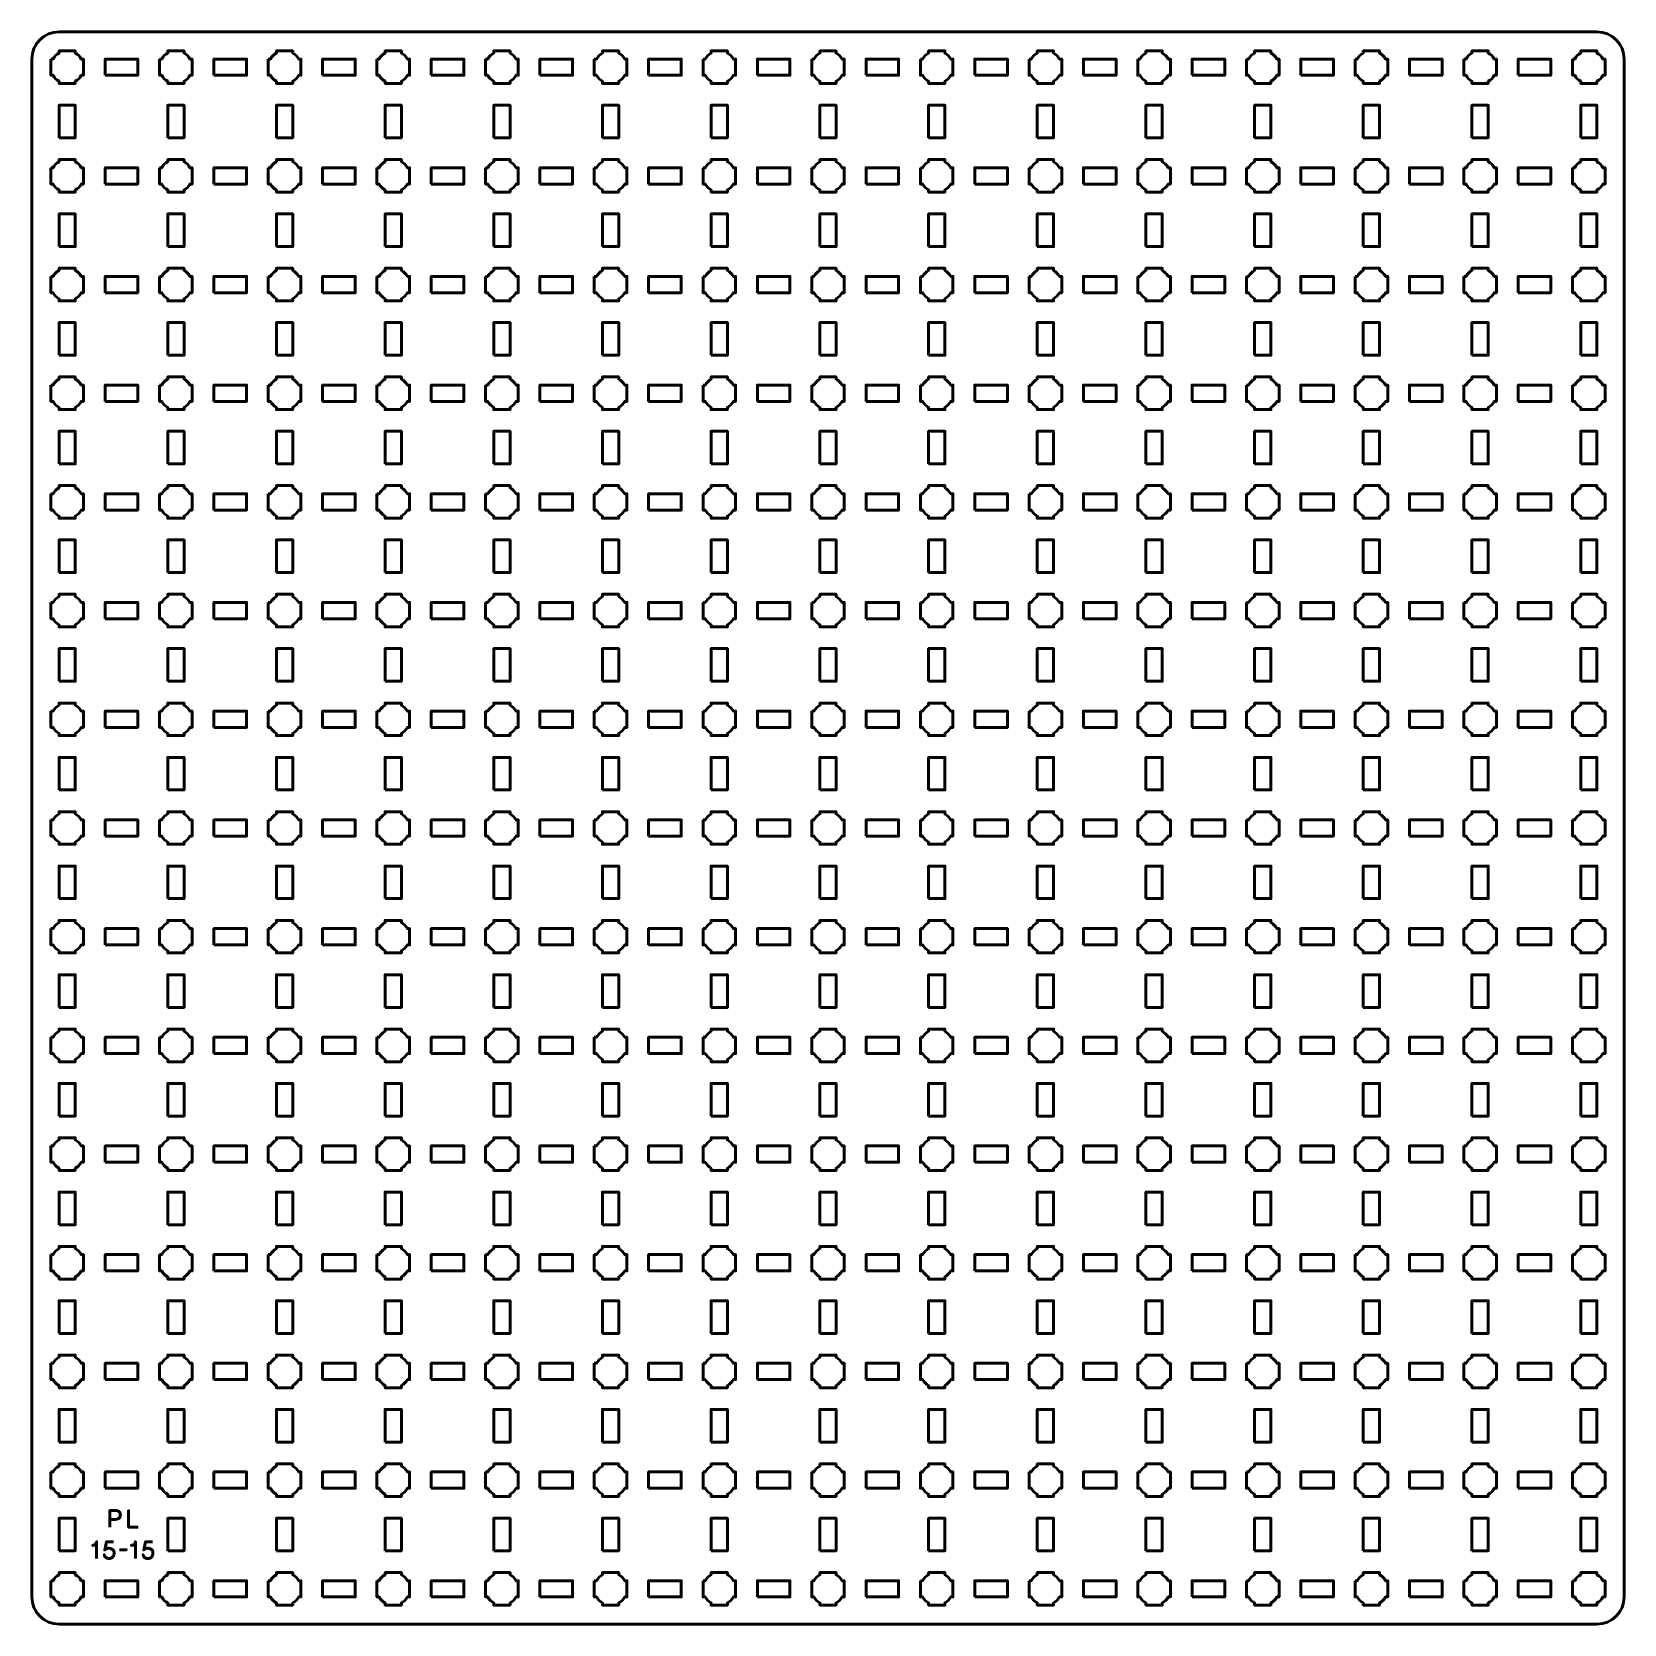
# Model space of a CAD drawing. Header units: centimetres. Extents: x -25.1 to 4.2, y -29.5 to -0.2.
import ezdxf

# ---------------------------------------------------------------- set-up
doc = ezdxf.new("R2010")
doc.units = ezdxf.units.CM
doc.header["$MEASUREMENT"] = 0
doc.layers.add('Layer 1', color=7, linetype='Continuous')

msp = doc.modelspace()

# ---------------------------------------------------------------- linework, layer by layer
at = {"layer": 'Layer 1', "lineweight": 53}
for points in [[(-23.8, -1), (-23.2, -1), (-23.2, -0.7), (-23.8, -0.7), (-23.8, -1)], [(-21.8, -1), (-21.2, -1), (-21.2, -0.7), (-21.8, -0.7), (-21.8, -1)], [(-19.8, -1), (-19.2, -1), (-19.2, -0.7), (-19.8, -0.7), (-19.8, -1)], [(-17.8, -1), (-17.2, -1), (-17.2, -0.7), (-17.8, -0.7), (-17.8, -1)], [(-15.8, -1), (-15.2, -1), (-15.2, -0.7), (-15.8, -0.7), (-15.8, -1)], [(-13.8, -1), (-13.2, -1), (-13.2, -0.7), (-13.8, -0.7), (-13.8, -1)], [(-11.8, -1), (-11.2, -1), (-11.2, -0.7), (-11.8, -0.7), (-11.8, -1)], [(-9.8, -1), (-9.2, -1), (-9.2, -0.7), (-9.8, -0.7), (-9.8, -1)], [(-7.8, -1), (-7.2, -1), (-7.2, -0.7), (-7.8, -0.7), (-7.8, -1)], [(-5.8, -1), (-5.2, -1), (-5.2, -0.7), (-5.8, -0.7), (-5.8, -1)], [(-3.8, -1), (-3.2, -1), (-3.2, -0.7), (-3.8, -0.7), (-3.8, -1)], [(-1.8, -1), (-1.2, -1), (-1.2, -0.7), (-1.8, -0.7), (-1.8, -1)], [(0.2, -1), (0.8, -1), (0.8, -0.7), (0.2, -0.7), (0.2, -1)], [(2.2, -1), (2.8, -1), (2.8, -0.7), (2.2, -0.7), (2.2, -1)], [(-24.65, -2.15), (-24.35, -2.15), (-24.35, -1.55), (-24.65, -1.55), (-24.65, -2.15)], [(-22.65, -2.15), (-22.35, -2.15), (-22.35, -1.55), (-22.65, -1.55), (-22.65, -2.15)], [(-20.65, -2.15), (-20.35, -2.15), (-20.35, -1.55), (-20.65, -1.55), (-20.65, -2.15)], [(-18.65, -2.15), (-18.35, -2.15), (-18.35, -1.55), (-18.65, -1.55), (-18.65, -2.15)], [(-16.65, -2.15), (-16.35, -2.15), (-16.35, -1.55), (-16.65, -1.55), (-16.65, -2.15)], [(-14.65, -2.15), (-14.35, -2.15), (-14.35, -1.55), (-14.65, -1.55), (-14.65, -2.15)], [(-12.65, -2.15), (-12.35, -2.15), (-12.35, -1.55), (-12.65, -1.55), (-12.65, -2.15)], [(-10.65, -2.15), (-10.35, -2.15), (-10.35, -1.55), (-10.65, -1.55), (-10.65, -2.15)], [(-8.65, -2.15), (-8.35, -2.15), (-8.35, -1.55), (-8.65, -1.55), (-8.65, -2.15)], [(-6.65, -2.15), (-6.35, -2.15), (-6.35, -1.55), (-6.65, -1.55), (-6.65, -2.15)], [(-4.65, -2.15), (-4.35, -2.15), (-4.35, -1.55), (-4.65, -1.55), (-4.65, -2.15)], [(-2.65, -2.15), (-2.35, -2.15), (-2.35, -1.55), (-2.65, -1.55), (-2.65, -2.15)], [(-0.65, -2.15), (-0.35, -2.15), (-0.35, -1.55), (-0.65, -1.55), (-0.65, -2.15)], [(1.35, -2.15), (1.65, -2.15), (1.65, -1.55), (1.35, -1.55), (1.35, -2.15)], [(3.35, -2.15), (3.65, -2.15), (3.65, -1.55), (3.35, -1.55), (3.35, -2.15)], [(-23.8, -3), (-23.2, -3), (-23.2, -2.7), (-23.8, -2.7), (-23.8, -3)], [(-21.8, -3), (-21.2, -3), (-21.2, -2.7), (-21.8, -2.7), (-21.8, -3)], [(-19.8, -3), (-19.2, -3), (-19.2, -2.7), (-19.8, -2.7), (-19.8, -3)], [(-17.8, -3), (-17.2, -3), (-17.2, -2.7), (-17.8, -2.7), (-17.8, -3)], [(-15.8, -3), (-15.2, -3), (-15.2, -2.7), (-15.8, -2.7), (-15.8, -3)], [(-13.8, -3), (-13.2, -3), (-13.2, -2.7), (-13.8, -2.7), (-13.8, -3)], [(-11.8, -3), (-11.2, -3), (-11.2, -2.7), (-11.8, -2.7), (-11.8, -3)], [(-9.8, -3), (-9.2, -3), (-9.2, -2.7), (-9.8, -2.7), (-9.8, -3)], [(-7.8, -3), (-7.2, -3), (-7.2, -2.7), (-7.8, -2.7), (-7.8, -3)], [(-5.8, -3), (-5.2, -3), (-5.2, -2.7), (-5.8, -2.7), (-5.8, -3)], [(-3.8, -3), (-3.2, -3), (-3.2, -2.7), (-3.8, -2.7), (-3.8, -3)], [(-1.8, -3), (-1.2, -3), (-1.2, -2.7), (-1.8, -2.7), (-1.8, -3)], [(0.2, -3), (0.8, -3), (0.8, -2.7), (0.2, -2.7), (0.2, -3)], [(2.2, -3), (2.8, -3), (2.8, -2.7), (2.2, -2.7), (2.2, -3)], [(-24.65, -4.15), (-24.35, -4.15), (-24.35, -3.55), (-24.65, -3.55), (-24.65, -4.15)], [(-22.65, -4.15), (-22.35, -4.15), (-22.35, -3.55), (-22.65, -3.55), (-22.65, -4.15)], [(-20.65, -4.15), (-20.35, -4.15), (-20.35, -3.55), (-20.65, -3.55), (-20.65, -4.15)], [(-18.65, -4.15), (-18.35, -4.15), (-18.35, -3.55), (-18.65, -3.55), (-18.65, -4.15)], [(-16.65, -4.15), (-16.35, -4.15), (-16.35, -3.55), (-16.65, -3.55), (-16.65, -4.15)], [(-14.65, -4.15), (-14.35, -4.15), (-14.35, -3.55), (-14.65, -3.55), (-14.65, -4.15)], [(-12.65, -4.15), (-12.35, -4.15), (-12.35, -3.55), (-12.65, -3.55), (-12.65, -4.15)], [(-10.65, -4.15), (-10.35, -4.15), (-10.35, -3.55), (-10.65, -3.55), (-10.65, -4.15)], [(-8.65, -4.15), (-8.35, -4.15), (-8.35, -3.55), (-8.65, -3.55), (-8.65, -4.15)], [(-6.65, -4.15), (-6.35, -4.15), (-6.35, -3.55), (-6.65, -3.55), (-6.65, -4.15)], [(-4.65, -4.15), (-4.35, -4.15), (-4.35, -3.55), (-4.65, -3.55), (-4.65, -4.15)], [(-2.65, -4.15), (-2.35, -4.15), (-2.35, -3.55), (-2.65, -3.55), (-2.65, -4.15)], [(-0.65, -4.15), (-0.35, -4.15), (-0.35, -3.55), (-0.65, -3.55), (-0.65, -4.15)], [(1.35, -4.15), (1.65, -4.15), (1.65, -3.55), (1.35, -3.55), (1.35, -4.15)], [(3.35, -4.15), (3.65, -4.15), (3.65, -3.55), (3.35, -3.55), (3.35, -4.15)], [(-23.8, -5), (-23.2, -5), (-23.2, -4.7), (-23.8, -4.7), (-23.8, -5)], [(-21.8, -5), (-21.2, -5), (-21.2, -4.7), (-21.8, -4.7), (-21.8, -5)], [(-19.8, -5), (-19.2, -5), (-19.2, -4.7), (-19.8, -4.7), (-19.8, -5)], [(-17.8, -5), (-17.2, -5), (-17.2, -4.7), (-17.8, -4.7), (-17.8, -5)], [(-15.8, -5), (-15.2, -5), (-15.2, -4.7), (-15.8, -4.7), (-15.8, -5)], [(-13.8, -5), (-13.2, -5), (-13.2, -4.7), (-13.8, -4.7), (-13.8, -5)], [(-11.8, -5), (-11.2, -5), (-11.2, -4.7), (-11.8, -4.7), (-11.8, -5)], [(-9.8, -5), (-9.2, -5), (-9.2, -4.7), (-9.8, -4.7), (-9.8, -5)], [(-7.8, -5), (-7.2, -5), (-7.2, -4.7), (-7.8, -4.7), (-7.8, -5)], [(-5.8, -5), (-5.2, -5), (-5.2, -4.7), (-5.8, -4.7), (-5.8, -5)], [(-3.8, -5), (-3.2, -5), (-3.2, -4.7), (-3.8, -4.7), (-3.8, -5)], [(-1.8, -5), (-1.2, -5), (-1.2, -4.7), (-1.8, -4.7), (-1.8, -5)], [(0.2, -5), (0.8, -5), (0.8, -4.7), (0.2, -4.7), (0.2, -5)], [(2.2, -5), (2.8, -5), (2.8, -4.7), (2.2, -4.7), (2.2, -5)], [(-24.65, -6.15), (-24.35, -6.15), (-24.35, -5.55), (-24.65, -5.55), (-24.65, -6.15)], [(-22.65, -6.15), (-22.35, -6.15), (-22.35, -5.55), (-22.65, -5.55), (-22.65, -6.15)], [(-20.65, -6.15), (-20.35, -6.15), (-20.35, -5.55), (-20.65, -5.55), (-20.65, -6.15)], [(-18.65, -6.15), (-18.35, -6.15), (-18.35, -5.55), (-18.65, -5.55), (-18.65, -6.15)], [(-16.65, -6.15), (-16.35, -6.15), (-16.35, -5.55), (-16.65, -5.55), (-16.65, -6.15)], [(-14.65, -6.15), (-14.35, -6.15), (-14.35, -5.55), (-14.65, -5.55), (-14.65, -6.15)], [(-12.65, -6.15), (-12.35, -6.15), (-12.35, -5.55), (-12.65, -5.55), (-12.65, -6.15)], [(-10.65, -6.15), (-10.35, -6.15), (-10.35, -5.55), (-10.65, -5.55), (-10.65, -6.15)], [(-8.65, -6.15), (-8.35, -6.15), (-8.35, -5.55), (-8.65, -5.55), (-8.65, -6.15)], [(-6.65, -6.15), (-6.35, -6.15), (-6.35, -5.55), (-6.65, -5.55), (-6.65, -6.15)], [(-4.65, -6.15), (-4.35, -6.15), (-4.35, -5.55), (-4.65, -5.55), (-4.65, -6.15)], [(-2.65, -6.15), (-2.35, -6.15), (-2.35, -5.55), (-2.65, -5.55), (-2.65, -6.15)], [(-0.65, -6.15), (-0.35, -6.15), (-0.35, -5.55), (-0.65, -5.55), (-0.65, -6.15)], [(1.35, -6.15), (1.65, -6.15), (1.65, -5.55), (1.35, -5.55), (1.35, -6.15)], [(3.35, -6.15), (3.65, -6.15), (3.65, -5.55), (3.35, -5.55), (3.35, -6.15)], [(-23.8, -7), (-23.2, -7), (-23.2, -6.7), (-23.8, -6.7), (-23.8, -7)], [(-21.8, -7), (-21.2, -7), (-21.2, -6.7), (-21.8, -6.7), (-21.8, -7)], [(-19.8, -7), (-19.2, -7), (-19.2, -6.7), (-19.8, -6.7), (-19.8, -7)], [(-17.8, -7), (-17.2, -7), (-17.2, -6.7), (-17.8, -6.7), (-17.8, -7)], [(-15.8, -7), (-15.2, -7), (-15.2, -6.7), (-15.8, -6.7), (-15.8, -7)], [(-13.8, -7), (-13.2, -7), (-13.2, -6.7), (-13.8, -6.7), (-13.8, -7)], [(-11.8, -7), (-11.2, -7), (-11.2, -6.7), (-11.8, -6.7), (-11.8, -7)], [(-9.8, -7), (-9.2, -7), (-9.2, -6.7), (-9.8, -6.7), (-9.8, -7)], [(-7.8, -7), (-7.2, -7), (-7.2, -6.7), (-7.8, -6.7), (-7.8, -7)], [(-5.8, -7), (-5.2, -7), (-5.2, -6.7), (-5.8, -6.7), (-5.8, -7)], [(-3.8, -7), (-3.2, -7), (-3.2, -6.7), (-3.8, -6.7), (-3.8, -7)], [(-1.8, -7), (-1.2, -7), (-1.2, -6.7), (-1.8, -6.7), (-1.8, -7)], [(0.2, -7), (0.8, -7), (0.8, -6.7), (0.2, -6.7), (0.2, -7)], [(2.2, -7), (2.8, -7), (2.8, -6.7), (2.2, -6.7), (2.2, -7)], [(-24.65, -8.15), (-24.35, -8.15), (-24.35, -7.55), (-24.65, -7.55), (-24.65, -8.15)], [(-22.65, -8.15), (-22.35, -8.15), (-22.35, -7.55), (-22.65, -7.55), (-22.65, -8.15)], [(-20.65, -8.15), (-20.35, -8.15), (-20.35, -7.55), (-20.65, -7.55), (-20.65, -8.15)], [(-18.65, -8.15), (-18.35, -8.15), (-18.35, -7.55), (-18.65, -7.55), (-18.65, -8.15)], [(-16.65, -8.15), (-16.35, -8.15), (-16.35, -7.55), (-16.65, -7.55), (-16.65, -8.15)], [(-14.65, -8.15), (-14.35, -8.15), (-14.35, -7.55), (-14.65, -7.55), (-14.65, -8.15)], [(-12.65, -8.15), (-12.35, -8.15), (-12.35, -7.55), (-12.65, -7.55), (-12.65, -8.15)], [(-10.65, -8.15), (-10.35, -8.15), (-10.35, -7.55), (-10.65, -7.55), (-10.65, -8.15)], [(-8.65, -8.15), (-8.35, -8.15), (-8.35, -7.55), (-8.65, -7.55), (-8.65, -8.15)], [(-6.65, -8.15), (-6.35, -8.15), (-6.35, -7.55), (-6.65, -7.55), (-6.65, -8.15)], [(-4.65, -8.15), (-4.35, -8.15), (-4.35, -7.55), (-4.65, -7.55), (-4.65, -8.15)], [(-2.65, -8.15), (-2.35, -8.15), (-2.35, -7.55), (-2.65, -7.55), (-2.65, -8.15)], [(-0.65, -8.15), (-0.35, -8.15), (-0.35, -7.55), (-0.65, -7.55), (-0.65, -8.15)], [(1.35, -8.15), (1.65, -8.15), (1.65, -7.55), (1.35, -7.55), (1.35, -8.15)], [(3.35, -8.15), (3.65, -8.15), (3.65, -7.55), (3.35, -7.55), (3.35, -8.15)], [(-23.8, -9), (-23.2, -9), (-23.2, -8.7), (-23.8, -8.7), (-23.8, -9)], [(-21.8, -9), (-21.2, -9), (-21.2, -8.7), (-21.8, -8.7), (-21.8, -9)], [(-19.8, -9), (-19.2, -9), (-19.2, -8.7), (-19.8, -8.7), (-19.8, -9)], [(-17.8, -9), (-17.2, -9), (-17.2, -8.7), (-17.8, -8.7), (-17.8, -9)], [(-15.8, -9), (-15.2, -9), (-15.2, -8.7), (-15.8, -8.7), (-15.8, -9)], [(-13.8, -9), (-13.2, -9), (-13.2, -8.7), (-13.8, -8.7), (-13.8, -9)], [(-11.8, -9), (-11.2, -9), (-11.2, -8.7), (-11.8, -8.7), (-11.8, -9)], [(-9.8, -9), (-9.2, -9), (-9.2, -8.7), (-9.8, -8.7), (-9.8, -9)], [(-7.8, -9), (-7.2, -9), (-7.2, -8.7), (-7.8, -8.7), (-7.8, -9)], [(-5.8, -9), (-5.2, -9), (-5.2, -8.7), (-5.8, -8.7), (-5.8, -9)], [(-3.8, -9), (-3.2, -9), (-3.2, -8.7), (-3.8, -8.7), (-3.8, -9)], [(-1.8, -9), (-1.2, -9), (-1.2, -8.7), (-1.8, -8.7), (-1.8, -9)], [(0.2, -9), (0.8, -9), (0.8, -8.7), (0.2, -8.7), (0.2, -9)], [(2.2, -9), (2.8, -9), (2.8, -8.7), (2.2, -8.7), (2.2, -9)], [(-24.65, -10.15), (-24.35, -10.15), (-24.35, -9.55), (-24.65, -9.55), (-24.65, -10.15)], [(-22.65, -10.15), (-22.35, -10.15), (-22.35, -9.55), (-22.65, -9.55), (-22.65, -10.15)], [(-20.65, -10.15), (-20.35, -10.15), (-20.35, -9.55), (-20.65, -9.55), (-20.65, -10.15)], [(-18.65, -10.15), (-18.35, -10.15), (-18.35, -9.55), (-18.65, -9.55), (-18.65, -10.15)], [(-16.65, -10.15), (-16.35, -10.15), (-16.35, -9.55), (-16.65, -9.55), (-16.65, -10.15)], [(-14.65, -10.15), (-14.35, -10.15), (-14.35, -9.55), (-14.65, -9.55), (-14.65, -10.15)], [(-12.65, -10.15), (-12.35, -10.15), (-12.35, -9.55), (-12.65, -9.55), (-12.65, -10.15)], [(-10.65, -10.15), (-10.35, -10.15), (-10.35, -9.55), (-10.65, -9.55), (-10.65, -10.15)], [(-8.65, -10.15), (-8.35, -10.15), (-8.35, -9.55), (-8.65, -9.55), (-8.65, -10.15)], [(-6.65, -10.15), (-6.35, -10.15), (-6.35, -9.55), (-6.65, -9.55), (-6.65, -10.15)], [(-4.65, -10.15), (-4.35, -10.15), (-4.35, -9.55), (-4.65, -9.55), (-4.65, -10.15)], [(-2.65, -10.15), (-2.35, -10.15), (-2.35, -9.55), (-2.65, -9.55), (-2.65, -10.15)], [(-0.65, -10.15), (-0.35, -10.15), (-0.35, -9.55), (-0.65, -9.55), (-0.65, -10.15)], [(1.35, -10.15), (1.65, -10.15), (1.65, -9.55), (1.35, -9.55), (1.35, -10.15)], [(3.35, -10.15), (3.65, -10.15), (3.65, -9.55), (3.35, -9.55), (3.35, -10.15)], [(-23.8, -11), (-23.2, -11), (-23.2, -10.7), (-23.8, -10.7), (-23.8, -11)], [(-21.8, -11), (-21.2, -11), (-21.2, -10.7), (-21.8, -10.7), (-21.8, -11)], [(-19.8, -11), (-19.2, -11), (-19.2, -10.7), (-19.8, -10.7), (-19.8, -11)], [(-17.8, -11), (-17.2, -11), (-17.2, -10.7), (-17.8, -10.7), (-17.8, -11)], [(-15.8, -11), (-15.2, -11), (-15.2, -10.7), (-15.8, -10.7), (-15.8, -11)], [(-13.8, -11), (-13.2, -11), (-13.2, -10.7), (-13.8, -10.7), (-13.8, -11)], [(-11.8, -11), (-11.2, -11), (-11.2, -10.7), (-11.8, -10.7), (-11.8, -11)], [(-9.8, -11), (-9.2, -11), (-9.2, -10.7), (-9.8, -10.7), (-9.8, -11)], [(-7.8, -11), (-7.2, -11), (-7.2, -10.7), (-7.8, -10.7), (-7.8, -11)], [(-5.8, -11), (-5.2, -11), (-5.2, -10.7), (-5.8, -10.7), (-5.8, -11)], [(-3.8, -11), (-3.2, -11), (-3.2, -10.7), (-3.8, -10.7), (-3.8, -11)], [(-1.8, -11), (-1.2, -11), (-1.2, -10.7), (-1.8, -10.7), (-1.8, -11)], [(0.2, -11), (0.8, -11), (0.8, -10.7), (0.2, -10.7), (0.2, -11)], [(2.2, -11), (2.8, -11), (2.8, -10.7), (2.2, -10.7), (2.2, -11)], [(-24.65, -12.15), (-24.35, -12.15), (-24.35, -11.55), (-24.65, -11.55), (-24.65, -12.15)], [(-22.65, -12.15), (-22.35, -12.15), (-22.35, -11.55), (-22.65, -11.55), (-22.65, -12.15)], [(-20.65, -12.15), (-20.35, -12.15), (-20.35, -11.55), (-20.65, -11.55), (-20.65, -12.15)], [(-18.65, -12.15), (-18.35, -12.15), (-18.35, -11.55), (-18.65, -11.55), (-18.65, -12.15)], [(-16.65, -12.15), (-16.35, -12.15), (-16.35, -11.55), (-16.65, -11.55), (-16.65, -12.15)], [(-14.65, -12.15), (-14.35, -12.15), (-14.35, -11.55), (-14.65, -11.55), (-14.65, -12.15)], [(-12.65, -12.15), (-12.35, -12.15), (-12.35, -11.55), (-12.65, -11.55), (-12.65, -12.15)], [(-10.65, -12.15), (-10.35, -12.15), (-10.35, -11.55), (-10.65, -11.55), (-10.65, -12.15)], [(-8.65, -12.15), (-8.35, -12.15), (-8.35, -11.55), (-8.65, -11.55), (-8.65, -12.15)], [(-6.65, -12.15), (-6.35, -12.15), (-6.35, -11.55), (-6.65, -11.55), (-6.65, -12.15)], [(-4.65, -12.15), (-4.35, -12.15), (-4.35, -11.55), (-4.65, -11.55), (-4.65, -12.15)], [(-2.65, -12.15), (-2.35, -12.15), (-2.35, -11.55), (-2.65, -11.55), (-2.65, -12.15)], [(-0.65, -12.15), (-0.35, -12.15), (-0.35, -11.55), (-0.65, -11.55), (-0.65, -12.15)], [(1.35, -12.15), (1.65, -12.15), (1.65, -11.55), (1.35, -11.55), (1.35, -12.15)], [(3.35, -12.15), (3.65, -12.15), (3.65, -11.55), (3.35, -11.55), (3.35, -12.15)], [(-23.8, -13), (-23.2, -13), (-23.2, -12.7), (-23.8, -12.7), (-23.8, -13)], [(-21.8, -13), (-21.2, -13), (-21.2, -12.7), (-21.8, -12.7), (-21.8, -13)], [(-19.8, -13), (-19.2, -13), (-19.2, -12.7), (-19.8, -12.7), (-19.8, -13)], [(-17.8, -13), (-17.2, -13), (-17.2, -12.7), (-17.8, -12.7), (-17.8, -13)], [(-15.8, -13), (-15.2, -13), (-15.2, -12.7), (-15.8, -12.7), (-15.8, -13)], [(-13.8, -13), (-13.2, -13), (-13.2, -12.7), (-13.8, -12.7), (-13.8, -13)], [(-11.8, -13), (-11.2, -13), (-11.2, -12.7), (-11.8, -12.7), (-11.8, -13)], [(-9.8, -13), (-9.2, -13), (-9.2, -12.7), (-9.8, -12.7), (-9.8, -13)], [(-7.8, -13), (-7.2, -13), (-7.2, -12.7), (-7.8, -12.7), (-7.8, -13)], [(-5.8, -13), (-5.2, -13), (-5.2, -12.7), (-5.8, -12.7), (-5.8, -13)], [(-3.8, -13), (-3.2, -13), (-3.2, -12.7), (-3.8, -12.7), (-3.8, -13)], [(-1.8, -13), (-1.2, -13), (-1.2, -12.7), (-1.8, -12.7), (-1.8, -13)], [(0.2, -13), (0.8, -13), (0.8, -12.7), (0.2, -12.7), (0.2, -13)], [(2.2, -13), (2.8, -13), (2.8, -12.7), (2.2, -12.7), (2.2, -13)], [(-24.65, -14.15), (-24.35, -14.15), (-24.35, -13.55), (-24.65, -13.55), (-24.65, -14.15)], [(-22.65, -14.15), (-22.35, -14.15), (-22.35, -13.55), (-22.65, -13.55), (-22.65, -14.15)], [(-20.65, -14.15), (-20.35, -14.15), (-20.35, -13.55), (-20.65, -13.55), (-20.65, -14.15)], [(-18.65, -14.15), (-18.35, -14.15), (-18.35, -13.55), (-18.65, -13.55), (-18.65, -14.15)], [(-16.65, -14.15), (-16.35, -14.15), (-16.35, -13.55), (-16.65, -13.55), (-16.65, -14.15)], [(-14.65, -14.15), (-14.35, -14.15), (-14.35, -13.55), (-14.65, -13.55), (-14.65, -14.15)], [(-12.65, -14.15), (-12.35, -14.15), (-12.35, -13.55), (-12.65, -13.55), (-12.65, -14.15)], [(-10.65, -14.15), (-10.35, -14.15), (-10.35, -13.55), (-10.65, -13.55), (-10.65, -14.15)], [(-8.65, -14.15), (-8.35, -14.15), (-8.35, -13.55), (-8.65, -13.55), (-8.65, -14.15)], [(-6.65, -14.15), (-6.35, -14.15), (-6.35, -13.55), (-6.65, -13.55), (-6.65, -14.15)], [(-4.65, -14.15), (-4.35, -14.15), (-4.35, -13.55), (-4.65, -13.55), (-4.65, -14.15)], [(-2.65, -14.15), (-2.35, -14.15), (-2.35, -13.55), (-2.65, -13.55), (-2.65, -14.15)], [(-0.65, -14.15), (-0.35, -14.15), (-0.35, -13.55), (-0.65, -13.55), (-0.65, -14.15)], [(1.35, -14.15), (1.65, -14.15), (1.65, -13.55), (1.35, -13.55), (1.35, -14.15)], [(3.35, -14.15), (3.65, -14.15), (3.65, -13.55), (3.35, -13.55), (3.35, -14.15)], [(-23.8, -15), (-23.2, -15), (-23.2, -14.7), (-23.8, -14.7), (-23.8, -15)], [(-21.8, -15), (-21.2, -15), (-21.2, -14.7), (-21.8, -14.7), (-21.8, -15)], [(-19.8, -15), (-19.2, -15), (-19.2, -14.7), (-19.8, -14.7), (-19.8, -15)], [(-17.8, -15), (-17.2, -15), (-17.2, -14.7), (-17.8, -14.7), (-17.8, -15)], [(-15.8, -15), (-15.2, -15), (-15.2, -14.7), (-15.8, -14.7), (-15.8, -15)], [(-13.8, -15), (-13.2, -15), (-13.2, -14.7), (-13.8, -14.7), (-13.8, -15)], [(-11.8, -15), (-11.2, -15), (-11.2, -14.7), (-11.8, -14.7), (-11.8, -15)], [(-9.8, -15), (-9.2, -15), (-9.2, -14.7), (-9.8, -14.7), (-9.8, -15)], [(-7.8, -15), (-7.2, -15), (-7.2, -14.7), (-7.8, -14.7), (-7.8, -15)], [(-5.8, -15), (-5.2, -15), (-5.2, -14.7), (-5.8, -14.7), (-5.8, -15)], [(-3.8, -15), (-3.2, -15), (-3.2, -14.7), (-3.8, -14.7), (-3.8, -15)], [(-1.8, -15), (-1.2, -15), (-1.2, -14.7), (-1.8, -14.7), (-1.8, -15)], [(0.2, -15), (0.8, -15), (0.8, -14.7), (0.2, -14.7), (0.2, -15)], [(2.2, -15), (2.8, -15), (2.8, -14.7), (2.2, -14.7), (2.2, -15)], [(-24.65, -16.15), (-24.35, -16.15), (-24.35, -15.55), (-24.65, -15.55), (-24.65, -16.15)], [(-22.65, -16.15), (-22.35, -16.15), (-22.35, -15.55), (-22.65, -15.55), (-22.65, -16.15)], [(-20.65, -16.15), (-20.35, -16.15), (-20.35, -15.55), (-20.65, -15.55), (-20.65, -16.15)], [(-18.65, -16.15), (-18.35, -16.15), (-18.35, -15.55), (-18.65, -15.55), (-18.65, -16.15)], [(-16.65, -16.15), (-16.35, -16.15), (-16.35, -15.55), (-16.65, -15.55), (-16.65, -16.15)], [(-14.65, -16.15), (-14.35, -16.15), (-14.35, -15.55), (-14.65, -15.55), (-14.65, -16.15)], [(-12.65, -16.15), (-12.35, -16.15), (-12.35, -15.55), (-12.65, -15.55), (-12.65, -16.15)], [(-10.65, -16.15), (-10.35, -16.15), (-10.35, -15.55), (-10.65, -15.55), (-10.65, -16.15)], [(-8.65, -16.15), (-8.35, -16.15), (-8.35, -15.55), (-8.65, -15.55), (-8.65, -16.15)], [(-6.65, -16.15), (-6.35, -16.15), (-6.35, -15.55), (-6.65, -15.55), (-6.65, -16.15)], [(-4.65, -16.15), (-4.35, -16.15), (-4.35, -15.55), (-4.65, -15.55), (-4.65, -16.15)], [(-2.65, -16.15), (-2.35, -16.15), (-2.35, -15.55), (-2.65, -15.55), (-2.65, -16.15)], [(-0.65, -16.15), (-0.35, -16.15), (-0.35, -15.55), (-0.65, -15.55), (-0.65, -16.15)], [(1.35, -16.15), (1.65, -16.15), (1.65, -15.55), (1.35, -15.55), (1.35, -16.15)], [(3.35, -16.15), (3.65, -16.15), (3.65, -15.55), (3.35, -15.55), (3.35, -16.15)], [(-23.8, -17), (-23.2, -17), (-23.2, -16.7), (-23.8, -16.7), (-23.8, -17)], [(-21.8, -17), (-21.2, -17), (-21.2, -16.7), (-21.8, -16.7), (-21.8, -17)], [(-19.8, -17), (-19.2, -17), (-19.2, -16.7), (-19.8, -16.7), (-19.8, -17)], [(-17.8, -17), (-17.2, -17), (-17.2, -16.7), (-17.8, -16.7), (-17.8, -17)], [(-15.8, -17), (-15.2, -17), (-15.2, -16.7), (-15.8, -16.7), (-15.8, -17)], [(-13.8, -17), (-13.2, -17), (-13.2, -16.7), (-13.8, -16.7), (-13.8, -17)], [(-11.8, -17), (-11.2, -17), (-11.2, -16.7), (-11.8, -16.7), (-11.8, -17)], [(-9.8, -17), (-9.2, -17), (-9.2, -16.7), (-9.8, -16.7), (-9.8, -17)], [(-7.8, -17), (-7.2, -17), (-7.2, -16.7), (-7.8, -16.7), (-7.8, -17)], [(-5.8, -17), (-5.2, -17), (-5.2, -16.7), (-5.8, -16.7), (-5.8, -17)], [(-3.8, -17), (-3.2, -17), (-3.2, -16.7), (-3.8, -16.7), (-3.8, -17)], [(-1.8, -17), (-1.2, -17), (-1.2, -16.7), (-1.8, -16.7), (-1.8, -17)], [(0.2, -17), (0.8, -17), (0.8, -16.7), (0.2, -16.7), (0.2, -17)], [(2.2, -17), (2.8, -17), (2.8, -16.7), (2.2, -16.7), (2.2, -17)], [(-24.65, -18.15), (-24.35, -18.15), (-24.35, -17.55), (-24.65, -17.55), (-24.65, -18.15)], [(-22.65, -18.15), (-22.35, -18.15), (-22.35, -17.55), (-22.65, -17.55), (-22.65, -18.15)], [(-20.65, -18.15), (-20.35, -18.15), (-20.35, -17.55), (-20.65, -17.55), (-20.65, -18.15)], [(-18.65, -18.15), (-18.35, -18.15), (-18.35, -17.55), (-18.65, -17.55), (-18.65, -18.15)], [(-16.65, -18.15), (-16.35, -18.15), (-16.35, -17.55), (-16.65, -17.55), (-16.65, -18.15)], [(-14.65, -18.15), (-14.35, -18.15), (-14.35, -17.55), (-14.65, -17.55), (-14.65, -18.15)], [(-12.65, -18.15), (-12.35, -18.15), (-12.35, -17.55), (-12.65, -17.55), (-12.65, -18.15)], [(-10.65, -18.15), (-10.35, -18.15), (-10.35, -17.55), (-10.65, -17.55), (-10.65, -18.15)], [(-8.65, -18.15), (-8.35, -18.15), (-8.35, -17.55), (-8.65, -17.55), (-8.65, -18.15)], [(-6.65, -18.15), (-6.35, -18.15), (-6.35, -17.55), (-6.65, -17.55), (-6.65, -18.15)], [(-4.65, -18.15), (-4.35, -18.15), (-4.35, -17.55), (-4.65, -17.55), (-4.65, -18.15)], [(-2.65, -18.15), (-2.35, -18.15), (-2.35, -17.55), (-2.65, -17.55), (-2.65, -18.15)], [(-0.65, -18.15), (-0.35, -18.15), (-0.35, -17.55), (-0.65, -17.55), (-0.65, -18.15)], [(1.35, -18.15), (1.65, -18.15), (1.65, -17.55), (1.35, -17.55), (1.35, -18.15)], [(3.35, -18.15), (3.65, -18.15), (3.65, -17.55), (3.35, -17.55), (3.35, -18.15)], [(-23.8, -19), (-23.2, -19), (-23.2, -18.7), (-23.8, -18.7), (-23.8, -19)], [(-21.8, -19), (-21.2, -19), (-21.2, -18.7), (-21.8, -18.7), (-21.8, -19)], [(-19.8, -19), (-19.2, -19), (-19.2, -18.7), (-19.8, -18.7), (-19.8, -19)], [(-17.8, -19), (-17.2, -19), (-17.2, -18.7), (-17.8, -18.7), (-17.8, -19)], [(-15.8, -19), (-15.2, -19), (-15.2, -18.7), (-15.8, -18.7), (-15.8, -19)], [(-13.8, -19), (-13.2, -19), (-13.2, -18.7), (-13.8, -18.7), (-13.8, -19)], [(-11.8, -19), (-11.2, -19), (-11.2, -18.7), (-11.8, -18.7), (-11.8, -19)], [(-9.8, -19), (-9.2, -19), (-9.2, -18.7), (-9.8, -18.7), (-9.8, -19)], [(-7.8, -19), (-7.2, -19), (-7.2, -18.7), (-7.8, -18.7), (-7.8, -19)], [(-5.8, -19), (-5.2, -19), (-5.2, -18.7), (-5.8, -18.7), (-5.8, -19)], [(-3.8, -19), (-3.2, -19), (-3.2, -18.7), (-3.8, -18.7), (-3.8, -19)], [(-1.8, -19), (-1.2, -19), (-1.2, -18.7), (-1.8, -18.7), (-1.8, -19)], [(0.2, -19), (0.8, -19), (0.8, -18.7), (0.2, -18.7), (0.2, -19)], [(2.2, -19), (2.8, -19), (2.8, -18.7), (2.2, -18.7), (2.2, -19)], [(-24.65, -20.15), (-24.35, -20.15), (-24.35, -19.55), (-24.65, -19.55), (-24.65, -20.15)], [(-22.65, -20.15), (-22.35, -20.15), (-22.35, -19.55), (-22.65, -19.55), (-22.65, -20.15)], [(-20.65, -20.15), (-20.35, -20.15), (-20.35, -19.55), (-20.65, -19.55), (-20.65, -20.15)], [(-18.65, -20.15), (-18.35, -20.15), (-18.35, -19.55), (-18.65, -19.55), (-18.65, -20.15)], [(-16.65, -20.15), (-16.35, -20.15), (-16.35, -19.55), (-16.65, -19.55), (-16.65, -20.15)], [(-14.65, -20.15), (-14.35, -20.15), (-14.35, -19.55), (-14.65, -19.55), (-14.65, -20.15)], [(-12.65, -20.15), (-12.35, -20.15), (-12.35, -19.55), (-12.65, -19.55), (-12.65, -20.15)], [(-10.65, -20.15), (-10.35, -20.15), (-10.35, -19.55), (-10.65, -19.55), (-10.65, -20.15)], [(-8.65, -20.15), (-8.35, -20.15), (-8.35, -19.55), (-8.65, -19.55), (-8.65, -20.15)], [(-6.65, -20.15), (-6.35, -20.15), (-6.35, -19.55), (-6.65, -19.55), (-6.65, -20.15)], [(-4.65, -20.15), (-4.35, -20.15), (-4.35, -19.55), (-4.65, -19.55), (-4.65, -20.15)], [(-2.65, -20.15), (-2.35, -20.15), (-2.35, -19.55), (-2.65, -19.55), (-2.65, -20.15)], [(-0.65, -20.15), (-0.35, -20.15), (-0.35, -19.55), (-0.65, -19.55), (-0.65, -20.15)], [(1.35, -20.15), (1.65, -20.15), (1.65, -19.55), (1.35, -19.55), (1.35, -20.15)], [(3.35, -20.15), (3.65, -20.15), (3.65, -19.55), (3.35, -19.55), (3.35, -20.15)], [(-23.8, -21), (-23.2, -21), (-23.2, -20.7), (-23.8, -20.7), (-23.8, -21)], [(-21.8, -21), (-21.2, -21), (-21.2, -20.7), (-21.8, -20.7), (-21.8, -21)], [(-19.8, -21), (-19.2, -21), (-19.2, -20.7), (-19.8, -20.7), (-19.8, -21)], [(-17.8, -21), (-17.2, -21), (-17.2, -20.7), (-17.8, -20.7), (-17.8, -21)], [(-15.8, -21), (-15.2, -21), (-15.2, -20.7), (-15.8, -20.7), (-15.8, -21)], [(-13.8, -21), (-13.2, -21), (-13.2, -20.7), (-13.8, -20.7), (-13.8, -21)], [(-11.8, -21), (-11.2, -21), (-11.2, -20.7), (-11.8, -20.7), (-11.8, -21)], [(-9.8, -21), (-9.2, -21), (-9.2, -20.7), (-9.8, -20.7), (-9.8, -21)], [(-7.8, -21), (-7.2, -21), (-7.2, -20.7), (-7.8, -20.7), (-7.8, -21)], [(-5.8, -21), (-5.2, -21), (-5.2, -20.7), (-5.8, -20.7), (-5.8, -21)], [(-3.8, -21), (-3.2, -21), (-3.2, -20.7), (-3.8, -20.7), (-3.8, -21)], [(-1.8, -21), (-1.2, -21), (-1.2, -20.7), (-1.8, -20.7), (-1.8, -21)], [(0.2, -21), (0.8, -21), (0.8, -20.7), (0.2, -20.7), (0.2, -21)], [(2.2, -21), (2.8, -21), (2.8, -20.7), (2.2, -20.7), (2.2, -21)], [(-24.65, -22.15), (-24.35, -22.15), (-24.35, -21.55), (-24.65, -21.55), (-24.65, -22.15)], [(-22.65, -22.15), (-22.35, -22.15), (-22.35, -21.55), (-22.65, -21.55), (-22.65, -22.15)], [(-20.65, -22.15), (-20.35, -22.15), (-20.35, -21.55), (-20.65, -21.55), (-20.65, -22.15)], [(-18.65, -22.15), (-18.35, -22.15), (-18.35, -21.55), (-18.65, -21.55), (-18.65, -22.15)], [(-16.65, -22.15), (-16.35, -22.15), (-16.35, -21.55), (-16.65, -21.55), (-16.65, -22.15)], [(-14.65, -22.15), (-14.35, -22.15), (-14.35, -21.55), (-14.65, -21.55), (-14.65, -22.15)], [(-12.65, -22.15), (-12.35, -22.15), (-12.35, -21.55), (-12.65, -21.55), (-12.65, -22.15)], [(-10.65, -22.15), (-10.35, -22.15), (-10.35, -21.55), (-10.65, -21.55), (-10.65, -22.15)], [(-8.65, -22.15), (-8.35, -22.15), (-8.35, -21.55), (-8.65, -21.55), (-8.65, -22.15)], [(-6.65, -22.15), (-6.35, -22.15), (-6.35, -21.55), (-6.65, -21.55), (-6.65, -22.15)], [(-4.65, -22.15), (-4.35, -22.15), (-4.35, -21.55), (-4.65, -21.55), (-4.65, -22.15)], [(-2.65, -22.15), (-2.35, -22.15), (-2.35, -21.55), (-2.65, -21.55), (-2.65, -22.15)], [(-0.65, -22.15), (-0.35, -22.15), (-0.35, -21.55), (-0.65, -21.55), (-0.65, -22.15)], [(1.35, -22.15), (1.65, -22.15), (1.65, -21.55), (1.35, -21.55), (1.35, -22.15)], [(3.35, -22.15), (3.65, -22.15), (3.65, -21.55), (3.35, -21.55), (3.35, -22.15)], [(-23.8, -23), (-23.2, -23), (-23.2, -22.7), (-23.8, -22.7), (-23.8, -23)], [(-21.8, -23), (-21.2, -23), (-21.2, -22.7), (-21.8, -22.7), (-21.8, -23)], [(-19.8, -23), (-19.2, -23), (-19.2, -22.7), (-19.8, -22.7), (-19.8, -23)], [(-17.8, -23), (-17.2, -23), (-17.2, -22.7), (-17.8, -22.7), (-17.8, -23)], [(-15.8, -23), (-15.2, -23), (-15.2, -22.7), (-15.8, -22.7), (-15.8, -23)], [(-13.8, -23), (-13.2, -23), (-13.2, -22.7), (-13.8, -22.7), (-13.8, -23)], [(-11.8, -23), (-11.2, -23), (-11.2, -22.7), (-11.8, -22.7), (-11.8, -23)], [(-9.8, -23), (-9.2, -23), (-9.2, -22.7), (-9.8, -22.7), (-9.8, -23)], [(-7.8, -23), (-7.2, -23), (-7.2, -22.7), (-7.8, -22.7), (-7.8, -23)], [(-5.8, -23), (-5.2, -23), (-5.2, -22.7), (-5.8, -22.7), (-5.8, -23)], [(-3.8, -23), (-3.2, -23), (-3.2, -22.7), (-3.8, -22.7), (-3.8, -23)], [(-1.8, -23), (-1.2, -23), (-1.2, -22.7), (-1.8, -22.7), (-1.8, -23)], [(0.2, -23), (0.8, -23), (0.8, -22.7), (0.2, -22.7), (0.2, -23)], [(2.2, -23), (2.8, -23), (2.8, -22.7), (2.2, -22.7), (2.2, -23)], [(-24.65, -24.15), (-24.35, -24.15), (-24.35, -23.55), (-24.65, -23.55), (-24.65, -24.15)], [(-22.65, -24.15), (-22.35, -24.15), (-22.35, -23.55), (-22.65, -23.55), (-22.65, -24.15)], [(-20.65, -24.15), (-20.35, -24.15), (-20.35, -23.55), (-20.65, -23.55), (-20.65, -24.15)], [(-18.65, -24.15), (-18.35, -24.15), (-18.35, -23.55), (-18.65, -23.55), (-18.65, -24.15)], [(-16.65, -24.15), (-16.35, -24.15), (-16.35, -23.55), (-16.65, -23.55), (-16.65, -24.15)], [(-14.65, -24.15), (-14.35, -24.15), (-14.35, -23.55), (-14.65, -23.55), (-14.65, -24.15)], [(-12.65, -24.15), (-12.35, -24.15), (-12.35, -23.55), (-12.65, -23.55), (-12.65, -24.15)], [(-10.65, -24.15), (-10.35, -24.15), (-10.35, -23.55), (-10.65, -23.55), (-10.65, -24.15)], [(-8.65, -24.15), (-8.35, -24.15), (-8.35, -23.55), (-8.65, -23.55), (-8.65, -24.15)], [(-6.65, -24.15), (-6.35, -24.15), (-6.35, -23.55), (-6.65, -23.55), (-6.65, -24.15)], [(-4.65, -24.15), (-4.35, -24.15), (-4.35, -23.55), (-4.65, -23.55), (-4.65, -24.15)], [(-2.65, -24.15), (-2.35, -24.15), (-2.35, -23.55), (-2.65, -23.55), (-2.65, -24.15)], [(-0.65, -24.15), (-0.35, -24.15), (-0.35, -23.55), (-0.65, -23.55), (-0.65, -24.15)], [(1.35, -24.15), (1.65, -24.15), (1.65, -23.55), (1.35, -23.55), (1.35, -24.15)], [(3.35, -24.15), (3.65, -24.15), (3.65, -23.55), (3.35, -23.55), (3.35, -24.15)], [(-23.8, -25), (-23.2, -25), (-23.2, -24.7), (-23.8, -24.7), (-23.8, -25)], [(-21.8, -25), (-21.2, -25), (-21.2, -24.7), (-21.8, -24.7), (-21.8, -25)], [(-19.8, -25), (-19.2, -25), (-19.2, -24.7), (-19.8, -24.7), (-19.8, -25)], [(-17.8, -25), (-17.2, -25), (-17.2, -24.7), (-17.8, -24.7), (-17.8, -25)], [(-15.8, -25), (-15.2, -25), (-15.2, -24.7), (-15.8, -24.7), (-15.8, -25)], [(-13.8, -25), (-13.2, -25), (-13.2, -24.7), (-13.8, -24.7), (-13.8, -25)], [(-11.8, -25), (-11.2, -25), (-11.2, -24.7), (-11.8, -24.7), (-11.8, -25)], [(-9.8, -25), (-9.2, -25), (-9.2, -24.7), (-9.8, -24.7), (-9.8, -25)], [(-7.8, -25), (-7.2, -25), (-7.2, -24.7), (-7.8, -24.7), (-7.8, -25)], [(-5.8, -25), (-5.2, -25), (-5.2, -24.7), (-5.8, -24.7), (-5.8, -25)], [(-3.8, -25), (-3.2, -25), (-3.2, -24.7), (-3.8, -24.7), (-3.8, -25)], [(-1.8, -25), (-1.2, -25), (-1.2, -24.7), (-1.8, -24.7), (-1.8, -25)], [(0.2, -25), (0.8, -25), (0.8, -24.7), (0.2, -24.7), (0.2, -25)], [(2.2, -25), (2.8, -25), (2.8, -24.7), (2.2, -24.7), (2.2, -25)], [(-24.65, -26.15), (-24.35, -26.15), (-24.35, -25.55), (-24.65, -25.55), (-24.65, -26.15)], [(-22.65, -26.15), (-22.35, -26.15), (-22.35, -25.55), (-22.65, -25.55), (-22.65, -26.15)], [(-20.65, -26.15), (-20.35, -26.15), (-20.35, -25.55), (-20.65, -25.55), (-20.65, -26.15)], [(-18.65, -26.15), (-18.35, -26.15), (-18.35, -25.55), (-18.65, -25.55), (-18.65, -26.15)], [(-16.65, -26.15), (-16.35, -26.15), (-16.35, -25.55), (-16.65, -25.55), (-16.65, -26.15)], [(-14.65, -26.15), (-14.35, -26.15), (-14.35, -25.55), (-14.65, -25.55), (-14.65, -26.15)], [(-12.65, -26.15), (-12.35, -26.15), (-12.35, -25.55), (-12.65, -25.55), (-12.65, -26.15)], [(-10.65, -26.15), (-10.35, -26.15), (-10.35, -25.55), (-10.65, -25.55), (-10.65, -26.15)], [(-8.65, -26.15), (-8.35, -26.15), (-8.35, -25.55), (-8.65, -25.55), (-8.65, -26.15)], [(-6.65, -26.15), (-6.35, -26.15), (-6.35, -25.55), (-6.65, -25.55), (-6.65, -26.15)], [(-4.65, -26.15), (-4.35, -26.15), (-4.35, -25.55), (-4.65, -25.55), (-4.65, -26.15)], [(-2.65, -26.15), (-2.35, -26.15), (-2.35, -25.55), (-2.65, -25.55), (-2.65, -26.15)], [(-0.65, -26.15), (-0.35, -26.15), (-0.35, -25.55), (-0.65, -25.55), (-0.65, -26.15)], [(1.35, -26.15), (1.65, -26.15), (1.65, -25.55), (1.35, -25.55), (1.35, -26.15)], [(3.35, -26.15), (3.65, -26.15), (3.65, -25.55), (3.35, -25.55), (3.35, -26.15)], [(-23.8, -27), (-23.2, -27), (-23.2, -26.7), (-23.8, -26.7), (-23.8, -27)], [(-21.8, -27), (-21.2, -27), (-21.2, -26.7), (-21.8, -26.7), (-21.8, -27)], [(-19.8, -27), (-19.2, -27), (-19.2, -26.7), (-19.8, -26.7), (-19.8, -27)], [(-17.8, -27), (-17.2, -27), (-17.2, -26.7), (-17.8, -26.7), (-17.8, -27)], [(-15.8, -27), (-15.2, -27), (-15.2, -26.7), (-15.8, -26.7), (-15.8, -27)], [(-13.8, -27), (-13.2, -27), (-13.2, -26.7), (-13.8, -26.7), (-13.8, -27)], [(-11.8, -27), (-11.2, -27), (-11.2, -26.7), (-11.8, -26.7), (-11.8, -27)], [(-9.8, -27), (-9.2, -27), (-9.2, -26.7), (-9.8, -26.7), (-9.8, -27)], [(-7.8, -27), (-7.2, -27), (-7.2, -26.7), (-7.8, -26.7), (-7.8, -27)], [(-5.8, -27), (-5.2, -27), (-5.2, -26.7), (-5.8, -26.7), (-5.8, -27)], [(-3.8, -27), (-3.2, -27), (-3.2, -26.7), (-3.8, -26.7), (-3.8, -27)], [(-1.8, -27), (-1.2, -27), (-1.2, -26.7), (-1.8, -26.7), (-1.8, -27)], [(0.2, -27), (0.8, -27), (0.8, -26.7), (0.2, -26.7), (0.2, -27)], [(2.2, -27), (2.8, -27), (2.8, -26.7), (2.2, -26.7), (2.2, -27)], [(-24.65, -28.15), (-24.35, -28.15), (-24.35, -27.55), (-24.65, -27.55), (-24.65, -28.15)], [(-22.65, -28.15), (-22.35, -28.15), (-22.35, -27.55), (-22.65, -27.55), (-22.65, -28.15)], [(-20.65, -28.15), (-20.35, -28.15), (-20.35, -27.55), (-20.65, -27.55), (-20.65, -28.15)], [(-18.65, -28.15), (-18.35, -28.15), (-18.35, -27.55), (-18.65, -27.55), (-18.65, -28.15)], [(-16.65, -28.15), (-16.35, -28.15), (-16.35, -27.55), (-16.65, -27.55), (-16.65, -28.15)], [(-14.65, -28.15), (-14.35, -28.15), (-14.35, -27.55), (-14.65, -27.55), (-14.65, -28.15)], [(-12.65, -28.15), (-12.35, -28.15), (-12.35, -27.55), (-12.65, -27.55), (-12.65, -28.15)], [(-10.65, -28.15), (-10.35, -28.15), (-10.35, -27.55), (-10.65, -27.55), (-10.65, -28.15)], [(-8.65, -28.15), (-8.35, -28.15), (-8.35, -27.55), (-8.65, -27.55), (-8.65, -28.15)], [(-6.65, -28.15), (-6.35, -28.15), (-6.35, -27.55), (-6.65, -27.55), (-6.65, -28.15)], [(-4.65, -28.15), (-4.35, -28.15), (-4.35, -27.55), (-4.65, -27.55), (-4.65, -28.15)], [(-2.65, -28.15), (-2.35, -28.15), (-2.35, -27.55), (-2.65, -27.55), (-2.65, -28.15)], [(-0.65, -28.15), (-0.35, -28.15), (-0.35, -27.55), (-0.65, -27.55), (-0.65, -28.15)], [(1.35, -28.15), (1.65, -28.15), (1.65, -27.55), (1.35, -27.55), (1.35, -28.15)], [(3.35, -28.15), (3.65, -28.15), (3.65, -27.55), (3.35, -27.55), (3.35, -28.15)], [(-23.8, -29), (-23.2, -29), (-23.2, -28.7), (-23.8, -28.7), (-23.8, -29)], [(-21.8, -29), (-21.2, -29), (-21.2, -28.7), (-21.8, -28.7), (-21.8, -29)], [(-19.8, -29), (-19.2, -29), (-19.2, -28.7), (-19.8, -28.7), (-19.8, -29)], [(-17.8, -29), (-17.2, -29), (-17.2, -28.7), (-17.8, -28.7), (-17.8, -29)], [(-15.8, -29), (-15.2, -29), (-15.2, -28.7), (-15.8, -28.7), (-15.8, -29)], [(-13.8, -29), (-13.2, -29), (-13.2, -28.7), (-13.8, -28.7), (-13.8, -29)], [(-11.8, -29), (-11.2, -29), (-11.2, -28.7), (-11.8, -28.7), (-11.8, -29)], [(-9.8, -29), (-9.2, -29), (-9.2, -28.7), (-9.8, -28.7), (-9.8, -29)], [(-7.8, -29), (-7.2, -29), (-7.2, -28.7), (-7.8, -28.7), (-7.8, -29)], [(-5.8, -29), (-5.2, -29), (-5.2, -28.7), (-5.8, -28.7), (-5.8, -29)], [(-3.8, -29), (-3.2, -29), (-3.2, -28.7), (-3.8, -28.7), (-3.8, -29)], [(-1.8, -29), (-1.2, -29), (-1.2, -28.7), (-1.8, -28.7), (-1.8, -29)], [(0.2, -29), (0.8, -29), (0.8, -28.7), (0.2, -28.7), (0.2, -29)], [(2.2, -29), (2.8, -29), (2.8, -28.7), (2.2, -28.7), (2.2, -29)]]:
    msp.add_lwpolyline(points, close=True, dxfattribs=at)
for points, knots in [([(-25.15, -29), (-25.15, -29), (-25.15, -0.7), (-25.15, -0.7), (-25.15, -0.7), (-25.15, -0.42391), (-24.92609, -0.2), (-24.65, -0.2), (-24.65, -0.2), (-24.65, -0.2), (3.65, -0.2), (3.65, -0.2), (3.65, -0.2), (3.92609, -0.2), (4.15, -0.42391), (4.15, -0.7), (4.15, -0.7), (4.15, -0.7), (4.15, -29), (4.15, -29), (4.15, -29), (4.15, -29.27609), (3.92609, -29.5), (3.65, -29.5), (3.65, -29.5), (3.65, -29.5), (-24.65, -29.5), (-24.65, -29.5), (-24.65, -29.5), (-24.92609, -29.5), (-25.15, -29.27609), (-25.15, -29)], [0, 0, 0, 0, 0.125, 0.125, 0.125, 0.125, 0.25, 0.25, 0.25, 0.25, 0.375, 0.375, 0.375, 0.375, 0.5, 0.5, 0.5, 0.5, 0.625, 0.625, 0.625, 0.625, 0.75, 0.75, 0.75, 0.75, 0.875, 0.875, 0.875, 0.875, 1, 1, 1, 1]), ([(-24.8, -0.7), (-24.8, -0.7), (-24.75985, -0.7), (-24.75985, -0.7), (-24.75985, -0.7), (-24.7335, -0.65447), (-24.69553, -0.6165), (-24.65, -0.59015), (-24.65, -0.59015), (-24.65, -0.59015), (-24.65, -0.55), (-24.65, -0.55), (-24.65, -0.55), (-24.65, -0.55), (-24.5, -0.55), (-24.5, -0.55), (-24.5, -0.55), (-24.5, -0.55), (-24.35, -0.55), (-24.35, -0.55), (-24.35, -0.55), (-24.35, -0.55), (-24.35, -0.59015), (-24.35, -0.59015), (-24.35, -0.59015), (-24.30447, -0.6165), (-24.2665, -0.65447), (-24.24015, -0.7), (-24.24015, -0.7), (-24.24015, -0.7), (-24.2, -0.7), (-24.2, -0.7), (-24.2, -0.7), (-24.2, -0.7), (-24.2, -0.85), (-24.2, -0.85), (-24.2, -0.85), (-24.2, -0.85), (-24.2, -1), (-24.2, -1), (-24.2, -1), (-24.2, -1), (-24.24015, -1), (-24.24015, -1), (-24.24015, -1), (-24.2665, -1.04553), (-24.30447, -1.0835), (-24.35, -1.10985), (-24.35, -1.10985), (-24.35, -1.10985), (-24.35, -1.15), (-24.35, -1.15), (-24.35, -1.15), (-24.35, -1.15), (-24.5, -1.15), (-24.5, -1.15), (-24.5, -1.15), (-24.5, -1.15), (-24.65, -1.15), (-24.65, -1.15), (-24.65, -1.15), (-24.65, -1.15), (-24.65, -1.10985), (-24.65, -1.10985), (-24.65, -1.10985), (-24.69553, -1.0835), (-24.7335, -1.04553), (-24.75985, -1), (-24.75985, -1), (-24.75985, -1), (-24.8, -1), (-24.8, -1), (-24.8, -1), (-24.8, -1), (-24.8, -0.85), (-24.8, -0.85), (-24.8, -0.85), (-24.8, -0.85), (-24.8, -0.7), (-24.8, -0.7)], [0, 0, 0, 0, 0.05, 0.05, 0.05, 0.05, 0.1, 0.1, 0.1, 0.1, 0.15, 0.15, 0.15, 0.15, 0.2, 0.2, 0.2, 0.2, 0.25, 0.25, 0.25, 0.25, 0.3, 0.3, 0.3, 0.3, 0.35, 0.35, 0.35, 0.35, 0.4, 0.4, 0.4, 0.4, 0.45, 0.45, 0.45, 0.45, 0.5, 0.5, 0.5, 0.5, 0.55, 0.55, 0.55, 0.55, 0.6, 0.6, 0.6, 0.6, 0.65, 0.65, 0.65, 0.65, 0.7, 0.7, 0.7, 0.7, 0.75, 0.75, 0.75, 0.75, 0.8, 0.8, 0.8, 0.8, 0.85, 0.85, 0.85, 0.85, 0.9, 0.9, 0.9, 0.9, 0.95, 0.95, 0.95, 0.95, 1, 1, 1, 1]), ([(-22.8, -0.7), (-22.8, -0.7), (-22.75985, -0.7), (-22.75985, -0.7), (-22.75985, -0.7), (-22.7335, -0.65447), (-22.69553, -0.6165), (-22.65, -0.59015), (-22.65, -0.59015), (-22.65, -0.59015), (-22.65, -0.55), (-22.65, -0.55), (-22.65, -0.55), (-22.65, -0.55), (-22.5, -0.55), (-22.5, -0.55), (-22.5, -0.55), (-22.5, -0.55), (-22.35, -0.55), (-22.35, -0.55), (-22.35, -0.55), (-22.35, -0.55), (-22.35, -0.59015), (-22.35, -0.59015), (-22.35, -0.59015), (-22.30447, -0.6165), (-22.2665, -0.65447), (-22.24015, -0.7), (-22.24015, -0.7), (-22.24015, -0.7), (-22.2, -0.7), (-22.2, -0.7), (-22.2, -0.7), (-22.2, -0.7), (-22.2, -0.85), (-22.2, -0.85), (-22.2, -0.85), (-22.2, -0.85), (-22.2, -1), (-22.2, -1), (-22.2, -1), (-22.2, -1), (-22.24015, -1), (-22.24015, -1), (-22.24015, -1), (-22.2665, -1.04553), (-22.30447, -1.0835), (-22.35, -1.10985), (-22.35, -1.10985), (-22.35, -1.10985), (-22.35, -1.15), (-22.35, -1.15), (-22.35, -1.15), (-22.35, -1.15), (-22.5, -1.15), (-22.5, -1.15), (-22.5, -1.15), (-22.5, -1.15), (-22.65, -1.15), (-22.65, -1.15), (-22.65, -1.15), (-22.65, -1.15), (-22.65, -1.10985), (-22.65, -1.10985), (-22.65, -1.10985), (-22.69553, -1.0835), (-22.7335, -1.04553), (-22.75985, -1), (-22.75985, -1), (-22.75985, -1), (-22.8, -1), (-22.8, -1), (-22.8, -1), (-22.8, -1), (-22.8, -0.85), (-22.8, -0.85), (-22.8, -0.85), (-22.8, -0.85), (-22.8, -0.7), (-22.8, -0.7)], [0, 0, 0, 0, 0.05, 0.05, 0.05, 0.05, 0.1, 0.1, 0.1, 0.1, 0.15, 0.15, 0.15, 0.15, 0.2, 0.2, 0.2, 0.2, 0.25, 0.25, 0.25, 0.25, 0.3, 0.3, 0.3, 0.3, 0.35, 0.35, 0.35, 0.35, 0.4, 0.4, 0.4, 0.4, 0.45, 0.45, 0.45, 0.45, 0.5, 0.5, 0.5, 0.5, 0.55, 0.55, 0.55, 0.55, 0.6, 0.6, 0.6, 0.6, 0.65, 0.65, 0.65, 0.65, 0.7, 0.7, 0.7, 0.7, 0.75, 0.75, 0.75, 0.75, 0.8, 0.8, 0.8, 0.8, 0.85, 0.85, 0.85, 0.85, 0.9, 0.9, 0.9, 0.9, 0.95, 0.95, 0.95, 0.95, 1, 1, 1, 1]), ([(-20.8, -0.7), (-20.8, -0.7), (-20.75985, -0.7), (-20.75985, -0.7), (-20.75985, -0.7), (-20.7335, -0.65447), (-20.69553, -0.6165), (-20.65, -0.59015), (-20.65, -0.59015), (-20.65, -0.59015), (-20.65, -0.55), (-20.65, -0.55), (-20.65, -0.55), (-20.65, -0.55), (-20.5, -0.55), (-20.5, -0.55), (-20.5, -0.55), (-20.5, -0.55), (-20.35, -0.55), (-20.35, -0.55), (-20.35, -0.55), (-20.35, -0.55), (-20.35, -0.59015), (-20.35, -0.59015), (-20.35, -0.59015), (-20.30447, -0.6165), (-20.2665, -0.65447), (-20.24015, -0.7), (-20.24015, -0.7), (-20.24015, -0.7), (-20.2, -0.7), (-20.2, -0.7), (-20.2, -0.7), (-20.2, -0.7), (-20.2, -0.85), (-20.2, -0.85), (-20.2, -0.85), (-20.2, -0.85), (-20.2, -1), (-20.2, -1), (-20.2, -1), (-20.2, -1), (-20.24015, -1), (-20.24015, -1), (-20.24015, -1), (-20.2665, -1.04553), (-20.30447, -1.0835), (-20.35, -1.10985), (-20.35, -1.10985), (-20.35, -1.10985), (-20.35, -1.15), (-20.35, -1.15), (-20.35, -1.15), (-20.35, -1.15), (-20.5, -1.15), (-20.5, -1.15), (-20.5, -1.15), (-20.5, -1.15), (-20.65, -1.15), (-20.65, -1.15), (-20.65, -1.15), (-20.65, -1.15), (-20.65, -1.10985), (-20.65, -1.10985), (-20.65, -1.10985), (-20.69553, -1.0835), (-20.7335, -1.04553), (-20.75985, -1), (-20.75985, -1), (-20.75985, -1), (-20.8, -1), (-20.8, -1), (-20.8, -1), (-20.8, -1), (-20.8, -0.85), (-20.8, -0.85), (-20.8, -0.85), (-20.8, -0.85), (-20.8, -0.7), (-20.8, -0.7)], [0, 0, 0, 0, 0.05, 0.05, 0.05, 0.05, 0.1, 0.1, 0.1, 0.1, 0.15, 0.15, 0.15, 0.15, 0.2, 0.2, 0.2, 0.2, 0.25, 0.25, 0.25, 0.25, 0.3, 0.3, 0.3, 0.3, 0.35, 0.35, 0.35, 0.35, 0.4, 0.4, 0.4, 0.4, 0.45, 0.45, 0.45, 0.45, 0.5, 0.5, 0.5, 0.5, 0.55, 0.55, 0.55, 0.55, 0.6, 0.6, 0.6, 0.6, 0.65, 0.65, 0.65, 0.65, 0.7, 0.7, 0.7, 0.7, 0.75, 0.75, 0.75, 0.75, 0.8, 0.8, 0.8, 0.8, 0.85, 0.85, 0.85, 0.85, 0.9, 0.9, 0.9, 0.9, 0.95, 0.95, 0.95, 0.95, 1, 1, 1, 1]), ([(-18.8, -0.7), (-18.8, -0.7), (-18.75985, -0.7), (-18.75985, -0.7), (-18.75985, -0.7), (-18.7335, -0.65447), (-18.69553, -0.6165), (-18.65, -0.59015), (-18.65, -0.59015), (-18.65, -0.59015), (-18.65, -0.55), (-18.65, -0.55), (-18.65, -0.55), (-18.65, -0.55), (-18.5, -0.55), (-18.5, -0.55), (-18.5, -0.55), (-18.5, -0.55), (-18.35, -0.55), (-18.35, -0.55), (-18.35, -0.55), (-18.35, -0.55), (-18.35, -0.59015), (-18.35, -0.59015), (-18.35, -0.59015), (-18.30447, -0.6165), (-18.2665, -0.65447), (-18.24015, -0.7), (-18.24015, -0.7), (-18.24015, -0.7), (-18.2, -0.7), (-18.2, -0.7), (-18.2, -0.7), (-18.2, -0.7), (-18.2, -0.85), (-18.2, -0.85), (-18.2, -0.85), (-18.2, -0.85), (-18.2, -1), (-18.2, -1), (-18.2, -1), (-18.2, -1), (-18.24015, -1), (-18.24015, -1), (-18.24015, -1), (-18.2665, -1.04553), (-18.30447, -1.0835), (-18.35, -1.10985), (-18.35, -1.10985), (-18.35, -1.10985), (-18.35, -1.15), (-18.35, -1.15), (-18.35, -1.15), (-18.35, -1.15), (-18.5, -1.15), (-18.5, -1.15), (-18.5, -1.15), (-18.5, -1.15), (-18.65, -1.15), (-18.65, -1.15), (-18.65, -1.15), (-18.65, -1.15), (-18.65, -1.10985), (-18.65, -1.10985), (-18.65, -1.10985), (-18.69553, -1.0835), (-18.7335, -1.04553), (-18.75985, -1), (-18.75985, -1), (-18.75985, -1), (-18.8, -1), (-18.8, -1), (-18.8, -1), (-18.8, -1), (-18.8, -0.85), (-18.8, -0.85), (-18.8, -0.85), (-18.8, -0.85), (-18.8, -0.7), (-18.8, -0.7)], [0, 0, 0, 0, 0.05, 0.05, 0.05, 0.05, 0.1, 0.1, 0.1, 0.1, 0.15, 0.15, 0.15, 0.15, 0.2, 0.2, 0.2, 0.2, 0.25, 0.25, 0.25, 0.25, 0.3, 0.3, 0.3, 0.3, 0.35, 0.35, 0.35, 0.35, 0.4, 0.4, 0.4, 0.4, 0.45, 0.45, 0.45, 0.45, 0.5, 0.5, 0.5, 0.5, 0.55, 0.55, 0.55, 0.55, 0.6, 0.6, 0.6, 0.6, 0.65, 0.65, 0.65, 0.65, 0.7, 0.7, 0.7, 0.7, 0.75, 0.75, 0.75, 0.75, 0.8, 0.8, 0.8, 0.8, 0.85, 0.85, 0.85, 0.85, 0.9, 0.9, 0.9, 0.9, 0.95, 0.95, 0.95, 0.95, 1, 1, 1, 1]), ([(-16.8, -0.7), (-16.8, -0.7), (-16.75985, -0.7), (-16.75985, -0.7), (-16.75985, -0.7), (-16.7335, -0.65447), (-16.69553, -0.6165), (-16.65, -0.59015), (-16.65, -0.59015), (-16.65, -0.59015), (-16.65, -0.55), (-16.65, -0.55), (-16.65, -0.55), (-16.65, -0.55), (-16.5, -0.55), (-16.5, -0.55), (-16.5, -0.55), (-16.5, -0.55), (-16.35, -0.55), (-16.35, -0.55), (-16.35, -0.55), (-16.35, -0.55), (-16.35, -0.59015), (-16.35, -0.59015), (-16.35, -0.59015), (-16.30447, -0.6165), (-16.2665, -0.65447), (-16.24015, -0.7), (-16.24015, -0.7), (-16.24015, -0.7), (-16.2, -0.7), (-16.2, -0.7), (-16.2, -0.7), (-16.2, -0.7), (-16.2, -0.85), (-16.2, -0.85), (-16.2, -0.85), (-16.2, -0.85), (-16.2, -1), (-16.2, -1), (-16.2, -1), (-16.2, -1), (-16.24015, -1), (-16.24015, -1), (-16.24015, -1), (-16.2665, -1.04553), (-16.30447, -1.0835), (-16.35, -1.10985), (-16.35, -1.10985), (-16.35, -1.10985), (-16.35, -1.15), (-16.35, -1.15), (-16.35, -1.15), (-16.35, -1.15), (-16.5, -1.15), (-16.5, -1.15), (-16.5, -1.15), (-16.5, -1.15), (-16.65, -1.15), (-16.65, -1.15), (-16.65, -1.15), (-16.65, -1.15), (-16.65, -1.10985), (-16.65, -1.10985), (-16.65, -1.10985), (-16.69553, -1.0835), (-16.7335, -1.04553), (-16.75985, -1), (-16.75985, -1), (-16.75985, -1), (-16.8, -1), (-16.8, -1), (-16.8, -1), (-16.8, -1), (-16.8, -0.85), (-16.8, -0.85), (-16.8, -0.85), (-16.8, -0.85), (-16.8, -0.7), (-16.8, -0.7)], [0, 0, 0, 0, 0.05, 0.05, 0.05, 0.05, 0.1, 0.1, 0.1, 0.1, 0.15, 0.15, 0.15, 0.15, 0.2, 0.2, 0.2, 0.2, 0.25, 0.25, 0.25, 0.25, 0.3, 0.3, 0.3, 0.3, 0.35, 0.35, 0.35, 0.35, 0.4, 0.4, 0.4, 0.4, 0.45, 0.45, 0.45, 0.45, 0.5, 0.5, 0.5, 0.5, 0.55, 0.55, 0.55, 0.55, 0.6, 0.6, 0.6, 0.6, 0.65, 0.65, 0.65, 0.65, 0.7, 0.7, 0.7, 0.7, 0.75, 0.75, 0.75, 0.75, 0.8, 0.8, 0.8, 0.8, 0.85, 0.85, 0.85, 0.85, 0.9, 0.9, 0.9, 0.9, 0.95, 0.95, 0.95, 0.95, 1, 1, 1, 1]), ([(-14.8, -0.7), (-14.8, -0.7), (-14.75985, -0.7), (-14.75985, -0.7), (-14.75985, -0.7), (-14.7335, -0.65447), (-14.69553, -0.6165), (-14.65, -0.59015), (-14.65, -0.59015), (-14.65, -0.59015), (-14.65, -0.55), (-14.65, -0.55), (-14.65, -0.55), (-14.65, -0.55), (-14.5, -0.55), (-14.5, -0.55), (-14.5, -0.55), (-14.5, -0.55), (-14.35, -0.55), (-14.35, -0.55), (-14.35, -0.55), (-14.35, -0.55), (-14.35, -0.59015), (-14.35, -0.59015), (-14.35, -0.59015), (-14.30447, -0.6165), (-14.2665, -0.65447), (-14.24015, -0.7), (-14.24015, -0.7), (-14.24015, -0.7), (-14.2, -0.7), (-14.2, -0.7), (-14.2, -0.7), (-14.2, -0.7), (-14.2, -0.85), (-14.2, -0.85), (-14.2, -0.85), (-14.2, -0.85), (-14.2, -1), (-14.2, -1), (-14.2, -1), (-14.2, -1), (-14.24015, -1), (-14.24015, -1), (-14.24015, -1), (-14.2665, -1.04553), (-14.30447, -1.0835), (-14.35, -1.10985), (-14.35, -1.10985), (-14.35, -1.10985), (-14.35, -1.15), (-14.35, -1.15), (-14.35, -1.15), (-14.35, -1.15), (-14.5, -1.15), (-14.5, -1.15), (-14.5, -1.15), (-14.5, -1.15), (-14.65, -1.15), (-14.65, -1.15), (-14.65, -1.15), (-14.65, -1.15), (-14.65, -1.10985), (-14.65, -1.10985), (-14.65, -1.10985), (-14.69553, -1.0835), (-14.7335, -1.04553), (-14.75985, -1), (-14.75985, -1), (-14.75985, -1), (-14.8, -1), (-14.8, -1), (-14.8, -1), (-14.8, -1), (-14.8, -0.85), (-14.8, -0.85), (-14.8, -0.85), (-14.8, -0.85), (-14.8, -0.7), (-14.8, -0.7)], [0, 0, 0, 0, 0.05, 0.05, 0.05, 0.05, 0.1, 0.1, 0.1, 0.1, 0.15, 0.15, 0.15, 0.15, 0.2, 0.2, 0.2, 0.2, 0.25, 0.25, 0.25, 0.25, 0.3, 0.3, 0.3, 0.3, 0.35, 0.35, 0.35, 0.35, 0.4, 0.4, 0.4, 0.4, 0.45, 0.45, 0.45, 0.45, 0.5, 0.5, 0.5, 0.5, 0.55, 0.55, 0.55, 0.55, 0.6, 0.6, 0.6, 0.6, 0.65, 0.65, 0.65, 0.65, 0.7, 0.7, 0.7, 0.7, 0.75, 0.75, 0.75, 0.75, 0.8, 0.8, 0.8, 0.8, 0.85, 0.85, 0.85, 0.85, 0.9, 0.9, 0.9, 0.9, 0.95, 0.95, 0.95, 0.95, 1, 1, 1, 1]), ([(-12.8, -0.7), (-12.8, -0.7), (-12.75985, -0.7), (-12.75985, -0.7), (-12.75985, -0.7), (-12.7335, -0.65447), (-12.69553, -0.6165), (-12.65, -0.59015), (-12.65, -0.59015), (-12.65, -0.59015), (-12.65, -0.55), (-12.65, -0.55), (-12.65, -0.55), (-12.65, -0.55), (-12.5, -0.55), (-12.5, -0.55), (-12.5, -0.55), (-12.5, -0.55), (-12.35, -0.55), (-12.35, -0.55), (-12.35, -0.55), (-12.35, -0.55), (-12.35, -0.59015), (-12.35, -0.59015), (-12.35, -0.59015), (-12.30447, -0.6165), (-12.2665, -0.65447), (-12.24015, -0.7), (-12.24015, -0.7), (-12.24015, -0.7), (-12.2, -0.7), (-12.2, -0.7), (-12.2, -0.7), (-12.2, -0.7), (-12.2, -0.85), (-12.2, -0.85), (-12.2, -0.85), (-12.2, -0.85), (-12.2, -1), (-12.2, -1), (-12.2, -1), (-12.2, -1), (-12.24015, -1), (-12.24015, -1), (-12.24015, -1), (-12.2665, -1.04553), (-12.30447, -1.0835), (-12.35, -1.10985), (-12.35, -1.10985), (-12.35, -1.10985), (-12.35, -1.15), (-12.35, -1.15), (-12.35, -1.15), (-12.35, -1.15), (-12.5, -1.15), (-12.5, -1.15), (-12.5, -1.15), (-12.5, -1.15), (-12.65, -1.15), (-12.65, -1.15), (-12.65, -1.15), (-12.65, -1.15), (-12.65, -1.10985), (-12.65, -1.10985), (-12.65, -1.10985), (-12.69553, -1.0835), (-12.7335, -1.04553), (-12.75985, -1), (-12.75985, -1), (-12.75985, -1), (-12.8, -1), (-12.8, -1), (-12.8, -1), (-12.8, -1), (-12.8, -0.85), (-12.8, -0.85), (-12.8, -0.85), (-12.8, -0.85), (-12.8, -0.7), (-12.8, -0.7)], [0, 0, 0, 0, 0.05, 0.05, 0.05, 0.05, 0.1, 0.1, 0.1, 0.1, 0.15, 0.15, 0.15, 0.15, 0.2, 0.2, 0.2, 0.2, 0.25, 0.25, 0.25, 0.25, 0.3, 0.3, 0.3, 0.3, 0.35, 0.35, 0.35, 0.35, 0.4, 0.4, 0.4, 0.4, 0.45, 0.45, 0.45, 0.45, 0.5, 0.5, 0.5, 0.5, 0.55, 0.55, 0.55, 0.55, 0.6, 0.6, 0.6, 0.6, 0.65, 0.65, 0.65, 0.65, 0.7, 0.7, 0.7, 0.7, 0.75, 0.75, 0.75, 0.75, 0.8, 0.8, 0.8, 0.8, 0.85, 0.85, 0.85, 0.85, 0.9, 0.9, 0.9, 0.9, 0.95, 0.95, 0.95, 0.95, 1, 1, 1, 1]), ([(-10.8, -0.7), (-10.8, -0.7), (-10.75985, -0.7), (-10.75985, -0.7), (-10.75985, -0.7), (-10.7335, -0.65447), (-10.69553, -0.6165), (-10.65, -0.59015), (-10.65, -0.59015), (-10.65, -0.59015), (-10.65, -0.55), (-10.65, -0.55), (-10.65, -0.55), (-10.65, -0.55), (-10.5, -0.55), (-10.5, -0.55), (-10.5, -0.55), (-10.5, -0.55), (-10.35, -0.55), (-10.35, -0.55), (-10.35, -0.55), (-10.35, -0.55), (-10.35, -0.59015), (-10.35, -0.59015), (-10.35, -0.59015), (-10.30447, -0.6165), (-10.2665, -0.65447), (-10.24015, -0.7), (-10.24015, -0.7), (-10.24015, -0.7), (-10.2, -0.7), (-10.2, -0.7), (-10.2, -0.7), (-10.2, -0.7), (-10.2, -0.85), (-10.2, -0.85), (-10.2, -0.85), (-10.2, -0.85), (-10.2, -1), (-10.2, -1), (-10.2, -1), (-10.2, -1), (-10.24015, -1), (-10.24015, -1), (-10.24015, -1), (-10.2665, -1.04553), (-10.30447, -1.0835), (-10.35, -1.10985), (-10.35, -1.10985), (-10.35, -1.10985), (-10.35, -1.15), (-10.35, -1.15), (-10.35, -1.15), (-10.35, -1.15), (-10.5, -1.15), (-10.5, -1.15), (-10.5, -1.15), (-10.5, -1.15), (-10.65, -1.15), (-10.65, -1.15), (-10.65, -1.15), (-10.65, -1.15), (-10.65, -1.10985), (-10.65, -1.10985), (-10.65, -1.10985), (-10.69553, -1.0835), (-10.7335, -1.04553), (-10.75985, -1), (-10.75985, -1), (-10.75985, -1), (-10.8, -1), (-10.8, -1), (-10.8, -1), (-10.8, -1), (-10.8, -0.85), (-10.8, -0.85), (-10.8, -0.85), (-10.8, -0.85), (-10.8, -0.7), (-10.8, -0.7)], [0, 0, 0, 0, 0.05, 0.05, 0.05, 0.05, 0.1, 0.1, 0.1, 0.1, 0.15, 0.15, 0.15, 0.15, 0.2, 0.2, 0.2, 0.2, 0.25, 0.25, 0.25, 0.25, 0.3, 0.3, 0.3, 0.3, 0.35, 0.35, 0.35, 0.35, 0.4, 0.4, 0.4, 0.4, 0.45, 0.45, 0.45, 0.45, 0.5, 0.5, 0.5, 0.5, 0.55, 0.55, 0.55, 0.55, 0.6, 0.6, 0.6, 0.6, 0.65, 0.65, 0.65, 0.65, 0.7, 0.7, 0.7, 0.7, 0.75, 0.75, 0.75, 0.75, 0.8, 0.8, 0.8, 0.8, 0.85, 0.85, 0.85, 0.85, 0.9, 0.9, 0.9, 0.9, 0.95, 0.95, 0.95, 0.95, 1, 1, 1, 1]), ([(-8.8, -0.7), (-8.8, -0.7), (-8.75985, -0.7), (-8.75985, -0.7), (-8.75985, -0.7), (-8.7335, -0.65447), (-8.69553, -0.6165), (-8.65, -0.59015), (-8.65, -0.59015), (-8.65, -0.59015), (-8.65, -0.55), (-8.65, -0.55), (-8.65, -0.55), (-8.65, -0.55), (-8.5, -0.55), (-8.5, -0.55), (-8.5, -0.55), (-8.5, -0.55), (-8.35, -0.55), (-8.35, -0.55), (-8.35, -0.55), (-8.35, -0.55), (-8.35, -0.59015), (-8.35, -0.59015), (-8.35, -0.59015), (-8.30447, -0.6165), (-8.2665, -0.65447), (-8.24015, -0.7), (-8.24015, -0.7), (-8.24015, -0.7), (-8.2, -0.7), (-8.2, -0.7), (-8.2, -0.7), (-8.2, -0.7), (-8.2, -0.85), (-8.2, -0.85), (-8.2, -0.85), (-8.2, -0.85), (-8.2, -1), (-8.2, -1), (-8.2, -1), (-8.2, -1), (-8.24015, -1), (-8.24015, -1), (-8.24015, -1), (-8.2665, -1.04553), (-8.30447, -1.0835), (-8.35, -1.10985), (-8.35, -1.10985), (-8.35, -1.10985), (-8.35, -1.15), (-8.35, -1.15), (-8.35, -1.15), (-8.35, -1.15), (-8.5, -1.15), (-8.5, -1.15), (-8.5, -1.15), (-8.5, -1.15), (-8.65, -1.15), (-8.65, -1.15), (-8.65, -1.15), (-8.65, -1.15), (-8.65, -1.10985), (-8.65, -1.10985), (-8.65, -1.10985), (-8.69553, -1.0835), (-8.7335, -1.04553), (-8.75985, -1), (-8.75985, -1), (-8.75985, -1), (-8.8, -1), (-8.8, -1), (-8.8, -1), (-8.8, -1), (-8.8, -0.85), (-8.8, -0.85), (-8.8, -0.85), (-8.8, -0.85), (-8.8, -0.7), (-8.8, -0.7)], [0, 0, 0, 0, 0.05, 0.05, 0.05, 0.05, 0.1, 0.1, 0.1, 0.1, 0.15, 0.15, 0.15, 0.15, 0.2, 0.2, 0.2, 0.2, 0.25, 0.25, 0.25, 0.25, 0.3, 0.3, 0.3, 0.3, 0.35, 0.35, 0.35, 0.35, 0.4, 0.4, 0.4, 0.4, 0.45, 0.45, 0.45, 0.45, 0.5, 0.5, 0.5, 0.5, 0.55, 0.55, 0.55, 0.55, 0.6, 0.6, 0.6, 0.6, 0.65, 0.65, 0.65, 0.65, 0.7, 0.7, 0.7, 0.7, 0.75, 0.75, 0.75, 0.75, 0.8, 0.8, 0.8, 0.8, 0.85, 0.85, 0.85, 0.85, 0.9, 0.9, 0.9, 0.9, 0.95, 0.95, 0.95, 0.95, 1, 1, 1, 1]), ([(-6.8, -0.7), (-6.8, -0.7), (-6.75985, -0.7), (-6.75985, -0.7), (-6.75985, -0.7), (-6.7335, -0.65447), (-6.69553, -0.6165), (-6.65, -0.59015), (-6.65, -0.59015), (-6.65, -0.59015), (-6.65, -0.55), (-6.65, -0.55), (-6.65, -0.55), (-6.65, -0.55), (-6.5, -0.55), (-6.5, -0.55), (-6.5, -0.55), (-6.5, -0.55), (-6.35, -0.55), (-6.35, -0.55), (-6.35, -0.55), (-6.35, -0.55), (-6.35, -0.59015), (-6.35, -0.59015), (-6.35, -0.59015), (-6.30447, -0.6165), (-6.2665, -0.65447), (-6.24015, -0.7), (-6.24015, -0.7), (-6.24015, -0.7), (-6.2, -0.7), (-6.2, -0.7), (-6.2, -0.7), (-6.2, -0.7), (-6.2, -0.85), (-6.2, -0.85), (-6.2, -0.85), (-6.2, -0.85), (-6.2, -1), (-6.2, -1), (-6.2, -1), (-6.2, -1), (-6.24015, -1), (-6.24015, -1), (-6.24015, -1), (-6.2665, -1.04553), (-6.30447, -1.0835), (-6.35, -1.10985), (-6.35, -1.10985), (-6.35, -1.10985), (-6.35, -1.15), (-6.35, -1.15), (-6.35, -1.15), (-6.35, -1.15), (-6.5, -1.15), (-6.5, -1.15), (-6.5, -1.15), (-6.5, -1.15), (-6.65, -1.15), (-6.65, -1.15), (-6.65, -1.15), (-6.65, -1.15), (-6.65, -1.10985), (-6.65, -1.10985), (-6.65, -1.10985), (-6.69553, -1.0835), (-6.7335, -1.04553), (-6.75985, -1), (-6.75985, -1), (-6.75985, -1), (-6.8, -1), (-6.8, -1), (-6.8, -1), (-6.8, -1), (-6.8, -0.85), (-6.8, -0.85), (-6.8, -0.85), (-6.8, -0.85), (-6.8, -0.7), (-6.8, -0.7)], [0, 0, 0, 0, 0.05, 0.05, 0.05, 0.05, 0.1, 0.1, 0.1, 0.1, 0.15, 0.15, 0.15, 0.15, 0.2, 0.2, 0.2, 0.2, 0.25, 0.25, 0.25, 0.25, 0.3, 0.3, 0.3, 0.3, 0.35, 0.35, 0.35, 0.35, 0.4, 0.4, 0.4, 0.4, 0.45, 0.45, 0.45, 0.45, 0.5, 0.5, 0.5, 0.5, 0.55, 0.55, 0.55, 0.55, 0.6, 0.6, 0.6, 0.6, 0.65, 0.65, 0.65, 0.65, 0.7, 0.7, 0.7, 0.7, 0.75, 0.75, 0.75, 0.75, 0.8, 0.8, 0.8, 0.8, 0.85, 0.85, 0.85, 0.85, 0.9, 0.9, 0.9, 0.9, 0.95, 0.95, 0.95, 0.95, 1, 1, 1, 1]), ([(-4.8, -0.7), (-4.8, -0.7), (-4.75985, -0.7), (-4.75985, -0.7), (-4.75985, -0.7), (-4.7335, -0.65447), (-4.69553, -0.6165), (-4.65, -0.59015), (-4.65, -0.59015), (-4.65, -0.59015), (-4.65, -0.55), (-4.65, -0.55), (-4.65, -0.55), (-4.65, -0.55), (-4.5, -0.55), (-4.5, -0.55), (-4.5, -0.55), (-4.5, -0.55), (-4.35, -0.55), (-4.35, -0.55), (-4.35, -0.55), (-4.35, -0.55), (-4.35, -0.59015), (-4.35, -0.59015), (-4.35, -0.59015), (-4.30447, -0.6165), (-4.2665, -0.65447), (-4.24015, -0.7), (-4.24015, -0.7), (-4.24015, -0.7), (-4.2, -0.7), (-4.2, -0.7), (-4.2, -0.7), (-4.2, -0.7), (-4.2, -0.85), (-4.2, -0.85), (-4.2, -0.85), (-4.2, -0.85), (-4.2, -1), (-4.2, -1), (-4.2, -1), (-4.2, -1), (-4.24015, -1), (-4.24015, -1), (-4.24015, -1), (-4.2665, -1.04553), (-4.30447, -1.0835), (-4.35, -1.10985), (-4.35, -1.10985), (-4.35, -1.10985), (-4.35, -1.15), (-4.35, -1.15), (-4.35, -1.15), (-4.35, -1.15), (-4.5, -1.15), (-4.5, -1.15), (-4.5, -1.15), (-4.5, -1.15), (-4.65, -1.15), (-4.65, -1.15), (-4.65, -1.15), (-4.65, -1.15), (-4.65, -1.10985), (-4.65, -1.10985), (-4.65, -1.10985), (-4.69553, -1.0835), (-4.7335, -1.04553), (-4.75985, -1), (-4.75985, -1), (-4.75985, -1), (-4.8, -1), (-4.8, -1), (-4.8, -1), (-4.8, -1), (-4.8, -0.85), (-4.8, -0.85), (-4.8, -0.85), (-4.8, -0.85), (-4.8, -0.7), (-4.8, -0.7)], [0, 0, 0, 0, 0.05, 0.05, 0.05, 0.05, 0.1, 0.1, 0.1, 0.1, 0.15, 0.15, 0.15, 0.15, 0.2, 0.2, 0.2, 0.2, 0.25, 0.25, 0.25, 0.25, 0.3, 0.3, 0.3, 0.3, 0.35, 0.35, 0.35, 0.35, 0.4, 0.4, 0.4, 0.4, 0.45, 0.45, 0.45, 0.45, 0.5, 0.5, 0.5, 0.5, 0.55, 0.55, 0.55, 0.55, 0.6, 0.6, 0.6, 0.6, 0.65, 0.65, 0.65, 0.65, 0.7, 0.7, 0.7, 0.7, 0.75, 0.75, 0.75, 0.75, 0.8, 0.8, 0.8, 0.8, 0.85, 0.85, 0.85, 0.85, 0.9, 0.9, 0.9, 0.9, 0.95, 0.95, 0.95, 0.95, 1, 1, 1, 1]), ([(-2.8, -0.7), (-2.8, -0.7), (-2.75985, -0.7), (-2.75985, -0.7), (-2.75985, -0.7), (-2.7335, -0.65447), (-2.69553, -0.6165), (-2.65, -0.59015), (-2.65, -0.59015), (-2.65, -0.59015), (-2.65, -0.55), (-2.65, -0.55), (-2.65, -0.55), (-2.65, -0.55), (-2.5, -0.55), (-2.5, -0.55), (-2.5, -0.55), (-2.5, -0.55), (-2.35, -0.55), (-2.35, -0.55), (-2.35, -0.55), (-2.35, -0.55), (-2.35, -0.59015), (-2.35, -0.59015), (-2.35, -0.59015), (-2.30447, -0.6165), (-2.2665, -0.65447), (-2.24015, -0.7), (-2.24015, -0.7), (-2.24015, -0.7), (-2.2, -0.7), (-2.2, -0.7), (-2.2, -0.7), (-2.2, -0.7), (-2.2, -0.85), (-2.2, -0.85), (-2.2, -0.85), (-2.2, -0.85), (-2.2, -1), (-2.2, -1), (-2.2, -1), (-2.2, -1), (-2.24015, -1), (-2.24015, -1), (-2.24015, -1), (-2.2665, -1.04553), (-2.30447, -1.0835), (-2.35, -1.10985), (-2.35, -1.10985), (-2.35, -1.10985), (-2.35, -1.15), (-2.35, -1.15), (-2.35, -1.15), (-2.35, -1.15), (-2.5, -1.15), (-2.5, -1.15), (-2.5, -1.15), (-2.5, -1.15), (-2.65, -1.15), (-2.65, -1.15), (-2.65, -1.15), (-2.65, -1.15), (-2.65, -1.10985), (-2.65, -1.10985), (-2.65, -1.10985), (-2.69553, -1.0835), (-2.7335, -1.04553), (-2.75985, -1), (-2.75985, -1), (-2.75985, -1), (-2.8, -1), (-2.8, -1), (-2.8, -1), (-2.8, -1), (-2.8, -0.85), (-2.8, -0.85), (-2.8, -0.85), (-2.8, -0.85), (-2.8, -0.7), (-2.8, -0.7)], [0, 0, 0, 0, 0.05, 0.05, 0.05, 0.05, 0.1, 0.1, 0.1, 0.1, 0.15, 0.15, 0.15, 0.15, 0.2, 0.2, 0.2, 0.2, 0.25, 0.25, 0.25, 0.25, 0.3, 0.3, 0.3, 0.3, 0.35, 0.35, 0.35, 0.35, 0.4, 0.4, 0.4, 0.4, 0.45, 0.45, 0.45, 0.45, 0.5, 0.5, 0.5, 0.5, 0.55, 0.55, 0.55, 0.55, 0.6, 0.6, 0.6, 0.6, 0.65, 0.65, 0.65, 0.65, 0.7, 0.7, 0.7, 0.7, 0.75, 0.75, 0.75, 0.75, 0.8, 0.8, 0.8, 0.8, 0.85, 0.85, 0.85, 0.85, 0.9, 0.9, 0.9, 0.9, 0.95, 0.95, 0.95, 0.95, 1, 1, 1, 1]), ([(-0.8, -0.7), (-0.8, -0.7), (-0.75985, -0.7), (-0.75985, -0.7), (-0.75985, -0.7), (-0.7335, -0.65447), (-0.69553, -0.6165), (-0.65, -0.59015), (-0.65, -0.59015), (-0.65, -0.59015), (-0.65, -0.55), (-0.65, -0.55), (-0.65, -0.55), (-0.65, -0.55), (-0.5, -0.55), (-0.5, -0.55), (-0.5, -0.55), (-0.5, -0.55), (-0.35, -0.55), (-0.35, -0.55), (-0.35, -0.55), (-0.35, -0.55), (-0.35, -0.59015), (-0.35, -0.59015), (-0.35, -0.59015), (-0.30447, -0.6165), (-0.2665, -0.65447), (-0.24015, -0.7), (-0.24015, -0.7), (-0.24015, -0.7), (-0.2, -0.7), (-0.2, -0.7), (-0.2, -0.7), (-0.2, -0.7), (-0.2, -0.85), (-0.2, -0.85), (-0.2, -0.85), (-0.2, -0.85), (-0.2, -1), (-0.2, -1), (-0.2, -1), (-0.2, -1), (-0.24015, -1), (-0.24015, -1), (-0.24015, -1), (-0.2665, -1.04553), (-0.30447, -1.0835), (-0.35, -1.10985), (-0.35, -1.10985), (-0.35, -1.10985), (-0.35, -1.15), (-0.35, -1.15), (-0.35, -1.15), (-0.35, -1.15), (-0.5, -1.15), (-0.5, -1.15), (-0.5, -1.15), (-0.5, -1.15), (-0.65, -1.15), (-0.65, -1.15), (-0.65, -1.15), (-0.65, -1.15), (-0.65, -1.10985), (-0.65, -1.10985), (-0.65, -1.10985), (-0.69553, -1.0835), (-0.7335, -1.04553), (-0.75985, -1), (-0.75985, -1), (-0.75985, -1), (-0.8, -1), (-0.8, -1), (-0.8, -1), (-0.8, -1), (-0.8, -0.85), (-0.8, -0.85), (-0.8, -0.85), (-0.8, -0.85), (-0.8, -0.7), (-0.8, -0.7)], [0, 0, 0, 0, 0.05, 0.05, 0.05, 0.05, 0.1, 0.1, 0.1, 0.1, 0.15, 0.15, 0.15, 0.15, 0.2, 0.2, 0.2, 0.2, 0.25, 0.25, 0.25, 0.25, 0.3, 0.3, 0.3, 0.3, 0.35, 0.35, 0.35, 0.35, 0.4, 0.4, 0.4, 0.4, 0.45, 0.45, 0.45, 0.45, 0.5, 0.5, 0.5, 0.5, 0.55, 0.55, 0.55, 0.55, 0.6, 0.6, 0.6, 0.6, 0.65, 0.65, 0.65, 0.65, 0.7, 0.7, 0.7, 0.7, 0.75, 0.75, 0.75, 0.75, 0.8, 0.8, 0.8, 0.8, 0.85, 0.85, 0.85, 0.85, 0.9, 0.9, 0.9, 0.9, 0.95, 0.95, 0.95, 0.95, 1, 1, 1, 1]), ([(1.2, -0.7), (1.2, -0.7), (1.24015, -0.7), (1.24015, -0.7), (1.24015, -0.7), (1.2665, -0.65447), (1.30447, -0.6165), (1.35, -0.59015), (1.35, -0.59015), (1.35, -0.59015), (1.35, -0.55), (1.35, -0.55), (1.35, -0.55), (1.35, -0.55), (1.5, -0.55), (1.5, -0.55), (1.5, -0.55), (1.5, -0.55), (1.65, -0.55), (1.65, -0.55), (1.65, -0.55), (1.65, -0.55), (1.65, -0.59015), (1.65, -0.59015), (1.65, -0.59015), (1.69553, -0.6165), (1.7335, -0.65447), (1.75985, -0.7), (1.75985, -0.7), (1.75985, -0.7), (1.8, -0.7), (1.8, -0.7), (1.8, -0.7), (1.8, -0.7), (1.8, -0.85), (1.8, -0.85), (1.8, -0.85), (1.8, -0.85), (1.8, -1), (1.8, -1), (1.8, -1), (1.8, -1), (1.75985, -1), (1.75985, -1), (1.75985, -1), (1.7335, -1.04553), (1.69553, -1.0835), (1.65, -1.10985), (1.65, -1.10985), (1.65, -1.10985), (1.65, -1.15), (1.65, -1.15), (1.65, -1.15), (1.65, -1.15), (1.5, -1.15), (1.5, -1.15), (1.5, -1.15), (1.5, -1.15), (1.35, -1.15), (1.35, -1.15), (1.35, -1.15), (1.35, -1.15), (1.35, -1.10985), (1.35, -1.10985), (1.35, -1.10985), (1.30447, -1.0835), (1.2665, -1.04553), (1.24015, -1), (1.24015, -1), (1.24015, -1), (1.2, -1), (1.2, -1), (1.2, -1), (1.2, -1), (1.2, -0.85), (1.2, -0.85), (1.2, -0.85), (1.2, -0.85), (1.2, -0.7), (1.2, -0.7)], [0, 0, 0, 0, 0.05, 0.05, 0.05, 0.05, 0.1, 0.1, 0.1, 0.1, 0.15, 0.15, 0.15, 0.15, 0.2, 0.2, 0.2, 0.2, 0.25, 0.25, 0.25, 0.25, 0.3, 0.3, 0.3, 0.3, 0.35, 0.35, 0.35, 0.35, 0.4, 0.4, 0.4, 0.4, 0.45, 0.45, 0.45, 0.45, 0.5, 0.5, 0.5, 0.5, 0.55, 0.55, 0.55, 0.55, 0.6, 0.6, 0.6, 0.6, 0.65, 0.65, 0.65, 0.65, 0.7, 0.7, 0.7, 0.7, 0.75, 0.75, 0.75, 0.75, 0.8, 0.8, 0.8, 0.8, 0.85, 0.85, 0.85, 0.85, 0.9, 0.9, 0.9, 0.9, 0.95, 0.95, 0.95, 0.95, 1, 1, 1, 1]), ([(3.2, -0.7), (3.2, -0.7), (3.24015, -0.7), (3.24015, -0.7), (3.24015, -0.7), (3.2665, -0.65447), (3.30447, -0.6165), (3.35, -0.59015), (3.35, -0.59015), (3.35, -0.59015), (3.35, -0.55), (3.35, -0.55), (3.35, -0.55), (3.35, -0.55), (3.5, -0.55), (3.5, -0.55), (3.5, -0.55), (3.5, -0.55), (3.65, -0.55), (3.65, -0.55), (3.65, -0.55), (3.65, -0.55), (3.65, -0.59015), (3.65, -0.59015), (3.65, -0.59015), (3.69553, -0.6165), (3.7335, -0.65447), (3.75985, -0.7), (3.75985, -0.7), (3.75985, -0.7), (3.8, -0.7), (3.8, -0.7), (3.8, -0.7), (3.8, -0.7), (3.8, -0.85), (3.8, -0.85), (3.8, -0.85), (3.8, -0.85), (3.8, -1), (3.8, -1), (3.8, -1), (3.8, -1), (3.75985, -1), (3.75985, -1), (3.75985, -1), (3.7335, -1.04553), (3.69553, -1.0835), (3.65, -1.10985), (3.65, -1.10985), (3.65, -1.10985), (3.65, -1.15), (3.65, -1.15), (3.65, -1.15), (3.65, -1.15), (3.5, -1.15), (3.5, -1.15), (3.5, -1.15), (3.5, -1.15), (3.35, -1.15), (3.35, -1.15), (3.35, -1.15), (3.35, -1.15), (3.35, -1.10985), (3.35, -1.10985), (3.35, -1.10985), (3.30447, -1.0835), (3.2665, -1.04553), (3.24015, -1), (3.24015, -1), (3.24015, -1), (3.2, -1), (3.2, -1), (3.2, -1), (3.2, -1), (3.2, -0.85), (3.2, -0.85), (3.2, -0.85), (3.2, -0.85), (3.2, -0.7), (3.2, -0.7)], [0, 0, 0, 0, 0.05, 0.05, 0.05, 0.05, 0.1, 0.1, 0.1, 0.1, 0.15, 0.15, 0.15, 0.15, 0.2, 0.2, 0.2, 0.2, 0.25, 0.25, 0.25, 0.25, 0.3, 0.3, 0.3, 0.3, 0.35, 0.35, 0.35, 0.35, 0.4, 0.4, 0.4, 0.4, 0.45, 0.45, 0.45, 0.45, 0.5, 0.5, 0.5, 0.5, 0.55, 0.55, 0.55, 0.55, 0.6, 0.6, 0.6, 0.6, 0.65, 0.65, 0.65, 0.65, 0.7, 0.7, 0.7, 0.7, 0.75, 0.75, 0.75, 0.75, 0.8, 0.8, 0.8, 0.8, 0.85, 0.85, 0.85, 0.85, 0.9, 0.9, 0.9, 0.9, 0.95, 0.95, 0.95, 0.95, 1, 1, 1, 1]), ([(-24.8, -2.7), (-24.8, -2.7), (-24.75985, -2.7), (-24.75985, -2.7), (-24.75985, -2.7), (-24.7335, -2.65447), (-24.69553, -2.6165), (-24.65, -2.59015), (-24.65, -2.59015), (-24.65, -2.59015), (-24.65, -2.55), (-24.65, -2.55), (-24.65, -2.55), (-24.65, -2.55), (-24.5, -2.55), (-24.5, -2.55), (-24.5, -2.55), (-24.5, -2.55), (-24.35, -2.55), (-24.35, -2.55), (-24.35, -2.55), (-24.35, -2.55), (-24.35, -2.59015), (-24.35, -2.59015), (-24.35, -2.59015), (-24.30447, -2.6165), (-24.2665, -2.65447), (-24.24015, -2.7), (-24.24015, -2.7), (-24.24015, -2.7), (-24.2, -2.7), (-24.2, -2.7), (-24.2, -2.7), (-24.2, -2.7), (-24.2, -2.85), (-24.2, -2.85), (-24.2, -2.85), (-24.2, -2.85), (-24.2, -3), (-24.2, -3), (-24.2, -3), (-24.2, -3), (-24.24015, -3), (-24.24015, -3), (-24.24015, -3), (-24.2665, -3.04553), (-24.30447, -3.0835), (-24.35, -3.10985), (-24.35, -3.10985), (-24.35, -3.10985), (-24.35, -3.15), (-24.35, -3.15), (-24.35, -3.15), (-24.35, -3.15), (-24.5, -3.15), (-24.5, -3.15), (-24.5, -3.15), (-24.5, -3.15), (-24.65, -3.15), (-24.65, -3.15), (-24.65, -3.15), (-24.65, -3.15), (-24.65, -3.10985), (-24.65, -3.10985), (-24.65, -3.10985), (-24.69553, -3.0835), (-24.7335, -3.04553), (-24.75985, -3), (-24.75985, -3), (-24.75985, -3), (-24.8, -3), (-24.8, -3), (-24.8, -3), (-24.8, -3), (-24.8, -2.85), (-24.8, -2.85), (-24.8, -2.85), (-24.8, -2.85), (-24.8, -2.7), (-24.8, -2.7)], [0, 0, 0, 0, 0.05, 0.05, 0.05, 0.05, 0.1, 0.1, 0.1, 0.1, 0.15, 0.15, 0.15, 0.15, 0.2, 0.2, 0.2, 0.2, 0.25, 0.25, 0.25, 0.25, 0.3, 0.3, 0.3, 0.3, 0.35, 0.35, 0.35, 0.35, 0.4, 0.4, 0.4, 0.4, 0.45, 0.45, 0.45, 0.45, 0.5, 0.5, 0.5, 0.5, 0.55, 0.55, 0.55, 0.55, 0.6, 0.6, 0.6, 0.6, 0.65, 0.65, 0.65, 0.65, 0.7, 0.7, 0.7, 0.7, 0.75, 0.75, 0.75, 0.75, 0.8, 0.8, 0.8, 0.8, 0.85, 0.85, 0.85, 0.85, 0.9, 0.9, 0.9, 0.9, 0.95, 0.95, 0.95, 0.95, 1, 1, 1, 1]), ([(-22.8, -2.7), (-22.8, -2.7), (-22.75985, -2.7), (-22.75985, -2.7), (-22.75985, -2.7), (-22.7335, -2.65447), (-22.69553, -2.6165), (-22.65, -2.59015), (-22.65, -2.59015), (-22.65, -2.59015), (-22.65, -2.55), (-22.65, -2.55), (-22.65, -2.55), (-22.65, -2.55), (-22.5, -2.55), (-22.5, -2.55), (-22.5, -2.55), (-22.5, -2.55), (-22.35, -2.55), (-22.35, -2.55), (-22.35, -2.55), (-22.35, -2.55), (-22.35, -2.59015), (-22.35, -2.59015), (-22.35, -2.59015), (-22.30447, -2.6165), (-22.2665, -2.65447), (-22.24015, -2.7), (-22.24015, -2.7), (-22.24015, -2.7), (-22.2, -2.7), (-22.2, -2.7), (-22.2, -2.7), (-22.2, -2.7), (-22.2, -2.85), (-22.2, -2.85), (-22.2, -2.85), (-22.2, -2.85), (-22.2, -3), (-22.2, -3), (-22.2, -3), (-22.2, -3), (-22.24015, -3), (-22.24015, -3), (-22.24015, -3), (-22.2665, -3.04553), (-22.30447, -3.0835), (-22.35, -3.10985), (-22.35, -3.10985), (-22.35, -3.10985), (-22.35, -3.15), (-22.35, -3.15), (-22.35, -3.15), (-22.35, -3.15), (-22.5, -3.15), (-22.5, -3.15), (-22.5, -3.15), (-22.5, -3.15), (-22.65, -3.15), (-22.65, -3.15), (-22.65, -3.15), (-22.65, -3.15), (-22.65, -3.10985), (-22.65, -3.10985), (-22.65, -3.10985), (-22.69553, -3.0835), (-22.7335, -3.04553), (-22.75985, -3), (-22.75985, -3), (-22.75985, -3), (-22.8, -3), (-22.8, -3), (-22.8, -3), (-22.8, -3), (-22.8, -2.85), (-22.8, -2.85), (-22.8, -2.85), (-22.8, -2.85), (-22.8, -2.7), (-22.8, -2.7)], [0, 0, 0, 0, 0.05, 0.05, 0.05, 0.05, 0.1, 0.1, 0.1, 0.1, 0.15, 0.15, 0.15, 0.15, 0.2, 0.2, 0.2, 0.2, 0.25, 0.25, 0.25, 0.25, 0.3, 0.3, 0.3, 0.3, 0.35, 0.35, 0.35, 0.35, 0.4, 0.4, 0.4, 0.4, 0.45, 0.45, 0.45, 0.45, 0.5, 0.5, 0.5, 0.5, 0.55, 0.55, 0.55, 0.55, 0.6, 0.6, 0.6, 0.6, 0.65, 0.65, 0.65, 0.65, 0.7, 0.7, 0.7, 0.7, 0.75, 0.75, 0.75, 0.75, 0.8, 0.8, 0.8, 0.8, 0.85, 0.85, 0.85, 0.85, 0.9, 0.9, 0.9, 0.9, 0.95, 0.95, 0.95, 0.95, 1, 1, 1, 1]), ([(-20.8, -2.7), (-20.8, -2.7), (-20.75985, -2.7), (-20.75985, -2.7), (-20.75985, -2.7), (-20.7335, -2.65447), (-20.69553, -2.6165), (-20.65, -2.59015), (-20.65, -2.59015), (-20.65, -2.59015), (-20.65, -2.55), (-20.65, -2.55), (-20.65, -2.55), (-20.65, -2.55), (-20.5, -2.55), (-20.5, -2.55), (-20.5, -2.55), (-20.5, -2.55), (-20.35, -2.55), (-20.35, -2.55), (-20.35, -2.55), (-20.35, -2.55), (-20.35, -2.59015), (-20.35, -2.59015), (-20.35, -2.59015), (-20.30447, -2.6165), (-20.2665, -2.65447), (-20.24015, -2.7), (-20.24015, -2.7), (-20.24015, -2.7), (-20.2, -2.7), (-20.2, -2.7), (-20.2, -2.7), (-20.2, -2.7), (-20.2, -2.85), (-20.2, -2.85), (-20.2, -2.85), (-20.2, -2.85), (-20.2, -3), (-20.2, -3), (-20.2, -3), (-20.2, -3), (-20.24015, -3), (-20.24015, -3), (-20.24015, -3), (-20.2665, -3.04553), (-20.30447, -3.0835), (-20.35, -3.10985), (-20.35, -3.10985), (-20.35, -3.10985), (-20.35, -3.15), (-20.35, -3.15), (-20.35, -3.15), (-20.35, -3.15), (-20.5, -3.15), (-20.5, -3.15), (-20.5, -3.15), (-20.5, -3.15), (-20.65, -3.15), (-20.65, -3.15), (-20.65, -3.15), (-20.65, -3.15), (-20.65, -3.10985), (-20.65, -3.10985), (-20.65, -3.10985), (-20.69553, -3.0835), (-20.7335, -3.04553), (-20.75985, -3), (-20.75985, -3), (-20.75985, -3), (-20.8, -3), (-20.8, -3), (-20.8, -3), (-20.8, -3), (-20.8, -2.85), (-20.8, -2.85), (-20.8, -2.85), (-20.8, -2.85), (-20.8, -2.7), (-20.8, -2.7)], [0, 0, 0, 0, 0.05, 0.05, 0.05, 0.05, 0.1, 0.1, 0.1, 0.1, 0.15, 0.15, 0.15, 0.15, 0.2, 0.2, 0.2, 0.2, 0.25, 0.25, 0.25, 0.25, 0.3, 0.3, 0.3, 0.3, 0.35, 0.35, 0.35, 0.35, 0.4, 0.4, 0.4, 0.4, 0.45, 0.45, 0.45, 0.45, 0.5, 0.5, 0.5, 0.5, 0.55, 0.55, 0.55, 0.55, 0.6, 0.6, 0.6, 0.6, 0.65, 0.65, 0.65, 0.65, 0.7, 0.7, 0.7, 0.7, 0.75, 0.75, 0.75, 0.75, 0.8, 0.8, 0.8, 0.8, 0.85, 0.85, 0.85, 0.85, 0.9, 0.9, 0.9, 0.9, 0.95, 0.95, 0.95, 0.95, 1, 1, 1, 1]), ([(-18.8, -2.7), (-18.8, -2.7), (-18.75985, -2.7), (-18.75985, -2.7), (-18.75985, -2.7), (-18.7335, -2.65447), (-18.69553, -2.6165), (-18.65, -2.59015), (-18.65, -2.59015), (-18.65, -2.59015), (-18.65, -2.55), (-18.65, -2.55), (-18.65, -2.55), (-18.65, -2.55), (-18.5, -2.55), (-18.5, -2.55), (-18.5, -2.55), (-18.5, -2.55), (-18.35, -2.55), (-18.35, -2.55), (-18.35, -2.55), (-18.35, -2.55), (-18.35, -2.59015), (-18.35, -2.59015), (-18.35, -2.59015), (-18.30447, -2.6165), (-18.2665, -2.65447), (-18.24015, -2.7), (-18.24015, -2.7), (-18.24015, -2.7), (-18.2, -2.7), (-18.2, -2.7), (-18.2, -2.7), (-18.2, -2.7), (-18.2, -2.85), (-18.2, -2.85), (-18.2, -2.85), (-18.2, -2.85), (-18.2, -3), (-18.2, -3), (-18.2, -3), (-18.2, -3), (-18.24015, -3), (-18.24015, -3), (-18.24015, -3), (-18.2665, -3.04553), (-18.30447, -3.0835), (-18.35, -3.10985), (-18.35, -3.10985), (-18.35, -3.10985), (-18.35, -3.15), (-18.35, -3.15), (-18.35, -3.15), (-18.35, -3.15), (-18.5, -3.15), (-18.5, -3.15), (-18.5, -3.15), (-18.5, -3.15), (-18.65, -3.15), (-18.65, -3.15), (-18.65, -3.15), (-18.65, -3.15), (-18.65, -3.10985), (-18.65, -3.10985), (-18.65, -3.10985), (-18.69553, -3.0835), (-18.7335, -3.04553), (-18.75985, -3), (-18.75985, -3), (-18.75985, -3), (-18.8, -3), (-18.8, -3), (-18.8, -3), (-18.8, -3), (-18.8, -2.85), (-18.8, -2.85), (-18.8, -2.85), (-18.8, -2.85), (-18.8, -2.7), (-18.8, -2.7)], [0, 0, 0, 0, 0.05, 0.05, 0.05, 0.05, 0.1, 0.1, 0.1, 0.1, 0.15, 0.15, 0.15, 0.15, 0.2, 0.2, 0.2, 0.2, 0.25, 0.25, 0.25, 0.25, 0.3, 0.3, 0.3, 0.3, 0.35, 0.35, 0.35, 0.35, 0.4, 0.4, 0.4, 0.4, 0.45, 0.45, 0.45, 0.45, 0.5, 0.5, 0.5, 0.5, 0.55, 0.55, 0.55, 0.55, 0.6, 0.6, 0.6, 0.6, 0.65, 0.65, 0.65, 0.65, 0.7, 0.7, 0.7, 0.7, 0.75, 0.75, 0.75, 0.75, 0.8, 0.8, 0.8, 0.8, 0.85, 0.85, 0.85, 0.85, 0.9, 0.9, 0.9, 0.9, 0.95, 0.95, 0.95, 0.95, 1, 1, 1, 1]), ([(-16.8, -2.7), (-16.8, -2.7), (-16.75985, -2.7), (-16.75985, -2.7), (-16.75985, -2.7), (-16.7335, -2.65447), (-16.69553, -2.6165), (-16.65, -2.59015), (-16.65, -2.59015), (-16.65, -2.59015), (-16.65, -2.55), (-16.65, -2.55), (-16.65, -2.55), (-16.65, -2.55), (-16.5, -2.55), (-16.5, -2.55), (-16.5, -2.55), (-16.5, -2.55), (-16.35, -2.55), (-16.35, -2.55), (-16.35, -2.55), (-16.35, -2.55), (-16.35, -2.59015), (-16.35, -2.59015), (-16.35, -2.59015), (-16.30447, -2.6165), (-16.2665, -2.65447), (-16.24015, -2.7), (-16.24015, -2.7), (-16.24015, -2.7), (-16.2, -2.7), (-16.2, -2.7), (-16.2, -2.7), (-16.2, -2.7), (-16.2, -2.85), (-16.2, -2.85), (-16.2, -2.85), (-16.2, -2.85), (-16.2, -3), (-16.2, -3), (-16.2, -3), (-16.2, -3), (-16.24015, -3), (-16.24015, -3), (-16.24015, -3), (-16.2665, -3.04553), (-16.30447, -3.0835), (-16.35, -3.10985), (-16.35, -3.10985), (-16.35, -3.10985), (-16.35, -3.15), (-16.35, -3.15), (-16.35, -3.15), (-16.35, -3.15), (-16.5, -3.15), (-16.5, -3.15), (-16.5, -3.15), (-16.5, -3.15), (-16.65, -3.15), (-16.65, -3.15), (-16.65, -3.15), (-16.65, -3.15), (-16.65, -3.10985), (-16.65, -3.10985), (-16.65, -3.10985), (-16.69553, -3.0835), (-16.7335, -3.04553), (-16.75985, -3), (-16.75985, -3), (-16.75985, -3), (-16.8, -3), (-16.8, -3), (-16.8, -3), (-16.8, -3), (-16.8, -2.85), (-16.8, -2.85), (-16.8, -2.85), (-16.8, -2.85), (-16.8, -2.7), (-16.8, -2.7)], [0, 0, 0, 0, 0.05, 0.05, 0.05, 0.05, 0.1, 0.1, 0.1, 0.1, 0.15, 0.15, 0.15, 0.15, 0.2, 0.2, 0.2, 0.2, 0.25, 0.25, 0.25, 0.25, 0.3, 0.3, 0.3, 0.3, 0.35, 0.35, 0.35, 0.35, 0.4, 0.4, 0.4, 0.4, 0.45, 0.45, 0.45, 0.45, 0.5, 0.5, 0.5, 0.5, 0.55, 0.55, 0.55, 0.55, 0.6, 0.6, 0.6, 0.6, 0.65, 0.65, 0.65, 0.65, 0.7, 0.7, 0.7, 0.7, 0.75, 0.75, 0.75, 0.75, 0.8, 0.8, 0.8, 0.8, 0.85, 0.85, 0.85, 0.85, 0.9, 0.9, 0.9, 0.9, 0.95, 0.95, 0.95, 0.95, 1, 1, 1, 1]), ([(-14.8, -2.7), (-14.8, -2.7), (-14.75985, -2.7), (-14.75985, -2.7), (-14.75985, -2.7), (-14.7335, -2.65447), (-14.69553, -2.6165), (-14.65, -2.59015), (-14.65, -2.59015), (-14.65, -2.59015), (-14.65, -2.55), (-14.65, -2.55), (-14.65, -2.55), (-14.65, -2.55), (-14.5, -2.55), (-14.5, -2.55), (-14.5, -2.55), (-14.5, -2.55), (-14.35, -2.55), (-14.35, -2.55), (-14.35, -2.55), (-14.35, -2.55), (-14.35, -2.59015), (-14.35, -2.59015), (-14.35, -2.59015), (-14.30447, -2.6165), (-14.2665, -2.65447), (-14.24015, -2.7), (-14.24015, -2.7), (-14.24015, -2.7), (-14.2, -2.7), (-14.2, -2.7), (-14.2, -2.7), (-14.2, -2.7), (-14.2, -2.85), (-14.2, -2.85), (-14.2, -2.85), (-14.2, -2.85), (-14.2, -3), (-14.2, -3), (-14.2, -3), (-14.2, -3), (-14.24015, -3), (-14.24015, -3), (-14.24015, -3), (-14.2665, -3.04553), (-14.30447, -3.0835), (-14.35, -3.10985), (-14.35, -3.10985), (-14.35, -3.10985), (-14.35, -3.15), (-14.35, -3.15), (-14.35, -3.15), (-14.35, -3.15), (-14.5, -3.15), (-14.5, -3.15), (-14.5, -3.15), (-14.5, -3.15), (-14.65, -3.15), (-14.65, -3.15), (-14.65, -3.15), (-14.65, -3.15), (-14.65, -3.10985), (-14.65, -3.10985), (-14.65, -3.10985), (-14.69553, -3.0835), (-14.7335, -3.04553), (-14.75985, -3), (-14.75985, -3), (-14.75985, -3), (-14.8, -3), (-14.8, -3), (-14.8, -3), (-14.8, -3), (-14.8, -2.85), (-14.8, -2.85), (-14.8, -2.85), (-14.8, -2.85), (-14.8, -2.7), (-14.8, -2.7)], [0, 0, 0, 0, 0.05, 0.05, 0.05, 0.05, 0.1, 0.1, 0.1, 0.1, 0.15, 0.15, 0.15, 0.15, 0.2, 0.2, 0.2, 0.2, 0.25, 0.25, 0.25, 0.25, 0.3, 0.3, 0.3, 0.3, 0.35, 0.35, 0.35, 0.35, 0.4, 0.4, 0.4, 0.4, 0.45, 0.45, 0.45, 0.45, 0.5, 0.5, 0.5, 0.5, 0.55, 0.55, 0.55, 0.55, 0.6, 0.6, 0.6, 0.6, 0.65, 0.65, 0.65, 0.65, 0.7, 0.7, 0.7, 0.7, 0.75, 0.75, 0.75, 0.75, 0.8, 0.8, 0.8, 0.8, 0.85, 0.85, 0.85, 0.85, 0.9, 0.9, 0.9, 0.9, 0.95, 0.95, 0.95, 0.95, 1, 1, 1, 1]), ([(-12.8, -2.7), (-12.8, -2.7), (-12.75985, -2.7), (-12.75985, -2.7), (-12.75985, -2.7), (-12.7335, -2.65447), (-12.69553, -2.6165), (-12.65, -2.59015), (-12.65, -2.59015), (-12.65, -2.59015), (-12.65, -2.55), (-12.65, -2.55), (-12.65, -2.55), (-12.65, -2.55), (-12.5, -2.55), (-12.5, -2.55), (-12.5, -2.55), (-12.5, -2.55), (-12.35, -2.55), (-12.35, -2.55), (-12.35, -2.55), (-12.35, -2.55), (-12.35, -2.59015), (-12.35, -2.59015), (-12.35, -2.59015), (-12.30447, -2.6165), (-12.2665, -2.65447), (-12.24015, -2.7), (-12.24015, -2.7), (-12.24015, -2.7), (-12.2, -2.7), (-12.2, -2.7), (-12.2, -2.7), (-12.2, -2.7), (-12.2, -2.85), (-12.2, -2.85), (-12.2, -2.85), (-12.2, -2.85), (-12.2, -3), (-12.2, -3), (-12.2, -3), (-12.2, -3), (-12.24015, -3), (-12.24015, -3), (-12.24015, -3), (-12.2665, -3.04553), (-12.30447, -3.0835), (-12.35, -3.10985), (-12.35, -3.10985), (-12.35, -3.10985), (-12.35, -3.15), (-12.35, -3.15), (-12.35, -3.15), (-12.35, -3.15), (-12.5, -3.15), (-12.5, -3.15), (-12.5, -3.15), (-12.5, -3.15), (-12.65, -3.15), (-12.65, -3.15), (-12.65, -3.15), (-12.65, -3.15), (-12.65, -3.10985), (-12.65, -3.10985), (-12.65, -3.10985), (-12.69553, -3.0835), (-12.7335, -3.04553), (-12.75985, -3), (-12.75985, -3), (-12.75985, -3), (-12.8, -3), (-12.8, -3), (-12.8, -3), (-12.8, -3), (-12.8, -2.85), (-12.8, -2.85), (-12.8, -2.85), (-12.8, -2.85), (-12.8, -2.7), (-12.8, -2.7)], [0, 0, 0, 0, 0.05, 0.05, 0.05, 0.05, 0.1, 0.1, 0.1, 0.1, 0.15, 0.15, 0.15, 0.15, 0.2, 0.2, 0.2, 0.2, 0.25, 0.25, 0.25, 0.25, 0.3, 0.3, 0.3, 0.3, 0.35, 0.35, 0.35, 0.35, 0.4, 0.4, 0.4, 0.4, 0.45, 0.45, 0.45, 0.45, 0.5, 0.5, 0.5, 0.5, 0.55, 0.55, 0.55, 0.55, 0.6, 0.6, 0.6, 0.6, 0.65, 0.65, 0.65, 0.65, 0.7, 0.7, 0.7, 0.7, 0.75, 0.75, 0.75, 0.75, 0.8, 0.8, 0.8, 0.8, 0.85, 0.85, 0.85, 0.85, 0.9, 0.9, 0.9, 0.9, 0.95, 0.95, 0.95, 0.95, 1, 1, 1, 1]), ([(-10.8, -2.7), (-10.8, -2.7), (-10.75985, -2.7), (-10.75985, -2.7), (-10.75985, -2.7), (-10.7335, -2.65447), (-10.69553, -2.6165), (-10.65, -2.59015), (-10.65, -2.59015), (-10.65, -2.59015), (-10.65, -2.55), (-10.65, -2.55), (-10.65, -2.55), (-10.65, -2.55), (-10.5, -2.55), (-10.5, -2.55), (-10.5, -2.55), (-10.5, -2.55), (-10.35, -2.55), (-10.35, -2.55), (-10.35, -2.55), (-10.35, -2.55), (-10.35, -2.59015), (-10.35, -2.59015), (-10.35, -2.59015), (-10.30447, -2.6165), (-10.2665, -2.65447), (-10.24015, -2.7), (-10.24015, -2.7), (-10.24015, -2.7), (-10.2, -2.7), (-10.2, -2.7), (-10.2, -2.7), (-10.2, -2.7), (-10.2, -2.85), (-10.2, -2.85), (-10.2, -2.85), (-10.2, -2.85), (-10.2, -3), (-10.2, -3), (-10.2, -3), (-10.2, -3), (-10.24015, -3), (-10.24015, -3), (-10.24015, -3), (-10.2665, -3.04553), (-10.30447, -3.0835), (-10.35, -3.10985), (-10.35, -3.10985), (-10.35, -3.10985), (-10.35, -3.15), (-10.35, -3.15), (-10.35, -3.15), (-10.35, -3.15), (-10.5, -3.15), (-10.5, -3.15), (-10.5, -3.15), (-10.5, -3.15), (-10.65, -3.15), (-10.65, -3.15), (-10.65, -3.15), (-10.65, -3.15), (-10.65, -3.10985), (-10.65, -3.10985), (-10.65, -3.10985), (-10.69553, -3.0835), (-10.7335, -3.04553), (-10.75985, -3), (-10.75985, -3), (-10.75985, -3), (-10.8, -3), (-10.8, -3), (-10.8, -3), (-10.8, -3), (-10.8, -2.85), (-10.8, -2.85), (-10.8, -2.85), (-10.8, -2.85), (-10.8, -2.7), (-10.8, -2.7)], [0, 0, 0, 0, 0.05, 0.05, 0.05, 0.05, 0.1, 0.1, 0.1, 0.1, 0.15, 0.15, 0.15, 0.15, 0.2, 0.2, 0.2, 0.2, 0.25, 0.25, 0.25, 0.25, 0.3, 0.3, 0.3, 0.3, 0.35, 0.35, 0.35, 0.35, 0.4, 0.4, 0.4, 0.4, 0.45, 0.45, 0.45, 0.45, 0.5, 0.5, 0.5, 0.5, 0.55, 0.55, 0.55, 0.55, 0.6, 0.6, 0.6, 0.6, 0.65, 0.65, 0.65, 0.65, 0.7, 0.7, 0.7, 0.7, 0.75, 0.75, 0.75, 0.75, 0.8, 0.8, 0.8, 0.8, 0.85, 0.85, 0.85, 0.85, 0.9, 0.9, 0.9, 0.9, 0.95, 0.95, 0.95, 0.95, 1, 1, 1, 1]), ([(-8.8, -2.7), (-8.8, -2.7), (-8.75985, -2.7), (-8.75985, -2.7), (-8.75985, -2.7), (-8.7335, -2.65447), (-8.69553, -2.6165), (-8.65, -2.59015), (-8.65, -2.59015), (-8.65, -2.59015), (-8.65, -2.55), (-8.65, -2.55), (-8.65, -2.55), (-8.65, -2.55), (-8.5, -2.55), (-8.5, -2.55), (-8.5, -2.55), (-8.5, -2.55), (-8.35, -2.55), (-8.35, -2.55), (-8.35, -2.55), (-8.35, -2.55), (-8.35, -2.59015), (-8.35, -2.59015), (-8.35, -2.59015), (-8.30447, -2.6165), (-8.2665, -2.65447), (-8.24015, -2.7), (-8.24015, -2.7), (-8.24015, -2.7), (-8.2, -2.7), (-8.2, -2.7), (-8.2, -2.7), (-8.2, -2.7), (-8.2, -2.85), (-8.2, -2.85), (-8.2, -2.85), (-8.2, -2.85), (-8.2, -3), (-8.2, -3), (-8.2, -3), (-8.2, -3), (-8.24015, -3), (-8.24015, -3), (-8.24015, -3), (-8.2665, -3.04553), (-8.30447, -3.0835), (-8.35, -3.10985), (-8.35, -3.10985), (-8.35, -3.10985), (-8.35, -3.15), (-8.35, -3.15), (-8.35, -3.15), (-8.35, -3.15), (-8.5, -3.15), (-8.5, -3.15), (-8.5, -3.15), (-8.5, -3.15), (-8.65, -3.15), (-8.65, -3.15), (-8.65, -3.15), (-8.65, -3.15), (-8.65, -3.10985), (-8.65, -3.10985), (-8.65, -3.10985), (-8.69553, -3.0835), (-8.7335, -3.04553), (-8.75985, -3), (-8.75985, -3), (-8.75985, -3), (-8.8, -3), (-8.8, -3), (-8.8, -3), (-8.8, -3), (-8.8, -2.85), (-8.8, -2.85), (-8.8, -2.85), (-8.8, -2.85), (-8.8, -2.7), (-8.8, -2.7)], [0, 0, 0, 0, 0.05, 0.05, 0.05, 0.05, 0.1, 0.1, 0.1, 0.1, 0.15, 0.15, 0.15, 0.15, 0.2, 0.2, 0.2, 0.2, 0.25, 0.25, 0.25, 0.25, 0.3, 0.3, 0.3, 0.3, 0.35, 0.35, 0.35, 0.35, 0.4, 0.4, 0.4, 0.4, 0.45, 0.45, 0.45, 0.45, 0.5, 0.5, 0.5, 0.5, 0.55, 0.55, 0.55, 0.55, 0.6, 0.6, 0.6, 0.6, 0.65, 0.65, 0.65, 0.65, 0.7, 0.7, 0.7, 0.7, 0.75, 0.75, 0.75, 0.75, 0.8, 0.8, 0.8, 0.8, 0.85, 0.85, 0.85, 0.85, 0.9, 0.9, 0.9, 0.9, 0.95, 0.95, 0.95, 0.95, 1, 1, 1, 1]), ([(-6.8, -2.7), (-6.8, -2.7), (-6.75985, -2.7), (-6.75985, -2.7), (-6.75985, -2.7), (-6.7335, -2.65447), (-6.69553, -2.6165), (-6.65, -2.59015), (-6.65, -2.59015), (-6.65, -2.59015), (-6.65, -2.55), (-6.65, -2.55), (-6.65, -2.55), (-6.65, -2.55), (-6.5, -2.55), (-6.5, -2.55), (-6.5, -2.55), (-6.5, -2.55), (-6.35, -2.55), (-6.35, -2.55), (-6.35, -2.55), (-6.35, -2.55), (-6.35, -2.59015), (-6.35, -2.59015), (-6.35, -2.59015), (-6.30447, -2.6165), (-6.2665, -2.65447), (-6.24015, -2.7), (-6.24015, -2.7), (-6.24015, -2.7), (-6.2, -2.7), (-6.2, -2.7), (-6.2, -2.7), (-6.2, -2.7), (-6.2, -2.85), (-6.2, -2.85), (-6.2, -2.85), (-6.2, -2.85), (-6.2, -3), (-6.2, -3), (-6.2, -3), (-6.2, -3), (-6.24015, -3), (-6.24015, -3), (-6.24015, -3), (-6.2665, -3.04553), (-6.30447, -3.0835), (-6.35, -3.10985), (-6.35, -3.10985), (-6.35, -3.10985), (-6.35, -3.15), (-6.35, -3.15), (-6.35, -3.15), (-6.35, -3.15), (-6.5, -3.15), (-6.5, -3.15), (-6.5, -3.15), (-6.5, -3.15), (-6.65, -3.15), (-6.65, -3.15), (-6.65, -3.15), (-6.65, -3.15), (-6.65, -3.10985), (-6.65, -3.10985), (-6.65, -3.10985), (-6.69553, -3.0835), (-6.7335, -3.04553), (-6.75985, -3), (-6.75985, -3), (-6.75985, -3), (-6.8, -3), (-6.8, -3), (-6.8, -3), (-6.8, -3), (-6.8, -2.85), (-6.8, -2.85), (-6.8, -2.85), (-6.8, -2.85), (-6.8, -2.7), (-6.8, -2.7)], [0, 0, 0, 0, 0.05, 0.05, 0.05, 0.05, 0.1, 0.1, 0.1, 0.1, 0.15, 0.15, 0.15, 0.15, 0.2, 0.2, 0.2, 0.2, 0.25, 0.25, 0.25, 0.25, 0.3, 0.3, 0.3, 0.3, 0.35, 0.35, 0.35, 0.35, 0.4, 0.4, 0.4, 0.4, 0.45, 0.45, 0.45, 0.45, 0.5, 0.5, 0.5, 0.5, 0.55, 0.55, 0.55, 0.55, 0.6, 0.6, 0.6, 0.6, 0.65, 0.65, 0.65, 0.65, 0.7, 0.7, 0.7, 0.7, 0.75, 0.75, 0.75, 0.75, 0.8, 0.8, 0.8, 0.8, 0.85, 0.85, 0.85, 0.85, 0.9, 0.9, 0.9, 0.9, 0.95, 0.95, 0.95, 0.95, 1, 1, 1, 1]), ([(-4.8, -2.7), (-4.8, -2.7), (-4.75985, -2.7), (-4.75985, -2.7), (-4.75985, -2.7), (-4.7335, -2.65447), (-4.69553, -2.6165), (-4.65, -2.59015), (-4.65, -2.59015), (-4.65, -2.59015), (-4.65, -2.55), (-4.65, -2.55), (-4.65, -2.55), (-4.65, -2.55), (-4.5, -2.55), (-4.5, -2.55), (-4.5, -2.55), (-4.5, -2.55), (-4.35, -2.55), (-4.35, -2.55), (-4.35, -2.55), (-4.35, -2.55), (-4.35, -2.59015), (-4.35, -2.59015), (-4.35, -2.59015), (-4.30447, -2.6165), (-4.2665, -2.65447), (-4.24015, -2.7), (-4.24015, -2.7), (-4.24015, -2.7), (-4.2, -2.7), (-4.2, -2.7), (-4.2, -2.7), (-4.2, -2.7), (-4.2, -2.85), (-4.2, -2.85), (-4.2, -2.85), (-4.2, -2.85), (-4.2, -3), (-4.2, -3), (-4.2, -3), (-4.2, -3), (-4.24015, -3), (-4.24015, -3), (-4.24015, -3), (-4.2665, -3.04553), (-4.30447, -3.0835), (-4.35, -3.10985), (-4.35, -3.10985), (-4.35, -3.10985), (-4.35, -3.15), (-4.35, -3.15), (-4.35, -3.15), (-4.35, -3.15), (-4.5, -3.15), (-4.5, -3.15), (-4.5, -3.15), (-4.5, -3.15), (-4.65, -3.15), (-4.65, -3.15), (-4.65, -3.15), (-4.65, -3.15), (-4.65, -3.10985), (-4.65, -3.10985), (-4.65, -3.10985), (-4.69553, -3.0835), (-4.7335, -3.04553), (-4.75985, -3), (-4.75985, -3), (-4.75985, -3), (-4.8, -3), (-4.8, -3), (-4.8, -3), (-4.8, -3), (-4.8, -2.85), (-4.8, -2.85), (-4.8, -2.85), (-4.8, -2.85), (-4.8, -2.7), (-4.8, -2.7)], [0, 0, 0, 0, 0.05, 0.05, 0.05, 0.05, 0.1, 0.1, 0.1, 0.1, 0.15, 0.15, 0.15, 0.15, 0.2, 0.2, 0.2, 0.2, 0.25, 0.25, 0.25, 0.25, 0.3, 0.3, 0.3, 0.3, 0.35, 0.35, 0.35, 0.35, 0.4, 0.4, 0.4, 0.4, 0.45, 0.45, 0.45, 0.45, 0.5, 0.5, 0.5, 0.5, 0.55, 0.55, 0.55, 0.55, 0.6, 0.6, 0.6, 0.6, 0.65, 0.65, 0.65, 0.65, 0.7, 0.7, 0.7, 0.7, 0.75, 0.75, 0.75, 0.75, 0.8, 0.8, 0.8, 0.8, 0.85, 0.85, 0.85, 0.85, 0.9, 0.9, 0.9, 0.9, 0.95, 0.95, 0.95, 0.95, 1, 1, 1, 1]), ([(-2.8, -2.7), (-2.8, -2.7), (-2.75985, -2.7), (-2.75985, -2.7), (-2.75985, -2.7), (-2.7335, -2.65447), (-2.69553, -2.6165), (-2.65, -2.59015), (-2.65, -2.59015), (-2.65, -2.59015), (-2.65, -2.55), (-2.65, -2.55), (-2.65, -2.55), (-2.65, -2.55), (-2.5, -2.55), (-2.5, -2.55), (-2.5, -2.55), (-2.5, -2.55), (-2.35, -2.55), (-2.35, -2.55), (-2.35, -2.55), (-2.35, -2.55), (-2.35, -2.59015), (-2.35, -2.59015), (-2.35, -2.59015), (-2.30447, -2.6165), (-2.2665, -2.65447), (-2.24015, -2.7), (-2.24015, -2.7), (-2.24015, -2.7), (-2.2, -2.7), (-2.2, -2.7), (-2.2, -2.7), (-2.2, -2.7), (-2.2, -2.85), (-2.2, -2.85), (-2.2, -2.85), (-2.2, -2.85), (-2.2, -3), (-2.2, -3), (-2.2, -3), (-2.2, -3), (-2.24015, -3), (-2.24015, -3), (-2.24015, -3), (-2.2665, -3.04553), (-2.30447, -3.0835), (-2.35, -3.10985), (-2.35, -3.10985), (-2.35, -3.10985), (-2.35, -3.15), (-2.35, -3.15), (-2.35, -3.15), (-2.35, -3.15), (-2.5, -3.15), (-2.5, -3.15), (-2.5, -3.15), (-2.5, -3.15), (-2.65, -3.15), (-2.65, -3.15), (-2.65, -3.15), (-2.65, -3.15), (-2.65, -3.10985), (-2.65, -3.10985), (-2.65, -3.10985), (-2.69553, -3.0835), (-2.7335, -3.04553), (-2.75985, -3), (-2.75985, -3), (-2.75985, -3), (-2.8, -3), (-2.8, -3), (-2.8, -3), (-2.8, -3), (-2.8, -2.85), (-2.8, -2.85), (-2.8, -2.85), (-2.8, -2.85), (-2.8, -2.7), (-2.8, -2.7)], [0, 0, 0, 0, 0.05, 0.05, 0.05, 0.05, 0.1, 0.1, 0.1, 0.1, 0.15, 0.15, 0.15, 0.15, 0.2, 0.2, 0.2, 0.2, 0.25, 0.25, 0.25, 0.25, 0.3, 0.3, 0.3, 0.3, 0.35, 0.35, 0.35, 0.35, 0.4, 0.4, 0.4, 0.4, 0.45, 0.45, 0.45, 0.45, 0.5, 0.5, 0.5, 0.5, 0.55, 0.55, 0.55, 0.55, 0.6, 0.6, 0.6, 0.6, 0.65, 0.65, 0.65, 0.65, 0.7, 0.7, 0.7, 0.7, 0.75, 0.75, 0.75, 0.75, 0.8, 0.8, 0.8, 0.8, 0.85, 0.85, 0.85, 0.85, 0.9, 0.9, 0.9, 0.9, 0.95, 0.95, 0.95, 0.95, 1, 1, 1, 1]), ([(-0.8, -2.7), (-0.8, -2.7), (-0.75985, -2.7), (-0.75985, -2.7), (-0.75985, -2.7), (-0.7335, -2.65447), (-0.69553, -2.6165), (-0.65, -2.59015), (-0.65, -2.59015), (-0.65, -2.59015), (-0.65, -2.55), (-0.65, -2.55), (-0.65, -2.55), (-0.65, -2.55), (-0.5, -2.55), (-0.5, -2.55), (-0.5, -2.55), (-0.5, -2.55), (-0.35, -2.55), (-0.35, -2.55), (-0.35, -2.55), (-0.35, -2.55), (-0.35, -2.59015), (-0.35, -2.59015), (-0.35, -2.59015), (-0.30447, -2.6165), (-0.2665, -2.65447), (-0.24015, -2.7), (-0.24015, -2.7), (-0.24015, -2.7), (-0.2, -2.7), (-0.2, -2.7), (-0.2, -2.7), (-0.2, -2.7), (-0.2, -2.85), (-0.2, -2.85), (-0.2, -2.85), (-0.2, -2.85), (-0.2, -3), (-0.2, -3), (-0.2, -3), (-0.2, -3), (-0.24015, -3), (-0.24015, -3), (-0.24015, -3), (-0.2665, -3.04553), (-0.30447, -3.0835), (-0.35, -3.10985), (-0.35, -3.10985), (-0.35, -3.10985), (-0.35, -3.15), (-0.35, -3.15), (-0.35, -3.15), (-0.35, -3.15), (-0.5, -3.15), (-0.5, -3.15), (-0.5, -3.15), (-0.5, -3.15), (-0.65, -3.15), (-0.65, -3.15), (-0.65, -3.15), (-0.65, -3.15), (-0.65, -3.10985), (-0.65, -3.10985), (-0.65, -3.10985), (-0.69553, -3.0835), (-0.7335, -3.04553), (-0.75985, -3), (-0.75985, -3), (-0.75985, -3), (-0.8, -3), (-0.8, -3), (-0.8, -3), (-0.8, -3), (-0.8, -2.85), (-0.8, -2.85), (-0.8, -2.85), (-0.8, -2.85), (-0.8, -2.7), (-0.8, -2.7)], [0, 0, 0, 0, 0.05, 0.05, 0.05, 0.05, 0.1, 0.1, 0.1, 0.1, 0.15, 0.15, 0.15, 0.15, 0.2, 0.2, 0.2, 0.2, 0.25, 0.25, 0.25, 0.25, 0.3, 0.3, 0.3, 0.3, 0.35, 0.35, 0.35, 0.35, 0.4, 0.4, 0.4, 0.4, 0.45, 0.45, 0.45, 0.45, 0.5, 0.5, 0.5, 0.5, 0.55, 0.55, 0.55, 0.55, 0.6, 0.6, 0.6, 0.6, 0.65, 0.65, 0.65, 0.65, 0.7, 0.7, 0.7, 0.7, 0.75, 0.75, 0.75, 0.75, 0.8, 0.8, 0.8, 0.8, 0.85, 0.85, 0.85, 0.85, 0.9, 0.9, 0.9, 0.9, 0.95, 0.95, 0.95, 0.95, 1, 1, 1, 1]), ([(1.2, -2.7), (1.2, -2.7), (1.24015, -2.7), (1.24015, -2.7), (1.24015, -2.7), (1.2665, -2.65447), (1.30447, -2.6165), (1.35, -2.59015), (1.35, -2.59015), (1.35, -2.59015), (1.35, -2.55), (1.35, -2.55), (1.35, -2.55), (1.35, -2.55), (1.5, -2.55), (1.5, -2.55), (1.5, -2.55), (1.5, -2.55), (1.65, -2.55), (1.65, -2.55), (1.65, -2.55), (1.65, -2.55), (1.65, -2.59015), (1.65, -2.59015), (1.65, -2.59015), (1.69553, -2.6165), (1.7335, -2.65447), (1.75985, -2.7), (1.75985, -2.7), (1.75985, -2.7), (1.8, -2.7), (1.8, -2.7), (1.8, -2.7), (1.8, -2.7), (1.8, -2.85), (1.8, -2.85), (1.8, -2.85), (1.8, -2.85), (1.8, -3), (1.8, -3), (1.8, -3), (1.8, -3), (1.75985, -3), (1.75985, -3), (1.75985, -3), (1.7335, -3.04553), (1.69553, -3.0835), (1.65, -3.10985), (1.65, -3.10985), (1.65, -3.10985), (1.65, -3.15), (1.65, -3.15), (1.65, -3.15), (1.65, -3.15), (1.5, -3.15), (1.5, -3.15), (1.5, -3.15), (1.5, -3.15), (1.35, -3.15), (1.35, -3.15), (1.35, -3.15), (1.35, -3.15), (1.35, -3.10985), (1.35, -3.10985), (1.35, -3.10985), (1.30447, -3.0835), (1.2665, -3.04553), (1.24015, -3), (1.24015, -3), (1.24015, -3), (1.2, -3), (1.2, -3), (1.2, -3), (1.2, -3), (1.2, -2.85), (1.2, -2.85), (1.2, -2.85), (1.2, -2.85), (1.2, -2.7), (1.2, -2.7)], [0, 0, 0, 0, 0.05, 0.05, 0.05, 0.05, 0.1, 0.1, 0.1, 0.1, 0.15, 0.15, 0.15, 0.15, 0.2, 0.2, 0.2, 0.2, 0.25, 0.25, 0.25, 0.25, 0.3, 0.3, 0.3, 0.3, 0.35, 0.35, 0.35, 0.35, 0.4, 0.4, 0.4, 0.4, 0.45, 0.45, 0.45, 0.45, 0.5, 0.5, 0.5, 0.5, 0.55, 0.55, 0.55, 0.55, 0.6, 0.6, 0.6, 0.6, 0.65, 0.65, 0.65, 0.65, 0.7, 0.7, 0.7, 0.7, 0.75, 0.75, 0.75, 0.75, 0.8, 0.8, 0.8, 0.8, 0.85, 0.85, 0.85, 0.85, 0.9, 0.9, 0.9, 0.9, 0.95, 0.95, 0.95, 0.95, 1, 1, 1, 1]), ([(3.2, -2.7), (3.2, -2.7), (3.24015, -2.7), (3.24015, -2.7), (3.24015, -2.7), (3.2665, -2.65447), (3.30447, -2.6165), (3.35, -2.59015), (3.35, -2.59015), (3.35, -2.59015), (3.35, -2.55), (3.35, -2.55), (3.35, -2.55), (3.35, -2.55), (3.5, -2.55), (3.5, -2.55), (3.5, -2.55), (3.5, -2.55), (3.65, -2.55), (3.65, -2.55), (3.65, -2.55), (3.65, -2.55), (3.65, -2.59015), (3.65, -2.59015), (3.65, -2.59015), (3.69553, -2.6165), (3.7335, -2.65447), (3.75985, -2.7), (3.75985, -2.7), (3.75985, -2.7), (3.8, -2.7), (3.8, -2.7), (3.8, -2.7), (3.8, -2.7), (3.8, -2.85), (3.8, -2.85), (3.8, -2.85), (3.8, -2.85), (3.8, -3), (3.8, -3), (3.8, -3), (3.8, -3), (3.75985, -3), (3.75985, -3), (3.75985, -3), (3.7335, -3.04553), (3.69553, -3.0835), (3.65, -3.10985), (3.65, -3.10985), (3.65, -3.10985), (3.65, -3.15), (3.65, -3.15), (3.65, -3.15), (3.65, -3.15), (3.5, -3.15), (3.5, -3.15), (3.5, -3.15), (3.5, -3.15), (3.35, -3.15), (3.35, -3.15), (3.35, -3.15), (3.35, -3.15), (3.35, -3.10985), (3.35, -3.10985), (3.35, -3.10985), (3.30447, -3.0835), (3.2665, -3.04553), (3.24015, -3), (3.24015, -3), (3.24015, -3), (3.2, -3), (3.2, -3), (3.2, -3), (3.2, -3), (3.2, -2.85), (3.2, -2.85), (3.2, -2.85), (3.2, -2.85), (3.2, -2.7), (3.2, -2.7)], [0, 0, 0, 0, 0.05, 0.05, 0.05, 0.05, 0.1, 0.1, 0.1, 0.1, 0.15, 0.15, 0.15, 0.15, 0.2, 0.2, 0.2, 0.2, 0.25, 0.25, 0.25, 0.25, 0.3, 0.3, 0.3, 0.3, 0.35, 0.35, 0.35, 0.35, 0.4, 0.4, 0.4, 0.4, 0.45, 0.45, 0.45, 0.45, 0.5, 0.5, 0.5, 0.5, 0.55, 0.55, 0.55, 0.55, 0.6, 0.6, 0.6, 0.6, 0.65, 0.65, 0.65, 0.65, 0.7, 0.7, 0.7, 0.7, 0.75, 0.75, 0.75, 0.75, 0.8, 0.8, 0.8, 0.8, 0.85, 0.85, 0.85, 0.85, 0.9, 0.9, 0.9, 0.9, 0.95, 0.95, 0.95, 0.95, 1, 1, 1, 1]), ([(-24.8, -4.7), (-24.8, -4.7), (-24.75985, -4.7), (-24.75985, -4.7), (-24.75985, -4.7), (-24.7335, -4.65447), (-24.69553, -4.6165), (-24.65, -4.59015), (-24.65, -4.59015), (-24.65, -4.59015), (-24.65, -4.55), (-24.65, -4.55), (-24.65, -4.55), (-24.65, -4.55), (-24.5, -4.55), (-24.5, -4.55), (-24.5, -4.55), (-24.5, -4.55), (-24.35, -4.55), (-24.35, -4.55), (-24.35, -4.55), (-24.35, -4.55), (-24.35, -4.59015), (-24.35, -4.59015), (-24.35, -4.59015), (-24.30447, -4.6165), (-24.2665, -4.65447), (-24.24015, -4.7), (-24.24015, -4.7), (-24.24015, -4.7), (-24.2, -4.7), (-24.2, -4.7), (-24.2, -4.7), (-24.2, -4.7), (-24.2, -4.85), (-24.2, -4.85), (-24.2, -4.85), (-24.2, -4.85), (-24.2, -5), (-24.2, -5), (-24.2, -5), (-24.2, -5), (-24.24015, -5), (-24.24015, -5), (-24.24015, -5), (-24.2665, -5.04553), (-24.30447, -5.0835), (-24.35, -5.10985), (-24.35, -5.10985), (-24.35, -5.10985), (-24.35, -5.15), (-24.35, -5.15), (-24.35, -5.15), (-24.35, -5.15), (-24.5, -5.15), (-24.5, -5.15), (-24.5, -5.15), (-24.5, -5.15), (-24.65, -5.15), (-24.65, -5.15), (-24.65, -5.15), (-24.65, -5.15), (-24.65, -5.10985), (-24.65, -5.10985), (-24.65, -5.10985), (-24.69553, -5.0835), (-24.7335, -5.04553), (-24.75985, -5), (-24.75985, -5), (-24.75985, -5), (-24.8, -5), (-24.8, -5), (-24.8, -5), (-24.8, -5), (-24.8, -4.85), (-24.8, -4.85), (-24.8, -4.85), (-24.8, -4.85), (-24.8, -4.7), (-24.8, -4.7)], [0, 0, 0, 0, 0.05, 0.05, 0.05, 0.05, 0.1, 0.1, 0.1, 0.1, 0.15, 0.15, 0.15, 0.15, 0.2, 0.2, 0.2, 0.2, 0.25, 0.25, 0.25, 0.25, 0.3, 0.3, 0.3, 0.3, 0.35, 0.35, 0.35, 0.35, 0.4, 0.4, 0.4, 0.4, 0.45, 0.45, 0.45, 0.45, 0.5, 0.5, 0.5, 0.5, 0.55, 0.55, 0.55, 0.55, 0.6, 0.6, 0.6, 0.6, 0.65, 0.65, 0.65, 0.65, 0.7, 0.7, 0.7, 0.7, 0.75, 0.75, 0.75, 0.75, 0.8, 0.8, 0.8, 0.8, 0.85, 0.85, 0.85, 0.85, 0.9, 0.9, 0.9, 0.9, 0.95, 0.95, 0.95, 0.95, 1, 1, 1, 1]), ([(-22.8, -4.7), (-22.8, -4.7), (-22.75985, -4.7), (-22.75985, -4.7), (-22.75985, -4.7), (-22.7335, -4.65447), (-22.69553, -4.6165), (-22.65, -4.59015), (-22.65, -4.59015), (-22.65, -4.59015), (-22.65, -4.55), (-22.65, -4.55), (-22.65, -4.55), (-22.65, -4.55), (-22.5, -4.55), (-22.5, -4.55), (-22.5, -4.55), (-22.5, -4.55), (-22.35, -4.55), (-22.35, -4.55), (-22.35, -4.55), (-22.35, -4.55), (-22.35, -4.59015), (-22.35, -4.59015), (-22.35, -4.59015), (-22.30447, -4.6165), (-22.2665, -4.65447), (-22.24015, -4.7), (-22.24015, -4.7), (-22.24015, -4.7), (-22.2, -4.7), (-22.2, -4.7), (-22.2, -4.7), (-22.2, -4.7), (-22.2, -4.85), (-22.2, -4.85), (-22.2, -4.85), (-22.2, -4.85), (-22.2, -5), (-22.2, -5), (-22.2, -5), (-22.2, -5), (-22.24015, -5), (-22.24015, -5), (-22.24015, -5), (-22.2665, -5.04553), (-22.30447, -5.0835), (-22.35, -5.10985), (-22.35, -5.10985), (-22.35, -5.10985), (-22.35, -5.15), (-22.35, -5.15), (-22.35, -5.15), (-22.35, -5.15), (-22.5, -5.15), (-22.5, -5.15), (-22.5, -5.15), (-22.5, -5.15), (-22.65, -5.15), (-22.65, -5.15), (-22.65, -5.15), (-22.65, -5.15), (-22.65, -5.10985), (-22.65, -5.10985), (-22.65, -5.10985), (-22.69553, -5.0835), (-22.7335, -5.04553), (-22.75985, -5), (-22.75985, -5), (-22.75985, -5), (-22.8, -5), (-22.8, -5), (-22.8, -5), (-22.8, -5), (-22.8, -4.85), (-22.8, -4.85), (-22.8, -4.85), (-22.8, -4.85), (-22.8, -4.7), (-22.8, -4.7)], [0, 0, 0, 0, 0.05, 0.05, 0.05, 0.05, 0.1, 0.1, 0.1, 0.1, 0.15, 0.15, 0.15, 0.15, 0.2, 0.2, 0.2, 0.2, 0.25, 0.25, 0.25, 0.25, 0.3, 0.3, 0.3, 0.3, 0.35, 0.35, 0.35, 0.35, 0.4, 0.4, 0.4, 0.4, 0.45, 0.45, 0.45, 0.45, 0.5, 0.5, 0.5, 0.5, 0.55, 0.55, 0.55, 0.55, 0.6, 0.6, 0.6, 0.6, 0.65, 0.65, 0.65, 0.65, 0.7, 0.7, 0.7, 0.7, 0.75, 0.75, 0.75, 0.75, 0.8, 0.8, 0.8, 0.8, 0.85, 0.85, 0.85, 0.85, 0.9, 0.9, 0.9, 0.9, 0.95, 0.95, 0.95, 0.95, 1, 1, 1, 1]), ([(-20.8, -4.7), (-20.8, -4.7), (-20.75985, -4.7), (-20.75985, -4.7), (-20.75985, -4.7), (-20.7335, -4.65447), (-20.69553, -4.6165), (-20.65, -4.59015), (-20.65, -4.59015), (-20.65, -4.59015), (-20.65, -4.55), (-20.65, -4.55), (-20.65, -4.55), (-20.65, -4.55), (-20.5, -4.55), (-20.5, -4.55), (-20.5, -4.55), (-20.5, -4.55), (-20.35, -4.55), (-20.35, -4.55), (-20.35, -4.55), (-20.35, -4.55), (-20.35, -4.59015), (-20.35, -4.59015), (-20.35, -4.59015), (-20.30447, -4.6165), (-20.2665, -4.65447), (-20.24015, -4.7), (-20.24015, -4.7), (-20.24015, -4.7), (-20.2, -4.7), (-20.2, -4.7), (-20.2, -4.7), (-20.2, -4.7), (-20.2, -4.85), (-20.2, -4.85), (-20.2, -4.85), (-20.2, -4.85), (-20.2, -5), (-20.2, -5), (-20.2, -5), (-20.2, -5), (-20.24015, -5), (-20.24015, -5), (-20.24015, -5), (-20.2665, -5.04553), (-20.30447, -5.0835), (-20.35, -5.10985), (-20.35, -5.10985), (-20.35, -5.10985), (-20.35, -5.15), (-20.35, -5.15), (-20.35, -5.15), (-20.35, -5.15), (-20.5, -5.15), (-20.5, -5.15), (-20.5, -5.15), (-20.5, -5.15), (-20.65, -5.15), (-20.65, -5.15), (-20.65, -5.15), (-20.65, -5.15), (-20.65, -5.10985), (-20.65, -5.10985), (-20.65, -5.10985), (-20.69553, -5.0835), (-20.7335, -5.04553), (-20.75985, -5), (-20.75985, -5), (-20.75985, -5), (-20.8, -5), (-20.8, -5), (-20.8, -5), (-20.8, -5), (-20.8, -4.85), (-20.8, -4.85), (-20.8, -4.85), (-20.8, -4.85), (-20.8, -4.7), (-20.8, -4.7)], [0, 0, 0, 0, 0.05, 0.05, 0.05, 0.05, 0.1, 0.1, 0.1, 0.1, 0.15, 0.15, 0.15, 0.15, 0.2, 0.2, 0.2, 0.2, 0.25, 0.25, 0.25, 0.25, 0.3, 0.3, 0.3, 0.3, 0.35, 0.35, 0.35, 0.35, 0.4, 0.4, 0.4, 0.4, 0.45, 0.45, 0.45, 0.45, 0.5, 0.5, 0.5, 0.5, 0.55, 0.55, 0.55, 0.55, 0.6, 0.6, 0.6, 0.6, 0.65, 0.65, 0.65, 0.65, 0.7, 0.7, 0.7, 0.7, 0.75, 0.75, 0.75, 0.75, 0.8, 0.8, 0.8, 0.8, 0.85, 0.85, 0.85, 0.85, 0.9, 0.9, 0.9, 0.9, 0.95, 0.95, 0.95, 0.95, 1, 1, 1, 1]), ([(-18.8, -4.7), (-18.8, -4.7), (-18.75985, -4.7), (-18.75985, -4.7), (-18.75985, -4.7), (-18.7335, -4.65447), (-18.69553, -4.6165), (-18.65, -4.59015), (-18.65, -4.59015), (-18.65, -4.59015), (-18.65, -4.55), (-18.65, -4.55), (-18.65, -4.55), (-18.65, -4.55), (-18.5, -4.55), (-18.5, -4.55), (-18.5, -4.55), (-18.5, -4.55), (-18.35, -4.55), (-18.35, -4.55), (-18.35, -4.55), (-18.35, -4.55), (-18.35, -4.59015), (-18.35, -4.59015), (-18.35, -4.59015), (-18.30447, -4.6165), (-18.2665, -4.65447), (-18.24015, -4.7), (-18.24015, -4.7), (-18.24015, -4.7), (-18.2, -4.7), (-18.2, -4.7), (-18.2, -4.7), (-18.2, -4.7), (-18.2, -4.85), (-18.2, -4.85), (-18.2, -4.85), (-18.2, -4.85), (-18.2, -5), (-18.2, -5), (-18.2, -5), (-18.2, -5), (-18.24015, -5), (-18.24015, -5), (-18.24015, -5), (-18.2665, -5.04553), (-18.30447, -5.0835), (-18.35, -5.10985), (-18.35, -5.10985), (-18.35, -5.10985), (-18.35, -5.15), (-18.35, -5.15), (-18.35, -5.15), (-18.35, -5.15), (-18.5, -5.15), (-18.5, -5.15), (-18.5, -5.15), (-18.5, -5.15), (-18.65, -5.15), (-18.65, -5.15), (-18.65, -5.15), (-18.65, -5.15), (-18.65, -5.10985), (-18.65, -5.10985), (-18.65, -5.10985), (-18.69553, -5.0835), (-18.7335, -5.04553), (-18.75985, -5), (-18.75985, -5), (-18.75985, -5), (-18.8, -5), (-18.8, -5), (-18.8, -5), (-18.8, -5), (-18.8, -4.85), (-18.8, -4.85), (-18.8, -4.85), (-18.8, -4.85), (-18.8, -4.7), (-18.8, -4.7)], [0, 0, 0, 0, 0.05, 0.05, 0.05, 0.05, 0.1, 0.1, 0.1, 0.1, 0.15, 0.15, 0.15, 0.15, 0.2, 0.2, 0.2, 0.2, 0.25, 0.25, 0.25, 0.25, 0.3, 0.3, 0.3, 0.3, 0.35, 0.35, 0.35, 0.35, 0.4, 0.4, 0.4, 0.4, 0.45, 0.45, 0.45, 0.45, 0.5, 0.5, 0.5, 0.5, 0.55, 0.55, 0.55, 0.55, 0.6, 0.6, 0.6, 0.6, 0.65, 0.65, 0.65, 0.65, 0.7, 0.7, 0.7, 0.7, 0.75, 0.75, 0.75, 0.75, 0.8, 0.8, 0.8, 0.8, 0.85, 0.85, 0.85, 0.85, 0.9, 0.9, 0.9, 0.9, 0.95, 0.95, 0.95, 0.95, 1, 1, 1, 1]), ([(-16.8, -4.7), (-16.8, -4.7), (-16.75985, -4.7), (-16.75985, -4.7), (-16.75985, -4.7), (-16.7335, -4.65447), (-16.69553, -4.6165), (-16.65, -4.59015), (-16.65, -4.59015), (-16.65, -4.59015), (-16.65, -4.55), (-16.65, -4.55), (-16.65, -4.55), (-16.65, -4.55), (-16.5, -4.55), (-16.5, -4.55), (-16.5, -4.55), (-16.5, -4.55), (-16.35, -4.55), (-16.35, -4.55), (-16.35, -4.55), (-16.35, -4.55), (-16.35, -4.59015), (-16.35, -4.59015), (-16.35, -4.59015), (-16.30447, -4.6165), (-16.2665, -4.65447), (-16.24015, -4.7), (-16.24015, -4.7), (-16.24015, -4.7), (-16.2, -4.7), (-16.2, -4.7), (-16.2, -4.7), (-16.2, -4.7), (-16.2, -4.85), (-16.2, -4.85), (-16.2, -4.85), (-16.2, -4.85), (-16.2, -5), (-16.2, -5), (-16.2, -5), (-16.2, -5), (-16.24015, -5), (-16.24015, -5), (-16.24015, -5), (-16.2665, -5.04553), (-16.30447, -5.0835), (-16.35, -5.10985), (-16.35, -5.10985), (-16.35, -5.10985), (-16.35, -5.15), (-16.35, -5.15), (-16.35, -5.15), (-16.35, -5.15), (-16.5, -5.15), (-16.5, -5.15), (-16.5, -5.15), (-16.5, -5.15), (-16.65, -5.15), (-16.65, -5.15), (-16.65, -5.15), (-16.65, -5.15), (-16.65, -5.10985), (-16.65, -5.10985), (-16.65, -5.10985), (-16.69553, -5.0835), (-16.7335, -5.04553), (-16.75985, -5), (-16.75985, -5), (-16.75985, -5), (-16.8, -5), (-16.8, -5), (-16.8, -5), (-16.8, -5), (-16.8, -4.85), (-16.8, -4.85), (-16.8, -4.85), (-16.8, -4.85), (-16.8, -4.7), (-16.8, -4.7)], [0, 0, 0, 0, 0.05, 0.05, 0.05, 0.05, 0.1, 0.1, 0.1, 0.1, 0.15, 0.15, 0.15, 0.15, 0.2, 0.2, 0.2, 0.2, 0.25, 0.25, 0.25, 0.25, 0.3, 0.3, 0.3, 0.3, 0.35, 0.35, 0.35, 0.35, 0.4, 0.4, 0.4, 0.4, 0.45, 0.45, 0.45, 0.45, 0.5, 0.5, 0.5, 0.5, 0.55, 0.55, 0.55, 0.55, 0.6, 0.6, 0.6, 0.6, 0.65, 0.65, 0.65, 0.65, 0.7, 0.7, 0.7, 0.7, 0.75, 0.75, 0.75, 0.75, 0.8, 0.8, 0.8, 0.8, 0.85, 0.85, 0.85, 0.85, 0.9, 0.9, 0.9, 0.9, 0.95, 0.95, 0.95, 0.95, 1, 1, 1, 1]), ([(-14.8, -4.7), (-14.8, -4.7), (-14.75985, -4.7), (-14.75985, -4.7), (-14.75985, -4.7), (-14.7335, -4.65447), (-14.69553, -4.6165), (-14.65, -4.59015), (-14.65, -4.59015), (-14.65, -4.59015), (-14.65, -4.55), (-14.65, -4.55), (-14.65, -4.55), (-14.65, -4.55), (-14.5, -4.55), (-14.5, -4.55), (-14.5, -4.55), (-14.5, -4.55), (-14.35, -4.55), (-14.35, -4.55), (-14.35, -4.55), (-14.35, -4.55), (-14.35, -4.59015), (-14.35, -4.59015), (-14.35, -4.59015), (-14.30447, -4.6165), (-14.2665, -4.65447), (-14.24015, -4.7), (-14.24015, -4.7), (-14.24015, -4.7), (-14.2, -4.7), (-14.2, -4.7), (-14.2, -4.7), (-14.2, -4.7), (-14.2, -4.85), (-14.2, -4.85), (-14.2, -4.85), (-14.2, -4.85), (-14.2, -5), (-14.2, -5), (-14.2, -5), (-14.2, -5), (-14.24015, -5), (-14.24015, -5), (-14.24015, -5), (-14.2665, -5.04553), (-14.30447, -5.0835), (-14.35, -5.10985), (-14.35, -5.10985), (-14.35, -5.10985), (-14.35, -5.15), (-14.35, -5.15), (-14.35, -5.15), (-14.35, -5.15), (-14.5, -5.15), (-14.5, -5.15), (-14.5, -5.15), (-14.5, -5.15), (-14.65, -5.15), (-14.65, -5.15), (-14.65, -5.15), (-14.65, -5.15), (-14.65, -5.10985), (-14.65, -5.10985), (-14.65, -5.10985), (-14.69553, -5.0835), (-14.7335, -5.04553), (-14.75985, -5), (-14.75985, -5), (-14.75985, -5), (-14.8, -5), (-14.8, -5), (-14.8, -5), (-14.8, -5), (-14.8, -4.85), (-14.8, -4.85), (-14.8, -4.85), (-14.8, -4.85), (-14.8, -4.7), (-14.8, -4.7)], [0, 0, 0, 0, 0.05, 0.05, 0.05, 0.05, 0.1, 0.1, 0.1, 0.1, 0.15, 0.15, 0.15, 0.15, 0.2, 0.2, 0.2, 0.2, 0.25, 0.25, 0.25, 0.25, 0.3, 0.3, 0.3, 0.3, 0.35, 0.35, 0.35, 0.35, 0.4, 0.4, 0.4, 0.4, 0.45, 0.45, 0.45, 0.45, 0.5, 0.5, 0.5, 0.5, 0.55, 0.55, 0.55, 0.55, 0.6, 0.6, 0.6, 0.6, 0.65, 0.65, 0.65, 0.65, 0.7, 0.7, 0.7, 0.7, 0.75, 0.75, 0.75, 0.75, 0.8, 0.8, 0.8, 0.8, 0.85, 0.85, 0.85, 0.85, 0.9, 0.9, 0.9, 0.9, 0.95, 0.95, 0.95, 0.95, 1, 1, 1, 1]), ([(-12.8, -4.7), (-12.8, -4.7), (-12.75985, -4.7), (-12.75985, -4.7), (-12.75985, -4.7), (-12.7335, -4.65447), (-12.69553, -4.6165), (-12.65, -4.59015), (-12.65, -4.59015), (-12.65, -4.59015), (-12.65, -4.55), (-12.65, -4.55), (-12.65, -4.55), (-12.65, -4.55), (-12.5, -4.55), (-12.5, -4.55), (-12.5, -4.55), (-12.5, -4.55), (-12.35, -4.55), (-12.35, -4.55), (-12.35, -4.55), (-12.35, -4.55), (-12.35, -4.59015), (-12.35, -4.59015), (-12.35, -4.59015), (-12.30447, -4.6165), (-12.2665, -4.65447), (-12.24015, -4.7), (-12.24015, -4.7), (-12.24015, -4.7), (-12.2, -4.7), (-12.2, -4.7), (-12.2, -4.7), (-12.2, -4.7), (-12.2, -4.85), (-12.2, -4.85), (-12.2, -4.85), (-12.2, -4.85), (-12.2, -5), (-12.2, -5), (-12.2, -5), (-12.2, -5), (-12.24015, -5), (-12.24015, -5), (-12.24015, -5), (-12.2665, -5.04553), (-12.30447, -5.0835), (-12.35, -5.10985), (-12.35, -5.10985), (-12.35, -5.10985), (-12.35, -5.15), (-12.35, -5.15), (-12.35, -5.15), (-12.35, -5.15), (-12.5, -5.15), (-12.5, -5.15), (-12.5, -5.15), (-12.5, -5.15), (-12.65, -5.15), (-12.65, -5.15), (-12.65, -5.15), (-12.65, -5.15), (-12.65, -5.10985), (-12.65, -5.10985), (-12.65, -5.10985), (-12.69553, -5.0835), (-12.7335, -5.04553), (-12.75985, -5), (-12.75985, -5), (-12.75985, -5), (-12.8, -5), (-12.8, -5), (-12.8, -5), (-12.8, -5), (-12.8, -4.85), (-12.8, -4.85), (-12.8, -4.85), (-12.8, -4.85), (-12.8, -4.7), (-12.8, -4.7)], [0, 0, 0, 0, 0.05, 0.05, 0.05, 0.05, 0.1, 0.1, 0.1, 0.1, 0.15, 0.15, 0.15, 0.15, 0.2, 0.2, 0.2, 0.2, 0.25, 0.25, 0.25, 0.25, 0.3, 0.3, 0.3, 0.3, 0.35, 0.35, 0.35, 0.35, 0.4, 0.4, 0.4, 0.4, 0.45, 0.45, 0.45, 0.45, 0.5, 0.5, 0.5, 0.5, 0.55, 0.55, 0.55, 0.55, 0.6, 0.6, 0.6, 0.6, 0.65, 0.65, 0.65, 0.65, 0.7, 0.7, 0.7, 0.7, 0.75, 0.75, 0.75, 0.75, 0.8, 0.8, 0.8, 0.8, 0.85, 0.85, 0.85, 0.85, 0.9, 0.9, 0.9, 0.9, 0.95, 0.95, 0.95, 0.95, 1, 1, 1, 1]), ([(-10.8, -4.7), (-10.8, -4.7), (-10.75985, -4.7), (-10.75985, -4.7), (-10.75985, -4.7), (-10.7335, -4.65447), (-10.69553, -4.6165), (-10.65, -4.59015), (-10.65, -4.59015), (-10.65, -4.59015), (-10.65, -4.55), (-10.65, -4.55), (-10.65, -4.55), (-10.65, -4.55), (-10.5, -4.55), (-10.5, -4.55), (-10.5, -4.55), (-10.5, -4.55), (-10.35, -4.55), (-10.35, -4.55), (-10.35, -4.55), (-10.35, -4.55), (-10.35, -4.59015), (-10.35, -4.59015), (-10.35, -4.59015), (-10.30447, -4.6165), (-10.2665, -4.65447), (-10.24015, -4.7), (-10.24015, -4.7), (-10.24015, -4.7), (-10.2, -4.7), (-10.2, -4.7), (-10.2, -4.7), (-10.2, -4.7), (-10.2, -4.85), (-10.2, -4.85), (-10.2, -4.85), (-10.2, -4.85), (-10.2, -5), (-10.2, -5), (-10.2, -5), (-10.2, -5), (-10.24015, -5), (-10.24015, -5), (-10.24015, -5), (-10.2665, -5.04553), (-10.30447, -5.0835), (-10.35, -5.10985), (-10.35, -5.10985), (-10.35, -5.10985), (-10.35, -5.15), (-10.35, -5.15), (-10.35, -5.15), (-10.35, -5.15), (-10.5, -5.15), (-10.5, -5.15), (-10.5, -5.15), (-10.5, -5.15), (-10.65, -5.15), (-10.65, -5.15), (-10.65, -5.15), (-10.65, -5.15), (-10.65, -5.10985), (-10.65, -5.10985), (-10.65, -5.10985), (-10.69553, -5.0835), (-10.7335, -5.04553), (-10.75985, -5), (-10.75985, -5), (-10.75985, -5), (-10.8, -5), (-10.8, -5), (-10.8, -5), (-10.8, -5), (-10.8, -4.85), (-10.8, -4.85), (-10.8, -4.85), (-10.8, -4.85), (-10.8, -4.7), (-10.8, -4.7)], [0, 0, 0, 0, 0.05, 0.05, 0.05, 0.05, 0.1, 0.1, 0.1, 0.1, 0.15, 0.15, 0.15, 0.15, 0.2, 0.2, 0.2, 0.2, 0.25, 0.25, 0.25, 0.25, 0.3, 0.3, 0.3, 0.3, 0.35, 0.35, 0.35, 0.35, 0.4, 0.4, 0.4, 0.4, 0.45, 0.45, 0.45, 0.45, 0.5, 0.5, 0.5, 0.5, 0.55, 0.55, 0.55, 0.55, 0.6, 0.6, 0.6, 0.6, 0.65, 0.65, 0.65, 0.65, 0.7, 0.7, 0.7, 0.7, 0.75, 0.75, 0.75, 0.75, 0.8, 0.8, 0.8, 0.8, 0.85, 0.85, 0.85, 0.85, 0.9, 0.9, 0.9, 0.9, 0.95, 0.95, 0.95, 0.95, 1, 1, 1, 1]), ([(-8.8, -4.7), (-8.8, -4.7), (-8.75985, -4.7), (-8.75985, -4.7), (-8.75985, -4.7), (-8.7335, -4.65447), (-8.69553, -4.6165), (-8.65, -4.59015), (-8.65, -4.59015), (-8.65, -4.59015), (-8.65, -4.55), (-8.65, -4.55), (-8.65, -4.55), (-8.65, -4.55), (-8.5, -4.55), (-8.5, -4.55), (-8.5, -4.55), (-8.5, -4.55), (-8.35, -4.55), (-8.35, -4.55), (-8.35, -4.55), (-8.35, -4.55), (-8.35, -4.59015), (-8.35, -4.59015), (-8.35, -4.59015), (-8.30447, -4.6165), (-8.2665, -4.65447), (-8.24015, -4.7), (-8.24015, -4.7), (-8.24015, -4.7), (-8.2, -4.7), (-8.2, -4.7), (-8.2, -4.7), (-8.2, -4.7), (-8.2, -4.85), (-8.2, -4.85), (-8.2, -4.85), (-8.2, -4.85), (-8.2, -5), (-8.2, -5), (-8.2, -5), (-8.2, -5), (-8.24015, -5), (-8.24015, -5), (-8.24015, -5), (-8.2665, -5.04553), (-8.30447, -5.0835), (-8.35, -5.10985), (-8.35, -5.10985), (-8.35, -5.10985), (-8.35, -5.15), (-8.35, -5.15), (-8.35, -5.15), (-8.35, -5.15), (-8.5, -5.15), (-8.5, -5.15), (-8.5, -5.15), (-8.5, -5.15), (-8.65, -5.15), (-8.65, -5.15), (-8.65, -5.15), (-8.65, -5.15), (-8.65, -5.10985), (-8.65, -5.10985), (-8.65, -5.10985), (-8.69553, -5.0835), (-8.7335, -5.04553), (-8.75985, -5), (-8.75985, -5), (-8.75985, -5), (-8.8, -5), (-8.8, -5), (-8.8, -5), (-8.8, -5), (-8.8, -4.85), (-8.8, -4.85), (-8.8, -4.85), (-8.8, -4.85), (-8.8, -4.7), (-8.8, -4.7)], [0, 0, 0, 0, 0.05, 0.05, 0.05, 0.05, 0.1, 0.1, 0.1, 0.1, 0.15, 0.15, 0.15, 0.15, 0.2, 0.2, 0.2, 0.2, 0.25, 0.25, 0.25, 0.25, 0.3, 0.3, 0.3, 0.3, 0.35, 0.35, 0.35, 0.35, 0.4, 0.4, 0.4, 0.4, 0.45, 0.45, 0.45, 0.45, 0.5, 0.5, 0.5, 0.5, 0.55, 0.55, 0.55, 0.55, 0.6, 0.6, 0.6, 0.6, 0.65, 0.65, 0.65, 0.65, 0.7, 0.7, 0.7, 0.7, 0.75, 0.75, 0.75, 0.75, 0.8, 0.8, 0.8, 0.8, 0.85, 0.85, 0.85, 0.85, 0.9, 0.9, 0.9, 0.9, 0.95, 0.95, 0.95, 0.95, 1, 1, 1, 1]), ([(-6.8, -4.7), (-6.8, -4.7), (-6.75985, -4.7), (-6.75985, -4.7), (-6.75985, -4.7), (-6.7335, -4.65447), (-6.69553, -4.6165), (-6.65, -4.59015), (-6.65, -4.59015), (-6.65, -4.59015), (-6.65, -4.55), (-6.65, -4.55), (-6.65, -4.55), (-6.65, -4.55), (-6.5, -4.55), (-6.5, -4.55), (-6.5, -4.55), (-6.5, -4.55), (-6.35, -4.55), (-6.35, -4.55), (-6.35, -4.55), (-6.35, -4.55), (-6.35, -4.59015), (-6.35, -4.59015), (-6.35, -4.59015), (-6.30447, -4.6165), (-6.2665, -4.65447), (-6.24015, -4.7), (-6.24015, -4.7), (-6.24015, -4.7), (-6.2, -4.7), (-6.2, -4.7), (-6.2, -4.7), (-6.2, -4.7), (-6.2, -4.85), (-6.2, -4.85), (-6.2, -4.85), (-6.2, -4.85), (-6.2, -5), (-6.2, -5), (-6.2, -5), (-6.2, -5), (-6.24015, -5), (-6.24015, -5), (-6.24015, -5), (-6.2665, -5.04553), (-6.30447, -5.0835), (-6.35, -5.10985), (-6.35, -5.10985), (-6.35, -5.10985), (-6.35, -5.15), (-6.35, -5.15), (-6.35, -5.15), (-6.35, -5.15), (-6.5, -5.15), (-6.5, -5.15), (-6.5, -5.15), (-6.5, -5.15), (-6.65, -5.15), (-6.65, -5.15), (-6.65, -5.15), (-6.65, -5.15), (-6.65, -5.10985), (-6.65, -5.10985), (-6.65, -5.10985), (-6.69553, -5.0835), (-6.7335, -5.04553), (-6.75985, -5), (-6.75985, -5), (-6.75985, -5), (-6.8, -5), (-6.8, -5), (-6.8, -5), (-6.8, -5), (-6.8, -4.85), (-6.8, -4.85), (-6.8, -4.85), (-6.8, -4.85), (-6.8, -4.7), (-6.8, -4.7)], [0, 0, 0, 0, 0.05, 0.05, 0.05, 0.05, 0.1, 0.1, 0.1, 0.1, 0.15, 0.15, 0.15, 0.15, 0.2, 0.2, 0.2, 0.2, 0.25, 0.25, 0.25, 0.25, 0.3, 0.3, 0.3, 0.3, 0.35, 0.35, 0.35, 0.35, 0.4, 0.4, 0.4, 0.4, 0.45, 0.45, 0.45, 0.45, 0.5, 0.5, 0.5, 0.5, 0.55, 0.55, 0.55, 0.55, 0.6, 0.6, 0.6, 0.6, 0.65, 0.65, 0.65, 0.65, 0.7, 0.7, 0.7, 0.7, 0.75, 0.75, 0.75, 0.75, 0.8, 0.8, 0.8, 0.8, 0.85, 0.85, 0.85, 0.85, 0.9, 0.9, 0.9, 0.9, 0.95, 0.95, 0.95, 0.95, 1, 1, 1, 1]), ([(-4.8, -4.7), (-4.8, -4.7), (-4.75985, -4.7), (-4.75985, -4.7), (-4.75985, -4.7), (-4.7335, -4.65447), (-4.69553, -4.6165), (-4.65, -4.59015), (-4.65, -4.59015), (-4.65, -4.59015), (-4.65, -4.55), (-4.65, -4.55), (-4.65, -4.55), (-4.65, -4.55), (-4.5, -4.55), (-4.5, -4.55), (-4.5, -4.55), (-4.5, -4.55), (-4.35, -4.55), (-4.35, -4.55), (-4.35, -4.55), (-4.35, -4.55), (-4.35, -4.59015), (-4.35, -4.59015), (-4.35, -4.59015), (-4.30447, -4.6165), (-4.2665, -4.65447), (-4.24015, -4.7), (-4.24015, -4.7), (-4.24015, -4.7), (-4.2, -4.7), (-4.2, -4.7), (-4.2, -4.7), (-4.2, -4.7), (-4.2, -4.85), (-4.2, -4.85), (-4.2, -4.85), (-4.2, -4.85), (-4.2, -5), (-4.2, -5), (-4.2, -5), (-4.2, -5), (-4.24015, -5), (-4.24015, -5), (-4.24015, -5), (-4.2665, -5.04553), (-4.30447, -5.0835), (-4.35, -5.10985), (-4.35, -5.10985), (-4.35, -5.10985), (-4.35, -5.15), (-4.35, -5.15), (-4.35, -5.15), (-4.35, -5.15), (-4.5, -5.15), (-4.5, -5.15), (-4.5, -5.15), (-4.5, -5.15), (-4.65, -5.15), (-4.65, -5.15), (-4.65, -5.15), (-4.65, -5.15), (-4.65, -5.10985), (-4.65, -5.10985), (-4.65, -5.10985), (-4.69553, -5.0835), (-4.7335, -5.04553), (-4.75985, -5), (-4.75985, -5), (-4.75985, -5), (-4.8, -5), (-4.8, -5), (-4.8, -5), (-4.8, -5), (-4.8, -4.85), (-4.8, -4.85), (-4.8, -4.85), (-4.8, -4.85), (-4.8, -4.7), (-4.8, -4.7)], [0, 0, 0, 0, 0.05, 0.05, 0.05, 0.05, 0.1, 0.1, 0.1, 0.1, 0.15, 0.15, 0.15, 0.15, 0.2, 0.2, 0.2, 0.2, 0.25, 0.25, 0.25, 0.25, 0.3, 0.3, 0.3, 0.3, 0.35, 0.35, 0.35, 0.35, 0.4, 0.4, 0.4, 0.4, 0.45, 0.45, 0.45, 0.45, 0.5, 0.5, 0.5, 0.5, 0.55, 0.55, 0.55, 0.55, 0.6, 0.6, 0.6, 0.6, 0.65, 0.65, 0.65, 0.65, 0.7, 0.7, 0.7, 0.7, 0.75, 0.75, 0.75, 0.75, 0.8, 0.8, 0.8, 0.8, 0.85, 0.85, 0.85, 0.85, 0.9, 0.9, 0.9, 0.9, 0.95, 0.95, 0.95, 0.95, 1, 1, 1, 1]), ([(-2.8, -4.7), (-2.8, -4.7), (-2.75985, -4.7), (-2.75985, -4.7), (-2.75985, -4.7), (-2.7335, -4.65447), (-2.69553, -4.6165), (-2.65, -4.59015), (-2.65, -4.59015), (-2.65, -4.59015), (-2.65, -4.55), (-2.65, -4.55), (-2.65, -4.55), (-2.65, -4.55), (-2.5, -4.55), (-2.5, -4.55), (-2.5, -4.55), (-2.5, -4.55), (-2.35, -4.55), (-2.35, -4.55), (-2.35, -4.55), (-2.35, -4.55), (-2.35, -4.59015), (-2.35, -4.59015), (-2.35, -4.59015), (-2.30447, -4.6165), (-2.2665, -4.65447), (-2.24015, -4.7), (-2.24015, -4.7), (-2.24015, -4.7), (-2.2, -4.7), (-2.2, -4.7), (-2.2, -4.7), (-2.2, -4.7), (-2.2, -4.85), (-2.2, -4.85), (-2.2, -4.85), (-2.2, -4.85), (-2.2, -5), (-2.2, -5), (-2.2, -5), (-2.2, -5), (-2.24015, -5), (-2.24015, -5), (-2.24015, -5), (-2.2665, -5.04553), (-2.30447, -5.0835), (-2.35, -5.10985), (-2.35, -5.10985), (-2.35, -5.10985), (-2.35, -5.15), (-2.35, -5.15), (-2.35, -5.15), (-2.35, -5.15), (-2.5, -5.15), (-2.5, -5.15), (-2.5, -5.15), (-2.5, -5.15), (-2.65, -5.15), (-2.65, -5.15), (-2.65, -5.15), (-2.65, -5.15), (-2.65, -5.10985), (-2.65, -5.10985), (-2.65, -5.10985), (-2.69553, -5.0835), (-2.7335, -5.04553), (-2.75985, -5), (-2.75985, -5), (-2.75985, -5), (-2.8, -5), (-2.8, -5), (-2.8, -5), (-2.8, -5), (-2.8, -4.85), (-2.8, -4.85), (-2.8, -4.85), (-2.8, -4.85), (-2.8, -4.7), (-2.8, -4.7)], [0, 0, 0, 0, 0.05, 0.05, 0.05, 0.05, 0.1, 0.1, 0.1, 0.1, 0.15, 0.15, 0.15, 0.15, 0.2, 0.2, 0.2, 0.2, 0.25, 0.25, 0.25, 0.25, 0.3, 0.3, 0.3, 0.3, 0.35, 0.35, 0.35, 0.35, 0.4, 0.4, 0.4, 0.4, 0.45, 0.45, 0.45, 0.45, 0.5, 0.5, 0.5, 0.5, 0.55, 0.55, 0.55, 0.55, 0.6, 0.6, 0.6, 0.6, 0.65, 0.65, 0.65, 0.65, 0.7, 0.7, 0.7, 0.7, 0.75, 0.75, 0.75, 0.75, 0.8, 0.8, 0.8, 0.8, 0.85, 0.85, 0.85, 0.85, 0.9, 0.9, 0.9, 0.9, 0.95, 0.95, 0.95, 0.95, 1, 1, 1, 1]), ([(-0.8, -4.7), (-0.8, -4.7), (-0.75985, -4.7), (-0.75985, -4.7), (-0.75985, -4.7), (-0.7335, -4.65447), (-0.69553, -4.6165), (-0.65, -4.59015), (-0.65, -4.59015), (-0.65, -4.59015), (-0.65, -4.55), (-0.65, -4.55), (-0.65, -4.55), (-0.65, -4.55), (-0.5, -4.55), (-0.5, -4.55), (-0.5, -4.55), (-0.5, -4.55), (-0.35, -4.55), (-0.35, -4.55), (-0.35, -4.55), (-0.35, -4.55), (-0.35, -4.59015), (-0.35, -4.59015), (-0.35, -4.59015), (-0.30447, -4.6165), (-0.2665, -4.65447), (-0.24015, -4.7), (-0.24015, -4.7), (-0.24015, -4.7), (-0.2, -4.7), (-0.2, -4.7), (-0.2, -4.7), (-0.2, -4.7), (-0.2, -4.85), (-0.2, -4.85), (-0.2, -4.85), (-0.2, -4.85), (-0.2, -5), (-0.2, -5), (-0.2, -5), (-0.2, -5), (-0.24015, -5), (-0.24015, -5), (-0.24015, -5), (-0.2665, -5.04553), (-0.30447, -5.0835), (-0.35, -5.10985), (-0.35, -5.10985), (-0.35, -5.10985), (-0.35, -5.15), (-0.35, -5.15), (-0.35, -5.15), (-0.35, -5.15), (-0.5, -5.15), (-0.5, -5.15), (-0.5, -5.15), (-0.5, -5.15), (-0.65, -5.15), (-0.65, -5.15), (-0.65, -5.15), (-0.65, -5.15), (-0.65, -5.10985), (-0.65, -5.10985), (-0.65, -5.10985), (-0.69553, -5.0835), (-0.7335, -5.04553), (-0.75985, -5), (-0.75985, -5), (-0.75985, -5), (-0.8, -5), (-0.8, -5), (-0.8, -5), (-0.8, -5), (-0.8, -4.85), (-0.8, -4.85), (-0.8, -4.85), (-0.8, -4.85), (-0.8, -4.7), (-0.8, -4.7)], [0, 0, 0, 0, 0.05, 0.05, 0.05, 0.05, 0.1, 0.1, 0.1, 0.1, 0.15, 0.15, 0.15, 0.15, 0.2, 0.2, 0.2, 0.2, 0.25, 0.25, 0.25, 0.25, 0.3, 0.3, 0.3, 0.3, 0.35, 0.35, 0.35, 0.35, 0.4, 0.4, 0.4, 0.4, 0.45, 0.45, 0.45, 0.45, 0.5, 0.5, 0.5, 0.5, 0.55, 0.55, 0.55, 0.55, 0.6, 0.6, 0.6, 0.6, 0.65, 0.65, 0.65, 0.65, 0.7, 0.7, 0.7, 0.7, 0.75, 0.75, 0.75, 0.75, 0.8, 0.8, 0.8, 0.8, 0.85, 0.85, 0.85, 0.85, 0.9, 0.9, 0.9, 0.9, 0.95, 0.95, 0.95, 0.95, 1, 1, 1, 1]), ([(1.2, -4.7), (1.2, -4.7), (1.24015, -4.7), (1.24015, -4.7), (1.24015, -4.7), (1.2665, -4.65447), (1.30447, -4.6165), (1.35, -4.59015), (1.35, -4.59015), (1.35, -4.59015), (1.35, -4.55), (1.35, -4.55), (1.35, -4.55), (1.35, -4.55), (1.5, -4.55), (1.5, -4.55), (1.5, -4.55), (1.5, -4.55), (1.65, -4.55), (1.65, -4.55), (1.65, -4.55), (1.65, -4.55), (1.65, -4.59015), (1.65, -4.59015), (1.65, -4.59015), (1.69553, -4.6165), (1.7335, -4.65447), (1.75985, -4.7), (1.75985, -4.7), (1.75985, -4.7), (1.8, -4.7), (1.8, -4.7), (1.8, -4.7), (1.8, -4.7), (1.8, -4.85), (1.8, -4.85), (1.8, -4.85), (1.8, -4.85), (1.8, -5), (1.8, -5), (1.8, -5), (1.8, -5), (1.75985, -5), (1.75985, -5), (1.75985, -5), (1.7335, -5.04553), (1.69553, -5.0835), (1.65, -5.10985), (1.65, -5.10985), (1.65, -5.10985), (1.65, -5.15), (1.65, -5.15), (1.65, -5.15), (1.65, -5.15), (1.5, -5.15), (1.5, -5.15), (1.5, -5.15), (1.5, -5.15), (1.35, -5.15), (1.35, -5.15), (1.35, -5.15), (1.35, -5.15), (1.35, -5.10985), (1.35, -5.10985), (1.35, -5.10985), (1.30447, -5.0835), (1.2665, -5.04553), (1.24015, -5), (1.24015, -5), (1.24015, -5), (1.2, -5), (1.2, -5), (1.2, -5), (1.2, -5), (1.2, -4.85), (1.2, -4.85), (1.2, -4.85), (1.2, -4.85), (1.2, -4.7), (1.2, -4.7)], [0, 0, 0, 0, 0.05, 0.05, 0.05, 0.05, 0.1, 0.1, 0.1, 0.1, 0.15, 0.15, 0.15, 0.15, 0.2, 0.2, 0.2, 0.2, 0.25, 0.25, 0.25, 0.25, 0.3, 0.3, 0.3, 0.3, 0.35, 0.35, 0.35, 0.35, 0.4, 0.4, 0.4, 0.4, 0.45, 0.45, 0.45, 0.45, 0.5, 0.5, 0.5, 0.5, 0.55, 0.55, 0.55, 0.55, 0.6, 0.6, 0.6, 0.6, 0.65, 0.65, 0.65, 0.65, 0.7, 0.7, 0.7, 0.7, 0.75, 0.75, 0.75, 0.75, 0.8, 0.8, 0.8, 0.8, 0.85, 0.85, 0.85, 0.85, 0.9, 0.9, 0.9, 0.9, 0.95, 0.95, 0.95, 0.95, 1, 1, 1, 1]), ([(3.2, -4.7), (3.2, -4.7), (3.24015, -4.7), (3.24015, -4.7), (3.24015, -4.7), (3.2665, -4.65447), (3.30447, -4.6165), (3.35, -4.59015), (3.35, -4.59015), (3.35, -4.59015), (3.35, -4.55), (3.35, -4.55), (3.35, -4.55), (3.35, -4.55), (3.5, -4.55), (3.5, -4.55), (3.5, -4.55), (3.5, -4.55), (3.65, -4.55), (3.65, -4.55), (3.65, -4.55), (3.65, -4.55), (3.65, -4.59015), (3.65, -4.59015), (3.65, -4.59015), (3.69553, -4.6165), (3.7335, -4.65447), (3.75985, -4.7), (3.75985, -4.7), (3.75985, -4.7), (3.8, -4.7), (3.8, -4.7), (3.8, -4.7), (3.8, -4.7), (3.8, -4.85), (3.8, -4.85), (3.8, -4.85), (3.8, -4.85), (3.8, -5), (3.8, -5), (3.8, -5), (3.8, -5), (3.75985, -5), (3.75985, -5), (3.75985, -5), (3.7335, -5.04553), (3.69553, -5.0835), (3.65, -5.10985), (3.65, -5.10985), (3.65, -5.10985), (3.65, -5.15), (3.65, -5.15), (3.65, -5.15), (3.65, -5.15), (3.5, -5.15), (3.5, -5.15), (3.5, -5.15), (3.5, -5.15), (3.35, -5.15), (3.35, -5.15), (3.35, -5.15), (3.35, -5.15), (3.35, -5.10985), (3.35, -5.10985), (3.35, -5.10985), (3.30447, -5.0835), (3.2665, -5.04553), (3.24015, -5), (3.24015, -5), (3.24015, -5), (3.2, -5), (3.2, -5), (3.2, -5), (3.2, -5), (3.2, -4.85), (3.2, -4.85), (3.2, -4.85), (3.2, -4.85), (3.2, -4.7), (3.2, -4.7)], [0, 0, 0, 0, 0.05, 0.05, 0.05, 0.05, 0.1, 0.1, 0.1, 0.1, 0.15, 0.15, 0.15, 0.15, 0.2, 0.2, 0.2, 0.2, 0.25, 0.25, 0.25, 0.25, 0.3, 0.3, 0.3, 0.3, 0.35, 0.35, 0.35, 0.35, 0.4, 0.4, 0.4, 0.4, 0.45, 0.45, 0.45, 0.45, 0.5, 0.5, 0.5, 0.5, 0.55, 0.55, 0.55, 0.55, 0.6, 0.6, 0.6, 0.6, 0.65, 0.65, 0.65, 0.65, 0.7, 0.7, 0.7, 0.7, 0.75, 0.75, 0.75, 0.75, 0.8, 0.8, 0.8, 0.8, 0.85, 0.85, 0.85, 0.85, 0.9, 0.9, 0.9, 0.9, 0.95, 0.95, 0.95, 0.95, 1, 1, 1, 1]), ([(-24.8, -6.7), (-24.8, -6.7), (-24.75985, -6.7), (-24.75985, -6.7), (-24.75985, -6.7), (-24.7335, -6.65447), (-24.69553, -6.6165), (-24.65, -6.59015), (-24.65, -6.59015), (-24.65, -6.59015), (-24.65, -6.55), (-24.65, -6.55), (-24.65, -6.55), (-24.65, -6.55), (-24.5, -6.55), (-24.5, -6.55), (-24.5, -6.55), (-24.5, -6.55), (-24.35, -6.55), (-24.35, -6.55), (-24.35, -6.55), (-24.35, -6.55), (-24.35, -6.59015), (-24.35, -6.59015), (-24.35, -6.59015), (-24.30447, -6.6165), (-24.2665, -6.65447), (-24.24015, -6.7), (-24.24015, -6.7), (-24.24015, -6.7), (-24.2, -6.7), (-24.2, -6.7), (-24.2, -6.7), (-24.2, -6.7), (-24.2, -6.85), (-24.2, -6.85), (-24.2, -6.85), (-24.2, -6.85), (-24.2, -7), (-24.2, -7), (-24.2, -7), (-24.2, -7), (-24.24015, -7), (-24.24015, -7), (-24.24015, -7), (-24.2665, -7.04553), (-24.30447, -7.0835), (-24.35, -7.10985), (-24.35, -7.10985), (-24.35, -7.10985), (-24.35, -7.15), (-24.35, -7.15), (-24.35, -7.15), (-24.35, -7.15), (-24.5, -7.15), (-24.5, -7.15), (-24.5, -7.15), (-24.5, -7.15), (-24.65, -7.15), (-24.65, -7.15), (-24.65, -7.15), (-24.65, -7.15), (-24.65, -7.10985), (-24.65, -7.10985), (-24.65, -7.10985), (-24.69553, -7.0835), (-24.7335, -7.04553), (-24.75985, -7), (-24.75985, -7), (-24.75985, -7), (-24.8, -7), (-24.8, -7), (-24.8, -7), (-24.8, -7), (-24.8, -6.85), (-24.8, -6.85), (-24.8, -6.85), (-24.8, -6.85), (-24.8, -6.7), (-24.8, -6.7)], [0, 0, 0, 0, 0.05, 0.05, 0.05, 0.05, 0.1, 0.1, 0.1, 0.1, 0.15, 0.15, 0.15, 0.15, 0.2, 0.2, 0.2, 0.2, 0.25, 0.25, 0.25, 0.25, 0.3, 0.3, 0.3, 0.3, 0.35, 0.35, 0.35, 0.35, 0.4, 0.4, 0.4, 0.4, 0.45, 0.45, 0.45, 0.45, 0.5, 0.5, 0.5, 0.5, 0.55, 0.55, 0.55, 0.55, 0.6, 0.6, 0.6, 0.6, 0.65, 0.65, 0.65, 0.65, 0.7, 0.7, 0.7, 0.7, 0.75, 0.75, 0.75, 0.75, 0.8, 0.8, 0.8, 0.8, 0.85, 0.85, 0.85, 0.85, 0.9, 0.9, 0.9, 0.9, 0.95, 0.95, 0.95, 0.95, 1, 1, 1, 1]), ([(-22.8, -6.7), (-22.8, -6.7), (-22.75985, -6.7), (-22.75985, -6.7), (-22.75985, -6.7), (-22.7335, -6.65447), (-22.69553, -6.6165), (-22.65, -6.59015), (-22.65, -6.59015), (-22.65, -6.59015), (-22.65, -6.55), (-22.65, -6.55), (-22.65, -6.55), (-22.65, -6.55), (-22.5, -6.55), (-22.5, -6.55), (-22.5, -6.55), (-22.5, -6.55), (-22.35, -6.55), (-22.35, -6.55), (-22.35, -6.55), (-22.35, -6.55), (-22.35, -6.59015), (-22.35, -6.59015), (-22.35, -6.59015), (-22.30447, -6.6165), (-22.2665, -6.65447), (-22.24015, -6.7), (-22.24015, -6.7), (-22.24015, -6.7), (-22.2, -6.7), (-22.2, -6.7), (-22.2, -6.7), (-22.2, -6.7), (-22.2, -6.85), (-22.2, -6.85), (-22.2, -6.85), (-22.2, -6.85), (-22.2, -7), (-22.2, -7), (-22.2, -7), (-22.2, -7), (-22.24015, -7), (-22.24015, -7), (-22.24015, -7), (-22.2665, -7.04553), (-22.30447, -7.0835), (-22.35, -7.10985), (-22.35, -7.10985), (-22.35, -7.10985), (-22.35, -7.15), (-22.35, -7.15), (-22.35, -7.15), (-22.35, -7.15), (-22.5, -7.15), (-22.5, -7.15), (-22.5, -7.15), (-22.5, -7.15), (-22.65, -7.15), (-22.65, -7.15), (-22.65, -7.15), (-22.65, -7.15), (-22.65, -7.10985), (-22.65, -7.10985), (-22.65, -7.10985), (-22.69553, -7.0835), (-22.7335, -7.04553), (-22.75985, -7), (-22.75985, -7), (-22.75985, -7), (-22.8, -7), (-22.8, -7), (-22.8, -7), (-22.8, -7), (-22.8, -6.85), (-22.8, -6.85), (-22.8, -6.85), (-22.8, -6.85), (-22.8, -6.7), (-22.8, -6.7)], [0, 0, 0, 0, 0.05, 0.05, 0.05, 0.05, 0.1, 0.1, 0.1, 0.1, 0.15, 0.15, 0.15, 0.15, 0.2, 0.2, 0.2, 0.2, 0.25, 0.25, 0.25, 0.25, 0.3, 0.3, 0.3, 0.3, 0.35, 0.35, 0.35, 0.35, 0.4, 0.4, 0.4, 0.4, 0.45, 0.45, 0.45, 0.45, 0.5, 0.5, 0.5, 0.5, 0.55, 0.55, 0.55, 0.55, 0.6, 0.6, 0.6, 0.6, 0.65, 0.65, 0.65, 0.65, 0.7, 0.7, 0.7, 0.7, 0.75, 0.75, 0.75, 0.75, 0.8, 0.8, 0.8, 0.8, 0.85, 0.85, 0.85, 0.85, 0.9, 0.9, 0.9, 0.9, 0.95, 0.95, 0.95, 0.95, 1, 1, 1, 1]), ([(-20.8, -6.7), (-20.8, -6.7), (-20.75985, -6.7), (-20.75985, -6.7), (-20.75985, -6.7), (-20.7335, -6.65447), (-20.69553, -6.6165), (-20.65, -6.59015), (-20.65, -6.59015), (-20.65, -6.59015), (-20.65, -6.55), (-20.65, -6.55), (-20.65, -6.55), (-20.65, -6.55), (-20.5, -6.55), (-20.5, -6.55), (-20.5, -6.55), (-20.5, -6.55), (-20.35, -6.55), (-20.35, -6.55), (-20.35, -6.55), (-20.35, -6.55), (-20.35, -6.59015), (-20.35, -6.59015), (-20.35, -6.59015), (-20.30447, -6.6165), (-20.2665, -6.65447), (-20.24015, -6.7), (-20.24015, -6.7), (-20.24015, -6.7), (-20.2, -6.7), (-20.2, -6.7), (-20.2, -6.7), (-20.2, -6.7), (-20.2, -6.85), (-20.2, -6.85), (-20.2, -6.85), (-20.2, -6.85), (-20.2, -7), (-20.2, -7), (-20.2, -7), (-20.2, -7), (-20.24015, -7), (-20.24015, -7), (-20.24015, -7), (-20.2665, -7.04553), (-20.30447, -7.0835), (-20.35, -7.10985), (-20.35, -7.10985), (-20.35, -7.10985), (-20.35, -7.15), (-20.35, -7.15), (-20.35, -7.15), (-20.35, -7.15), (-20.5, -7.15), (-20.5, -7.15), (-20.5, -7.15), (-20.5, -7.15), (-20.65, -7.15), (-20.65, -7.15), (-20.65, -7.15), (-20.65, -7.15), (-20.65, -7.10985), (-20.65, -7.10985), (-20.65, -7.10985), (-20.69553, -7.0835), (-20.7335, -7.04553), (-20.75985, -7), (-20.75985, -7), (-20.75985, -7), (-20.8, -7), (-20.8, -7), (-20.8, -7), (-20.8, -7), (-20.8, -6.85), (-20.8, -6.85), (-20.8, -6.85), (-20.8, -6.85), (-20.8, -6.7), (-20.8, -6.7)], [0, 0, 0, 0, 0.05, 0.05, 0.05, 0.05, 0.1, 0.1, 0.1, 0.1, 0.15, 0.15, 0.15, 0.15, 0.2, 0.2, 0.2, 0.2, 0.25, 0.25, 0.25, 0.25, 0.3, 0.3, 0.3, 0.3, 0.35, 0.35, 0.35, 0.35, 0.4, 0.4, 0.4, 0.4, 0.45, 0.45, 0.45, 0.45, 0.5, 0.5, 0.5, 0.5, 0.55, 0.55, 0.55, 0.55, 0.6, 0.6, 0.6, 0.6, 0.65, 0.65, 0.65, 0.65, 0.7, 0.7, 0.7, 0.7, 0.75, 0.75, 0.75, 0.75, 0.8, 0.8, 0.8, 0.8, 0.85, 0.85, 0.85, 0.85, 0.9, 0.9, 0.9, 0.9, 0.95, 0.95, 0.95, 0.95, 1, 1, 1, 1]), ([(-18.8, -6.7), (-18.8, -6.7), (-18.75985, -6.7), (-18.75985, -6.7), (-18.75985, -6.7), (-18.7335, -6.65447), (-18.69553, -6.6165), (-18.65, -6.59015), (-18.65, -6.59015), (-18.65, -6.59015), (-18.65, -6.55), (-18.65, -6.55), (-18.65, -6.55), (-18.65, -6.55), (-18.5, -6.55), (-18.5, -6.55), (-18.5, -6.55), (-18.5, -6.55), (-18.35, -6.55), (-18.35, -6.55), (-18.35, -6.55), (-18.35, -6.55), (-18.35, -6.59015), (-18.35, -6.59015), (-18.35, -6.59015), (-18.30447, -6.6165), (-18.2665, -6.65447), (-18.24015, -6.7), (-18.24015, -6.7), (-18.24015, -6.7), (-18.2, -6.7), (-18.2, -6.7), (-18.2, -6.7), (-18.2, -6.7), (-18.2, -6.85), (-18.2, -6.85), (-18.2, -6.85), (-18.2, -6.85), (-18.2, -7), (-18.2, -7), (-18.2, -7), (-18.2, -7), (-18.24015, -7), (-18.24015, -7), (-18.24015, -7), (-18.2665, -7.04553), (-18.30447, -7.0835), (-18.35, -7.10985), (-18.35, -7.10985), (-18.35, -7.10985), (-18.35, -7.15), (-18.35, -7.15), (-18.35, -7.15), (-18.35, -7.15), (-18.5, -7.15), (-18.5, -7.15), (-18.5, -7.15), (-18.5, -7.15), (-18.65, -7.15), (-18.65, -7.15), (-18.65, -7.15), (-18.65, -7.15), (-18.65, -7.10985), (-18.65, -7.10985), (-18.65, -7.10985), (-18.69553, -7.0835), (-18.7335, -7.04553), (-18.75985, -7), (-18.75985, -7), (-18.75985, -7), (-18.8, -7), (-18.8, -7), (-18.8, -7), (-18.8, -7), (-18.8, -6.85), (-18.8, -6.85), (-18.8, -6.85), (-18.8, -6.85), (-18.8, -6.7), (-18.8, -6.7)], [0, 0, 0, 0, 0.05, 0.05, 0.05, 0.05, 0.1, 0.1, 0.1, 0.1, 0.15, 0.15, 0.15, 0.15, 0.2, 0.2, 0.2, 0.2, 0.25, 0.25, 0.25, 0.25, 0.3, 0.3, 0.3, 0.3, 0.35, 0.35, 0.35, 0.35, 0.4, 0.4, 0.4, 0.4, 0.45, 0.45, 0.45, 0.45, 0.5, 0.5, 0.5, 0.5, 0.55, 0.55, 0.55, 0.55, 0.6, 0.6, 0.6, 0.6, 0.65, 0.65, 0.65, 0.65, 0.7, 0.7, 0.7, 0.7, 0.75, 0.75, 0.75, 0.75, 0.8, 0.8, 0.8, 0.8, 0.85, 0.85, 0.85, 0.85, 0.9, 0.9, 0.9, 0.9, 0.95, 0.95, 0.95, 0.95, 1, 1, 1, 1]), ([(-16.8, -6.7), (-16.8, -6.7), (-16.75985, -6.7), (-16.75985, -6.7), (-16.75985, -6.7), (-16.7335, -6.65447), (-16.69553, -6.6165), (-16.65, -6.59015), (-16.65, -6.59015), (-16.65, -6.59015), (-16.65, -6.55), (-16.65, -6.55), (-16.65, -6.55), (-16.65, -6.55), (-16.5, -6.55), (-16.5, -6.55), (-16.5, -6.55), (-16.5, -6.55), (-16.35, -6.55), (-16.35, -6.55), (-16.35, -6.55), (-16.35, -6.55), (-16.35, -6.59015), (-16.35, -6.59015), (-16.35, -6.59015), (-16.30447, -6.6165), (-16.2665, -6.65447), (-16.24015, -6.7), (-16.24015, -6.7), (-16.24015, -6.7), (-16.2, -6.7), (-16.2, -6.7), (-16.2, -6.7), (-16.2, -6.7), (-16.2, -6.85), (-16.2, -6.85), (-16.2, -6.85), (-16.2, -6.85), (-16.2, -7), (-16.2, -7), (-16.2, -7), (-16.2, -7), (-16.24015, -7), (-16.24015, -7), (-16.24015, -7), (-16.2665, -7.04553), (-16.30447, -7.0835), (-16.35, -7.10985), (-16.35, -7.10985), (-16.35, -7.10985), (-16.35, -7.15), (-16.35, -7.15), (-16.35, -7.15), (-16.35, -7.15), (-16.5, -7.15), (-16.5, -7.15), (-16.5, -7.15), (-16.5, -7.15), (-16.65, -7.15), (-16.65, -7.15), (-16.65, -7.15), (-16.65, -7.15), (-16.65, -7.10985), (-16.65, -7.10985), (-16.65, -7.10985), (-16.69553, -7.0835), (-16.7335, -7.04553), (-16.75985, -7), (-16.75985, -7), (-16.75985, -7), (-16.8, -7), (-16.8, -7), (-16.8, -7), (-16.8, -7), (-16.8, -6.85), (-16.8, -6.85), (-16.8, -6.85), (-16.8, -6.85), (-16.8, -6.7), (-16.8, -6.7)], [0, 0, 0, 0, 0.05, 0.05, 0.05, 0.05, 0.1, 0.1, 0.1, 0.1, 0.15, 0.15, 0.15, 0.15, 0.2, 0.2, 0.2, 0.2, 0.25, 0.25, 0.25, 0.25, 0.3, 0.3, 0.3, 0.3, 0.35, 0.35, 0.35, 0.35, 0.4, 0.4, 0.4, 0.4, 0.45, 0.45, 0.45, 0.45, 0.5, 0.5, 0.5, 0.5, 0.55, 0.55, 0.55, 0.55, 0.6, 0.6, 0.6, 0.6, 0.65, 0.65, 0.65, 0.65, 0.7, 0.7, 0.7, 0.7, 0.75, 0.75, 0.75, 0.75, 0.8, 0.8, 0.8, 0.8, 0.85, 0.85, 0.85, 0.85, 0.9, 0.9, 0.9, 0.9, 0.95, 0.95, 0.95, 0.95, 1, 1, 1, 1]), ([(-14.8, -6.7), (-14.8, -6.7), (-14.75985, -6.7), (-14.75985, -6.7), (-14.75985, -6.7), (-14.7335, -6.65447), (-14.69553, -6.6165), (-14.65, -6.59015), (-14.65, -6.59015), (-14.65, -6.59015), (-14.65, -6.55), (-14.65, -6.55), (-14.65, -6.55), (-14.65, -6.55), (-14.5, -6.55), (-14.5, -6.55), (-14.5, -6.55), (-14.5, -6.55), (-14.35, -6.55), (-14.35, -6.55), (-14.35, -6.55), (-14.35, -6.55), (-14.35, -6.59015), (-14.35, -6.59015), (-14.35, -6.59015), (-14.30447, -6.6165), (-14.2665, -6.65447), (-14.24015, -6.7), (-14.24015, -6.7), (-14.24015, -6.7), (-14.2, -6.7), (-14.2, -6.7), (-14.2, -6.7), (-14.2, -6.7), (-14.2, -6.85), (-14.2, -6.85), (-14.2, -6.85), (-14.2, -6.85), (-14.2, -7), (-14.2, -7), (-14.2, -7), (-14.2, -7), (-14.24015, -7), (-14.24015, -7), (-14.24015, -7), (-14.2665, -7.04553), (-14.30447, -7.0835), (-14.35, -7.10985), (-14.35, -7.10985), (-14.35, -7.10985), (-14.35, -7.15), (-14.35, -7.15), (-14.35, -7.15), (-14.35, -7.15), (-14.5, -7.15), (-14.5, -7.15), (-14.5, -7.15), (-14.5, -7.15), (-14.65, -7.15), (-14.65, -7.15), (-14.65, -7.15), (-14.65, -7.15), (-14.65, -7.10985), (-14.65, -7.10985), (-14.65, -7.10985), (-14.69553, -7.0835), (-14.7335, -7.04553), (-14.75985, -7), (-14.75985, -7), (-14.75985, -7), (-14.8, -7), (-14.8, -7), (-14.8, -7), (-14.8, -7), (-14.8, -6.85), (-14.8, -6.85), (-14.8, -6.85), (-14.8, -6.85), (-14.8, -6.7), (-14.8, -6.7)], [0, 0, 0, 0, 0.05, 0.05, 0.05, 0.05, 0.1, 0.1, 0.1, 0.1, 0.15, 0.15, 0.15, 0.15, 0.2, 0.2, 0.2, 0.2, 0.25, 0.25, 0.25, 0.25, 0.3, 0.3, 0.3, 0.3, 0.35, 0.35, 0.35, 0.35, 0.4, 0.4, 0.4, 0.4, 0.45, 0.45, 0.45, 0.45, 0.5, 0.5, 0.5, 0.5, 0.55, 0.55, 0.55, 0.55, 0.6, 0.6, 0.6, 0.6, 0.65, 0.65, 0.65, 0.65, 0.7, 0.7, 0.7, 0.7, 0.75, 0.75, 0.75, 0.75, 0.8, 0.8, 0.8, 0.8, 0.85, 0.85, 0.85, 0.85, 0.9, 0.9, 0.9, 0.9, 0.95, 0.95, 0.95, 0.95, 1, 1, 1, 1]), ([(-12.8, -6.7), (-12.8, -6.7), (-12.75985, -6.7), (-12.75985, -6.7), (-12.75985, -6.7), (-12.7335, -6.65447), (-12.69553, -6.6165), (-12.65, -6.59015), (-12.65, -6.59015), (-12.65, -6.59015), (-12.65, -6.55), (-12.65, -6.55), (-12.65, -6.55), (-12.65, -6.55), (-12.5, -6.55), (-12.5, -6.55), (-12.5, -6.55), (-12.5, -6.55), (-12.35, -6.55), (-12.35, -6.55), (-12.35, -6.55), (-12.35, -6.55), (-12.35, -6.59015), (-12.35, -6.59015), (-12.35, -6.59015), (-12.30447, -6.6165), (-12.2665, -6.65447), (-12.24015, -6.7), (-12.24015, -6.7), (-12.24015, -6.7), (-12.2, -6.7), (-12.2, -6.7), (-12.2, -6.7), (-12.2, -6.7), (-12.2, -6.85), (-12.2, -6.85), (-12.2, -6.85), (-12.2, -6.85), (-12.2, -7), (-12.2, -7), (-12.2, -7), (-12.2, -7), (-12.24015, -7), (-12.24015, -7), (-12.24015, -7), (-12.2665, -7.04553), (-12.30447, -7.0835), (-12.35, -7.10985), (-12.35, -7.10985), (-12.35, -7.10985), (-12.35, -7.15), (-12.35, -7.15), (-12.35, -7.15), (-12.35, -7.15), (-12.5, -7.15), (-12.5, -7.15), (-12.5, -7.15), (-12.5, -7.15), (-12.65, -7.15), (-12.65, -7.15), (-12.65, -7.15), (-12.65, -7.15), (-12.65, -7.10985), (-12.65, -7.10985), (-12.65, -7.10985), (-12.69553, -7.0835), (-12.7335, -7.04553), (-12.75985, -7), (-12.75985, -7), (-12.75985, -7), (-12.8, -7), (-12.8, -7), (-12.8, -7), (-12.8, -7), (-12.8, -6.85), (-12.8, -6.85), (-12.8, -6.85), (-12.8, -6.85), (-12.8, -6.7), (-12.8, -6.7)], [0, 0, 0, 0, 0.05, 0.05, 0.05, 0.05, 0.1, 0.1, 0.1, 0.1, 0.15, 0.15, 0.15, 0.15, 0.2, 0.2, 0.2, 0.2, 0.25, 0.25, 0.25, 0.25, 0.3, 0.3, 0.3, 0.3, 0.35, 0.35, 0.35, 0.35, 0.4, 0.4, 0.4, 0.4, 0.45, 0.45, 0.45, 0.45, 0.5, 0.5, 0.5, 0.5, 0.55, 0.55, 0.55, 0.55, 0.6, 0.6, 0.6, 0.6, 0.65, 0.65, 0.65, 0.65, 0.7, 0.7, 0.7, 0.7, 0.75, 0.75, 0.75, 0.75, 0.8, 0.8, 0.8, 0.8, 0.85, 0.85, 0.85, 0.85, 0.9, 0.9, 0.9, 0.9, 0.95, 0.95, 0.95, 0.95, 1, 1, 1, 1]), ([(-10.8, -6.7), (-10.8, -6.7), (-10.75985, -6.7), (-10.75985, -6.7), (-10.75985, -6.7), (-10.7335, -6.65447), (-10.69553, -6.6165), (-10.65, -6.59015), (-10.65, -6.59015), (-10.65, -6.59015), (-10.65, -6.55), (-10.65, -6.55), (-10.65, -6.55), (-10.65, -6.55), (-10.5, -6.55), (-10.5, -6.55), (-10.5, -6.55), (-10.5, -6.55), (-10.35, -6.55), (-10.35, -6.55), (-10.35, -6.55), (-10.35, -6.55), (-10.35, -6.59015), (-10.35, -6.59015), (-10.35, -6.59015), (-10.30447, -6.6165), (-10.2665, -6.65447), (-10.24015, -6.7), (-10.24015, -6.7), (-10.24015, -6.7), (-10.2, -6.7), (-10.2, -6.7), (-10.2, -6.7), (-10.2, -6.7), (-10.2, -6.85), (-10.2, -6.85), (-10.2, -6.85), (-10.2, -6.85), (-10.2, -7), (-10.2, -7), (-10.2, -7), (-10.2, -7), (-10.24015, -7), (-10.24015, -7), (-10.24015, -7), (-10.2665, -7.04553), (-10.30447, -7.0835), (-10.35, -7.10985), (-10.35, -7.10985), (-10.35, -7.10985), (-10.35, -7.15), (-10.35, -7.15), (-10.35, -7.15), (-10.35, -7.15), (-10.5, -7.15), (-10.5, -7.15), (-10.5, -7.15), (-10.5, -7.15), (-10.65, -7.15), (-10.65, -7.15), (-10.65, -7.15), (-10.65, -7.15), (-10.65, -7.10985), (-10.65, -7.10985), (-10.65, -7.10985), (-10.69553, -7.0835), (-10.7335, -7.04553), (-10.75985, -7), (-10.75985, -7), (-10.75985, -7), (-10.8, -7), (-10.8, -7), (-10.8, -7), (-10.8, -7), (-10.8, -6.85), (-10.8, -6.85), (-10.8, -6.85), (-10.8, -6.85), (-10.8, -6.7), (-10.8, -6.7)], [0, 0, 0, 0, 0.05, 0.05, 0.05, 0.05, 0.1, 0.1, 0.1, 0.1, 0.15, 0.15, 0.15, 0.15, 0.2, 0.2, 0.2, 0.2, 0.25, 0.25, 0.25, 0.25, 0.3, 0.3, 0.3, 0.3, 0.35, 0.35, 0.35, 0.35, 0.4, 0.4, 0.4, 0.4, 0.45, 0.45, 0.45, 0.45, 0.5, 0.5, 0.5, 0.5, 0.55, 0.55, 0.55, 0.55, 0.6, 0.6, 0.6, 0.6, 0.65, 0.65, 0.65, 0.65, 0.7, 0.7, 0.7, 0.7, 0.75, 0.75, 0.75, 0.75, 0.8, 0.8, 0.8, 0.8, 0.85, 0.85, 0.85, 0.85, 0.9, 0.9, 0.9, 0.9, 0.95, 0.95, 0.95, 0.95, 1, 1, 1, 1]), ([(-8.8, -6.7), (-8.8, -6.7), (-8.75985, -6.7), (-8.75985, -6.7), (-8.75985, -6.7), (-8.7335, -6.65447), (-8.69553, -6.6165), (-8.65, -6.59015), (-8.65, -6.59015), (-8.65, -6.59015), (-8.65, -6.55), (-8.65, -6.55), (-8.65, -6.55), (-8.65, -6.55), (-8.5, -6.55), (-8.5, -6.55), (-8.5, -6.55), (-8.5, -6.55), (-8.35, -6.55), (-8.35, -6.55), (-8.35, -6.55), (-8.35, -6.55), (-8.35, -6.59015), (-8.35, -6.59015), (-8.35, -6.59015), (-8.30447, -6.6165), (-8.2665, -6.65447), (-8.24015, -6.7), (-8.24015, -6.7), (-8.24015, -6.7), (-8.2, -6.7), (-8.2, -6.7), (-8.2, -6.7), (-8.2, -6.7), (-8.2, -6.85), (-8.2, -6.85), (-8.2, -6.85), (-8.2, -6.85), (-8.2, -7), (-8.2, -7), (-8.2, -7), (-8.2, -7), (-8.24015, -7), (-8.24015, -7), (-8.24015, -7), (-8.2665, -7.04553), (-8.30447, -7.0835), (-8.35, -7.10985), (-8.35, -7.10985), (-8.35, -7.10985), (-8.35, -7.15), (-8.35, -7.15), (-8.35, -7.15), (-8.35, -7.15), (-8.5, -7.15), (-8.5, -7.15), (-8.5, -7.15), (-8.5, -7.15), (-8.65, -7.15), (-8.65, -7.15), (-8.65, -7.15), (-8.65, -7.15), (-8.65, -7.10985), (-8.65, -7.10985), (-8.65, -7.10985), (-8.69553, -7.0835), (-8.7335, -7.04553), (-8.75985, -7), (-8.75985, -7), (-8.75985, -7), (-8.8, -7), (-8.8, -7), (-8.8, -7), (-8.8, -7), (-8.8, -6.85), (-8.8, -6.85), (-8.8, -6.85), (-8.8, -6.85), (-8.8, -6.7), (-8.8, -6.7)], [0, 0, 0, 0, 0.05, 0.05, 0.05, 0.05, 0.1, 0.1, 0.1, 0.1, 0.15, 0.15, 0.15, 0.15, 0.2, 0.2, 0.2, 0.2, 0.25, 0.25, 0.25, 0.25, 0.3, 0.3, 0.3, 0.3, 0.35, 0.35, 0.35, 0.35, 0.4, 0.4, 0.4, 0.4, 0.45, 0.45, 0.45, 0.45, 0.5, 0.5, 0.5, 0.5, 0.55, 0.55, 0.55, 0.55, 0.6, 0.6, 0.6, 0.6, 0.65, 0.65, 0.65, 0.65, 0.7, 0.7, 0.7, 0.7, 0.75, 0.75, 0.75, 0.75, 0.8, 0.8, 0.8, 0.8, 0.85, 0.85, 0.85, 0.85, 0.9, 0.9, 0.9, 0.9, 0.95, 0.95, 0.95, 0.95, 1, 1, 1, 1]), ([(-6.8, -6.7), (-6.8, -6.7), (-6.75985, -6.7), (-6.75985, -6.7), (-6.75985, -6.7), (-6.7335, -6.65447), (-6.69553, -6.6165), (-6.65, -6.59015), (-6.65, -6.59015), (-6.65, -6.59015), (-6.65, -6.55), (-6.65, -6.55), (-6.65, -6.55), (-6.65, -6.55), (-6.5, -6.55), (-6.5, -6.55), (-6.5, -6.55), (-6.5, -6.55), (-6.35, -6.55), (-6.35, -6.55), (-6.35, -6.55), (-6.35, -6.55), (-6.35, -6.59015), (-6.35, -6.59015), (-6.35, -6.59015), (-6.30447, -6.6165), (-6.2665, -6.65447), (-6.24015, -6.7), (-6.24015, -6.7), (-6.24015, -6.7), (-6.2, -6.7), (-6.2, -6.7), (-6.2, -6.7), (-6.2, -6.7), (-6.2, -6.85), (-6.2, -6.85), (-6.2, -6.85), (-6.2, -6.85), (-6.2, -7), (-6.2, -7), (-6.2, -7), (-6.2, -7), (-6.24015, -7), (-6.24015, -7), (-6.24015, -7), (-6.2665, -7.04553), (-6.30447, -7.0835), (-6.35, -7.10985), (-6.35, -7.10985), (-6.35, -7.10985), (-6.35, -7.15), (-6.35, -7.15), (-6.35, -7.15), (-6.35, -7.15), (-6.5, -7.15), (-6.5, -7.15), (-6.5, -7.15), (-6.5, -7.15), (-6.65, -7.15), (-6.65, -7.15), (-6.65, -7.15), (-6.65, -7.15), (-6.65, -7.10985), (-6.65, -7.10985), (-6.65, -7.10985), (-6.69553, -7.0835), (-6.7335, -7.04553), (-6.75985, -7), (-6.75985, -7), (-6.75985, -7), (-6.8, -7), (-6.8, -7), (-6.8, -7), (-6.8, -7), (-6.8, -6.85), (-6.8, -6.85), (-6.8, -6.85), (-6.8, -6.85), (-6.8, -6.7), (-6.8, -6.7)], [0, 0, 0, 0, 0.05, 0.05, 0.05, 0.05, 0.1, 0.1, 0.1, 0.1, 0.15, 0.15, 0.15, 0.15, 0.2, 0.2, 0.2, 0.2, 0.25, 0.25, 0.25, 0.25, 0.3, 0.3, 0.3, 0.3, 0.35, 0.35, 0.35, 0.35, 0.4, 0.4, 0.4, 0.4, 0.45, 0.45, 0.45, 0.45, 0.5, 0.5, 0.5, 0.5, 0.55, 0.55, 0.55, 0.55, 0.6, 0.6, 0.6, 0.6, 0.65, 0.65, 0.65, 0.65, 0.7, 0.7, 0.7, 0.7, 0.75, 0.75, 0.75, 0.75, 0.8, 0.8, 0.8, 0.8, 0.85, 0.85, 0.85, 0.85, 0.9, 0.9, 0.9, 0.9, 0.95, 0.95, 0.95, 0.95, 1, 1, 1, 1]), ([(-4.8, -6.7), (-4.8, -6.7), (-4.75985, -6.7), (-4.75985, -6.7), (-4.75985, -6.7), (-4.7335, -6.65447), (-4.69553, -6.6165), (-4.65, -6.59015), (-4.65, -6.59015), (-4.65, -6.59015), (-4.65, -6.55), (-4.65, -6.55), (-4.65, -6.55), (-4.65, -6.55), (-4.5, -6.55), (-4.5, -6.55), (-4.5, -6.55), (-4.5, -6.55), (-4.35, -6.55), (-4.35, -6.55), (-4.35, -6.55), (-4.35, -6.55), (-4.35, -6.59015), (-4.35, -6.59015), (-4.35, -6.59015), (-4.30447, -6.6165), (-4.2665, -6.65447), (-4.24015, -6.7), (-4.24015, -6.7), (-4.24015, -6.7), (-4.2, -6.7), (-4.2, -6.7), (-4.2, -6.7), (-4.2, -6.7), (-4.2, -6.85), (-4.2, -6.85), (-4.2, -6.85), (-4.2, -6.85), (-4.2, -7), (-4.2, -7), (-4.2, -7), (-4.2, -7), (-4.24015, -7), (-4.24015, -7), (-4.24015, -7), (-4.2665, -7.04553), (-4.30447, -7.0835), (-4.35, -7.10985), (-4.35, -7.10985), (-4.35, -7.10985), (-4.35, -7.15), (-4.35, -7.15), (-4.35, -7.15), (-4.35, -7.15), (-4.5, -7.15), (-4.5, -7.15), (-4.5, -7.15), (-4.5, -7.15), (-4.65, -7.15), (-4.65, -7.15), (-4.65, -7.15), (-4.65, -7.15), (-4.65, -7.10985), (-4.65, -7.10985), (-4.65, -7.10985), (-4.69553, -7.0835), (-4.7335, -7.04553), (-4.75985, -7), (-4.75985, -7), (-4.75985, -7), (-4.8, -7), (-4.8, -7), (-4.8, -7), (-4.8, -7), (-4.8, -6.85), (-4.8, -6.85), (-4.8, -6.85), (-4.8, -6.85), (-4.8, -6.7), (-4.8, -6.7)], [0, 0, 0, 0, 0.05, 0.05, 0.05, 0.05, 0.1, 0.1, 0.1, 0.1, 0.15, 0.15, 0.15, 0.15, 0.2, 0.2, 0.2, 0.2, 0.25, 0.25, 0.25, 0.25, 0.3, 0.3, 0.3, 0.3, 0.35, 0.35, 0.35, 0.35, 0.4, 0.4, 0.4, 0.4, 0.45, 0.45, 0.45, 0.45, 0.5, 0.5, 0.5, 0.5, 0.55, 0.55, 0.55, 0.55, 0.6, 0.6, 0.6, 0.6, 0.65, 0.65, 0.65, 0.65, 0.7, 0.7, 0.7, 0.7, 0.75, 0.75, 0.75, 0.75, 0.8, 0.8, 0.8, 0.8, 0.85, 0.85, 0.85, 0.85, 0.9, 0.9, 0.9, 0.9, 0.95, 0.95, 0.95, 0.95, 1, 1, 1, 1]), ([(-2.8, -6.7), (-2.8, -6.7), (-2.75985, -6.7), (-2.75985, -6.7), (-2.75985, -6.7), (-2.7335, -6.65447), (-2.69553, -6.6165), (-2.65, -6.59015), (-2.65, -6.59015), (-2.65, -6.59015), (-2.65, -6.55), (-2.65, -6.55), (-2.65, -6.55), (-2.65, -6.55), (-2.5, -6.55), (-2.5, -6.55), (-2.5, -6.55), (-2.5, -6.55), (-2.35, -6.55), (-2.35, -6.55), (-2.35, -6.55), (-2.35, -6.55), (-2.35, -6.59015), (-2.35, -6.59015), (-2.35, -6.59015), (-2.30447, -6.6165), (-2.2665, -6.65447), (-2.24015, -6.7), (-2.24015, -6.7), (-2.24015, -6.7), (-2.2, -6.7), (-2.2, -6.7), (-2.2, -6.7), (-2.2, -6.7), (-2.2, -6.85), (-2.2, -6.85), (-2.2, -6.85), (-2.2, -6.85), (-2.2, -7), (-2.2, -7), (-2.2, -7), (-2.2, -7), (-2.24015, -7), (-2.24015, -7), (-2.24015, -7), (-2.2665, -7.04553), (-2.30447, -7.0835), (-2.35, -7.10985), (-2.35, -7.10985), (-2.35, -7.10985), (-2.35, -7.15), (-2.35, -7.15), (-2.35, -7.15), (-2.35, -7.15), (-2.5, -7.15), (-2.5, -7.15), (-2.5, -7.15), (-2.5, -7.15), (-2.65, -7.15), (-2.65, -7.15), (-2.65, -7.15), (-2.65, -7.15), (-2.65, -7.10985), (-2.65, -7.10985), (-2.65, -7.10985), (-2.69553, -7.0835), (-2.7335, -7.04553), (-2.75985, -7), (-2.75985, -7), (-2.75985, -7), (-2.8, -7), (-2.8, -7), (-2.8, -7), (-2.8, -7), (-2.8, -6.85), (-2.8, -6.85), (-2.8, -6.85), (-2.8, -6.85), (-2.8, -6.7), (-2.8, -6.7)], [0, 0, 0, 0, 0.05, 0.05, 0.05, 0.05, 0.1, 0.1, 0.1, 0.1, 0.15, 0.15, 0.15, 0.15, 0.2, 0.2, 0.2, 0.2, 0.25, 0.25, 0.25, 0.25, 0.3, 0.3, 0.3, 0.3, 0.35, 0.35, 0.35, 0.35, 0.4, 0.4, 0.4, 0.4, 0.45, 0.45, 0.45, 0.45, 0.5, 0.5, 0.5, 0.5, 0.55, 0.55, 0.55, 0.55, 0.6, 0.6, 0.6, 0.6, 0.65, 0.65, 0.65, 0.65, 0.7, 0.7, 0.7, 0.7, 0.75, 0.75, 0.75, 0.75, 0.8, 0.8, 0.8, 0.8, 0.85, 0.85, 0.85, 0.85, 0.9, 0.9, 0.9, 0.9, 0.95, 0.95, 0.95, 0.95, 1, 1, 1, 1]), ([(-0.8, -6.7), (-0.8, -6.7), (-0.75985, -6.7), (-0.75985, -6.7), (-0.75985, -6.7), (-0.7335, -6.65447), (-0.69553, -6.6165), (-0.65, -6.59015), (-0.65, -6.59015), (-0.65, -6.59015), (-0.65, -6.55), (-0.65, -6.55), (-0.65, -6.55), (-0.65, -6.55), (-0.5, -6.55), (-0.5, -6.55), (-0.5, -6.55), (-0.5, -6.55), (-0.35, -6.55), (-0.35, -6.55), (-0.35, -6.55), (-0.35, -6.55), (-0.35, -6.59015), (-0.35, -6.59015), (-0.35, -6.59015), (-0.30447, -6.6165), (-0.2665, -6.65447), (-0.24015, -6.7), (-0.24015, -6.7), (-0.24015, -6.7), (-0.2, -6.7), (-0.2, -6.7), (-0.2, -6.7), (-0.2, -6.7), (-0.2, -6.85), (-0.2, -6.85), (-0.2, -6.85), (-0.2, -6.85), (-0.2, -7), (-0.2, -7), (-0.2, -7), (-0.2, -7), (-0.24015, -7), (-0.24015, -7), (-0.24015, -7), (-0.2665, -7.04553), (-0.30447, -7.0835), (-0.35, -7.10985), (-0.35, -7.10985), (-0.35, -7.10985), (-0.35, -7.15), (-0.35, -7.15), (-0.35, -7.15), (-0.35, -7.15), (-0.5, -7.15), (-0.5, -7.15), (-0.5, -7.15), (-0.5, -7.15), (-0.65, -7.15), (-0.65, -7.15), (-0.65, -7.15), (-0.65, -7.15), (-0.65, -7.10985), (-0.65, -7.10985), (-0.65, -7.10985), (-0.69553, -7.0835), (-0.7335, -7.04553), (-0.75985, -7), (-0.75985, -7), (-0.75985, -7), (-0.8, -7), (-0.8, -7), (-0.8, -7), (-0.8, -7), (-0.8, -6.85), (-0.8, -6.85), (-0.8, -6.85), (-0.8, -6.85), (-0.8, -6.7), (-0.8, -6.7)], [0, 0, 0, 0, 0.05, 0.05, 0.05, 0.05, 0.1, 0.1, 0.1, 0.1, 0.15, 0.15, 0.15, 0.15, 0.2, 0.2, 0.2, 0.2, 0.25, 0.25, 0.25, 0.25, 0.3, 0.3, 0.3, 0.3, 0.35, 0.35, 0.35, 0.35, 0.4, 0.4, 0.4, 0.4, 0.45, 0.45, 0.45, 0.45, 0.5, 0.5, 0.5, 0.5, 0.55, 0.55, 0.55, 0.55, 0.6, 0.6, 0.6, 0.6, 0.65, 0.65, 0.65, 0.65, 0.7, 0.7, 0.7, 0.7, 0.75, 0.75, 0.75, 0.75, 0.8, 0.8, 0.8, 0.8, 0.85, 0.85, 0.85, 0.85, 0.9, 0.9, 0.9, 0.9, 0.95, 0.95, 0.95, 0.95, 1, 1, 1, 1]), ([(1.2, -6.7), (1.2, -6.7), (1.24015, -6.7), (1.24015, -6.7), (1.24015, -6.7), (1.2665, -6.65447), (1.30447, -6.6165), (1.35, -6.59015), (1.35, -6.59015), (1.35, -6.59015), (1.35, -6.55), (1.35, -6.55), (1.35, -6.55), (1.35, -6.55), (1.5, -6.55), (1.5, -6.55), (1.5, -6.55), (1.5, -6.55), (1.65, -6.55), (1.65, -6.55), (1.65, -6.55), (1.65, -6.55), (1.65, -6.59015), (1.65, -6.59015), (1.65, -6.59015), (1.69553, -6.6165), (1.7335, -6.65447), (1.75985, -6.7), (1.75985, -6.7), (1.75985, -6.7), (1.8, -6.7), (1.8, -6.7), (1.8, -6.7), (1.8, -6.7), (1.8, -6.85), (1.8, -6.85), (1.8, -6.85), (1.8, -6.85), (1.8, -7), (1.8, -7), (1.8, -7), (1.8, -7), (1.75985, -7), (1.75985, -7), (1.75985, -7), (1.7335, -7.04553), (1.69553, -7.0835), (1.65, -7.10985), (1.65, -7.10985), (1.65, -7.10985), (1.65, -7.15), (1.65, -7.15), (1.65, -7.15), (1.65, -7.15), (1.5, -7.15), (1.5, -7.15), (1.5, -7.15), (1.5, -7.15), (1.35, -7.15), (1.35, -7.15), (1.35, -7.15), (1.35, -7.15), (1.35, -7.10985), (1.35, -7.10985), (1.35, -7.10985), (1.30447, -7.0835), (1.2665, -7.04553), (1.24015, -7), (1.24015, -7), (1.24015, -7), (1.2, -7), (1.2, -7), (1.2, -7), (1.2, -7), (1.2, -6.85), (1.2, -6.85), (1.2, -6.85), (1.2, -6.85), (1.2, -6.7), (1.2, -6.7)], [0, 0, 0, 0, 0.05, 0.05, 0.05, 0.05, 0.1, 0.1, 0.1, 0.1, 0.15, 0.15, 0.15, 0.15, 0.2, 0.2, 0.2, 0.2, 0.25, 0.25, 0.25, 0.25, 0.3, 0.3, 0.3, 0.3, 0.35, 0.35, 0.35, 0.35, 0.4, 0.4, 0.4, 0.4, 0.45, 0.45, 0.45, 0.45, 0.5, 0.5, 0.5, 0.5, 0.55, 0.55, 0.55, 0.55, 0.6, 0.6, 0.6, 0.6, 0.65, 0.65, 0.65, 0.65, 0.7, 0.7, 0.7, 0.7, 0.75, 0.75, 0.75, 0.75, 0.8, 0.8, 0.8, 0.8, 0.85, 0.85, 0.85, 0.85, 0.9, 0.9, 0.9, 0.9, 0.95, 0.95, 0.95, 0.95, 1, 1, 1, 1]), ([(3.2, -6.7), (3.2, -6.7), (3.24015, -6.7), (3.24015, -6.7), (3.24015, -6.7), (3.2665, -6.65447), (3.30447, -6.6165), (3.35, -6.59015), (3.35, -6.59015), (3.35, -6.59015), (3.35, -6.55), (3.35, -6.55), (3.35, -6.55), (3.35, -6.55), (3.5, -6.55), (3.5, -6.55), (3.5, -6.55), (3.5, -6.55), (3.65, -6.55), (3.65, -6.55), (3.65, -6.55), (3.65, -6.55), (3.65, -6.59015), (3.65, -6.59015), (3.65, -6.59015), (3.69553, -6.6165), (3.7335, -6.65447), (3.75985, -6.7), (3.75985, -6.7), (3.75985, -6.7), (3.8, -6.7), (3.8, -6.7), (3.8, -6.7), (3.8, -6.7), (3.8, -6.85), (3.8, -6.85), (3.8, -6.85), (3.8, -6.85), (3.8, -7), (3.8, -7), (3.8, -7), (3.8, -7), (3.75985, -7), (3.75985, -7), (3.75985, -7), (3.7335, -7.04553), (3.69553, -7.0835), (3.65, -7.10985), (3.65, -7.10985), (3.65, -7.10985), (3.65, -7.15), (3.65, -7.15), (3.65, -7.15), (3.65, -7.15), (3.5, -7.15), (3.5, -7.15), (3.5, -7.15), (3.5, -7.15), (3.35, -7.15), (3.35, -7.15), (3.35, -7.15), (3.35, -7.15), (3.35, -7.10985), (3.35, -7.10985), (3.35, -7.10985), (3.30447, -7.0835), (3.2665, -7.04553), (3.24015, -7), (3.24015, -7), (3.24015, -7), (3.2, -7), (3.2, -7), (3.2, -7), (3.2, -7), (3.2, -6.85), (3.2, -6.85), (3.2, -6.85), (3.2, -6.85), (3.2, -6.7), (3.2, -6.7)], [0, 0, 0, 0, 0.05, 0.05, 0.05, 0.05, 0.1, 0.1, 0.1, 0.1, 0.15, 0.15, 0.15, 0.15, 0.2, 0.2, 0.2, 0.2, 0.25, 0.25, 0.25, 0.25, 0.3, 0.3, 0.3, 0.3, 0.35, 0.35, 0.35, 0.35, 0.4, 0.4, 0.4, 0.4, 0.45, 0.45, 0.45, 0.45, 0.5, 0.5, 0.5, 0.5, 0.55, 0.55, 0.55, 0.55, 0.6, 0.6, 0.6, 0.6, 0.65, 0.65, 0.65, 0.65, 0.7, 0.7, 0.7, 0.7, 0.75, 0.75, 0.75, 0.75, 0.8, 0.8, 0.8, 0.8, 0.85, 0.85, 0.85, 0.85, 0.9, 0.9, 0.9, 0.9, 0.95, 0.95, 0.95, 0.95, 1, 1, 1, 1]), ([(-24.8, -8.7), (-24.8, -8.7), (-24.75985, -8.7), (-24.75985, -8.7), (-24.75985, -8.7), (-24.7335, -8.65447), (-24.69553, -8.6165), (-24.65, -8.59015), (-24.65, -8.59015), (-24.65, -8.59015), (-24.65, -8.55), (-24.65, -8.55), (-24.65, -8.55), (-24.65, -8.55), (-24.5, -8.55), (-24.5, -8.55), (-24.5, -8.55), (-24.5, -8.55), (-24.35, -8.55), (-24.35, -8.55), (-24.35, -8.55), (-24.35, -8.55), (-24.35, -8.59015), (-24.35, -8.59015), (-24.35, -8.59015), (-24.30447, -8.6165), (-24.2665, -8.65447), (-24.24015, -8.7), (-24.24015, -8.7), (-24.24015, -8.7), (-24.2, -8.7), (-24.2, -8.7), (-24.2, -8.7), (-24.2, -8.7), (-24.2, -8.85), (-24.2, -8.85), (-24.2, -8.85), (-24.2, -8.85), (-24.2, -9), (-24.2, -9), (-24.2, -9), (-24.2, -9), (-24.24015, -9), (-24.24015, -9), (-24.24015, -9), (-24.2665, -9.04553), (-24.30447, -9.0835), (-24.35, -9.10985), (-24.35, -9.10985), (-24.35, -9.10985), (-24.35, -9.15), (-24.35, -9.15), (-24.35, -9.15), (-24.35, -9.15), (-24.5, -9.15), (-24.5, -9.15), (-24.5, -9.15), (-24.5, -9.15), (-24.65, -9.15), (-24.65, -9.15), (-24.65, -9.15), (-24.65, -9.15), (-24.65, -9.10985), (-24.65, -9.10985), (-24.65, -9.10985), (-24.69553, -9.0835), (-24.7335, -9.04553), (-24.75985, -9), (-24.75985, -9), (-24.75985, -9), (-24.8, -9), (-24.8, -9), (-24.8, -9), (-24.8, -9), (-24.8, -8.85), (-24.8, -8.85), (-24.8, -8.85), (-24.8, -8.85), (-24.8, -8.7), (-24.8, -8.7)], [0, 0, 0, 0, 0.05, 0.05, 0.05, 0.05, 0.1, 0.1, 0.1, 0.1, 0.15, 0.15, 0.15, 0.15, 0.2, 0.2, 0.2, 0.2, 0.25, 0.25, 0.25, 0.25, 0.3, 0.3, 0.3, 0.3, 0.35, 0.35, 0.35, 0.35, 0.4, 0.4, 0.4, 0.4, 0.45, 0.45, 0.45, 0.45, 0.5, 0.5, 0.5, 0.5, 0.55, 0.55, 0.55, 0.55, 0.6, 0.6, 0.6, 0.6, 0.65, 0.65, 0.65, 0.65, 0.7, 0.7, 0.7, 0.7, 0.75, 0.75, 0.75, 0.75, 0.8, 0.8, 0.8, 0.8, 0.85, 0.85, 0.85, 0.85, 0.9, 0.9, 0.9, 0.9, 0.95, 0.95, 0.95, 0.95, 1, 1, 1, 1]), ([(-22.8, -8.7), (-22.8, -8.7), (-22.75985, -8.7), (-22.75985, -8.7), (-22.75985, -8.7), (-22.7335, -8.65447), (-22.69553, -8.6165), (-22.65, -8.59015), (-22.65, -8.59015), (-22.65, -8.59015), (-22.65, -8.55), (-22.65, -8.55), (-22.65, -8.55), (-22.65, -8.55), (-22.5, -8.55), (-22.5, -8.55), (-22.5, -8.55), (-22.5, -8.55), (-22.35, -8.55), (-22.35, -8.55), (-22.35, -8.55), (-22.35, -8.55), (-22.35, -8.59015), (-22.35, -8.59015), (-22.35, -8.59015), (-22.30447, -8.6165), (-22.2665, -8.65447), (-22.24015, -8.7), (-22.24015, -8.7), (-22.24015, -8.7), (-22.2, -8.7), (-22.2, -8.7), (-22.2, -8.7), (-22.2, -8.7), (-22.2, -8.85), (-22.2, -8.85), (-22.2, -8.85), (-22.2, -8.85), (-22.2, -9), (-22.2, -9), (-22.2, -9), (-22.2, -9), (-22.24015, -9), (-22.24015, -9), (-22.24015, -9), (-22.2665, -9.04553), (-22.30447, -9.0835), (-22.35, -9.10985), (-22.35, -9.10985), (-22.35, -9.10985), (-22.35, -9.15), (-22.35, -9.15), (-22.35, -9.15), (-22.35, -9.15), (-22.5, -9.15), (-22.5, -9.15), (-22.5, -9.15), (-22.5, -9.15), (-22.65, -9.15), (-22.65, -9.15), (-22.65, -9.15), (-22.65, -9.15), (-22.65, -9.10985), (-22.65, -9.10985), (-22.65, -9.10985), (-22.69553, -9.0835), (-22.7335, -9.04553), (-22.75985, -9), (-22.75985, -9), (-22.75985, -9), (-22.8, -9), (-22.8, -9), (-22.8, -9), (-22.8, -9), (-22.8, -8.85), (-22.8, -8.85), (-22.8, -8.85), (-22.8, -8.85), (-22.8, -8.7), (-22.8, -8.7)], [0, 0, 0, 0, 0.05, 0.05, 0.05, 0.05, 0.1, 0.1, 0.1, 0.1, 0.15, 0.15, 0.15, 0.15, 0.2, 0.2, 0.2, 0.2, 0.25, 0.25, 0.25, 0.25, 0.3, 0.3, 0.3, 0.3, 0.35, 0.35, 0.35, 0.35, 0.4, 0.4, 0.4, 0.4, 0.45, 0.45, 0.45, 0.45, 0.5, 0.5, 0.5, 0.5, 0.55, 0.55, 0.55, 0.55, 0.6, 0.6, 0.6, 0.6, 0.65, 0.65, 0.65, 0.65, 0.7, 0.7, 0.7, 0.7, 0.75, 0.75, 0.75, 0.75, 0.8, 0.8, 0.8, 0.8, 0.85, 0.85, 0.85, 0.85, 0.9, 0.9, 0.9, 0.9, 0.95, 0.95, 0.95, 0.95, 1, 1, 1, 1]), ([(-20.8, -8.7), (-20.8, -8.7), (-20.75985, -8.7), (-20.75985, -8.7), (-20.75985, -8.7), (-20.7335, -8.65447), (-20.69553, -8.6165), (-20.65, -8.59015), (-20.65, -8.59015), (-20.65, -8.59015), (-20.65, -8.55), (-20.65, -8.55), (-20.65, -8.55), (-20.65, -8.55), (-20.5, -8.55), (-20.5, -8.55), (-20.5, -8.55), (-20.5, -8.55), (-20.35, -8.55), (-20.35, -8.55), (-20.35, -8.55), (-20.35, -8.55), (-20.35, -8.59015), (-20.35, -8.59015), (-20.35, -8.59015), (-20.30447, -8.6165), (-20.2665, -8.65447), (-20.24015, -8.7), (-20.24015, -8.7), (-20.24015, -8.7), (-20.2, -8.7), (-20.2, -8.7), (-20.2, -8.7), (-20.2, -8.7), (-20.2, -8.85), (-20.2, -8.85), (-20.2, -8.85), (-20.2, -8.85), (-20.2, -9), (-20.2, -9), (-20.2, -9), (-20.2, -9), (-20.24015, -9), (-20.24015, -9), (-20.24015, -9), (-20.2665, -9.04553), (-20.30447, -9.0835), (-20.35, -9.10985), (-20.35, -9.10985), (-20.35, -9.10985), (-20.35, -9.15), (-20.35, -9.15), (-20.35, -9.15), (-20.35, -9.15), (-20.5, -9.15), (-20.5, -9.15), (-20.5, -9.15), (-20.5, -9.15), (-20.65, -9.15), (-20.65, -9.15), (-20.65, -9.15), (-20.65, -9.15), (-20.65, -9.10985), (-20.65, -9.10985), (-20.65, -9.10985), (-20.69553, -9.0835), (-20.7335, -9.04553), (-20.75985, -9), (-20.75985, -9), (-20.75985, -9), (-20.8, -9), (-20.8, -9), (-20.8, -9), (-20.8, -9), (-20.8, -8.85), (-20.8, -8.85), (-20.8, -8.85), (-20.8, -8.85), (-20.8, -8.7), (-20.8, -8.7)], [0, 0, 0, 0, 0.05, 0.05, 0.05, 0.05, 0.1, 0.1, 0.1, 0.1, 0.15, 0.15, 0.15, 0.15, 0.2, 0.2, 0.2, 0.2, 0.25, 0.25, 0.25, 0.25, 0.3, 0.3, 0.3, 0.3, 0.35, 0.35, 0.35, 0.35, 0.4, 0.4, 0.4, 0.4, 0.45, 0.45, 0.45, 0.45, 0.5, 0.5, 0.5, 0.5, 0.55, 0.55, 0.55, 0.55, 0.6, 0.6, 0.6, 0.6, 0.65, 0.65, 0.65, 0.65, 0.7, 0.7, 0.7, 0.7, 0.75, 0.75, 0.75, 0.75, 0.8, 0.8, 0.8, 0.8, 0.85, 0.85, 0.85, 0.85, 0.9, 0.9, 0.9, 0.9, 0.95, 0.95, 0.95, 0.95, 1, 1, 1, 1]), ([(-18.8, -8.7), (-18.8, -8.7), (-18.75985, -8.7), (-18.75985, -8.7), (-18.75985, -8.7), (-18.7335, -8.65447), (-18.69553, -8.6165), (-18.65, -8.59015), (-18.65, -8.59015), (-18.65, -8.59015), (-18.65, -8.55), (-18.65, -8.55), (-18.65, -8.55), (-18.65, -8.55), (-18.5, -8.55), (-18.5, -8.55), (-18.5, -8.55), (-18.5, -8.55), (-18.35, -8.55), (-18.35, -8.55), (-18.35, -8.55), (-18.35, -8.55), (-18.35, -8.59015), (-18.35, -8.59015), (-18.35, -8.59015), (-18.30447, -8.6165), (-18.2665, -8.65447), (-18.24015, -8.7), (-18.24015, -8.7), (-18.24015, -8.7), (-18.2, -8.7), (-18.2, -8.7), (-18.2, -8.7), (-18.2, -8.7), (-18.2, -8.85), (-18.2, -8.85), (-18.2, -8.85), (-18.2, -8.85), (-18.2, -9), (-18.2, -9), (-18.2, -9), (-18.2, -9), (-18.24015, -9), (-18.24015, -9), (-18.24015, -9), (-18.2665, -9.04553), (-18.30447, -9.0835), (-18.35, -9.10985), (-18.35, -9.10985), (-18.35, -9.10985), (-18.35, -9.15), (-18.35, -9.15), (-18.35, -9.15), (-18.35, -9.15), (-18.5, -9.15), (-18.5, -9.15), (-18.5, -9.15), (-18.5, -9.15), (-18.65, -9.15), (-18.65, -9.15), (-18.65, -9.15), (-18.65, -9.15), (-18.65, -9.10985), (-18.65, -9.10985), (-18.65, -9.10985), (-18.69553, -9.0835), (-18.7335, -9.04553), (-18.75985, -9), (-18.75985, -9), (-18.75985, -9), (-18.8, -9), (-18.8, -9), (-18.8, -9), (-18.8, -9), (-18.8, -8.85), (-18.8, -8.85), (-18.8, -8.85), (-18.8, -8.85), (-18.8, -8.7), (-18.8, -8.7)], [0, 0, 0, 0, 0.05, 0.05, 0.05, 0.05, 0.1, 0.1, 0.1, 0.1, 0.15, 0.15, 0.15, 0.15, 0.2, 0.2, 0.2, 0.2, 0.25, 0.25, 0.25, 0.25, 0.3, 0.3, 0.3, 0.3, 0.35, 0.35, 0.35, 0.35, 0.4, 0.4, 0.4, 0.4, 0.45, 0.45, 0.45, 0.45, 0.5, 0.5, 0.5, 0.5, 0.55, 0.55, 0.55, 0.55, 0.6, 0.6, 0.6, 0.6, 0.65, 0.65, 0.65, 0.65, 0.7, 0.7, 0.7, 0.7, 0.75, 0.75, 0.75, 0.75, 0.8, 0.8, 0.8, 0.8, 0.85, 0.85, 0.85, 0.85, 0.9, 0.9, 0.9, 0.9, 0.95, 0.95, 0.95, 0.95, 1, 1, 1, 1]), ([(-16.8, -8.7), (-16.8, -8.7), (-16.75985, -8.7), (-16.75985, -8.7), (-16.75985, -8.7), (-16.7335, -8.65447), (-16.69553, -8.6165), (-16.65, -8.59015), (-16.65, -8.59015), (-16.65, -8.59015), (-16.65, -8.55), (-16.65, -8.55), (-16.65, -8.55), (-16.65, -8.55), (-16.5, -8.55), (-16.5, -8.55), (-16.5, -8.55), (-16.5, -8.55), (-16.35, -8.55), (-16.35, -8.55), (-16.35, -8.55), (-16.35, -8.55), (-16.35, -8.59015), (-16.35, -8.59015), (-16.35, -8.59015), (-16.30447, -8.6165), (-16.2665, -8.65447), (-16.24015, -8.7), (-16.24015, -8.7), (-16.24015, -8.7), (-16.2, -8.7), (-16.2, -8.7), (-16.2, -8.7), (-16.2, -8.7), (-16.2, -8.85), (-16.2, -8.85), (-16.2, -8.85), (-16.2, -8.85), (-16.2, -9), (-16.2, -9), (-16.2, -9), (-16.2, -9), (-16.24015, -9), (-16.24015, -9), (-16.24015, -9), (-16.2665, -9.04553), (-16.30447, -9.0835), (-16.35, -9.10985), (-16.35, -9.10985), (-16.35, -9.10985), (-16.35, -9.15), (-16.35, -9.15), (-16.35, -9.15), (-16.35, -9.15), (-16.5, -9.15), (-16.5, -9.15), (-16.5, -9.15), (-16.5, -9.15), (-16.65, -9.15), (-16.65, -9.15), (-16.65, -9.15), (-16.65, -9.15), (-16.65, -9.10985), (-16.65, -9.10985), (-16.65, -9.10985), (-16.69553, -9.0835), (-16.7335, -9.04553), (-16.75985, -9), (-16.75985, -9), (-16.75985, -9), (-16.8, -9), (-16.8, -9), (-16.8, -9), (-16.8, -9), (-16.8, -8.85), (-16.8, -8.85), (-16.8, -8.85), (-16.8, -8.85), (-16.8, -8.7), (-16.8, -8.7)], [0, 0, 0, 0, 0.05, 0.05, 0.05, 0.05, 0.1, 0.1, 0.1, 0.1, 0.15, 0.15, 0.15, 0.15, 0.2, 0.2, 0.2, 0.2, 0.25, 0.25, 0.25, 0.25, 0.3, 0.3, 0.3, 0.3, 0.35, 0.35, 0.35, 0.35, 0.4, 0.4, 0.4, 0.4, 0.45, 0.45, 0.45, 0.45, 0.5, 0.5, 0.5, 0.5, 0.55, 0.55, 0.55, 0.55, 0.6, 0.6, 0.6, 0.6, 0.65, 0.65, 0.65, 0.65, 0.7, 0.7, 0.7, 0.7, 0.75, 0.75, 0.75, 0.75, 0.8, 0.8, 0.8, 0.8, 0.85, 0.85, 0.85, 0.85, 0.9, 0.9, 0.9, 0.9, 0.95, 0.95, 0.95, 0.95, 1, 1, 1, 1]), ([(-14.8, -8.7), (-14.8, -8.7), (-14.75985, -8.7), (-14.75985, -8.7), (-14.75985, -8.7), (-14.7335, -8.65447), (-14.69553, -8.6165), (-14.65, -8.59015), (-14.65, -8.59015), (-14.65, -8.59015), (-14.65, -8.55), (-14.65, -8.55), (-14.65, -8.55), (-14.65, -8.55), (-14.5, -8.55), (-14.5, -8.55), (-14.5, -8.55), (-14.5, -8.55), (-14.35, -8.55), (-14.35, -8.55), (-14.35, -8.55), (-14.35, -8.55), (-14.35, -8.59015), (-14.35, -8.59015), (-14.35, -8.59015), (-14.30447, -8.6165), (-14.2665, -8.65447), (-14.24015, -8.7), (-14.24015, -8.7), (-14.24015, -8.7), (-14.2, -8.7), (-14.2, -8.7), (-14.2, -8.7), (-14.2, -8.7), (-14.2, -8.85), (-14.2, -8.85), (-14.2, -8.85), (-14.2, -8.85), (-14.2, -9), (-14.2, -9), (-14.2, -9), (-14.2, -9), (-14.24015, -9), (-14.24015, -9), (-14.24015, -9), (-14.2665, -9.04553), (-14.30447, -9.0835), (-14.35, -9.10985), (-14.35, -9.10985), (-14.35, -9.10985), (-14.35, -9.15), (-14.35, -9.15), (-14.35, -9.15), (-14.35, -9.15), (-14.5, -9.15), (-14.5, -9.15), (-14.5, -9.15), (-14.5, -9.15), (-14.65, -9.15), (-14.65, -9.15), (-14.65, -9.15), (-14.65, -9.15), (-14.65, -9.10985), (-14.65, -9.10985), (-14.65, -9.10985), (-14.69553, -9.0835), (-14.7335, -9.04553), (-14.75985, -9), (-14.75985, -9), (-14.75985, -9), (-14.8, -9), (-14.8, -9), (-14.8, -9), (-14.8, -9), (-14.8, -8.85), (-14.8, -8.85), (-14.8, -8.85), (-14.8, -8.85), (-14.8, -8.7), (-14.8, -8.7)], [0, 0, 0, 0, 0.05, 0.05, 0.05, 0.05, 0.1, 0.1, 0.1, 0.1, 0.15, 0.15, 0.15, 0.15, 0.2, 0.2, 0.2, 0.2, 0.25, 0.25, 0.25, 0.25, 0.3, 0.3, 0.3, 0.3, 0.35, 0.35, 0.35, 0.35, 0.4, 0.4, 0.4, 0.4, 0.45, 0.45, 0.45, 0.45, 0.5, 0.5, 0.5, 0.5, 0.55, 0.55, 0.55, 0.55, 0.6, 0.6, 0.6, 0.6, 0.65, 0.65, 0.65, 0.65, 0.7, 0.7, 0.7, 0.7, 0.75, 0.75, 0.75, 0.75, 0.8, 0.8, 0.8, 0.8, 0.85, 0.85, 0.85, 0.85, 0.9, 0.9, 0.9, 0.9, 0.95, 0.95, 0.95, 0.95, 1, 1, 1, 1]), ([(-12.8, -8.7), (-12.8, -8.7), (-12.75985, -8.7), (-12.75985, -8.7), (-12.75985, -8.7), (-12.7335, -8.65447), (-12.69553, -8.6165), (-12.65, -8.59015), (-12.65, -8.59015), (-12.65, -8.59015), (-12.65, -8.55), (-12.65, -8.55), (-12.65, -8.55), (-12.65, -8.55), (-12.5, -8.55), (-12.5, -8.55), (-12.5, -8.55), (-12.5, -8.55), (-12.35, -8.55), (-12.35, -8.55), (-12.35, -8.55), (-12.35, -8.55), (-12.35, -8.59015), (-12.35, -8.59015), (-12.35, -8.59015), (-12.30447, -8.6165), (-12.2665, -8.65447), (-12.24015, -8.7), (-12.24015, -8.7), (-12.24015, -8.7), (-12.2, -8.7), (-12.2, -8.7), (-12.2, -8.7), (-12.2, -8.7), (-12.2, -8.85), (-12.2, -8.85), (-12.2, -8.85), (-12.2, -8.85), (-12.2, -9), (-12.2, -9), (-12.2, -9), (-12.2, -9), (-12.24015, -9), (-12.24015, -9), (-12.24015, -9), (-12.2665, -9.04553), (-12.30447, -9.0835), (-12.35, -9.10985), (-12.35, -9.10985), (-12.35, -9.10985), (-12.35, -9.15), (-12.35, -9.15), (-12.35, -9.15), (-12.35, -9.15), (-12.5, -9.15), (-12.5, -9.15), (-12.5, -9.15), (-12.5, -9.15), (-12.65, -9.15), (-12.65, -9.15), (-12.65, -9.15), (-12.65, -9.15), (-12.65, -9.10985), (-12.65, -9.10985), (-12.65, -9.10985), (-12.69553, -9.0835), (-12.7335, -9.04553), (-12.75985, -9), (-12.75985, -9), (-12.75985, -9), (-12.8, -9), (-12.8, -9), (-12.8, -9), (-12.8, -9), (-12.8, -8.85), (-12.8, -8.85), (-12.8, -8.85), (-12.8, -8.85), (-12.8, -8.7), (-12.8, -8.7)], [0, 0, 0, 0, 0.05, 0.05, 0.05, 0.05, 0.1, 0.1, 0.1, 0.1, 0.15, 0.15, 0.15, 0.15, 0.2, 0.2, 0.2, 0.2, 0.25, 0.25, 0.25, 0.25, 0.3, 0.3, 0.3, 0.3, 0.35, 0.35, 0.35, 0.35, 0.4, 0.4, 0.4, 0.4, 0.45, 0.45, 0.45, 0.45, 0.5, 0.5, 0.5, 0.5, 0.55, 0.55, 0.55, 0.55, 0.6, 0.6, 0.6, 0.6, 0.65, 0.65, 0.65, 0.65, 0.7, 0.7, 0.7, 0.7, 0.75, 0.75, 0.75, 0.75, 0.8, 0.8, 0.8, 0.8, 0.85, 0.85, 0.85, 0.85, 0.9, 0.9, 0.9, 0.9, 0.95, 0.95, 0.95, 0.95, 1, 1, 1, 1]), ([(-10.8, -8.7), (-10.8, -8.7), (-10.75985, -8.7), (-10.75985, -8.7), (-10.75985, -8.7), (-10.7335, -8.65447), (-10.69553, -8.6165), (-10.65, -8.59015), (-10.65, -8.59015), (-10.65, -8.59015), (-10.65, -8.55), (-10.65, -8.55), (-10.65, -8.55), (-10.65, -8.55), (-10.5, -8.55), (-10.5, -8.55), (-10.5, -8.55), (-10.5, -8.55), (-10.35, -8.55), (-10.35, -8.55), (-10.35, -8.55), (-10.35, -8.55), (-10.35, -8.59015), (-10.35, -8.59015), (-10.35, -8.59015), (-10.30447, -8.6165), (-10.2665, -8.65447), (-10.24015, -8.7), (-10.24015, -8.7), (-10.24015, -8.7), (-10.2, -8.7), (-10.2, -8.7), (-10.2, -8.7), (-10.2, -8.7), (-10.2, -8.85), (-10.2, -8.85), (-10.2, -8.85), (-10.2, -8.85), (-10.2, -9), (-10.2, -9), (-10.2, -9), (-10.2, -9), (-10.24015, -9), (-10.24015, -9), (-10.24015, -9), (-10.2665, -9.04553), (-10.30447, -9.0835), (-10.35, -9.10985), (-10.35, -9.10985), (-10.35, -9.10985), (-10.35, -9.15), (-10.35, -9.15), (-10.35, -9.15), (-10.35, -9.15), (-10.5, -9.15), (-10.5, -9.15), (-10.5, -9.15), (-10.5, -9.15), (-10.65, -9.15), (-10.65, -9.15), (-10.65, -9.15), (-10.65, -9.15), (-10.65, -9.10985), (-10.65, -9.10985), (-10.65, -9.10985), (-10.69553, -9.0835), (-10.7335, -9.04553), (-10.75985, -9), (-10.75985, -9), (-10.75985, -9), (-10.8, -9), (-10.8, -9), (-10.8, -9), (-10.8, -9), (-10.8, -8.85), (-10.8, -8.85), (-10.8, -8.85), (-10.8, -8.85), (-10.8, -8.7), (-10.8, -8.7)], [0, 0, 0, 0, 0.05, 0.05, 0.05, 0.05, 0.1, 0.1, 0.1, 0.1, 0.15, 0.15, 0.15, 0.15, 0.2, 0.2, 0.2, 0.2, 0.25, 0.25, 0.25, 0.25, 0.3, 0.3, 0.3, 0.3, 0.35, 0.35, 0.35, 0.35, 0.4, 0.4, 0.4, 0.4, 0.45, 0.45, 0.45, 0.45, 0.5, 0.5, 0.5, 0.5, 0.55, 0.55, 0.55, 0.55, 0.6, 0.6, 0.6, 0.6, 0.65, 0.65, 0.65, 0.65, 0.7, 0.7, 0.7, 0.7, 0.75, 0.75, 0.75, 0.75, 0.8, 0.8, 0.8, 0.8, 0.85, 0.85, 0.85, 0.85, 0.9, 0.9, 0.9, 0.9, 0.95, 0.95, 0.95, 0.95, 1, 1, 1, 1]), ([(-8.8, -8.7), (-8.8, -8.7), (-8.75985, -8.7), (-8.75985, -8.7), (-8.75985, -8.7), (-8.7335, -8.65447), (-8.69553, -8.6165), (-8.65, -8.59015), (-8.65, -8.59015), (-8.65, -8.59015), (-8.65, -8.55), (-8.65, -8.55), (-8.65, -8.55), (-8.65, -8.55), (-8.5, -8.55), (-8.5, -8.55), (-8.5, -8.55), (-8.5, -8.55), (-8.35, -8.55), (-8.35, -8.55), (-8.35, -8.55), (-8.35, -8.55), (-8.35, -8.59015), (-8.35, -8.59015), (-8.35, -8.59015), (-8.30447, -8.6165), (-8.2665, -8.65447), (-8.24015, -8.7), (-8.24015, -8.7), (-8.24015, -8.7), (-8.2, -8.7), (-8.2, -8.7), (-8.2, -8.7), (-8.2, -8.7), (-8.2, -8.85), (-8.2, -8.85), (-8.2, -8.85), (-8.2, -8.85), (-8.2, -9), (-8.2, -9), (-8.2, -9), (-8.2, -9), (-8.24015, -9), (-8.24015, -9), (-8.24015, -9), (-8.2665, -9.04553), (-8.30447, -9.0835), (-8.35, -9.10985), (-8.35, -9.10985), (-8.35, -9.10985), (-8.35, -9.15), (-8.35, -9.15), (-8.35, -9.15), (-8.35, -9.15), (-8.5, -9.15), (-8.5, -9.15), (-8.5, -9.15), (-8.5, -9.15), (-8.65, -9.15), (-8.65, -9.15), (-8.65, -9.15), (-8.65, -9.15), (-8.65, -9.10985), (-8.65, -9.10985), (-8.65, -9.10985), (-8.69553, -9.0835), (-8.7335, -9.04553), (-8.75985, -9), (-8.75985, -9), (-8.75985, -9), (-8.8, -9), (-8.8, -9), (-8.8, -9), (-8.8, -9), (-8.8, -8.85), (-8.8, -8.85), (-8.8, -8.85), (-8.8, -8.85), (-8.8, -8.7), (-8.8, -8.7)], [0, 0, 0, 0, 0.05, 0.05, 0.05, 0.05, 0.1, 0.1, 0.1, 0.1, 0.15, 0.15, 0.15, 0.15, 0.2, 0.2, 0.2, 0.2, 0.25, 0.25, 0.25, 0.25, 0.3, 0.3, 0.3, 0.3, 0.35, 0.35, 0.35, 0.35, 0.4, 0.4, 0.4, 0.4, 0.45, 0.45, 0.45, 0.45, 0.5, 0.5, 0.5, 0.5, 0.55, 0.55, 0.55, 0.55, 0.6, 0.6, 0.6, 0.6, 0.65, 0.65, 0.65, 0.65, 0.7, 0.7, 0.7, 0.7, 0.75, 0.75, 0.75, 0.75, 0.8, 0.8, 0.8, 0.8, 0.85, 0.85, 0.85, 0.85, 0.9, 0.9, 0.9, 0.9, 0.95, 0.95, 0.95, 0.95, 1, 1, 1, 1]), ([(-6.8, -8.7), (-6.8, -8.7), (-6.75985, -8.7), (-6.75985, -8.7), (-6.75985, -8.7), (-6.7335, -8.65447), (-6.69553, -8.6165), (-6.65, -8.59015), (-6.65, -8.59015), (-6.65, -8.59015), (-6.65, -8.55), (-6.65, -8.55), (-6.65, -8.55), (-6.65, -8.55), (-6.5, -8.55), (-6.5, -8.55), (-6.5, -8.55), (-6.5, -8.55), (-6.35, -8.55), (-6.35, -8.55), (-6.35, -8.55), (-6.35, -8.55), (-6.35, -8.59015), (-6.35, -8.59015), (-6.35, -8.59015), (-6.30447, -8.6165), (-6.2665, -8.65447), (-6.24015, -8.7), (-6.24015, -8.7), (-6.24015, -8.7), (-6.2, -8.7), (-6.2, -8.7), (-6.2, -8.7), (-6.2, -8.7), (-6.2, -8.85), (-6.2, -8.85), (-6.2, -8.85), (-6.2, -8.85), (-6.2, -9), (-6.2, -9), (-6.2, -9), (-6.2, -9), (-6.24015, -9), (-6.24015, -9), (-6.24015, -9), (-6.2665, -9.04553), (-6.30447, -9.0835), (-6.35, -9.10985), (-6.35, -9.10985), (-6.35, -9.10985), (-6.35, -9.15), (-6.35, -9.15), (-6.35, -9.15), (-6.35, -9.15), (-6.5, -9.15), (-6.5, -9.15), (-6.5, -9.15), (-6.5, -9.15), (-6.65, -9.15), (-6.65, -9.15), (-6.65, -9.15), (-6.65, -9.15), (-6.65, -9.10985), (-6.65, -9.10985), (-6.65, -9.10985), (-6.69553, -9.0835), (-6.7335, -9.04553), (-6.75985, -9), (-6.75985, -9), (-6.75985, -9), (-6.8, -9), (-6.8, -9), (-6.8, -9), (-6.8, -9), (-6.8, -8.85), (-6.8, -8.85), (-6.8, -8.85), (-6.8, -8.85), (-6.8, -8.7), (-6.8, -8.7)], [0, 0, 0, 0, 0.05, 0.05, 0.05, 0.05, 0.1, 0.1, 0.1, 0.1, 0.15, 0.15, 0.15, 0.15, 0.2, 0.2, 0.2, 0.2, 0.25, 0.25, 0.25, 0.25, 0.3, 0.3, 0.3, 0.3, 0.35, 0.35, 0.35, 0.35, 0.4, 0.4, 0.4, 0.4, 0.45, 0.45, 0.45, 0.45, 0.5, 0.5, 0.5, 0.5, 0.55, 0.55, 0.55, 0.55, 0.6, 0.6, 0.6, 0.6, 0.65, 0.65, 0.65, 0.65, 0.7, 0.7, 0.7, 0.7, 0.75, 0.75, 0.75, 0.75, 0.8, 0.8, 0.8, 0.8, 0.85, 0.85, 0.85, 0.85, 0.9, 0.9, 0.9, 0.9, 0.95, 0.95, 0.95, 0.95, 1, 1, 1, 1]), ([(-4.8, -8.7), (-4.8, -8.7), (-4.75985, -8.7), (-4.75985, -8.7), (-4.75985, -8.7), (-4.7335, -8.65447), (-4.69553, -8.6165), (-4.65, -8.59015), (-4.65, -8.59015), (-4.65, -8.59015), (-4.65, -8.55), (-4.65, -8.55), (-4.65, -8.55), (-4.65, -8.55), (-4.5, -8.55), (-4.5, -8.55), (-4.5, -8.55), (-4.5, -8.55), (-4.35, -8.55), (-4.35, -8.55), (-4.35, -8.55), (-4.35, -8.55), (-4.35, -8.59015), (-4.35, -8.59015), (-4.35, -8.59015), (-4.30447, -8.6165), (-4.2665, -8.65447), (-4.24015, -8.7), (-4.24015, -8.7), (-4.24015, -8.7), (-4.2, -8.7), (-4.2, -8.7), (-4.2, -8.7), (-4.2, -8.7), (-4.2, -8.85), (-4.2, -8.85), (-4.2, -8.85), (-4.2, -8.85), (-4.2, -9), (-4.2, -9), (-4.2, -9), (-4.2, -9), (-4.24015, -9), (-4.24015, -9), (-4.24015, -9), (-4.2665, -9.04553), (-4.30447, -9.0835), (-4.35, -9.10985), (-4.35, -9.10985), (-4.35, -9.10985), (-4.35, -9.15), (-4.35, -9.15), (-4.35, -9.15), (-4.35, -9.15), (-4.5, -9.15), (-4.5, -9.15), (-4.5, -9.15), (-4.5, -9.15), (-4.65, -9.15), (-4.65, -9.15), (-4.65, -9.15), (-4.65, -9.15), (-4.65, -9.10985), (-4.65, -9.10985), (-4.65, -9.10985), (-4.69553, -9.0835), (-4.7335, -9.04553), (-4.75985, -9), (-4.75985, -9), (-4.75985, -9), (-4.8, -9), (-4.8, -9), (-4.8, -9), (-4.8, -9), (-4.8, -8.85), (-4.8, -8.85), (-4.8, -8.85), (-4.8, -8.85), (-4.8, -8.7), (-4.8, -8.7)], [0, 0, 0, 0, 0.05, 0.05, 0.05, 0.05, 0.1, 0.1, 0.1, 0.1, 0.15, 0.15, 0.15, 0.15, 0.2, 0.2, 0.2, 0.2, 0.25, 0.25, 0.25, 0.25, 0.3, 0.3, 0.3, 0.3, 0.35, 0.35, 0.35, 0.35, 0.4, 0.4, 0.4, 0.4, 0.45, 0.45, 0.45, 0.45, 0.5, 0.5, 0.5, 0.5, 0.55, 0.55, 0.55, 0.55, 0.6, 0.6, 0.6, 0.6, 0.65, 0.65, 0.65, 0.65, 0.7, 0.7, 0.7, 0.7, 0.75, 0.75, 0.75, 0.75, 0.8, 0.8, 0.8, 0.8, 0.85, 0.85, 0.85, 0.85, 0.9, 0.9, 0.9, 0.9, 0.95, 0.95, 0.95, 0.95, 1, 1, 1, 1]), ([(-2.8, -8.7), (-2.8, -8.7), (-2.75985, -8.7), (-2.75985, -8.7), (-2.75985, -8.7), (-2.7335, -8.65447), (-2.69553, -8.6165), (-2.65, -8.59015), (-2.65, -8.59015), (-2.65, -8.59015), (-2.65, -8.55), (-2.65, -8.55), (-2.65, -8.55), (-2.65, -8.55), (-2.5, -8.55), (-2.5, -8.55), (-2.5, -8.55), (-2.5, -8.55), (-2.35, -8.55), (-2.35, -8.55), (-2.35, -8.55), (-2.35, -8.55), (-2.35, -8.59015), (-2.35, -8.59015), (-2.35, -8.59015), (-2.30447, -8.6165), (-2.2665, -8.65447), (-2.24015, -8.7), (-2.24015, -8.7), (-2.24015, -8.7), (-2.2, -8.7), (-2.2, -8.7), (-2.2, -8.7), (-2.2, -8.7), (-2.2, -8.85), (-2.2, -8.85), (-2.2, -8.85), (-2.2, -8.85), (-2.2, -9), (-2.2, -9), (-2.2, -9), (-2.2, -9), (-2.24015, -9), (-2.24015, -9), (-2.24015, -9), (-2.2665, -9.04553), (-2.30447, -9.0835), (-2.35, -9.10985), (-2.35, -9.10985), (-2.35, -9.10985), (-2.35, -9.15), (-2.35, -9.15), (-2.35, -9.15), (-2.35, -9.15), (-2.5, -9.15), (-2.5, -9.15), (-2.5, -9.15), (-2.5, -9.15), (-2.65, -9.15), (-2.65, -9.15), (-2.65, -9.15), (-2.65, -9.15), (-2.65, -9.10985), (-2.65, -9.10985), (-2.65, -9.10985), (-2.69553, -9.0835), (-2.7335, -9.04553), (-2.75985, -9), (-2.75985, -9), (-2.75985, -9), (-2.8, -9), (-2.8, -9), (-2.8, -9), (-2.8, -9), (-2.8, -8.85), (-2.8, -8.85), (-2.8, -8.85), (-2.8, -8.85), (-2.8, -8.7), (-2.8, -8.7)], [0, 0, 0, 0, 0.05, 0.05, 0.05, 0.05, 0.1, 0.1, 0.1, 0.1, 0.15, 0.15, 0.15, 0.15, 0.2, 0.2, 0.2, 0.2, 0.25, 0.25, 0.25, 0.25, 0.3, 0.3, 0.3, 0.3, 0.35, 0.35, 0.35, 0.35, 0.4, 0.4, 0.4, 0.4, 0.45, 0.45, 0.45, 0.45, 0.5, 0.5, 0.5, 0.5, 0.55, 0.55, 0.55, 0.55, 0.6, 0.6, 0.6, 0.6, 0.65, 0.65, 0.65, 0.65, 0.7, 0.7, 0.7, 0.7, 0.75, 0.75, 0.75, 0.75, 0.8, 0.8, 0.8, 0.8, 0.85, 0.85, 0.85, 0.85, 0.9, 0.9, 0.9, 0.9, 0.95, 0.95, 0.95, 0.95, 1, 1, 1, 1]), ([(-0.8, -8.7), (-0.8, -8.7), (-0.75985, -8.7), (-0.75985, -8.7), (-0.75985, -8.7), (-0.7335, -8.65447), (-0.69553, -8.6165), (-0.65, -8.59015), (-0.65, -8.59015), (-0.65, -8.59015), (-0.65, -8.55), (-0.65, -8.55), (-0.65, -8.55), (-0.65, -8.55), (-0.5, -8.55), (-0.5, -8.55), (-0.5, -8.55), (-0.5, -8.55), (-0.35, -8.55), (-0.35, -8.55), (-0.35, -8.55), (-0.35, -8.55), (-0.35, -8.59015), (-0.35, -8.59015), (-0.35, -8.59015), (-0.30447, -8.6165), (-0.2665, -8.65447), (-0.24015, -8.7), (-0.24015, -8.7), (-0.24015, -8.7), (-0.2, -8.7), (-0.2, -8.7), (-0.2, -8.7), (-0.2, -8.7), (-0.2, -8.85), (-0.2, -8.85), (-0.2, -8.85), (-0.2, -8.85), (-0.2, -9), (-0.2, -9), (-0.2, -9), (-0.2, -9), (-0.24015, -9), (-0.24015, -9), (-0.24015, -9), (-0.2665, -9.04553), (-0.30447, -9.0835), (-0.35, -9.10985), (-0.35, -9.10985), (-0.35, -9.10985), (-0.35, -9.15), (-0.35, -9.15), (-0.35, -9.15), (-0.35, -9.15), (-0.5, -9.15), (-0.5, -9.15), (-0.5, -9.15), (-0.5, -9.15), (-0.65, -9.15), (-0.65, -9.15), (-0.65, -9.15), (-0.65, -9.15), (-0.65, -9.10985), (-0.65, -9.10985), (-0.65, -9.10985), (-0.69553, -9.0835), (-0.7335, -9.04553), (-0.75985, -9), (-0.75985, -9), (-0.75985, -9), (-0.8, -9), (-0.8, -9), (-0.8, -9), (-0.8, -9), (-0.8, -8.85), (-0.8, -8.85), (-0.8, -8.85), (-0.8, -8.85), (-0.8, -8.7), (-0.8, -8.7)], [0, 0, 0, 0, 0.05, 0.05, 0.05, 0.05, 0.1, 0.1, 0.1, 0.1, 0.15, 0.15, 0.15, 0.15, 0.2, 0.2, 0.2, 0.2, 0.25, 0.25, 0.25, 0.25, 0.3, 0.3, 0.3, 0.3, 0.35, 0.35, 0.35, 0.35, 0.4, 0.4, 0.4, 0.4, 0.45, 0.45, 0.45, 0.45, 0.5, 0.5, 0.5, 0.5, 0.55, 0.55, 0.55, 0.55, 0.6, 0.6, 0.6, 0.6, 0.65, 0.65, 0.65, 0.65, 0.7, 0.7, 0.7, 0.7, 0.75, 0.75, 0.75, 0.75, 0.8, 0.8, 0.8, 0.8, 0.85, 0.85, 0.85, 0.85, 0.9, 0.9, 0.9, 0.9, 0.95, 0.95, 0.95, 0.95, 1, 1, 1, 1]), ([(1.2, -8.7), (1.2, -8.7), (1.24015, -8.7), (1.24015, -8.7), (1.24015, -8.7), (1.2665, -8.65447), (1.30447, -8.6165), (1.35, -8.59015), (1.35, -8.59015), (1.35, -8.59015), (1.35, -8.55), (1.35, -8.55), (1.35, -8.55), (1.35, -8.55), (1.5, -8.55), (1.5, -8.55), (1.5, -8.55), (1.5, -8.55), (1.65, -8.55), (1.65, -8.55), (1.65, -8.55), (1.65, -8.55), (1.65, -8.59015), (1.65, -8.59015), (1.65, -8.59015), (1.69553, -8.6165), (1.7335, -8.65447), (1.75985, -8.7), (1.75985, -8.7), (1.75985, -8.7), (1.8, -8.7), (1.8, -8.7), (1.8, -8.7), (1.8, -8.7), (1.8, -8.85), (1.8, -8.85), (1.8, -8.85), (1.8, -8.85), (1.8, -9), (1.8, -9), (1.8, -9), (1.8, -9), (1.75985, -9), (1.75985, -9), (1.75985, -9), (1.7335, -9.04553), (1.69553, -9.0835), (1.65, -9.10985), (1.65, -9.10985), (1.65, -9.10985), (1.65, -9.15), (1.65, -9.15), (1.65, -9.15), (1.65, -9.15), (1.5, -9.15), (1.5, -9.15), (1.5, -9.15), (1.5, -9.15), (1.35, -9.15), (1.35, -9.15), (1.35, -9.15), (1.35, -9.15), (1.35, -9.10985), (1.35, -9.10985), (1.35, -9.10985), (1.30447, -9.0835), (1.2665, -9.04553), (1.24015, -9), (1.24015, -9), (1.24015, -9), (1.2, -9), (1.2, -9), (1.2, -9), (1.2, -9), (1.2, -8.85), (1.2, -8.85), (1.2, -8.85), (1.2, -8.85), (1.2, -8.7), (1.2, -8.7)], [0, 0, 0, 0, 0.05, 0.05, 0.05, 0.05, 0.1, 0.1, 0.1, 0.1, 0.15, 0.15, 0.15, 0.15, 0.2, 0.2, 0.2, 0.2, 0.25, 0.25, 0.25, 0.25, 0.3, 0.3, 0.3, 0.3, 0.35, 0.35, 0.35, 0.35, 0.4, 0.4, 0.4, 0.4, 0.45, 0.45, 0.45, 0.45, 0.5, 0.5, 0.5, 0.5, 0.55, 0.55, 0.55, 0.55, 0.6, 0.6, 0.6, 0.6, 0.65, 0.65, 0.65, 0.65, 0.7, 0.7, 0.7, 0.7, 0.75, 0.75, 0.75, 0.75, 0.8, 0.8, 0.8, 0.8, 0.85, 0.85, 0.85, 0.85, 0.9, 0.9, 0.9, 0.9, 0.95, 0.95, 0.95, 0.95, 1, 1, 1, 1]), ([(3.2, -8.7), (3.2, -8.7), (3.24015, -8.7), (3.24015, -8.7), (3.24015, -8.7), (3.2665, -8.65447), (3.30447, -8.6165), (3.35, -8.59015), (3.35, -8.59015), (3.35, -8.59015), (3.35, -8.55), (3.35, -8.55), (3.35, -8.55), (3.35, -8.55), (3.5, -8.55), (3.5, -8.55), (3.5, -8.55), (3.5, -8.55), (3.65, -8.55), (3.65, -8.55), (3.65, -8.55), (3.65, -8.55), (3.65, -8.59015), (3.65, -8.59015), (3.65, -8.59015), (3.69553, -8.6165), (3.7335, -8.65447), (3.75985, -8.7), (3.75985, -8.7), (3.75985, -8.7), (3.8, -8.7), (3.8, -8.7), (3.8, -8.7), (3.8, -8.7), (3.8, -8.85), (3.8, -8.85), (3.8, -8.85), (3.8, -8.85), (3.8, -9), (3.8, -9), (3.8, -9), (3.8, -9), (3.75985, -9), (3.75985, -9), (3.75985, -9), (3.7335, -9.04553), (3.69553, -9.0835), (3.65, -9.10985), (3.65, -9.10985), (3.65, -9.10985), (3.65, -9.15), (3.65, -9.15), (3.65, -9.15), (3.65, -9.15), (3.5, -9.15), (3.5, -9.15), (3.5, -9.15), (3.5, -9.15), (3.35, -9.15), (3.35, -9.15), (3.35, -9.15), (3.35, -9.15), (3.35, -9.10985), (3.35, -9.10985), (3.35, -9.10985), (3.30447, -9.0835), (3.2665, -9.04553), (3.24015, -9), (3.24015, -9), (3.24015, -9), (3.2, -9), (3.2, -9), (3.2, -9), (3.2, -9), (3.2, -8.85), (3.2, -8.85), (3.2, -8.85), (3.2, -8.85), (3.2, -8.7), (3.2, -8.7)], [0, 0, 0, 0, 0.05, 0.05, 0.05, 0.05, 0.1, 0.1, 0.1, 0.1, 0.15, 0.15, 0.15, 0.15, 0.2, 0.2, 0.2, 0.2, 0.25, 0.25, 0.25, 0.25, 0.3, 0.3, 0.3, 0.3, 0.35, 0.35, 0.35, 0.35, 0.4, 0.4, 0.4, 0.4, 0.45, 0.45, 0.45, 0.45, 0.5, 0.5, 0.5, 0.5, 0.55, 0.55, 0.55, 0.55, 0.6, 0.6, 0.6, 0.6, 0.65, 0.65, 0.65, 0.65, 0.7, 0.7, 0.7, 0.7, 0.75, 0.75, 0.75, 0.75, 0.8, 0.8, 0.8, 0.8, 0.85, 0.85, 0.85, 0.85, 0.9, 0.9, 0.9, 0.9, 0.95, 0.95, 0.95, 0.95, 1, 1, 1, 1]), ([(-24.8, -10.7), (-24.8, -10.7), (-24.75985, -10.7), (-24.75985, -10.7), (-24.75985, -10.7), (-24.7335, -10.65447), (-24.69553, -10.6165), (-24.65, -10.59015), (-24.65, -10.59015), (-24.65, -10.59015), (-24.65, -10.55), (-24.65, -10.55), (-24.65, -10.55), (-24.65, -10.55), (-24.5, -10.55), (-24.5, -10.55), (-24.5, -10.55), (-24.5, -10.55), (-24.35, -10.55), (-24.35, -10.55), (-24.35, -10.55), (-24.35, -10.55), (-24.35, -10.59015), (-24.35, -10.59015), (-24.35, -10.59015), (-24.30447, -10.6165), (-24.2665, -10.65447), (-24.24015, -10.7), (-24.24015, -10.7), (-24.24015, -10.7), (-24.2, -10.7), (-24.2, -10.7), (-24.2, -10.7), (-24.2, -10.7), (-24.2, -10.85), (-24.2, -10.85), (-24.2, -10.85), (-24.2, -10.85), (-24.2, -11), (-24.2, -11), (-24.2, -11), (-24.2, -11), (-24.24015, -11), (-24.24015, -11), (-24.24015, -11), (-24.2665, -11.04553), (-24.30447, -11.0835), (-24.35, -11.10985), (-24.35, -11.10985), (-24.35, -11.10985), (-24.35, -11.15), (-24.35, -11.15), (-24.35, -11.15), (-24.35, -11.15), (-24.5, -11.15), (-24.5, -11.15), (-24.5, -11.15), (-24.5, -11.15), (-24.65, -11.15), (-24.65, -11.15), (-24.65, -11.15), (-24.65, -11.15), (-24.65, -11.10985), (-24.65, -11.10985), (-24.65, -11.10985), (-24.69553, -11.0835), (-24.7335, -11.04553), (-24.75985, -11), (-24.75985, -11), (-24.75985, -11), (-24.8, -11), (-24.8, -11), (-24.8, -11), (-24.8, -11), (-24.8, -10.85), (-24.8, -10.85), (-24.8, -10.85), (-24.8, -10.85), (-24.8, -10.7), (-24.8, -10.7)], [0, 0, 0, 0, 0.05, 0.05, 0.05, 0.05, 0.1, 0.1, 0.1, 0.1, 0.15, 0.15, 0.15, 0.15, 0.2, 0.2, 0.2, 0.2, 0.25, 0.25, 0.25, 0.25, 0.3, 0.3, 0.3, 0.3, 0.35, 0.35, 0.35, 0.35, 0.4, 0.4, 0.4, 0.4, 0.45, 0.45, 0.45, 0.45, 0.5, 0.5, 0.5, 0.5, 0.55, 0.55, 0.55, 0.55, 0.6, 0.6, 0.6, 0.6, 0.65, 0.65, 0.65, 0.65, 0.7, 0.7, 0.7, 0.7, 0.75, 0.75, 0.75, 0.75, 0.8, 0.8, 0.8, 0.8, 0.85, 0.85, 0.85, 0.85, 0.9, 0.9, 0.9, 0.9, 0.95, 0.95, 0.95, 0.95, 1, 1, 1, 1]), ([(-22.8, -10.7), (-22.8, -10.7), (-22.75985, -10.7), (-22.75985, -10.7), (-22.75985, -10.7), (-22.7335, -10.65447), (-22.69553, -10.6165), (-22.65, -10.59015), (-22.65, -10.59015), (-22.65, -10.59015), (-22.65, -10.55), (-22.65, -10.55), (-22.65, -10.55), (-22.65, -10.55), (-22.5, -10.55), (-22.5, -10.55), (-22.5, -10.55), (-22.5, -10.55), (-22.35, -10.55), (-22.35, -10.55), (-22.35, -10.55), (-22.35, -10.55), (-22.35, -10.59015), (-22.35, -10.59015), (-22.35, -10.59015), (-22.30447, -10.6165), (-22.2665, -10.65447), (-22.24015, -10.7), (-22.24015, -10.7), (-22.24015, -10.7), (-22.2, -10.7), (-22.2, -10.7), (-22.2, -10.7), (-22.2, -10.7), (-22.2, -10.85), (-22.2, -10.85), (-22.2, -10.85), (-22.2, -10.85), (-22.2, -11), (-22.2, -11), (-22.2, -11), (-22.2, -11), (-22.24015, -11), (-22.24015, -11), (-22.24015, -11), (-22.2665, -11.04553), (-22.30447, -11.0835), (-22.35, -11.10985), (-22.35, -11.10985), (-22.35, -11.10985), (-22.35, -11.15), (-22.35, -11.15), (-22.35, -11.15), (-22.35, -11.15), (-22.5, -11.15), (-22.5, -11.15), (-22.5, -11.15), (-22.5, -11.15), (-22.65, -11.15), (-22.65, -11.15), (-22.65, -11.15), (-22.65, -11.15), (-22.65, -11.10985), (-22.65, -11.10985), (-22.65, -11.10985), (-22.69553, -11.0835), (-22.7335, -11.04553), (-22.75985, -11), (-22.75985, -11), (-22.75985, -11), (-22.8, -11), (-22.8, -11), (-22.8, -11), (-22.8, -11), (-22.8, -10.85), (-22.8, -10.85), (-22.8, -10.85), (-22.8, -10.85), (-22.8, -10.7), (-22.8, -10.7)], [0, 0, 0, 0, 0.05, 0.05, 0.05, 0.05, 0.1, 0.1, 0.1, 0.1, 0.15, 0.15, 0.15, 0.15, 0.2, 0.2, 0.2, 0.2, 0.25, 0.25, 0.25, 0.25, 0.3, 0.3, 0.3, 0.3, 0.35, 0.35, 0.35, 0.35, 0.4, 0.4, 0.4, 0.4, 0.45, 0.45, 0.45, 0.45, 0.5, 0.5, 0.5, 0.5, 0.55, 0.55, 0.55, 0.55, 0.6, 0.6, 0.6, 0.6, 0.65, 0.65, 0.65, 0.65, 0.7, 0.7, 0.7, 0.7, 0.75, 0.75, 0.75, 0.75, 0.8, 0.8, 0.8, 0.8, 0.85, 0.85, 0.85, 0.85, 0.9, 0.9, 0.9, 0.9, 0.95, 0.95, 0.95, 0.95, 1, 1, 1, 1]), ([(-20.8, -10.7), (-20.8, -10.7), (-20.75985, -10.7), (-20.75985, -10.7), (-20.75985, -10.7), (-20.7335, -10.65447), (-20.69553, -10.6165), (-20.65, -10.59015), (-20.65, -10.59015), (-20.65, -10.59015), (-20.65, -10.55), (-20.65, -10.55), (-20.65, -10.55), (-20.65, -10.55), (-20.5, -10.55), (-20.5, -10.55), (-20.5, -10.55), (-20.5, -10.55), (-20.35, -10.55), (-20.35, -10.55), (-20.35, -10.55), (-20.35, -10.55), (-20.35, -10.59015), (-20.35, -10.59015), (-20.35, -10.59015), (-20.30447, -10.6165), (-20.2665, -10.65447), (-20.24015, -10.7), (-20.24015, -10.7), (-20.24015, -10.7), (-20.2, -10.7), (-20.2, -10.7), (-20.2, -10.7), (-20.2, -10.7), (-20.2, -10.85), (-20.2, -10.85), (-20.2, -10.85), (-20.2, -10.85), (-20.2, -11), (-20.2, -11), (-20.2, -11), (-20.2, -11), (-20.24015, -11), (-20.24015, -11), (-20.24015, -11), (-20.2665, -11.04553), (-20.30447, -11.0835), (-20.35, -11.10985), (-20.35, -11.10985), (-20.35, -11.10985), (-20.35, -11.15), (-20.35, -11.15), (-20.35, -11.15), (-20.35, -11.15), (-20.5, -11.15), (-20.5, -11.15), (-20.5, -11.15), (-20.5, -11.15), (-20.65, -11.15), (-20.65, -11.15), (-20.65, -11.15), (-20.65, -11.15), (-20.65, -11.10985), (-20.65, -11.10985), (-20.65, -11.10985), (-20.69553, -11.0835), (-20.7335, -11.04553), (-20.75985, -11), (-20.75985, -11), (-20.75985, -11), (-20.8, -11), (-20.8, -11), (-20.8, -11), (-20.8, -11), (-20.8, -10.85), (-20.8, -10.85), (-20.8, -10.85), (-20.8, -10.85), (-20.8, -10.7), (-20.8, -10.7)], [0, 0, 0, 0, 0.05, 0.05, 0.05, 0.05, 0.1, 0.1, 0.1, 0.1, 0.15, 0.15, 0.15, 0.15, 0.2, 0.2, 0.2, 0.2, 0.25, 0.25, 0.25, 0.25, 0.3, 0.3, 0.3, 0.3, 0.35, 0.35, 0.35, 0.35, 0.4, 0.4, 0.4, 0.4, 0.45, 0.45, 0.45, 0.45, 0.5, 0.5, 0.5, 0.5, 0.55, 0.55, 0.55, 0.55, 0.6, 0.6, 0.6, 0.6, 0.65, 0.65, 0.65, 0.65, 0.7, 0.7, 0.7, 0.7, 0.75, 0.75, 0.75, 0.75, 0.8, 0.8, 0.8, 0.8, 0.85, 0.85, 0.85, 0.85, 0.9, 0.9, 0.9, 0.9, 0.95, 0.95, 0.95, 0.95, 1, 1, 1, 1]), ([(-18.8, -10.7), (-18.8, -10.7), (-18.75985, -10.7), (-18.75985, -10.7), (-18.75985, -10.7), (-18.7335, -10.65447), (-18.69553, -10.6165), (-18.65, -10.59015), (-18.65, -10.59015), (-18.65, -10.59015), (-18.65, -10.55), (-18.65, -10.55), (-18.65, -10.55), (-18.65, -10.55), (-18.5, -10.55), (-18.5, -10.55), (-18.5, -10.55), (-18.5, -10.55), (-18.35, -10.55), (-18.35, -10.55), (-18.35, -10.55), (-18.35, -10.55), (-18.35, -10.59015), (-18.35, -10.59015), (-18.35, -10.59015), (-18.30447, -10.6165), (-18.2665, -10.65447), (-18.24015, -10.7), (-18.24015, -10.7), (-18.24015, -10.7), (-18.2, -10.7), (-18.2, -10.7), (-18.2, -10.7), (-18.2, -10.7), (-18.2, -10.85), (-18.2, -10.85), (-18.2, -10.85), (-18.2, -10.85), (-18.2, -11), (-18.2, -11), (-18.2, -11), (-18.2, -11), (-18.24015, -11), (-18.24015, -11), (-18.24015, -11), (-18.2665, -11.04553), (-18.30447, -11.0835), (-18.35, -11.10985), (-18.35, -11.10985), (-18.35, -11.10985), (-18.35, -11.15), (-18.35, -11.15), (-18.35, -11.15), (-18.35, -11.15), (-18.5, -11.15), (-18.5, -11.15), (-18.5, -11.15), (-18.5, -11.15), (-18.65, -11.15), (-18.65, -11.15), (-18.65, -11.15), (-18.65, -11.15), (-18.65, -11.10985), (-18.65, -11.10985), (-18.65, -11.10985), (-18.69553, -11.0835), (-18.7335, -11.04553), (-18.75985, -11), (-18.75985, -11), (-18.75985, -11), (-18.8, -11), (-18.8, -11), (-18.8, -11), (-18.8, -11), (-18.8, -10.85), (-18.8, -10.85), (-18.8, -10.85), (-18.8, -10.85), (-18.8, -10.7), (-18.8, -10.7)], [0, 0, 0, 0, 0.05, 0.05, 0.05, 0.05, 0.1, 0.1, 0.1, 0.1, 0.15, 0.15, 0.15, 0.15, 0.2, 0.2, 0.2, 0.2, 0.25, 0.25, 0.25, 0.25, 0.3, 0.3, 0.3, 0.3, 0.35, 0.35, 0.35, 0.35, 0.4, 0.4, 0.4, 0.4, 0.45, 0.45, 0.45, 0.45, 0.5, 0.5, 0.5, 0.5, 0.55, 0.55, 0.55, 0.55, 0.6, 0.6, 0.6, 0.6, 0.65, 0.65, 0.65, 0.65, 0.7, 0.7, 0.7, 0.7, 0.75, 0.75, 0.75, 0.75, 0.8, 0.8, 0.8, 0.8, 0.85, 0.85, 0.85, 0.85, 0.9, 0.9, 0.9, 0.9, 0.95, 0.95, 0.95, 0.95, 1, 1, 1, 1]), ([(-16.8, -10.7), (-16.8, -10.7), (-16.75985, -10.7), (-16.75985, -10.7), (-16.75985, -10.7), (-16.7335, -10.65447), (-16.69553, -10.6165), (-16.65, -10.59015), (-16.65, -10.59015), (-16.65, -10.59015), (-16.65, -10.55), (-16.65, -10.55), (-16.65, -10.55), (-16.65, -10.55), (-16.5, -10.55), (-16.5, -10.55), (-16.5, -10.55), (-16.5, -10.55), (-16.35, -10.55), (-16.35, -10.55), (-16.35, -10.55), (-16.35, -10.55), (-16.35, -10.59015), (-16.35, -10.59015), (-16.35, -10.59015), (-16.30447, -10.6165), (-16.2665, -10.65447), (-16.24015, -10.7), (-16.24015, -10.7), (-16.24015, -10.7), (-16.2, -10.7), (-16.2, -10.7), (-16.2, -10.7), (-16.2, -10.7), (-16.2, -10.85), (-16.2, -10.85), (-16.2, -10.85), (-16.2, -10.85), (-16.2, -11), (-16.2, -11), (-16.2, -11), (-16.2, -11), (-16.24015, -11), (-16.24015, -11), (-16.24015, -11), (-16.2665, -11.04553), (-16.30447, -11.0835), (-16.35, -11.10985), (-16.35, -11.10985), (-16.35, -11.10985), (-16.35, -11.15), (-16.35, -11.15), (-16.35, -11.15), (-16.35, -11.15), (-16.5, -11.15), (-16.5, -11.15), (-16.5, -11.15), (-16.5, -11.15), (-16.65, -11.15), (-16.65, -11.15), (-16.65, -11.15), (-16.65, -11.15), (-16.65, -11.10985), (-16.65, -11.10985), (-16.65, -11.10985), (-16.69553, -11.0835), (-16.7335, -11.04553), (-16.75985, -11), (-16.75985, -11), (-16.75985, -11), (-16.8, -11), (-16.8, -11), (-16.8, -11), (-16.8, -11), (-16.8, -10.85), (-16.8, -10.85), (-16.8, -10.85), (-16.8, -10.85), (-16.8, -10.7), (-16.8, -10.7)], [0, 0, 0, 0, 0.05, 0.05, 0.05, 0.05, 0.1, 0.1, 0.1, 0.1, 0.15, 0.15, 0.15, 0.15, 0.2, 0.2, 0.2, 0.2, 0.25, 0.25, 0.25, 0.25, 0.3, 0.3, 0.3, 0.3, 0.35, 0.35, 0.35, 0.35, 0.4, 0.4, 0.4, 0.4, 0.45, 0.45, 0.45, 0.45, 0.5, 0.5, 0.5, 0.5, 0.55, 0.55, 0.55, 0.55, 0.6, 0.6, 0.6, 0.6, 0.65, 0.65, 0.65, 0.65, 0.7, 0.7, 0.7, 0.7, 0.75, 0.75, 0.75, 0.75, 0.8, 0.8, 0.8, 0.8, 0.85, 0.85, 0.85, 0.85, 0.9, 0.9, 0.9, 0.9, 0.95, 0.95, 0.95, 0.95, 1, 1, 1, 1]), ([(-14.8, -10.7), (-14.8, -10.7), (-14.75985, -10.7), (-14.75985, -10.7), (-14.75985, -10.7), (-14.7335, -10.65447), (-14.69553, -10.6165), (-14.65, -10.59015), (-14.65, -10.59015), (-14.65, -10.59015), (-14.65, -10.55), (-14.65, -10.55), (-14.65, -10.55), (-14.65, -10.55), (-14.5, -10.55), (-14.5, -10.55), (-14.5, -10.55), (-14.5, -10.55), (-14.35, -10.55), (-14.35, -10.55), (-14.35, -10.55), (-14.35, -10.55), (-14.35, -10.59015), (-14.35, -10.59015), (-14.35, -10.59015), (-14.30447, -10.6165), (-14.2665, -10.65447), (-14.24015, -10.7), (-14.24015, -10.7), (-14.24015, -10.7), (-14.2, -10.7), (-14.2, -10.7), (-14.2, -10.7), (-14.2, -10.7), (-14.2, -10.85), (-14.2, -10.85), (-14.2, -10.85), (-14.2, -10.85), (-14.2, -11), (-14.2, -11), (-14.2, -11), (-14.2, -11), (-14.24015, -11), (-14.24015, -11), (-14.24015, -11), (-14.2665, -11.04553), (-14.30447, -11.0835), (-14.35, -11.10985), (-14.35, -11.10985), (-14.35, -11.10985), (-14.35, -11.15), (-14.35, -11.15), (-14.35, -11.15), (-14.35, -11.15), (-14.5, -11.15), (-14.5, -11.15), (-14.5, -11.15), (-14.5, -11.15), (-14.65, -11.15), (-14.65, -11.15), (-14.65, -11.15), (-14.65, -11.15), (-14.65, -11.10985), (-14.65, -11.10985), (-14.65, -11.10985), (-14.69553, -11.0835), (-14.7335, -11.04553), (-14.75985, -11), (-14.75985, -11), (-14.75985, -11), (-14.8, -11), (-14.8, -11), (-14.8, -11), (-14.8, -11), (-14.8, -10.85), (-14.8, -10.85), (-14.8, -10.85), (-14.8, -10.85), (-14.8, -10.7), (-14.8, -10.7)], [0, 0, 0, 0, 0.05, 0.05, 0.05, 0.05, 0.1, 0.1, 0.1, 0.1, 0.15, 0.15, 0.15, 0.15, 0.2, 0.2, 0.2, 0.2, 0.25, 0.25, 0.25, 0.25, 0.3, 0.3, 0.3, 0.3, 0.35, 0.35, 0.35, 0.35, 0.4, 0.4, 0.4, 0.4, 0.45, 0.45, 0.45, 0.45, 0.5, 0.5, 0.5, 0.5, 0.55, 0.55, 0.55, 0.55, 0.6, 0.6, 0.6, 0.6, 0.65, 0.65, 0.65, 0.65, 0.7, 0.7, 0.7, 0.7, 0.75, 0.75, 0.75, 0.75, 0.8, 0.8, 0.8, 0.8, 0.85, 0.85, 0.85, 0.85, 0.9, 0.9, 0.9, 0.9, 0.95, 0.95, 0.95, 0.95, 1, 1, 1, 1]), ([(-12.8, -10.7), (-12.8, -10.7), (-12.75985, -10.7), (-12.75985, -10.7), (-12.75985, -10.7), (-12.7335, -10.65447), (-12.69553, -10.6165), (-12.65, -10.59015), (-12.65, -10.59015), (-12.65, -10.59015), (-12.65, -10.55), (-12.65, -10.55), (-12.65, -10.55), (-12.65, -10.55), (-12.5, -10.55), (-12.5, -10.55), (-12.5, -10.55), (-12.5, -10.55), (-12.35, -10.55), (-12.35, -10.55), (-12.35, -10.55), (-12.35, -10.55), (-12.35, -10.59015), (-12.35, -10.59015), (-12.35, -10.59015), (-12.30447, -10.6165), (-12.2665, -10.65447), (-12.24015, -10.7), (-12.24015, -10.7), (-12.24015, -10.7), (-12.2, -10.7), (-12.2, -10.7), (-12.2, -10.7), (-12.2, -10.7), (-12.2, -10.85), (-12.2, -10.85), (-12.2, -10.85), (-12.2, -10.85), (-12.2, -11), (-12.2, -11), (-12.2, -11), (-12.2, -11), (-12.24015, -11), (-12.24015, -11), (-12.24015, -11), (-12.2665, -11.04553), (-12.30447, -11.0835), (-12.35, -11.10985), (-12.35, -11.10985), (-12.35, -11.10985), (-12.35, -11.15), (-12.35, -11.15), (-12.35, -11.15), (-12.35, -11.15), (-12.5, -11.15), (-12.5, -11.15), (-12.5, -11.15), (-12.5, -11.15), (-12.65, -11.15), (-12.65, -11.15), (-12.65, -11.15), (-12.65, -11.15), (-12.65, -11.10985), (-12.65, -11.10985), (-12.65, -11.10985), (-12.69553, -11.0835), (-12.7335, -11.04553), (-12.75985, -11), (-12.75985, -11), (-12.75985, -11), (-12.8, -11), (-12.8, -11), (-12.8, -11), (-12.8, -11), (-12.8, -10.85), (-12.8, -10.85), (-12.8, -10.85), (-12.8, -10.85), (-12.8, -10.7), (-12.8, -10.7)], [0, 0, 0, 0, 0.05, 0.05, 0.05, 0.05, 0.1, 0.1, 0.1, 0.1, 0.15, 0.15, 0.15, 0.15, 0.2, 0.2, 0.2, 0.2, 0.25, 0.25, 0.25, 0.25, 0.3, 0.3, 0.3, 0.3, 0.35, 0.35, 0.35, 0.35, 0.4, 0.4, 0.4, 0.4, 0.45, 0.45, 0.45, 0.45, 0.5, 0.5, 0.5, 0.5, 0.55, 0.55, 0.55, 0.55, 0.6, 0.6, 0.6, 0.6, 0.65, 0.65, 0.65, 0.65, 0.7, 0.7, 0.7, 0.7, 0.75, 0.75, 0.75, 0.75, 0.8, 0.8, 0.8, 0.8, 0.85, 0.85, 0.85, 0.85, 0.9, 0.9, 0.9, 0.9, 0.95, 0.95, 0.95, 0.95, 1, 1, 1, 1]), ([(-10.8, -10.7), (-10.8, -10.7), (-10.75985, -10.7), (-10.75985, -10.7), (-10.75985, -10.7), (-10.7335, -10.65447), (-10.69553, -10.6165), (-10.65, -10.59015), (-10.65, -10.59015), (-10.65, -10.59015), (-10.65, -10.55), (-10.65, -10.55), (-10.65, -10.55), (-10.65, -10.55), (-10.5, -10.55), (-10.5, -10.55), (-10.5, -10.55), (-10.5, -10.55), (-10.35, -10.55), (-10.35, -10.55), (-10.35, -10.55), (-10.35, -10.55), (-10.35, -10.59015), (-10.35, -10.59015), (-10.35, -10.59015), (-10.30447, -10.6165), (-10.2665, -10.65447), (-10.24015, -10.7), (-10.24015, -10.7), (-10.24015, -10.7), (-10.2, -10.7), (-10.2, -10.7), (-10.2, -10.7), (-10.2, -10.7), (-10.2, -10.85), (-10.2, -10.85), (-10.2, -10.85), (-10.2, -10.85), (-10.2, -11), (-10.2, -11), (-10.2, -11), (-10.2, -11), (-10.24015, -11), (-10.24015, -11), (-10.24015, -11), (-10.2665, -11.04553), (-10.30447, -11.0835), (-10.35, -11.10985), (-10.35, -11.10985), (-10.35, -11.10985), (-10.35, -11.15), (-10.35, -11.15), (-10.35, -11.15), (-10.35, -11.15), (-10.5, -11.15), (-10.5, -11.15), (-10.5, -11.15), (-10.5, -11.15), (-10.65, -11.15), (-10.65, -11.15), (-10.65, -11.15), (-10.65, -11.15), (-10.65, -11.10985), (-10.65, -11.10985), (-10.65, -11.10985), (-10.69553, -11.0835), (-10.7335, -11.04553), (-10.75985, -11), (-10.75985, -11), (-10.75985, -11), (-10.8, -11), (-10.8, -11), (-10.8, -11), (-10.8, -11), (-10.8, -10.85), (-10.8, -10.85), (-10.8, -10.85), (-10.8, -10.85), (-10.8, -10.7), (-10.8, -10.7)], [0, 0, 0, 0, 0.05, 0.05, 0.05, 0.05, 0.1, 0.1, 0.1, 0.1, 0.15, 0.15, 0.15, 0.15, 0.2, 0.2, 0.2, 0.2, 0.25, 0.25, 0.25, 0.25, 0.3, 0.3, 0.3, 0.3, 0.35, 0.35, 0.35, 0.35, 0.4, 0.4, 0.4, 0.4, 0.45, 0.45, 0.45, 0.45, 0.5, 0.5, 0.5, 0.5, 0.55, 0.55, 0.55, 0.55, 0.6, 0.6, 0.6, 0.6, 0.65, 0.65, 0.65, 0.65, 0.7, 0.7, 0.7, 0.7, 0.75, 0.75, 0.75, 0.75, 0.8, 0.8, 0.8, 0.8, 0.85, 0.85, 0.85, 0.85, 0.9, 0.9, 0.9, 0.9, 0.95, 0.95, 0.95, 0.95, 1, 1, 1, 1]), ([(-8.8, -10.7), (-8.8, -10.7), (-8.75985, -10.7), (-8.75985, -10.7), (-8.75985, -10.7), (-8.7335, -10.65447), (-8.69553, -10.6165), (-8.65, -10.59015), (-8.65, -10.59015), (-8.65, -10.59015), (-8.65, -10.55), (-8.65, -10.55), (-8.65, -10.55), (-8.65, -10.55), (-8.5, -10.55), (-8.5, -10.55), (-8.5, -10.55), (-8.5, -10.55), (-8.35, -10.55), (-8.35, -10.55), (-8.35, -10.55), (-8.35, -10.55), (-8.35, -10.59015), (-8.35, -10.59015), (-8.35, -10.59015), (-8.30447, -10.6165), (-8.2665, -10.65447), (-8.24015, -10.7), (-8.24015, -10.7), (-8.24015, -10.7), (-8.2, -10.7), (-8.2, -10.7), (-8.2, -10.7), (-8.2, -10.7), (-8.2, -10.85), (-8.2, -10.85), (-8.2, -10.85), (-8.2, -10.85), (-8.2, -11), (-8.2, -11), (-8.2, -11), (-8.2, -11), (-8.24015, -11), (-8.24015, -11), (-8.24015, -11), (-8.2665, -11.04553), (-8.30447, -11.0835), (-8.35, -11.10985), (-8.35, -11.10985), (-8.35, -11.10985), (-8.35, -11.15), (-8.35, -11.15), (-8.35, -11.15), (-8.35, -11.15), (-8.5, -11.15), (-8.5, -11.15), (-8.5, -11.15), (-8.5, -11.15), (-8.65, -11.15), (-8.65, -11.15), (-8.65, -11.15), (-8.65, -11.15), (-8.65, -11.10985), (-8.65, -11.10985), (-8.65, -11.10985), (-8.69553, -11.0835), (-8.7335, -11.04553), (-8.75985, -11), (-8.75985, -11), (-8.75985, -11), (-8.8, -11), (-8.8, -11), (-8.8, -11), (-8.8, -11), (-8.8, -10.85), (-8.8, -10.85), (-8.8, -10.85), (-8.8, -10.85), (-8.8, -10.7), (-8.8, -10.7)], [0, 0, 0, 0, 0.05, 0.05, 0.05, 0.05, 0.1, 0.1, 0.1, 0.1, 0.15, 0.15, 0.15, 0.15, 0.2, 0.2, 0.2, 0.2, 0.25, 0.25, 0.25, 0.25, 0.3, 0.3, 0.3, 0.3, 0.35, 0.35, 0.35, 0.35, 0.4, 0.4, 0.4, 0.4, 0.45, 0.45, 0.45, 0.45, 0.5, 0.5, 0.5, 0.5, 0.55, 0.55, 0.55, 0.55, 0.6, 0.6, 0.6, 0.6, 0.65, 0.65, 0.65, 0.65, 0.7, 0.7, 0.7, 0.7, 0.75, 0.75, 0.75, 0.75, 0.8, 0.8, 0.8, 0.8, 0.85, 0.85, 0.85, 0.85, 0.9, 0.9, 0.9, 0.9, 0.95, 0.95, 0.95, 0.95, 1, 1, 1, 1]), ([(-6.8, -10.7), (-6.8, -10.7), (-6.75985, -10.7), (-6.75985, -10.7), (-6.75985, -10.7), (-6.7335, -10.65447), (-6.69553, -10.6165), (-6.65, -10.59015), (-6.65, -10.59015), (-6.65, -10.59015), (-6.65, -10.55), (-6.65, -10.55), (-6.65, -10.55), (-6.65, -10.55), (-6.5, -10.55), (-6.5, -10.55), (-6.5, -10.55), (-6.5, -10.55), (-6.35, -10.55), (-6.35, -10.55), (-6.35, -10.55), (-6.35, -10.55), (-6.35, -10.59015), (-6.35, -10.59015), (-6.35, -10.59015), (-6.30447, -10.6165), (-6.2665, -10.65447), (-6.24015, -10.7), (-6.24015, -10.7), (-6.24015, -10.7), (-6.2, -10.7), (-6.2, -10.7), (-6.2, -10.7), (-6.2, -10.7), (-6.2, -10.85), (-6.2, -10.85), (-6.2, -10.85), (-6.2, -10.85), (-6.2, -11), (-6.2, -11), (-6.2, -11), (-6.2, -11), (-6.24015, -11), (-6.24015, -11), (-6.24015, -11), (-6.2665, -11.04553), (-6.30447, -11.0835), (-6.35, -11.10985), (-6.35, -11.10985), (-6.35, -11.10985), (-6.35, -11.15), (-6.35, -11.15), (-6.35, -11.15), (-6.35, -11.15), (-6.5, -11.15), (-6.5, -11.15), (-6.5, -11.15), (-6.5, -11.15), (-6.65, -11.15), (-6.65, -11.15), (-6.65, -11.15), (-6.65, -11.15), (-6.65, -11.10985), (-6.65, -11.10985), (-6.65, -11.10985), (-6.69553, -11.0835), (-6.7335, -11.04553), (-6.75985, -11), (-6.75985, -11), (-6.75985, -11), (-6.8, -11), (-6.8, -11), (-6.8, -11), (-6.8, -11), (-6.8, -10.85), (-6.8, -10.85), (-6.8, -10.85), (-6.8, -10.85), (-6.8, -10.7), (-6.8, -10.7)], [0, 0, 0, 0, 0.05, 0.05, 0.05, 0.05, 0.1, 0.1, 0.1, 0.1, 0.15, 0.15, 0.15, 0.15, 0.2, 0.2, 0.2, 0.2, 0.25, 0.25, 0.25, 0.25, 0.3, 0.3, 0.3, 0.3, 0.35, 0.35, 0.35, 0.35, 0.4, 0.4, 0.4, 0.4, 0.45, 0.45, 0.45, 0.45, 0.5, 0.5, 0.5, 0.5, 0.55, 0.55, 0.55, 0.55, 0.6, 0.6, 0.6, 0.6, 0.65, 0.65, 0.65, 0.65, 0.7, 0.7, 0.7, 0.7, 0.75, 0.75, 0.75, 0.75, 0.8, 0.8, 0.8, 0.8, 0.85, 0.85, 0.85, 0.85, 0.9, 0.9, 0.9, 0.9, 0.95, 0.95, 0.95, 0.95, 1, 1, 1, 1]), ([(-4.8, -10.7), (-4.8, -10.7), (-4.75985, -10.7), (-4.75985, -10.7), (-4.75985, -10.7), (-4.7335, -10.65447), (-4.69553, -10.6165), (-4.65, -10.59015), (-4.65, -10.59015), (-4.65, -10.59015), (-4.65, -10.55), (-4.65, -10.55), (-4.65, -10.55), (-4.65, -10.55), (-4.5, -10.55), (-4.5, -10.55), (-4.5, -10.55), (-4.5, -10.55), (-4.35, -10.55), (-4.35, -10.55), (-4.35, -10.55), (-4.35, -10.55), (-4.35, -10.59015), (-4.35, -10.59015), (-4.35, -10.59015), (-4.30447, -10.6165), (-4.2665, -10.65447), (-4.24015, -10.7), (-4.24015, -10.7), (-4.24015, -10.7), (-4.2, -10.7), (-4.2, -10.7), (-4.2, -10.7), (-4.2, -10.7), (-4.2, -10.85), (-4.2, -10.85), (-4.2, -10.85), (-4.2, -10.85), (-4.2, -11), (-4.2, -11), (-4.2, -11), (-4.2, -11), (-4.24015, -11), (-4.24015, -11), (-4.24015, -11), (-4.2665, -11.04553), (-4.30447, -11.0835), (-4.35, -11.10985), (-4.35, -11.10985), (-4.35, -11.10985), (-4.35, -11.15), (-4.35, -11.15), (-4.35, -11.15), (-4.35, -11.15), (-4.5, -11.15), (-4.5, -11.15), (-4.5, -11.15), (-4.5, -11.15), (-4.65, -11.15), (-4.65, -11.15), (-4.65, -11.15), (-4.65, -11.15), (-4.65, -11.10985), (-4.65, -11.10985), (-4.65, -11.10985), (-4.69553, -11.0835), (-4.7335, -11.04553), (-4.75985, -11), (-4.75985, -11), (-4.75985, -11), (-4.8, -11), (-4.8, -11), (-4.8, -11), (-4.8, -11), (-4.8, -10.85), (-4.8, -10.85), (-4.8, -10.85), (-4.8, -10.85), (-4.8, -10.7), (-4.8, -10.7)], [0, 0, 0, 0, 0.05, 0.05, 0.05, 0.05, 0.1, 0.1, 0.1, 0.1, 0.15, 0.15, 0.15, 0.15, 0.2, 0.2, 0.2, 0.2, 0.25, 0.25, 0.25, 0.25, 0.3, 0.3, 0.3, 0.3, 0.35, 0.35, 0.35, 0.35, 0.4, 0.4, 0.4, 0.4, 0.45, 0.45, 0.45, 0.45, 0.5, 0.5, 0.5, 0.5, 0.55, 0.55, 0.55, 0.55, 0.6, 0.6, 0.6, 0.6, 0.65, 0.65, 0.65, 0.65, 0.7, 0.7, 0.7, 0.7, 0.75, 0.75, 0.75, 0.75, 0.8, 0.8, 0.8, 0.8, 0.85, 0.85, 0.85, 0.85, 0.9, 0.9, 0.9, 0.9, 0.95, 0.95, 0.95, 0.95, 1, 1, 1, 1]), ([(-2.8, -10.7), (-2.8, -10.7), (-2.75985, -10.7), (-2.75985, -10.7), (-2.75985, -10.7), (-2.7335, -10.65447), (-2.69553, -10.6165), (-2.65, -10.59015), (-2.65, -10.59015), (-2.65, -10.59015), (-2.65, -10.55), (-2.65, -10.55), (-2.65, -10.55), (-2.65, -10.55), (-2.5, -10.55), (-2.5, -10.55), (-2.5, -10.55), (-2.5, -10.55), (-2.35, -10.55), (-2.35, -10.55), (-2.35, -10.55), (-2.35, -10.55), (-2.35, -10.59015), (-2.35, -10.59015), (-2.35, -10.59015), (-2.30447, -10.6165), (-2.2665, -10.65447), (-2.24015, -10.7), (-2.24015, -10.7), (-2.24015, -10.7), (-2.2, -10.7), (-2.2, -10.7), (-2.2, -10.7), (-2.2, -10.7), (-2.2, -10.85), (-2.2, -10.85), (-2.2, -10.85), (-2.2, -10.85), (-2.2, -11), (-2.2, -11), (-2.2, -11), (-2.2, -11), (-2.24015, -11), (-2.24015, -11), (-2.24015, -11), (-2.2665, -11.04553), (-2.30447, -11.0835), (-2.35, -11.10985), (-2.35, -11.10985), (-2.35, -11.10985), (-2.35, -11.15), (-2.35, -11.15), (-2.35, -11.15), (-2.35, -11.15), (-2.5, -11.15), (-2.5, -11.15), (-2.5, -11.15), (-2.5, -11.15), (-2.65, -11.15), (-2.65, -11.15), (-2.65, -11.15), (-2.65, -11.15), (-2.65, -11.10985), (-2.65, -11.10985), (-2.65, -11.10985), (-2.69553, -11.0835), (-2.7335, -11.04553), (-2.75985, -11), (-2.75985, -11), (-2.75985, -11), (-2.8, -11), (-2.8, -11), (-2.8, -11), (-2.8, -11), (-2.8, -10.85), (-2.8, -10.85), (-2.8, -10.85), (-2.8, -10.85), (-2.8, -10.7), (-2.8, -10.7)], [0, 0, 0, 0, 0.05, 0.05, 0.05, 0.05, 0.1, 0.1, 0.1, 0.1, 0.15, 0.15, 0.15, 0.15, 0.2, 0.2, 0.2, 0.2, 0.25, 0.25, 0.25, 0.25, 0.3, 0.3, 0.3, 0.3, 0.35, 0.35, 0.35, 0.35, 0.4, 0.4, 0.4, 0.4, 0.45, 0.45, 0.45, 0.45, 0.5, 0.5, 0.5, 0.5, 0.55, 0.55, 0.55, 0.55, 0.6, 0.6, 0.6, 0.6, 0.65, 0.65, 0.65, 0.65, 0.7, 0.7, 0.7, 0.7, 0.75, 0.75, 0.75, 0.75, 0.8, 0.8, 0.8, 0.8, 0.85, 0.85, 0.85, 0.85, 0.9, 0.9, 0.9, 0.9, 0.95, 0.95, 0.95, 0.95, 1, 1, 1, 1]), ([(-0.8, -10.7), (-0.8, -10.7), (-0.75985, -10.7), (-0.75985, -10.7), (-0.75985, -10.7), (-0.7335, -10.65447), (-0.69553, -10.6165), (-0.65, -10.59015), (-0.65, -10.59015), (-0.65, -10.59015), (-0.65, -10.55), (-0.65, -10.55), (-0.65, -10.55), (-0.65, -10.55), (-0.5, -10.55), (-0.5, -10.55), (-0.5, -10.55), (-0.5, -10.55), (-0.35, -10.55), (-0.35, -10.55), (-0.35, -10.55), (-0.35, -10.55), (-0.35, -10.59015), (-0.35, -10.59015), (-0.35, -10.59015), (-0.30447, -10.6165), (-0.2665, -10.65447), (-0.24015, -10.7), (-0.24015, -10.7), (-0.24015, -10.7), (-0.2, -10.7), (-0.2, -10.7), (-0.2, -10.7), (-0.2, -10.7), (-0.2, -10.85), (-0.2, -10.85), (-0.2, -10.85), (-0.2, -10.85), (-0.2, -11), (-0.2, -11), (-0.2, -11), (-0.2, -11), (-0.24015, -11), (-0.24015, -11), (-0.24015, -11), (-0.2665, -11.04553), (-0.30447, -11.0835), (-0.35, -11.10985), (-0.35, -11.10985), (-0.35, -11.10985), (-0.35, -11.15), (-0.35, -11.15), (-0.35, -11.15), (-0.35, -11.15), (-0.5, -11.15), (-0.5, -11.15), (-0.5, -11.15), (-0.5, -11.15), (-0.65, -11.15), (-0.65, -11.15), (-0.65, -11.15), (-0.65, -11.15), (-0.65, -11.10985), (-0.65, -11.10985), (-0.65, -11.10985), (-0.69553, -11.0835), (-0.7335, -11.04553), (-0.75985, -11), (-0.75985, -11), (-0.75985, -11), (-0.8, -11), (-0.8, -11), (-0.8, -11), (-0.8, -11), (-0.8, -10.85), (-0.8, -10.85), (-0.8, -10.85), (-0.8, -10.85), (-0.8, -10.7), (-0.8, -10.7)], [0, 0, 0, 0, 0.05, 0.05, 0.05, 0.05, 0.1, 0.1, 0.1, 0.1, 0.15, 0.15, 0.15, 0.15, 0.2, 0.2, 0.2, 0.2, 0.25, 0.25, 0.25, 0.25, 0.3, 0.3, 0.3, 0.3, 0.35, 0.35, 0.35, 0.35, 0.4, 0.4, 0.4, 0.4, 0.45, 0.45, 0.45, 0.45, 0.5, 0.5, 0.5, 0.5, 0.55, 0.55, 0.55, 0.55, 0.6, 0.6, 0.6, 0.6, 0.65, 0.65, 0.65, 0.65, 0.7, 0.7, 0.7, 0.7, 0.75, 0.75, 0.75, 0.75, 0.8, 0.8, 0.8, 0.8, 0.85, 0.85, 0.85, 0.85, 0.9, 0.9, 0.9, 0.9, 0.95, 0.95, 0.95, 0.95, 1, 1, 1, 1]), ([(1.2, -10.7), (1.2, -10.7), (1.24015, -10.7), (1.24015, -10.7), (1.24015, -10.7), (1.2665, -10.65447), (1.30447, -10.6165), (1.35, -10.59015), (1.35, -10.59015), (1.35, -10.59015), (1.35, -10.55), (1.35, -10.55), (1.35, -10.55), (1.35, -10.55), (1.5, -10.55), (1.5, -10.55), (1.5, -10.55), (1.5, -10.55), (1.65, -10.55), (1.65, -10.55), (1.65, -10.55), (1.65, -10.55), (1.65, -10.59015), (1.65, -10.59015), (1.65, -10.59015), (1.69553, -10.6165), (1.7335, -10.65447), (1.75985, -10.7), (1.75985, -10.7), (1.75985, -10.7), (1.8, -10.7), (1.8, -10.7), (1.8, -10.7), (1.8, -10.7), (1.8, -10.85), (1.8, -10.85), (1.8, -10.85), (1.8, -10.85), (1.8, -11), (1.8, -11), (1.8, -11), (1.8, -11), (1.75985, -11), (1.75985, -11), (1.75985, -11), (1.7335, -11.04553), (1.69553, -11.0835), (1.65, -11.10985), (1.65, -11.10985), (1.65, -11.10985), (1.65, -11.15), (1.65, -11.15), (1.65, -11.15), (1.65, -11.15), (1.5, -11.15), (1.5, -11.15), (1.5, -11.15), (1.5, -11.15), (1.35, -11.15), (1.35, -11.15), (1.35, -11.15), (1.35, -11.15), (1.35, -11.10985), (1.35, -11.10985), (1.35, -11.10985), (1.30447, -11.0835), (1.2665, -11.04553), (1.24015, -11), (1.24015, -11), (1.24015, -11), (1.2, -11), (1.2, -11), (1.2, -11), (1.2, -11), (1.2, -10.85), (1.2, -10.85), (1.2, -10.85), (1.2, -10.85), (1.2, -10.7), (1.2, -10.7)], [0, 0, 0, 0, 0.05, 0.05, 0.05, 0.05, 0.1, 0.1, 0.1, 0.1, 0.15, 0.15, 0.15, 0.15, 0.2, 0.2, 0.2, 0.2, 0.25, 0.25, 0.25, 0.25, 0.3, 0.3, 0.3, 0.3, 0.35, 0.35, 0.35, 0.35, 0.4, 0.4, 0.4, 0.4, 0.45, 0.45, 0.45, 0.45, 0.5, 0.5, 0.5, 0.5, 0.55, 0.55, 0.55, 0.55, 0.6, 0.6, 0.6, 0.6, 0.65, 0.65, 0.65, 0.65, 0.7, 0.7, 0.7, 0.7, 0.75, 0.75, 0.75, 0.75, 0.8, 0.8, 0.8, 0.8, 0.85, 0.85, 0.85, 0.85, 0.9, 0.9, 0.9, 0.9, 0.95, 0.95, 0.95, 0.95, 1, 1, 1, 1]), ([(3.2, -10.7), (3.2, -10.7), (3.24015, -10.7), (3.24015, -10.7), (3.24015, -10.7), (3.2665, -10.65447), (3.30447, -10.6165), (3.35, -10.59015), (3.35, -10.59015), (3.35, -10.59015), (3.35, -10.55), (3.35, -10.55), (3.35, -10.55), (3.35, -10.55), (3.5, -10.55), (3.5, -10.55), (3.5, -10.55), (3.5, -10.55), (3.65, -10.55), (3.65, -10.55), (3.65, -10.55), (3.65, -10.55), (3.65, -10.59015), (3.65, -10.59015), (3.65, -10.59015), (3.69553, -10.6165), (3.7335, -10.65447), (3.75985, -10.7), (3.75985, -10.7), (3.75985, -10.7), (3.8, -10.7), (3.8, -10.7), (3.8, -10.7), (3.8, -10.7), (3.8, -10.85), (3.8, -10.85), (3.8, -10.85), (3.8, -10.85), (3.8, -11), (3.8, -11), (3.8, -11), (3.8, -11), (3.75985, -11), (3.75985, -11), (3.75985, -11), (3.7335, -11.04553), (3.69553, -11.0835), (3.65, -11.10985), (3.65, -11.10985), (3.65, -11.10985), (3.65, -11.15), (3.65, -11.15), (3.65, -11.15), (3.65, -11.15), (3.5, -11.15), (3.5, -11.15), (3.5, -11.15), (3.5, -11.15), (3.35, -11.15), (3.35, -11.15), (3.35, -11.15), (3.35, -11.15), (3.35, -11.10985), (3.35, -11.10985), (3.35, -11.10985), (3.30447, -11.0835), (3.2665, -11.04553), (3.24015, -11), (3.24015, -11), (3.24015, -11), (3.2, -11), (3.2, -11), (3.2, -11), (3.2, -11), (3.2, -10.85), (3.2, -10.85), (3.2, -10.85), (3.2, -10.85), (3.2, -10.7), (3.2, -10.7)], [0, 0, 0, 0, 0.05, 0.05, 0.05, 0.05, 0.1, 0.1, 0.1, 0.1, 0.15, 0.15, 0.15, 0.15, 0.2, 0.2, 0.2, 0.2, 0.25, 0.25, 0.25, 0.25, 0.3, 0.3, 0.3, 0.3, 0.35, 0.35, 0.35, 0.35, 0.4, 0.4, 0.4, 0.4, 0.45, 0.45, 0.45, 0.45, 0.5, 0.5, 0.5, 0.5, 0.55, 0.55, 0.55, 0.55, 0.6, 0.6, 0.6, 0.6, 0.65, 0.65, 0.65, 0.65, 0.7, 0.7, 0.7, 0.7, 0.75, 0.75, 0.75, 0.75, 0.8, 0.8, 0.8, 0.8, 0.85, 0.85, 0.85, 0.85, 0.9, 0.9, 0.9, 0.9, 0.95, 0.95, 0.95, 0.95, 1, 1, 1, 1]), ([(-24.8, -12.7), (-24.8, -12.7), (-24.75985, -12.7), (-24.75985, -12.7), (-24.75985, -12.7), (-24.7335, -12.65447), (-24.69553, -12.6165), (-24.65, -12.59015), (-24.65, -12.59015), (-24.65, -12.59015), (-24.65, -12.55), (-24.65, -12.55), (-24.65, -12.55), (-24.65, -12.55), (-24.5, -12.55), (-24.5, -12.55), (-24.5, -12.55), (-24.5, -12.55), (-24.35, -12.55), (-24.35, -12.55), (-24.35, -12.55), (-24.35, -12.55), (-24.35, -12.59015), (-24.35, -12.59015), (-24.35, -12.59015), (-24.30447, -12.6165), (-24.2665, -12.65447), (-24.24015, -12.7), (-24.24015, -12.7), (-24.24015, -12.7), (-24.2, -12.7), (-24.2, -12.7), (-24.2, -12.7), (-24.2, -12.7), (-24.2, -12.85), (-24.2, -12.85), (-24.2, -12.85), (-24.2, -12.85), (-24.2, -13), (-24.2, -13), (-24.2, -13), (-24.2, -13), (-24.24015, -13), (-24.24015, -13), (-24.24015, -13), (-24.2665, -13.04553), (-24.30447, -13.0835), (-24.35, -13.10985), (-24.35, -13.10985), (-24.35, -13.10985), (-24.35, -13.15), (-24.35, -13.15), (-24.35, -13.15), (-24.35, -13.15), (-24.5, -13.15), (-24.5, -13.15), (-24.5, -13.15), (-24.5, -13.15), (-24.65, -13.15), (-24.65, -13.15), (-24.65, -13.15), (-24.65, -13.15), (-24.65, -13.10985), (-24.65, -13.10985), (-24.65, -13.10985), (-24.69553, -13.0835), (-24.7335, -13.04553), (-24.75985, -13), (-24.75985, -13), (-24.75985, -13), (-24.8, -13), (-24.8, -13), (-24.8, -13), (-24.8, -13), (-24.8, -12.85), (-24.8, -12.85), (-24.8, -12.85), (-24.8, -12.85), (-24.8, -12.7), (-24.8, -12.7)], [0, 0, 0, 0, 0.05, 0.05, 0.05, 0.05, 0.1, 0.1, 0.1, 0.1, 0.15, 0.15, 0.15, 0.15, 0.2, 0.2, 0.2, 0.2, 0.25, 0.25, 0.25, 0.25, 0.3, 0.3, 0.3, 0.3, 0.35, 0.35, 0.35, 0.35, 0.4, 0.4, 0.4, 0.4, 0.45, 0.45, 0.45, 0.45, 0.5, 0.5, 0.5, 0.5, 0.55, 0.55, 0.55, 0.55, 0.6, 0.6, 0.6, 0.6, 0.65, 0.65, 0.65, 0.65, 0.7, 0.7, 0.7, 0.7, 0.75, 0.75, 0.75, 0.75, 0.8, 0.8, 0.8, 0.8, 0.85, 0.85, 0.85, 0.85, 0.9, 0.9, 0.9, 0.9, 0.95, 0.95, 0.95, 0.95, 1, 1, 1, 1]), ([(-22.8, -12.7), (-22.8, -12.7), (-22.75985, -12.7), (-22.75985, -12.7), (-22.75985, -12.7), (-22.7335, -12.65447), (-22.69553, -12.6165), (-22.65, -12.59015), (-22.65, -12.59015), (-22.65, -12.59015), (-22.65, -12.55), (-22.65, -12.55), (-22.65, -12.55), (-22.65, -12.55), (-22.5, -12.55), (-22.5, -12.55), (-22.5, -12.55), (-22.5, -12.55), (-22.35, -12.55), (-22.35, -12.55), (-22.35, -12.55), (-22.35, -12.55), (-22.35, -12.59015), (-22.35, -12.59015), (-22.35, -12.59015), (-22.30447, -12.6165), (-22.2665, -12.65447), (-22.24015, -12.7), (-22.24015, -12.7), (-22.24015, -12.7), (-22.2, -12.7), (-22.2, -12.7), (-22.2, -12.7), (-22.2, -12.7), (-22.2, -12.85), (-22.2, -12.85), (-22.2, -12.85), (-22.2, -12.85), (-22.2, -13), (-22.2, -13), (-22.2, -13), (-22.2, -13), (-22.24015, -13), (-22.24015, -13), (-22.24015, -13), (-22.2665, -13.04553), (-22.30447, -13.0835), (-22.35, -13.10985), (-22.35, -13.10985), (-22.35, -13.10985), (-22.35, -13.15), (-22.35, -13.15), (-22.35, -13.15), (-22.35, -13.15), (-22.5, -13.15), (-22.5, -13.15), (-22.5, -13.15), (-22.5, -13.15), (-22.65, -13.15), (-22.65, -13.15), (-22.65, -13.15), (-22.65, -13.15), (-22.65, -13.10985), (-22.65, -13.10985), (-22.65, -13.10985), (-22.69553, -13.0835), (-22.7335, -13.04553), (-22.75985, -13), (-22.75985, -13), (-22.75985, -13), (-22.8, -13), (-22.8, -13), (-22.8, -13), (-22.8, -13), (-22.8, -12.85), (-22.8, -12.85), (-22.8, -12.85), (-22.8, -12.85), (-22.8, -12.7), (-22.8, -12.7)], [0, 0, 0, 0, 0.05, 0.05, 0.05, 0.05, 0.1, 0.1, 0.1, 0.1, 0.15, 0.15, 0.15, 0.15, 0.2, 0.2, 0.2, 0.2, 0.25, 0.25, 0.25, 0.25, 0.3, 0.3, 0.3, 0.3, 0.35, 0.35, 0.35, 0.35, 0.4, 0.4, 0.4, 0.4, 0.45, 0.45, 0.45, 0.45, 0.5, 0.5, 0.5, 0.5, 0.55, 0.55, 0.55, 0.55, 0.6, 0.6, 0.6, 0.6, 0.65, 0.65, 0.65, 0.65, 0.7, 0.7, 0.7, 0.7, 0.75, 0.75, 0.75, 0.75, 0.8, 0.8, 0.8, 0.8, 0.85, 0.85, 0.85, 0.85, 0.9, 0.9, 0.9, 0.9, 0.95, 0.95, 0.95, 0.95, 1, 1, 1, 1]), ([(-20.8, -12.7), (-20.8, -12.7), (-20.75985, -12.7), (-20.75985, -12.7), (-20.75985, -12.7), (-20.7335, -12.65447), (-20.69553, -12.6165), (-20.65, -12.59015), (-20.65, -12.59015), (-20.65, -12.59015), (-20.65, -12.55), (-20.65, -12.55), (-20.65, -12.55), (-20.65, -12.55), (-20.5, -12.55), (-20.5, -12.55), (-20.5, -12.55), (-20.5, -12.55), (-20.35, -12.55), (-20.35, -12.55), (-20.35, -12.55), (-20.35, -12.55), (-20.35, -12.59015), (-20.35, -12.59015), (-20.35, -12.59015), (-20.30447, -12.6165), (-20.2665, -12.65447), (-20.24015, -12.7), (-20.24015, -12.7), (-20.24015, -12.7), (-20.2, -12.7), (-20.2, -12.7), (-20.2, -12.7), (-20.2, -12.7), (-20.2, -12.85), (-20.2, -12.85), (-20.2, -12.85), (-20.2, -12.85), (-20.2, -13), (-20.2, -13), (-20.2, -13), (-20.2, -13), (-20.24015, -13), (-20.24015, -13), (-20.24015, -13), (-20.2665, -13.04553), (-20.30447, -13.0835), (-20.35, -13.10985), (-20.35, -13.10985), (-20.35, -13.10985), (-20.35, -13.15), (-20.35, -13.15), (-20.35, -13.15), (-20.35, -13.15), (-20.5, -13.15), (-20.5, -13.15), (-20.5, -13.15), (-20.5, -13.15), (-20.65, -13.15), (-20.65, -13.15), (-20.65, -13.15), (-20.65, -13.15), (-20.65, -13.10985), (-20.65, -13.10985), (-20.65, -13.10985), (-20.69553, -13.0835), (-20.7335, -13.04553), (-20.75985, -13), (-20.75985, -13), (-20.75985, -13), (-20.8, -13), (-20.8, -13), (-20.8, -13), (-20.8, -13), (-20.8, -12.85), (-20.8, -12.85), (-20.8, -12.85), (-20.8, -12.85), (-20.8, -12.7), (-20.8, -12.7)], [0, 0, 0, 0, 0.05, 0.05, 0.05, 0.05, 0.1, 0.1, 0.1, 0.1, 0.15, 0.15, 0.15, 0.15, 0.2, 0.2, 0.2, 0.2, 0.25, 0.25, 0.25, 0.25, 0.3, 0.3, 0.3, 0.3, 0.35, 0.35, 0.35, 0.35, 0.4, 0.4, 0.4, 0.4, 0.45, 0.45, 0.45, 0.45, 0.5, 0.5, 0.5, 0.5, 0.55, 0.55, 0.55, 0.55, 0.6, 0.6, 0.6, 0.6, 0.65, 0.65, 0.65, 0.65, 0.7, 0.7, 0.7, 0.7, 0.75, 0.75, 0.75, 0.75, 0.8, 0.8, 0.8, 0.8, 0.85, 0.85, 0.85, 0.85, 0.9, 0.9, 0.9, 0.9, 0.95, 0.95, 0.95, 0.95, 1, 1, 1, 1]), ([(-18.8, -12.7), (-18.8, -12.7), (-18.75985, -12.7), (-18.75985, -12.7), (-18.75985, -12.7), (-18.7335, -12.65447), (-18.69553, -12.6165), (-18.65, -12.59015), (-18.65, -12.59015), (-18.65, -12.59015), (-18.65, -12.55), (-18.65, -12.55), (-18.65, -12.55), (-18.65, -12.55), (-18.5, -12.55), (-18.5, -12.55), (-18.5, -12.55), (-18.5, -12.55), (-18.35, -12.55), (-18.35, -12.55), (-18.35, -12.55), (-18.35, -12.55), (-18.35, -12.59015), (-18.35, -12.59015), (-18.35, -12.59015), (-18.30447, -12.6165), (-18.2665, -12.65447), (-18.24015, -12.7), (-18.24015, -12.7), (-18.24015, -12.7), (-18.2, -12.7), (-18.2, -12.7), (-18.2, -12.7), (-18.2, -12.7), (-18.2, -12.85), (-18.2, -12.85), (-18.2, -12.85), (-18.2, -12.85), (-18.2, -13), (-18.2, -13), (-18.2, -13), (-18.2, -13), (-18.24015, -13), (-18.24015, -13), (-18.24015, -13), (-18.2665, -13.04553), (-18.30447, -13.0835), (-18.35, -13.10985), (-18.35, -13.10985), (-18.35, -13.10985), (-18.35, -13.15), (-18.35, -13.15), (-18.35, -13.15), (-18.35, -13.15), (-18.5, -13.15), (-18.5, -13.15), (-18.5, -13.15), (-18.5, -13.15), (-18.65, -13.15), (-18.65, -13.15), (-18.65, -13.15), (-18.65, -13.15), (-18.65, -13.10985), (-18.65, -13.10985), (-18.65, -13.10985), (-18.69553, -13.0835), (-18.7335, -13.04553), (-18.75985, -13), (-18.75985, -13), (-18.75985, -13), (-18.8, -13), (-18.8, -13), (-18.8, -13), (-18.8, -13), (-18.8, -12.85), (-18.8, -12.85), (-18.8, -12.85), (-18.8, -12.85), (-18.8, -12.7), (-18.8, -12.7)], [0, 0, 0, 0, 0.05, 0.05, 0.05, 0.05, 0.1, 0.1, 0.1, 0.1, 0.15, 0.15, 0.15, 0.15, 0.2, 0.2, 0.2, 0.2, 0.25, 0.25, 0.25, 0.25, 0.3, 0.3, 0.3, 0.3, 0.35, 0.35, 0.35, 0.35, 0.4, 0.4, 0.4, 0.4, 0.45, 0.45, 0.45, 0.45, 0.5, 0.5, 0.5, 0.5, 0.55, 0.55, 0.55, 0.55, 0.6, 0.6, 0.6, 0.6, 0.65, 0.65, 0.65, 0.65, 0.7, 0.7, 0.7, 0.7, 0.75, 0.75, 0.75, 0.75, 0.8, 0.8, 0.8, 0.8, 0.85, 0.85, 0.85, 0.85, 0.9, 0.9, 0.9, 0.9, 0.95, 0.95, 0.95, 0.95, 1, 1, 1, 1]), ([(-16.8, -12.7), (-16.8, -12.7), (-16.75985, -12.7), (-16.75985, -12.7), (-16.75985, -12.7), (-16.7335, -12.65447), (-16.69553, -12.6165), (-16.65, -12.59015), (-16.65, -12.59015), (-16.65, -12.59015), (-16.65, -12.55), (-16.65, -12.55), (-16.65, -12.55), (-16.65, -12.55), (-16.5, -12.55), (-16.5, -12.55), (-16.5, -12.55), (-16.5, -12.55), (-16.35, -12.55), (-16.35, -12.55), (-16.35, -12.55), (-16.35, -12.55), (-16.35, -12.59015), (-16.35, -12.59015), (-16.35, -12.59015), (-16.30447, -12.6165), (-16.2665, -12.65447), (-16.24015, -12.7), (-16.24015, -12.7), (-16.24015, -12.7), (-16.2, -12.7), (-16.2, -12.7), (-16.2, -12.7), (-16.2, -12.7), (-16.2, -12.85), (-16.2, -12.85), (-16.2, -12.85), (-16.2, -12.85), (-16.2, -13), (-16.2, -13), (-16.2, -13), (-16.2, -13), (-16.24015, -13), (-16.24015, -13), (-16.24015, -13), (-16.2665, -13.04553), (-16.30447, -13.0835), (-16.35, -13.10985), (-16.35, -13.10985), (-16.35, -13.10985), (-16.35, -13.15), (-16.35, -13.15), (-16.35, -13.15), (-16.35, -13.15), (-16.5, -13.15), (-16.5, -13.15), (-16.5, -13.15), (-16.5, -13.15), (-16.65, -13.15), (-16.65, -13.15), (-16.65, -13.15), (-16.65, -13.15), (-16.65, -13.10985), (-16.65, -13.10985), (-16.65, -13.10985), (-16.69553, -13.0835), (-16.7335, -13.04553), (-16.75985, -13), (-16.75985, -13), (-16.75985, -13), (-16.8, -13), (-16.8, -13), (-16.8, -13), (-16.8, -13), (-16.8, -12.85), (-16.8, -12.85), (-16.8, -12.85), (-16.8, -12.85), (-16.8, -12.7), (-16.8, -12.7)], [0, 0, 0, 0, 0.05, 0.05, 0.05, 0.05, 0.1, 0.1, 0.1, 0.1, 0.15, 0.15, 0.15, 0.15, 0.2, 0.2, 0.2, 0.2, 0.25, 0.25, 0.25, 0.25, 0.3, 0.3, 0.3, 0.3, 0.35, 0.35, 0.35, 0.35, 0.4, 0.4, 0.4, 0.4, 0.45, 0.45, 0.45, 0.45, 0.5, 0.5, 0.5, 0.5, 0.55, 0.55, 0.55, 0.55, 0.6, 0.6, 0.6, 0.6, 0.65, 0.65, 0.65, 0.65, 0.7, 0.7, 0.7, 0.7, 0.75, 0.75, 0.75, 0.75, 0.8, 0.8, 0.8, 0.8, 0.85, 0.85, 0.85, 0.85, 0.9, 0.9, 0.9, 0.9, 0.95, 0.95, 0.95, 0.95, 1, 1, 1, 1]), ([(-14.8, -12.7), (-14.8, -12.7), (-14.75985, -12.7), (-14.75985, -12.7), (-14.75985, -12.7), (-14.7335, -12.65447), (-14.69553, -12.6165), (-14.65, -12.59015), (-14.65, -12.59015), (-14.65, -12.59015), (-14.65, -12.55), (-14.65, -12.55), (-14.65, -12.55), (-14.65, -12.55), (-14.5, -12.55), (-14.5, -12.55), (-14.5, -12.55), (-14.5, -12.55), (-14.35, -12.55), (-14.35, -12.55), (-14.35, -12.55), (-14.35, -12.55), (-14.35, -12.59015), (-14.35, -12.59015), (-14.35, -12.59015), (-14.30447, -12.6165), (-14.2665, -12.65447), (-14.24015, -12.7), (-14.24015, -12.7), (-14.24015, -12.7), (-14.2, -12.7), (-14.2, -12.7), (-14.2, -12.7), (-14.2, -12.7), (-14.2, -12.85), (-14.2, -12.85), (-14.2, -12.85), (-14.2, -12.85), (-14.2, -13), (-14.2, -13), (-14.2, -13), (-14.2, -13), (-14.24015, -13), (-14.24015, -13), (-14.24015, -13), (-14.2665, -13.04553), (-14.30447, -13.0835), (-14.35, -13.10985), (-14.35, -13.10985), (-14.35, -13.10985), (-14.35, -13.15), (-14.35, -13.15), (-14.35, -13.15), (-14.35, -13.15), (-14.5, -13.15), (-14.5, -13.15), (-14.5, -13.15), (-14.5, -13.15), (-14.65, -13.15), (-14.65, -13.15), (-14.65, -13.15), (-14.65, -13.15), (-14.65, -13.10985), (-14.65, -13.10985), (-14.65, -13.10985), (-14.69553, -13.0835), (-14.7335, -13.04553), (-14.75985, -13), (-14.75985, -13), (-14.75985, -13), (-14.8, -13), (-14.8, -13), (-14.8, -13), (-14.8, -13), (-14.8, -12.85), (-14.8, -12.85), (-14.8, -12.85), (-14.8, -12.85), (-14.8, -12.7), (-14.8, -12.7)], [0, 0, 0, 0, 0.05, 0.05, 0.05, 0.05, 0.1, 0.1, 0.1, 0.1, 0.15, 0.15, 0.15, 0.15, 0.2, 0.2, 0.2, 0.2, 0.25, 0.25, 0.25, 0.25, 0.3, 0.3, 0.3, 0.3, 0.35, 0.35, 0.35, 0.35, 0.4, 0.4, 0.4, 0.4, 0.45, 0.45, 0.45, 0.45, 0.5, 0.5, 0.5, 0.5, 0.55, 0.55, 0.55, 0.55, 0.6, 0.6, 0.6, 0.6, 0.65, 0.65, 0.65, 0.65, 0.7, 0.7, 0.7, 0.7, 0.75, 0.75, 0.75, 0.75, 0.8, 0.8, 0.8, 0.8, 0.85, 0.85, 0.85, 0.85, 0.9, 0.9, 0.9, 0.9, 0.95, 0.95, 0.95, 0.95, 1, 1, 1, 1]), ([(-12.8, -12.7), (-12.8, -12.7), (-12.75985, -12.7), (-12.75985, -12.7), (-12.75985, -12.7), (-12.7335, -12.65447), (-12.69553, -12.6165), (-12.65, -12.59015), (-12.65, -12.59015), (-12.65, -12.59015), (-12.65, -12.55), (-12.65, -12.55), (-12.65, -12.55), (-12.65, -12.55), (-12.5, -12.55), (-12.5, -12.55), (-12.5, -12.55), (-12.5, -12.55), (-12.35, -12.55), (-12.35, -12.55), (-12.35, -12.55), (-12.35, -12.55), (-12.35, -12.59015), (-12.35, -12.59015), (-12.35, -12.59015), (-12.30447, -12.6165), (-12.2665, -12.65447), (-12.24015, -12.7), (-12.24015, -12.7), (-12.24015, -12.7), (-12.2, -12.7), (-12.2, -12.7), (-12.2, -12.7), (-12.2, -12.7), (-12.2, -12.85), (-12.2, -12.85), (-12.2, -12.85), (-12.2, -12.85), (-12.2, -13), (-12.2, -13), (-12.2, -13), (-12.2, -13), (-12.24015, -13), (-12.24015, -13), (-12.24015, -13), (-12.2665, -13.04553), (-12.30447, -13.0835), (-12.35, -13.10985), (-12.35, -13.10985), (-12.35, -13.10985), (-12.35, -13.15), (-12.35, -13.15), (-12.35, -13.15), (-12.35, -13.15), (-12.5, -13.15), (-12.5, -13.15), (-12.5, -13.15), (-12.5, -13.15), (-12.65, -13.15), (-12.65, -13.15), (-12.65, -13.15), (-12.65, -13.15), (-12.65, -13.10985), (-12.65, -13.10985), (-12.65, -13.10985), (-12.69553, -13.0835), (-12.7335, -13.04553), (-12.75985, -13), (-12.75985, -13), (-12.75985, -13), (-12.8, -13), (-12.8, -13), (-12.8, -13), (-12.8, -13), (-12.8, -12.85), (-12.8, -12.85), (-12.8, -12.85), (-12.8, -12.85), (-12.8, -12.7), (-12.8, -12.7)], [0, 0, 0, 0, 0.05, 0.05, 0.05, 0.05, 0.1, 0.1, 0.1, 0.1, 0.15, 0.15, 0.15, 0.15, 0.2, 0.2, 0.2, 0.2, 0.25, 0.25, 0.25, 0.25, 0.3, 0.3, 0.3, 0.3, 0.35, 0.35, 0.35, 0.35, 0.4, 0.4, 0.4, 0.4, 0.45, 0.45, 0.45, 0.45, 0.5, 0.5, 0.5, 0.5, 0.55, 0.55, 0.55, 0.55, 0.6, 0.6, 0.6, 0.6, 0.65, 0.65, 0.65, 0.65, 0.7, 0.7, 0.7, 0.7, 0.75, 0.75, 0.75, 0.75, 0.8, 0.8, 0.8, 0.8, 0.85, 0.85, 0.85, 0.85, 0.9, 0.9, 0.9, 0.9, 0.95, 0.95, 0.95, 0.95, 1, 1, 1, 1]), ([(-10.8, -12.7), (-10.8, -12.7), (-10.75985, -12.7), (-10.75985, -12.7), (-10.75985, -12.7), (-10.7335, -12.65447), (-10.69553, -12.6165), (-10.65, -12.59015), (-10.65, -12.59015), (-10.65, -12.59015), (-10.65, -12.55), (-10.65, -12.55), (-10.65, -12.55), (-10.65, -12.55), (-10.5, -12.55), (-10.5, -12.55), (-10.5, -12.55), (-10.5, -12.55), (-10.35, -12.55), (-10.35, -12.55), (-10.35, -12.55), (-10.35, -12.55), (-10.35, -12.59015), (-10.35, -12.59015), (-10.35, -12.59015), (-10.30447, -12.6165), (-10.2665, -12.65447), (-10.24015, -12.7), (-10.24015, -12.7), (-10.24015, -12.7), (-10.2, -12.7), (-10.2, -12.7), (-10.2, -12.7), (-10.2, -12.7), (-10.2, -12.85), (-10.2, -12.85), (-10.2, -12.85), (-10.2, -12.85), (-10.2, -13), (-10.2, -13), (-10.2, -13), (-10.2, -13), (-10.24015, -13), (-10.24015, -13), (-10.24015, -13), (-10.2665, -13.04553), (-10.30447, -13.0835), (-10.35, -13.10985), (-10.35, -13.10985), (-10.35, -13.10985), (-10.35, -13.15), (-10.35, -13.15), (-10.35, -13.15), (-10.35, -13.15), (-10.5, -13.15), (-10.5, -13.15), (-10.5, -13.15), (-10.5, -13.15), (-10.65, -13.15), (-10.65, -13.15), (-10.65, -13.15), (-10.65, -13.15), (-10.65, -13.10985), (-10.65, -13.10985), (-10.65, -13.10985), (-10.69553, -13.0835), (-10.7335, -13.04553), (-10.75985, -13), (-10.75985, -13), (-10.75985, -13), (-10.8, -13), (-10.8, -13), (-10.8, -13), (-10.8, -13), (-10.8, -12.85), (-10.8, -12.85), (-10.8, -12.85), (-10.8, -12.85), (-10.8, -12.7), (-10.8, -12.7)], [0, 0, 0, 0, 0.05, 0.05, 0.05, 0.05, 0.1, 0.1, 0.1, 0.1, 0.15, 0.15, 0.15, 0.15, 0.2, 0.2, 0.2, 0.2, 0.25, 0.25, 0.25, 0.25, 0.3, 0.3, 0.3, 0.3, 0.35, 0.35, 0.35, 0.35, 0.4, 0.4, 0.4, 0.4, 0.45, 0.45, 0.45, 0.45, 0.5, 0.5, 0.5, 0.5, 0.55, 0.55, 0.55, 0.55, 0.6, 0.6, 0.6, 0.6, 0.65, 0.65, 0.65, 0.65, 0.7, 0.7, 0.7, 0.7, 0.75, 0.75, 0.75, 0.75, 0.8, 0.8, 0.8, 0.8, 0.85, 0.85, 0.85, 0.85, 0.9, 0.9, 0.9, 0.9, 0.95, 0.95, 0.95, 0.95, 1, 1, 1, 1]), ([(-8.8, -12.7), (-8.8, -12.7), (-8.75985, -12.7), (-8.75985, -12.7), (-8.75985, -12.7), (-8.7335, -12.65447), (-8.69553, -12.6165), (-8.65, -12.59015), (-8.65, -12.59015), (-8.65, -12.59015), (-8.65, -12.55), (-8.65, -12.55), (-8.65, -12.55), (-8.65, -12.55), (-8.5, -12.55), (-8.5, -12.55), (-8.5, -12.55), (-8.5, -12.55), (-8.35, -12.55), (-8.35, -12.55), (-8.35, -12.55), (-8.35, -12.55), (-8.35, -12.59015), (-8.35, -12.59015), (-8.35, -12.59015), (-8.30447, -12.6165), (-8.2665, -12.65447), (-8.24015, -12.7), (-8.24015, -12.7), (-8.24015, -12.7), (-8.2, -12.7), (-8.2, -12.7), (-8.2, -12.7), (-8.2, -12.7), (-8.2, -12.85), (-8.2, -12.85), (-8.2, -12.85), (-8.2, -12.85), (-8.2, -13), (-8.2, -13), (-8.2, -13), (-8.2, -13), (-8.24015, -13), (-8.24015, -13), (-8.24015, -13), (-8.2665, -13.04553), (-8.30447, -13.0835), (-8.35, -13.10985), (-8.35, -13.10985), (-8.35, -13.10985), (-8.35, -13.15), (-8.35, -13.15), (-8.35, -13.15), (-8.35, -13.15), (-8.5, -13.15), (-8.5, -13.15), (-8.5, -13.15), (-8.5, -13.15), (-8.65, -13.15), (-8.65, -13.15), (-8.65, -13.15), (-8.65, -13.15), (-8.65, -13.10985), (-8.65, -13.10985), (-8.65, -13.10985), (-8.69553, -13.0835), (-8.7335, -13.04553), (-8.75985, -13), (-8.75985, -13), (-8.75985, -13), (-8.8, -13), (-8.8, -13), (-8.8, -13), (-8.8, -13), (-8.8, -12.85), (-8.8, -12.85), (-8.8, -12.85), (-8.8, -12.85), (-8.8, -12.7), (-8.8, -12.7)], [0, 0, 0, 0, 0.05, 0.05, 0.05, 0.05, 0.1, 0.1, 0.1, 0.1, 0.15, 0.15, 0.15, 0.15, 0.2, 0.2, 0.2, 0.2, 0.25, 0.25, 0.25, 0.25, 0.3, 0.3, 0.3, 0.3, 0.35, 0.35, 0.35, 0.35, 0.4, 0.4, 0.4, 0.4, 0.45, 0.45, 0.45, 0.45, 0.5, 0.5, 0.5, 0.5, 0.55, 0.55, 0.55, 0.55, 0.6, 0.6, 0.6, 0.6, 0.65, 0.65, 0.65, 0.65, 0.7, 0.7, 0.7, 0.7, 0.75, 0.75, 0.75, 0.75, 0.8, 0.8, 0.8, 0.8, 0.85, 0.85, 0.85, 0.85, 0.9, 0.9, 0.9, 0.9, 0.95, 0.95, 0.95, 0.95, 1, 1, 1, 1]), ([(-6.8, -12.7), (-6.8, -12.7), (-6.75985, -12.7), (-6.75985, -12.7), (-6.75985, -12.7), (-6.7335, -12.65447), (-6.69553, -12.6165), (-6.65, -12.59015), (-6.65, -12.59015), (-6.65, -12.59015), (-6.65, -12.55), (-6.65, -12.55), (-6.65, -12.55), (-6.65, -12.55), (-6.5, -12.55), (-6.5, -12.55), (-6.5, -12.55), (-6.5, -12.55), (-6.35, -12.55), (-6.35, -12.55), (-6.35, -12.55), (-6.35, -12.55), (-6.35, -12.59015), (-6.35, -12.59015), (-6.35, -12.59015), (-6.30447, -12.6165), (-6.2665, -12.65447), (-6.24015, -12.7), (-6.24015, -12.7), (-6.24015, -12.7), (-6.2, -12.7), (-6.2, -12.7), (-6.2, -12.7), (-6.2, -12.7), (-6.2, -12.85), (-6.2, -12.85), (-6.2, -12.85), (-6.2, -12.85), (-6.2, -13), (-6.2, -13), (-6.2, -13), (-6.2, -13), (-6.24015, -13), (-6.24015, -13), (-6.24015, -13), (-6.2665, -13.04553), (-6.30447, -13.0835), (-6.35, -13.10985), (-6.35, -13.10985), (-6.35, -13.10985), (-6.35, -13.15), (-6.35, -13.15), (-6.35, -13.15), (-6.35, -13.15), (-6.5, -13.15), (-6.5, -13.15), (-6.5, -13.15), (-6.5, -13.15), (-6.65, -13.15), (-6.65, -13.15), (-6.65, -13.15), (-6.65, -13.15), (-6.65, -13.10985), (-6.65, -13.10985), (-6.65, -13.10985), (-6.69553, -13.0835), (-6.7335, -13.04553), (-6.75985, -13), (-6.75985, -13), (-6.75985, -13), (-6.8, -13), (-6.8, -13), (-6.8, -13), (-6.8, -13), (-6.8, -12.85), (-6.8, -12.85), (-6.8, -12.85), (-6.8, -12.85), (-6.8, -12.7), (-6.8, -12.7)], [0, 0, 0, 0, 0.05, 0.05, 0.05, 0.05, 0.1, 0.1, 0.1, 0.1, 0.15, 0.15, 0.15, 0.15, 0.2, 0.2, 0.2, 0.2, 0.25, 0.25, 0.25, 0.25, 0.3, 0.3, 0.3, 0.3, 0.35, 0.35, 0.35, 0.35, 0.4, 0.4, 0.4, 0.4, 0.45, 0.45, 0.45, 0.45, 0.5, 0.5, 0.5, 0.5, 0.55, 0.55, 0.55, 0.55, 0.6, 0.6, 0.6, 0.6, 0.65, 0.65, 0.65, 0.65, 0.7, 0.7, 0.7, 0.7, 0.75, 0.75, 0.75, 0.75, 0.8, 0.8, 0.8, 0.8, 0.85, 0.85, 0.85, 0.85, 0.9, 0.9, 0.9, 0.9, 0.95, 0.95, 0.95, 0.95, 1, 1, 1, 1]), ([(-4.8, -12.7), (-4.8, -12.7), (-4.75985, -12.7), (-4.75985, -12.7), (-4.75985, -12.7), (-4.7335, -12.65447), (-4.69553, -12.6165), (-4.65, -12.59015), (-4.65, -12.59015), (-4.65, -12.59015), (-4.65, -12.55), (-4.65, -12.55), (-4.65, -12.55), (-4.65, -12.55), (-4.5, -12.55), (-4.5, -12.55), (-4.5, -12.55), (-4.5, -12.55), (-4.35, -12.55), (-4.35, -12.55), (-4.35, -12.55), (-4.35, -12.55), (-4.35, -12.59015), (-4.35, -12.59015), (-4.35, -12.59015), (-4.30447, -12.6165), (-4.2665, -12.65447), (-4.24015, -12.7), (-4.24015, -12.7), (-4.24015, -12.7), (-4.2, -12.7), (-4.2, -12.7), (-4.2, -12.7), (-4.2, -12.7), (-4.2, -12.85), (-4.2, -12.85), (-4.2, -12.85), (-4.2, -12.85), (-4.2, -13), (-4.2, -13), (-4.2, -13), (-4.2, -13), (-4.24015, -13), (-4.24015, -13), (-4.24015, -13), (-4.2665, -13.04553), (-4.30447, -13.0835), (-4.35, -13.10985), (-4.35, -13.10985), (-4.35, -13.10985), (-4.35, -13.15), (-4.35, -13.15), (-4.35, -13.15), (-4.35, -13.15), (-4.5, -13.15), (-4.5, -13.15), (-4.5, -13.15), (-4.5, -13.15), (-4.65, -13.15), (-4.65, -13.15), (-4.65, -13.15), (-4.65, -13.15), (-4.65, -13.10985), (-4.65, -13.10985), (-4.65, -13.10985), (-4.69553, -13.0835), (-4.7335, -13.04553), (-4.75985, -13), (-4.75985, -13), (-4.75985, -13), (-4.8, -13), (-4.8, -13), (-4.8, -13), (-4.8, -13), (-4.8, -12.85), (-4.8, -12.85), (-4.8, -12.85), (-4.8, -12.85), (-4.8, -12.7), (-4.8, -12.7)], [0, 0, 0, 0, 0.05, 0.05, 0.05, 0.05, 0.1, 0.1, 0.1, 0.1, 0.15, 0.15, 0.15, 0.15, 0.2, 0.2, 0.2, 0.2, 0.25, 0.25, 0.25, 0.25, 0.3, 0.3, 0.3, 0.3, 0.35, 0.35, 0.35, 0.35, 0.4, 0.4, 0.4, 0.4, 0.45, 0.45, 0.45, 0.45, 0.5, 0.5, 0.5, 0.5, 0.55, 0.55, 0.55, 0.55, 0.6, 0.6, 0.6, 0.6, 0.65, 0.65, 0.65, 0.65, 0.7, 0.7, 0.7, 0.7, 0.75, 0.75, 0.75, 0.75, 0.8, 0.8, 0.8, 0.8, 0.85, 0.85, 0.85, 0.85, 0.9, 0.9, 0.9, 0.9, 0.95, 0.95, 0.95, 0.95, 1, 1, 1, 1]), ([(-2.8, -12.7), (-2.8, -12.7), (-2.75985, -12.7), (-2.75985, -12.7), (-2.75985, -12.7), (-2.7335, -12.65447), (-2.69553, -12.6165), (-2.65, -12.59015), (-2.65, -12.59015), (-2.65, -12.59015), (-2.65, -12.55), (-2.65, -12.55), (-2.65, -12.55), (-2.65, -12.55), (-2.5, -12.55), (-2.5, -12.55), (-2.5, -12.55), (-2.5, -12.55), (-2.35, -12.55), (-2.35, -12.55), (-2.35, -12.55), (-2.35, -12.55), (-2.35, -12.59015), (-2.35, -12.59015), (-2.35, -12.59015), (-2.30447, -12.6165), (-2.2665, -12.65447), (-2.24015, -12.7), (-2.24015, -12.7), (-2.24015, -12.7), (-2.2, -12.7), (-2.2, -12.7), (-2.2, -12.7), (-2.2, -12.7), (-2.2, -12.85), (-2.2, -12.85), (-2.2, -12.85), (-2.2, -12.85), (-2.2, -13), (-2.2, -13), (-2.2, -13), (-2.2, -13), (-2.24015, -13), (-2.24015, -13), (-2.24015, -13), (-2.2665, -13.04553), (-2.30447, -13.0835), (-2.35, -13.10985), (-2.35, -13.10985), (-2.35, -13.10985), (-2.35, -13.15), (-2.35, -13.15), (-2.35, -13.15), (-2.35, -13.15), (-2.5, -13.15), (-2.5, -13.15), (-2.5, -13.15), (-2.5, -13.15), (-2.65, -13.15), (-2.65, -13.15), (-2.65, -13.15), (-2.65, -13.15), (-2.65, -13.10985), (-2.65, -13.10985), (-2.65, -13.10985), (-2.69553, -13.0835), (-2.7335, -13.04553), (-2.75985, -13), (-2.75985, -13), (-2.75985, -13), (-2.8, -13), (-2.8, -13), (-2.8, -13), (-2.8, -13), (-2.8, -12.85), (-2.8, -12.85), (-2.8, -12.85), (-2.8, -12.85), (-2.8, -12.7), (-2.8, -12.7)], [0, 0, 0, 0, 0.05, 0.05, 0.05, 0.05, 0.1, 0.1, 0.1, 0.1, 0.15, 0.15, 0.15, 0.15, 0.2, 0.2, 0.2, 0.2, 0.25, 0.25, 0.25, 0.25, 0.3, 0.3, 0.3, 0.3, 0.35, 0.35, 0.35, 0.35, 0.4, 0.4, 0.4, 0.4, 0.45, 0.45, 0.45, 0.45, 0.5, 0.5, 0.5, 0.5, 0.55, 0.55, 0.55, 0.55, 0.6, 0.6, 0.6, 0.6, 0.65, 0.65, 0.65, 0.65, 0.7, 0.7, 0.7, 0.7, 0.75, 0.75, 0.75, 0.75, 0.8, 0.8, 0.8, 0.8, 0.85, 0.85, 0.85, 0.85, 0.9, 0.9, 0.9, 0.9, 0.95, 0.95, 0.95, 0.95, 1, 1, 1, 1]), ([(-0.8, -12.7), (-0.8, -12.7), (-0.75985, -12.7), (-0.75985, -12.7), (-0.75985, -12.7), (-0.7335, -12.65447), (-0.69553, -12.6165), (-0.65, -12.59015), (-0.65, -12.59015), (-0.65, -12.59015), (-0.65, -12.55), (-0.65, -12.55), (-0.65, -12.55), (-0.65, -12.55), (-0.5, -12.55), (-0.5, -12.55), (-0.5, -12.55), (-0.5, -12.55), (-0.35, -12.55), (-0.35, -12.55), (-0.35, -12.55), (-0.35, -12.55), (-0.35, -12.59015), (-0.35, -12.59015), (-0.35, -12.59015), (-0.30447, -12.6165), (-0.2665, -12.65447), (-0.24015, -12.7), (-0.24015, -12.7), (-0.24015, -12.7), (-0.2, -12.7), (-0.2, -12.7), (-0.2, -12.7), (-0.2, -12.7), (-0.2, -12.85), (-0.2, -12.85), (-0.2, -12.85), (-0.2, -12.85), (-0.2, -13), (-0.2, -13), (-0.2, -13), (-0.2, -13), (-0.24015, -13), (-0.24015, -13), (-0.24015, -13), (-0.2665, -13.04553), (-0.30447, -13.0835), (-0.35, -13.10985), (-0.35, -13.10985), (-0.35, -13.10985), (-0.35, -13.15), (-0.35, -13.15), (-0.35, -13.15), (-0.35, -13.15), (-0.5, -13.15), (-0.5, -13.15), (-0.5, -13.15), (-0.5, -13.15), (-0.65, -13.15), (-0.65, -13.15), (-0.65, -13.15), (-0.65, -13.15), (-0.65, -13.10985), (-0.65, -13.10985), (-0.65, -13.10985), (-0.69553, -13.0835), (-0.7335, -13.04553), (-0.75985, -13), (-0.75985, -13), (-0.75985, -13), (-0.8, -13), (-0.8, -13), (-0.8, -13), (-0.8, -13), (-0.8, -12.85), (-0.8, -12.85), (-0.8, -12.85), (-0.8, -12.85), (-0.8, -12.7), (-0.8, -12.7)], [0, 0, 0, 0, 0.05, 0.05, 0.05, 0.05, 0.1, 0.1, 0.1, 0.1, 0.15, 0.15, 0.15, 0.15, 0.2, 0.2, 0.2, 0.2, 0.25, 0.25, 0.25, 0.25, 0.3, 0.3, 0.3, 0.3, 0.35, 0.35, 0.35, 0.35, 0.4, 0.4, 0.4, 0.4, 0.45, 0.45, 0.45, 0.45, 0.5, 0.5, 0.5, 0.5, 0.55, 0.55, 0.55, 0.55, 0.6, 0.6, 0.6, 0.6, 0.65, 0.65, 0.65, 0.65, 0.7, 0.7, 0.7, 0.7, 0.75, 0.75, 0.75, 0.75, 0.8, 0.8, 0.8, 0.8, 0.85, 0.85, 0.85, 0.85, 0.9, 0.9, 0.9, 0.9, 0.95, 0.95, 0.95, 0.95, 1, 1, 1, 1]), ([(1.2, -12.7), (1.2, -12.7), (1.24015, -12.7), (1.24015, -12.7), (1.24015, -12.7), (1.2665, -12.65447), (1.30447, -12.6165), (1.35, -12.59015), (1.35, -12.59015), (1.35, -12.59015), (1.35, -12.55), (1.35, -12.55), (1.35, -12.55), (1.35, -12.55), (1.5, -12.55), (1.5, -12.55), (1.5, -12.55), (1.5, -12.55), (1.65, -12.55), (1.65, -12.55), (1.65, -12.55), (1.65, -12.55), (1.65, -12.59015), (1.65, -12.59015), (1.65, -12.59015), (1.69553, -12.6165), (1.7335, -12.65447), (1.75985, -12.7), (1.75985, -12.7), (1.75985, -12.7), (1.8, -12.7), (1.8, -12.7), (1.8, -12.7), (1.8, -12.7), (1.8, -12.85), (1.8, -12.85), (1.8, -12.85), (1.8, -12.85), (1.8, -13), (1.8, -13), (1.8, -13), (1.8, -13), (1.75985, -13), (1.75985, -13), (1.75985, -13), (1.7335, -13.04553), (1.69553, -13.0835), (1.65, -13.10985), (1.65, -13.10985), (1.65, -13.10985), (1.65, -13.15), (1.65, -13.15), (1.65, -13.15), (1.65, -13.15), (1.5, -13.15), (1.5, -13.15), (1.5, -13.15), (1.5, -13.15), (1.35, -13.15), (1.35, -13.15), (1.35, -13.15), (1.35, -13.15), (1.35, -13.10985), (1.35, -13.10985), (1.35, -13.10985), (1.30447, -13.0835), (1.2665, -13.04553), (1.24015, -13), (1.24015, -13), (1.24015, -13), (1.2, -13), (1.2, -13), (1.2, -13), (1.2, -13), (1.2, -12.85), (1.2, -12.85), (1.2, -12.85), (1.2, -12.85), (1.2, -12.7), (1.2, -12.7)], [0, 0, 0, 0, 0.05, 0.05, 0.05, 0.05, 0.1, 0.1, 0.1, 0.1, 0.15, 0.15, 0.15, 0.15, 0.2, 0.2, 0.2, 0.2, 0.25, 0.25, 0.25, 0.25, 0.3, 0.3, 0.3, 0.3, 0.35, 0.35, 0.35, 0.35, 0.4, 0.4, 0.4, 0.4, 0.45, 0.45, 0.45, 0.45, 0.5, 0.5, 0.5, 0.5, 0.55, 0.55, 0.55, 0.55, 0.6, 0.6, 0.6, 0.6, 0.65, 0.65, 0.65, 0.65, 0.7, 0.7, 0.7, 0.7, 0.75, 0.75, 0.75, 0.75, 0.8, 0.8, 0.8, 0.8, 0.85, 0.85, 0.85, 0.85, 0.9, 0.9, 0.9, 0.9, 0.95, 0.95, 0.95, 0.95, 1, 1, 1, 1]), ([(3.2, -12.7), (3.2, -12.7), (3.24015, -12.7), (3.24015, -12.7), (3.24015, -12.7), (3.2665, -12.65447), (3.30447, -12.6165), (3.35, -12.59015), (3.35, -12.59015), (3.35, -12.59015), (3.35, -12.55), (3.35, -12.55), (3.35, -12.55), (3.35, -12.55), (3.5, -12.55), (3.5, -12.55), (3.5, -12.55), (3.5, -12.55), (3.65, -12.55), (3.65, -12.55), (3.65, -12.55), (3.65, -12.55), (3.65, -12.59015), (3.65, -12.59015), (3.65, -12.59015), (3.69553, -12.6165), (3.7335, -12.65447), (3.75985, -12.7), (3.75985, -12.7), (3.75985, -12.7), (3.8, -12.7), (3.8, -12.7), (3.8, -12.7), (3.8, -12.7), (3.8, -12.85), (3.8, -12.85), (3.8, -12.85), (3.8, -12.85), (3.8, -13), (3.8, -13), (3.8, -13), (3.8, -13), (3.75985, -13), (3.75985, -13), (3.75985, -13), (3.7335, -13.04553), (3.69553, -13.0835), (3.65, -13.10985), (3.65, -13.10985), (3.65, -13.10985), (3.65, -13.15), (3.65, -13.15), (3.65, -13.15), (3.65, -13.15), (3.5, -13.15), (3.5, -13.15), (3.5, -13.15), (3.5, -13.15), (3.35, -13.15), (3.35, -13.15), (3.35, -13.15), (3.35, -13.15), (3.35, -13.10985), (3.35, -13.10985), (3.35, -13.10985), (3.30447, -13.0835), (3.2665, -13.04553), (3.24015, -13), (3.24015, -13), (3.24015, -13), (3.2, -13), (3.2, -13), (3.2, -13), (3.2, -13), (3.2, -12.85), (3.2, -12.85), (3.2, -12.85), (3.2, -12.85), (3.2, -12.7), (3.2, -12.7)], [0, 0, 0, 0, 0.05, 0.05, 0.05, 0.05, 0.1, 0.1, 0.1, 0.1, 0.15, 0.15, 0.15, 0.15, 0.2, 0.2, 0.2, 0.2, 0.25, 0.25, 0.25, 0.25, 0.3, 0.3, 0.3, 0.3, 0.35, 0.35, 0.35, 0.35, 0.4, 0.4, 0.4, 0.4, 0.45, 0.45, 0.45, 0.45, 0.5, 0.5, 0.5, 0.5, 0.55, 0.55, 0.55, 0.55, 0.6, 0.6, 0.6, 0.6, 0.65, 0.65, 0.65, 0.65, 0.7, 0.7, 0.7, 0.7, 0.75, 0.75, 0.75, 0.75, 0.8, 0.8, 0.8, 0.8, 0.85, 0.85, 0.85, 0.85, 0.9, 0.9, 0.9, 0.9, 0.95, 0.95, 0.95, 0.95, 1, 1, 1, 1]), ([(-24.8, -14.7), (-24.8, -14.7), (-24.75985, -14.7), (-24.75985, -14.7), (-24.75985, -14.7), (-24.7335, -14.65447), (-24.69553, -14.6165), (-24.65, -14.59015), (-24.65, -14.59015), (-24.65, -14.59015), (-24.65, -14.55), (-24.65, -14.55), (-24.65, -14.55), (-24.65, -14.55), (-24.5, -14.55), (-24.5, -14.55), (-24.5, -14.55), (-24.5, -14.55), (-24.35, -14.55), (-24.35, -14.55), (-24.35, -14.55), (-24.35, -14.55), (-24.35, -14.59015), (-24.35, -14.59015), (-24.35, -14.59015), (-24.30447, -14.6165), (-24.2665, -14.65447), (-24.24015, -14.7), (-24.24015, -14.7), (-24.24015, -14.7), (-24.2, -14.7), (-24.2, -14.7), (-24.2, -14.7), (-24.2, -14.7), (-24.2, -14.85), (-24.2, -14.85), (-24.2, -14.85), (-24.2, -14.85), (-24.2, -15), (-24.2, -15), (-24.2, -15), (-24.2, -15), (-24.24015, -15), (-24.24015, -15), (-24.24015, -15), (-24.2665, -15.04553), (-24.30447, -15.0835), (-24.35, -15.10985), (-24.35, -15.10985), (-24.35, -15.10985), (-24.35, -15.15), (-24.35, -15.15), (-24.35, -15.15), (-24.35, -15.15), (-24.5, -15.15), (-24.5, -15.15), (-24.5, -15.15), (-24.5, -15.15), (-24.65, -15.15), (-24.65, -15.15), (-24.65, -15.15), (-24.65, -15.15), (-24.65, -15.10985), (-24.65, -15.10985), (-24.65, -15.10985), (-24.69553, -15.0835), (-24.7335, -15.04553), (-24.75985, -15), (-24.75985, -15), (-24.75985, -15), (-24.8, -15), (-24.8, -15), (-24.8, -15), (-24.8, -15), (-24.8, -14.85), (-24.8, -14.85), (-24.8, -14.85), (-24.8, -14.85), (-24.8, -14.7), (-24.8, -14.7)], [0, 0, 0, 0, 0.05, 0.05, 0.05, 0.05, 0.1, 0.1, 0.1, 0.1, 0.15, 0.15, 0.15, 0.15, 0.2, 0.2, 0.2, 0.2, 0.25, 0.25, 0.25, 0.25, 0.3, 0.3, 0.3, 0.3, 0.35, 0.35, 0.35, 0.35, 0.4, 0.4, 0.4, 0.4, 0.45, 0.45, 0.45, 0.45, 0.5, 0.5, 0.5, 0.5, 0.55, 0.55, 0.55, 0.55, 0.6, 0.6, 0.6, 0.6, 0.65, 0.65, 0.65, 0.65, 0.7, 0.7, 0.7, 0.7, 0.75, 0.75, 0.75, 0.75, 0.8, 0.8, 0.8, 0.8, 0.85, 0.85, 0.85, 0.85, 0.9, 0.9, 0.9, 0.9, 0.95, 0.95, 0.95, 0.95, 1, 1, 1, 1]), ([(-22.8, -14.7), (-22.8, -14.7), (-22.75985, -14.7), (-22.75985, -14.7), (-22.75985, -14.7), (-22.7335, -14.65447), (-22.69553, -14.6165), (-22.65, -14.59015), (-22.65, -14.59015), (-22.65, -14.59015), (-22.65, -14.55), (-22.65, -14.55), (-22.65, -14.55), (-22.65, -14.55), (-22.5, -14.55), (-22.5, -14.55), (-22.5, -14.55), (-22.5, -14.55), (-22.35, -14.55), (-22.35, -14.55), (-22.35, -14.55), (-22.35, -14.55), (-22.35, -14.59015), (-22.35, -14.59015), (-22.35, -14.59015), (-22.30447, -14.6165), (-22.2665, -14.65447), (-22.24015, -14.7), (-22.24015, -14.7), (-22.24015, -14.7), (-22.2, -14.7), (-22.2, -14.7), (-22.2, -14.7), (-22.2, -14.7), (-22.2, -14.85), (-22.2, -14.85), (-22.2, -14.85), (-22.2, -14.85), (-22.2, -15), (-22.2, -15), (-22.2, -15), (-22.2, -15), (-22.24015, -15), (-22.24015, -15), (-22.24015, -15), (-22.2665, -15.04553), (-22.30447, -15.0835), (-22.35, -15.10985), (-22.35, -15.10985), (-22.35, -15.10985), (-22.35, -15.15), (-22.35, -15.15), (-22.35, -15.15), (-22.35, -15.15), (-22.5, -15.15), (-22.5, -15.15), (-22.5, -15.15), (-22.5, -15.15), (-22.65, -15.15), (-22.65, -15.15), (-22.65, -15.15), (-22.65, -15.15), (-22.65, -15.10985), (-22.65, -15.10985), (-22.65, -15.10985), (-22.69553, -15.0835), (-22.7335, -15.04553), (-22.75985, -15), (-22.75985, -15), (-22.75985, -15), (-22.8, -15), (-22.8, -15), (-22.8, -15), (-22.8, -15), (-22.8, -14.85), (-22.8, -14.85), (-22.8, -14.85), (-22.8, -14.85), (-22.8, -14.7), (-22.8, -14.7)], [0, 0, 0, 0, 0.05, 0.05, 0.05, 0.05, 0.1, 0.1, 0.1, 0.1, 0.15, 0.15, 0.15, 0.15, 0.2, 0.2, 0.2, 0.2, 0.25, 0.25, 0.25, 0.25, 0.3, 0.3, 0.3, 0.3, 0.35, 0.35, 0.35, 0.35, 0.4, 0.4, 0.4, 0.4, 0.45, 0.45, 0.45, 0.45, 0.5, 0.5, 0.5, 0.5, 0.55, 0.55, 0.55, 0.55, 0.6, 0.6, 0.6, 0.6, 0.65, 0.65, 0.65, 0.65, 0.7, 0.7, 0.7, 0.7, 0.75, 0.75, 0.75, 0.75, 0.8, 0.8, 0.8, 0.8, 0.85, 0.85, 0.85, 0.85, 0.9, 0.9, 0.9, 0.9, 0.95, 0.95, 0.95, 0.95, 1, 1, 1, 1]), ([(-20.8, -14.7), (-20.8, -14.7), (-20.75985, -14.7), (-20.75985, -14.7), (-20.75985, -14.7), (-20.7335, -14.65447), (-20.69553, -14.6165), (-20.65, -14.59015), (-20.65, -14.59015), (-20.65, -14.59015), (-20.65, -14.55), (-20.65, -14.55), (-20.65, -14.55), (-20.65, -14.55), (-20.5, -14.55), (-20.5, -14.55), (-20.5, -14.55), (-20.5, -14.55), (-20.35, -14.55), (-20.35, -14.55), (-20.35, -14.55), (-20.35, -14.55), (-20.35, -14.59015), (-20.35, -14.59015), (-20.35, -14.59015), (-20.30447, -14.6165), (-20.2665, -14.65447), (-20.24015, -14.7), (-20.24015, -14.7), (-20.24015, -14.7), (-20.2, -14.7), (-20.2, -14.7), (-20.2, -14.7), (-20.2, -14.7), (-20.2, -14.85), (-20.2, -14.85), (-20.2, -14.85), (-20.2, -14.85), (-20.2, -15), (-20.2, -15), (-20.2, -15), (-20.2, -15), (-20.24015, -15), (-20.24015, -15), (-20.24015, -15), (-20.2665, -15.04553), (-20.30447, -15.0835), (-20.35, -15.10985), (-20.35, -15.10985), (-20.35, -15.10985), (-20.35, -15.15), (-20.35, -15.15), (-20.35, -15.15), (-20.35, -15.15), (-20.5, -15.15), (-20.5, -15.15), (-20.5, -15.15), (-20.5, -15.15), (-20.65, -15.15), (-20.65, -15.15), (-20.65, -15.15), (-20.65, -15.15), (-20.65, -15.10985), (-20.65, -15.10985), (-20.65, -15.10985), (-20.69553, -15.0835), (-20.7335, -15.04553), (-20.75985, -15), (-20.75985, -15), (-20.75985, -15), (-20.8, -15), (-20.8, -15), (-20.8, -15), (-20.8, -15), (-20.8, -14.85), (-20.8, -14.85), (-20.8, -14.85), (-20.8, -14.85), (-20.8, -14.7), (-20.8, -14.7)], [0, 0, 0, 0, 0.05, 0.05, 0.05, 0.05, 0.1, 0.1, 0.1, 0.1, 0.15, 0.15, 0.15, 0.15, 0.2, 0.2, 0.2, 0.2, 0.25, 0.25, 0.25, 0.25, 0.3, 0.3, 0.3, 0.3, 0.35, 0.35, 0.35, 0.35, 0.4, 0.4, 0.4, 0.4, 0.45, 0.45, 0.45, 0.45, 0.5, 0.5, 0.5, 0.5, 0.55, 0.55, 0.55, 0.55, 0.6, 0.6, 0.6, 0.6, 0.65, 0.65, 0.65, 0.65, 0.7, 0.7, 0.7, 0.7, 0.75, 0.75, 0.75, 0.75, 0.8, 0.8, 0.8, 0.8, 0.85, 0.85, 0.85, 0.85, 0.9, 0.9, 0.9, 0.9, 0.95, 0.95, 0.95, 0.95, 1, 1, 1, 1]), ([(-18.8, -14.7), (-18.8, -14.7), (-18.75985, -14.7), (-18.75985, -14.7), (-18.75985, -14.7), (-18.7335, -14.65447), (-18.69553, -14.6165), (-18.65, -14.59015), (-18.65, -14.59015), (-18.65, -14.59015), (-18.65, -14.55), (-18.65, -14.55), (-18.65, -14.55), (-18.65, -14.55), (-18.5, -14.55), (-18.5, -14.55), (-18.5, -14.55), (-18.5, -14.55), (-18.35, -14.55), (-18.35, -14.55), (-18.35, -14.55), (-18.35, -14.55), (-18.35, -14.59015), (-18.35, -14.59015), (-18.35, -14.59015), (-18.30447, -14.6165), (-18.2665, -14.65447), (-18.24015, -14.7), (-18.24015, -14.7), (-18.24015, -14.7), (-18.2, -14.7), (-18.2, -14.7), (-18.2, -14.7), (-18.2, -14.7), (-18.2, -14.85), (-18.2, -14.85), (-18.2, -14.85), (-18.2, -14.85), (-18.2, -15), (-18.2, -15), (-18.2, -15), (-18.2, -15), (-18.24015, -15), (-18.24015, -15), (-18.24015, -15), (-18.2665, -15.04553), (-18.30447, -15.0835), (-18.35, -15.10985), (-18.35, -15.10985), (-18.35, -15.10985), (-18.35, -15.15), (-18.35, -15.15), (-18.35, -15.15), (-18.35, -15.15), (-18.5, -15.15), (-18.5, -15.15), (-18.5, -15.15), (-18.5, -15.15), (-18.65, -15.15), (-18.65, -15.15), (-18.65, -15.15), (-18.65, -15.15), (-18.65, -15.10985), (-18.65, -15.10985), (-18.65, -15.10985), (-18.69553, -15.0835), (-18.7335, -15.04553), (-18.75985, -15), (-18.75985, -15), (-18.75985, -15), (-18.8, -15), (-18.8, -15), (-18.8, -15), (-18.8, -15), (-18.8, -14.85), (-18.8, -14.85), (-18.8, -14.85), (-18.8, -14.85), (-18.8, -14.7), (-18.8, -14.7)], [0, 0, 0, 0, 0.05, 0.05, 0.05, 0.05, 0.1, 0.1, 0.1, 0.1, 0.15, 0.15, 0.15, 0.15, 0.2, 0.2, 0.2, 0.2, 0.25, 0.25, 0.25, 0.25, 0.3, 0.3, 0.3, 0.3, 0.35, 0.35, 0.35, 0.35, 0.4, 0.4, 0.4, 0.4, 0.45, 0.45, 0.45, 0.45, 0.5, 0.5, 0.5, 0.5, 0.55, 0.55, 0.55, 0.55, 0.6, 0.6, 0.6, 0.6, 0.65, 0.65, 0.65, 0.65, 0.7, 0.7, 0.7, 0.7, 0.75, 0.75, 0.75, 0.75, 0.8, 0.8, 0.8, 0.8, 0.85, 0.85, 0.85, 0.85, 0.9, 0.9, 0.9, 0.9, 0.95, 0.95, 0.95, 0.95, 1, 1, 1, 1]), ([(-16.8, -14.7), (-16.8, -14.7), (-16.75985, -14.7), (-16.75985, -14.7), (-16.75985, -14.7), (-16.7335, -14.65447), (-16.69553, -14.6165), (-16.65, -14.59015), (-16.65, -14.59015), (-16.65, -14.59015), (-16.65, -14.55), (-16.65, -14.55), (-16.65, -14.55), (-16.65, -14.55), (-16.5, -14.55), (-16.5, -14.55), (-16.5, -14.55), (-16.5, -14.55), (-16.35, -14.55), (-16.35, -14.55), (-16.35, -14.55), (-16.35, -14.55), (-16.35, -14.59015), (-16.35, -14.59015), (-16.35, -14.59015), (-16.30447, -14.6165), (-16.2665, -14.65447), (-16.24015, -14.7), (-16.24015, -14.7), (-16.24015, -14.7), (-16.2, -14.7), (-16.2, -14.7), (-16.2, -14.7), (-16.2, -14.7), (-16.2, -14.85), (-16.2, -14.85), (-16.2, -14.85), (-16.2, -14.85), (-16.2, -15), (-16.2, -15), (-16.2, -15), (-16.2, -15), (-16.24015, -15), (-16.24015, -15), (-16.24015, -15), (-16.2665, -15.04553), (-16.30447, -15.0835), (-16.35, -15.10985), (-16.35, -15.10985), (-16.35, -15.10985), (-16.35, -15.15), (-16.35, -15.15), (-16.35, -15.15), (-16.35, -15.15), (-16.5, -15.15), (-16.5, -15.15), (-16.5, -15.15), (-16.5, -15.15), (-16.65, -15.15), (-16.65, -15.15), (-16.65, -15.15), (-16.65, -15.15), (-16.65, -15.10985), (-16.65, -15.10985), (-16.65, -15.10985), (-16.69553, -15.0835), (-16.7335, -15.04553), (-16.75985, -15), (-16.75985, -15), (-16.75985, -15), (-16.8, -15), (-16.8, -15), (-16.8, -15), (-16.8, -15), (-16.8, -14.85), (-16.8, -14.85), (-16.8, -14.85), (-16.8, -14.85), (-16.8, -14.7), (-16.8, -14.7)], [0, 0, 0, 0, 0.05, 0.05, 0.05, 0.05, 0.1, 0.1, 0.1, 0.1, 0.15, 0.15, 0.15, 0.15, 0.2, 0.2, 0.2, 0.2, 0.25, 0.25, 0.25, 0.25, 0.3, 0.3, 0.3, 0.3, 0.35, 0.35, 0.35, 0.35, 0.4, 0.4, 0.4, 0.4, 0.45, 0.45, 0.45, 0.45, 0.5, 0.5, 0.5, 0.5, 0.55, 0.55, 0.55, 0.55, 0.6, 0.6, 0.6, 0.6, 0.65, 0.65, 0.65, 0.65, 0.7, 0.7, 0.7, 0.7, 0.75, 0.75, 0.75, 0.75, 0.8, 0.8, 0.8, 0.8, 0.85, 0.85, 0.85, 0.85, 0.9, 0.9, 0.9, 0.9, 0.95, 0.95, 0.95, 0.95, 1, 1, 1, 1]), ([(-14.8, -14.7), (-14.8, -14.7), (-14.75985, -14.7), (-14.75985, -14.7), (-14.75985, -14.7), (-14.7335, -14.65447), (-14.69553, -14.6165), (-14.65, -14.59015), (-14.65, -14.59015), (-14.65, -14.59015), (-14.65, -14.55), (-14.65, -14.55), (-14.65, -14.55), (-14.65, -14.55), (-14.5, -14.55), (-14.5, -14.55), (-14.5, -14.55), (-14.5, -14.55), (-14.35, -14.55), (-14.35, -14.55), (-14.35, -14.55), (-14.35, -14.55), (-14.35, -14.59015), (-14.35, -14.59015), (-14.35, -14.59015), (-14.30447, -14.6165), (-14.2665, -14.65447), (-14.24015, -14.7), (-14.24015, -14.7), (-14.24015, -14.7), (-14.2, -14.7), (-14.2, -14.7), (-14.2, -14.7), (-14.2, -14.7), (-14.2, -14.85), (-14.2, -14.85), (-14.2, -14.85), (-14.2, -14.85), (-14.2, -15), (-14.2, -15), (-14.2, -15), (-14.2, -15), (-14.24015, -15), (-14.24015, -15), (-14.24015, -15), (-14.2665, -15.04553), (-14.30447, -15.0835), (-14.35, -15.10985), (-14.35, -15.10985), (-14.35, -15.10985), (-14.35, -15.15), (-14.35, -15.15), (-14.35, -15.15), (-14.35, -15.15), (-14.5, -15.15), (-14.5, -15.15), (-14.5, -15.15), (-14.5, -15.15), (-14.65, -15.15), (-14.65, -15.15), (-14.65, -15.15), (-14.65, -15.15), (-14.65, -15.10985), (-14.65, -15.10985), (-14.65, -15.10985), (-14.69553, -15.0835), (-14.7335, -15.04553), (-14.75985, -15), (-14.75985, -15), (-14.75985, -15), (-14.8, -15), (-14.8, -15), (-14.8, -15), (-14.8, -15), (-14.8, -14.85), (-14.8, -14.85), (-14.8, -14.85), (-14.8, -14.85), (-14.8, -14.7), (-14.8, -14.7)], [0, 0, 0, 0, 0.05, 0.05, 0.05, 0.05, 0.1, 0.1, 0.1, 0.1, 0.15, 0.15, 0.15, 0.15, 0.2, 0.2, 0.2, 0.2, 0.25, 0.25, 0.25, 0.25, 0.3, 0.3, 0.3, 0.3, 0.35, 0.35, 0.35, 0.35, 0.4, 0.4, 0.4, 0.4, 0.45, 0.45, 0.45, 0.45, 0.5, 0.5, 0.5, 0.5, 0.55, 0.55, 0.55, 0.55, 0.6, 0.6, 0.6, 0.6, 0.65, 0.65, 0.65, 0.65, 0.7, 0.7, 0.7, 0.7, 0.75, 0.75, 0.75, 0.75, 0.8, 0.8, 0.8, 0.8, 0.85, 0.85, 0.85, 0.85, 0.9, 0.9, 0.9, 0.9, 0.95, 0.95, 0.95, 0.95, 1, 1, 1, 1]), ([(-12.8, -14.7), (-12.8, -14.7), (-12.75985, -14.7), (-12.75985, -14.7), (-12.75985, -14.7), (-12.7335, -14.65447), (-12.69553, -14.6165), (-12.65, -14.59015), (-12.65, -14.59015), (-12.65, -14.59015), (-12.65, -14.55), (-12.65, -14.55), (-12.65, -14.55), (-12.65, -14.55), (-12.5, -14.55), (-12.5, -14.55), (-12.5, -14.55), (-12.5, -14.55), (-12.35, -14.55), (-12.35, -14.55), (-12.35, -14.55), (-12.35, -14.55), (-12.35, -14.59015), (-12.35, -14.59015), (-12.35, -14.59015), (-12.30447, -14.6165), (-12.2665, -14.65447), (-12.24015, -14.7), (-12.24015, -14.7), (-12.24015, -14.7), (-12.2, -14.7), (-12.2, -14.7), (-12.2, -14.7), (-12.2, -14.7), (-12.2, -14.85), (-12.2, -14.85), (-12.2, -14.85), (-12.2, -14.85), (-12.2, -15), (-12.2, -15), (-12.2, -15), (-12.2, -15), (-12.24015, -15), (-12.24015, -15), (-12.24015, -15), (-12.2665, -15.04553), (-12.30447, -15.0835), (-12.35, -15.10985), (-12.35, -15.10985), (-12.35, -15.10985), (-12.35, -15.15), (-12.35, -15.15), (-12.35, -15.15), (-12.35, -15.15), (-12.5, -15.15), (-12.5, -15.15), (-12.5, -15.15), (-12.5, -15.15), (-12.65, -15.15), (-12.65, -15.15), (-12.65, -15.15), (-12.65, -15.15), (-12.65, -15.10985), (-12.65, -15.10985), (-12.65, -15.10985), (-12.69553, -15.0835), (-12.7335, -15.04553), (-12.75985, -15), (-12.75985, -15), (-12.75985, -15), (-12.8, -15), (-12.8, -15), (-12.8, -15), (-12.8, -15), (-12.8, -14.85), (-12.8, -14.85), (-12.8, -14.85), (-12.8, -14.85), (-12.8, -14.7), (-12.8, -14.7)], [0, 0, 0, 0, 0.05, 0.05, 0.05, 0.05, 0.1, 0.1, 0.1, 0.1, 0.15, 0.15, 0.15, 0.15, 0.2, 0.2, 0.2, 0.2, 0.25, 0.25, 0.25, 0.25, 0.3, 0.3, 0.3, 0.3, 0.35, 0.35, 0.35, 0.35, 0.4, 0.4, 0.4, 0.4, 0.45, 0.45, 0.45, 0.45, 0.5, 0.5, 0.5, 0.5, 0.55, 0.55, 0.55, 0.55, 0.6, 0.6, 0.6, 0.6, 0.65, 0.65, 0.65, 0.65, 0.7, 0.7, 0.7, 0.7, 0.75, 0.75, 0.75, 0.75, 0.8, 0.8, 0.8, 0.8, 0.85, 0.85, 0.85, 0.85, 0.9, 0.9, 0.9, 0.9, 0.95, 0.95, 0.95, 0.95, 1, 1, 1, 1]), ([(-10.8, -14.7), (-10.8, -14.7), (-10.75985, -14.7), (-10.75985, -14.7), (-10.75985, -14.7), (-10.7335, -14.65447), (-10.69553, -14.6165), (-10.65, -14.59015), (-10.65, -14.59015), (-10.65, -14.59015), (-10.65, -14.55), (-10.65, -14.55), (-10.65, -14.55), (-10.65, -14.55), (-10.5, -14.55), (-10.5, -14.55), (-10.5, -14.55), (-10.5, -14.55), (-10.35, -14.55), (-10.35, -14.55), (-10.35, -14.55), (-10.35, -14.55), (-10.35, -14.59015), (-10.35, -14.59015), (-10.35, -14.59015), (-10.30447, -14.6165), (-10.2665, -14.65447), (-10.24015, -14.7), (-10.24015, -14.7), (-10.24015, -14.7), (-10.2, -14.7), (-10.2, -14.7), (-10.2, -14.7), (-10.2, -14.7), (-10.2, -14.85), (-10.2, -14.85), (-10.2, -14.85), (-10.2, -14.85), (-10.2, -15), (-10.2, -15), (-10.2, -15), (-10.2, -15), (-10.24015, -15), (-10.24015, -15), (-10.24015, -15), (-10.2665, -15.04553), (-10.30447, -15.0835), (-10.35, -15.10985), (-10.35, -15.10985), (-10.35, -15.10985), (-10.35, -15.15), (-10.35, -15.15), (-10.35, -15.15), (-10.35, -15.15), (-10.5, -15.15), (-10.5, -15.15), (-10.5, -15.15), (-10.5, -15.15), (-10.65, -15.15), (-10.65, -15.15), (-10.65, -15.15), (-10.65, -15.15), (-10.65, -15.10985), (-10.65, -15.10985), (-10.65, -15.10985), (-10.69553, -15.0835), (-10.7335, -15.04553), (-10.75985, -15), (-10.75985, -15), (-10.75985, -15), (-10.8, -15), (-10.8, -15), (-10.8, -15), (-10.8, -15), (-10.8, -14.85), (-10.8, -14.85), (-10.8, -14.85), (-10.8, -14.85), (-10.8, -14.7), (-10.8, -14.7)], [0, 0, 0, 0, 0.05, 0.05, 0.05, 0.05, 0.1, 0.1, 0.1, 0.1, 0.15, 0.15, 0.15, 0.15, 0.2, 0.2, 0.2, 0.2, 0.25, 0.25, 0.25, 0.25, 0.3, 0.3, 0.3, 0.3, 0.35, 0.35, 0.35, 0.35, 0.4, 0.4, 0.4, 0.4, 0.45, 0.45, 0.45, 0.45, 0.5, 0.5, 0.5, 0.5, 0.55, 0.55, 0.55, 0.55, 0.6, 0.6, 0.6, 0.6, 0.65, 0.65, 0.65, 0.65, 0.7, 0.7, 0.7, 0.7, 0.75, 0.75, 0.75, 0.75, 0.8, 0.8, 0.8, 0.8, 0.85, 0.85, 0.85, 0.85, 0.9, 0.9, 0.9, 0.9, 0.95, 0.95, 0.95, 0.95, 1, 1, 1, 1]), ([(-8.8, -14.7), (-8.8, -14.7), (-8.75985, -14.7), (-8.75985, -14.7), (-8.75985, -14.7), (-8.7335, -14.65447), (-8.69553, -14.6165), (-8.65, -14.59015), (-8.65, -14.59015), (-8.65, -14.59015), (-8.65, -14.55), (-8.65, -14.55), (-8.65, -14.55), (-8.65, -14.55), (-8.5, -14.55), (-8.5, -14.55), (-8.5, -14.55), (-8.5, -14.55), (-8.35, -14.55), (-8.35, -14.55), (-8.35, -14.55), (-8.35, -14.55), (-8.35, -14.59015), (-8.35, -14.59015), (-8.35, -14.59015), (-8.30447, -14.6165), (-8.2665, -14.65447), (-8.24015, -14.7), (-8.24015, -14.7), (-8.24015, -14.7), (-8.2, -14.7), (-8.2, -14.7), (-8.2, -14.7), (-8.2, -14.7), (-8.2, -14.85), (-8.2, -14.85), (-8.2, -14.85), (-8.2, -14.85), (-8.2, -15), (-8.2, -15), (-8.2, -15), (-8.2, -15), (-8.24015, -15), (-8.24015, -15), (-8.24015, -15), (-8.2665, -15.04553), (-8.30447, -15.0835), (-8.35, -15.10985), (-8.35, -15.10985), (-8.35, -15.10985), (-8.35, -15.15), (-8.35, -15.15), (-8.35, -15.15), (-8.35, -15.15), (-8.5, -15.15), (-8.5, -15.15), (-8.5, -15.15), (-8.5, -15.15), (-8.65, -15.15), (-8.65, -15.15), (-8.65, -15.15), (-8.65, -15.15), (-8.65, -15.10985), (-8.65, -15.10985), (-8.65, -15.10985), (-8.69553, -15.0835), (-8.7335, -15.04553), (-8.75985, -15), (-8.75985, -15), (-8.75985, -15), (-8.8, -15), (-8.8, -15), (-8.8, -15), (-8.8, -15), (-8.8, -14.85), (-8.8, -14.85), (-8.8, -14.85), (-8.8, -14.85), (-8.8, -14.7), (-8.8, -14.7)], [0, 0, 0, 0, 0.05, 0.05, 0.05, 0.05, 0.1, 0.1, 0.1, 0.1, 0.15, 0.15, 0.15, 0.15, 0.2, 0.2, 0.2, 0.2, 0.25, 0.25, 0.25, 0.25, 0.3, 0.3, 0.3, 0.3, 0.35, 0.35, 0.35, 0.35, 0.4, 0.4, 0.4, 0.4, 0.45, 0.45, 0.45, 0.45, 0.5, 0.5, 0.5, 0.5, 0.55, 0.55, 0.55, 0.55, 0.6, 0.6, 0.6, 0.6, 0.65, 0.65, 0.65, 0.65, 0.7, 0.7, 0.7, 0.7, 0.75, 0.75, 0.75, 0.75, 0.8, 0.8, 0.8, 0.8, 0.85, 0.85, 0.85, 0.85, 0.9, 0.9, 0.9, 0.9, 0.95, 0.95, 0.95, 0.95, 1, 1, 1, 1]), ([(-6.8, -14.7), (-6.8, -14.7), (-6.75985, -14.7), (-6.75985, -14.7), (-6.75985, -14.7), (-6.7335, -14.65447), (-6.69553, -14.6165), (-6.65, -14.59015), (-6.65, -14.59015), (-6.65, -14.59015), (-6.65, -14.55), (-6.65, -14.55), (-6.65, -14.55), (-6.65, -14.55), (-6.5, -14.55), (-6.5, -14.55), (-6.5, -14.55), (-6.5, -14.55), (-6.35, -14.55), (-6.35, -14.55), (-6.35, -14.55), (-6.35, -14.55), (-6.35, -14.59015), (-6.35, -14.59015), (-6.35, -14.59015), (-6.30447, -14.6165), (-6.2665, -14.65447), (-6.24015, -14.7), (-6.24015, -14.7), (-6.24015, -14.7), (-6.2, -14.7), (-6.2, -14.7), (-6.2, -14.7), (-6.2, -14.7), (-6.2, -14.85), (-6.2, -14.85), (-6.2, -14.85), (-6.2, -14.85), (-6.2, -15), (-6.2, -15), (-6.2, -15), (-6.2, -15), (-6.24015, -15), (-6.24015, -15), (-6.24015, -15), (-6.2665, -15.04553), (-6.30447, -15.0835), (-6.35, -15.10985), (-6.35, -15.10985), (-6.35, -15.10985), (-6.35, -15.15), (-6.35, -15.15), (-6.35, -15.15), (-6.35, -15.15), (-6.5, -15.15), (-6.5, -15.15), (-6.5, -15.15), (-6.5, -15.15), (-6.65, -15.15), (-6.65, -15.15), (-6.65, -15.15), (-6.65, -15.15), (-6.65, -15.10985), (-6.65, -15.10985), (-6.65, -15.10985), (-6.69553, -15.0835), (-6.7335, -15.04553), (-6.75985, -15), (-6.75985, -15), (-6.75985, -15), (-6.8, -15), (-6.8, -15), (-6.8, -15), (-6.8, -15), (-6.8, -14.85), (-6.8, -14.85), (-6.8, -14.85), (-6.8, -14.85), (-6.8, -14.7), (-6.8, -14.7)], [0, 0, 0, 0, 0.05, 0.05, 0.05, 0.05, 0.1, 0.1, 0.1, 0.1, 0.15, 0.15, 0.15, 0.15, 0.2, 0.2, 0.2, 0.2, 0.25, 0.25, 0.25, 0.25, 0.3, 0.3, 0.3, 0.3, 0.35, 0.35, 0.35, 0.35, 0.4, 0.4, 0.4, 0.4, 0.45, 0.45, 0.45, 0.45, 0.5, 0.5, 0.5, 0.5, 0.55, 0.55, 0.55, 0.55, 0.6, 0.6, 0.6, 0.6, 0.65, 0.65, 0.65, 0.65, 0.7, 0.7, 0.7, 0.7, 0.75, 0.75, 0.75, 0.75, 0.8, 0.8, 0.8, 0.8, 0.85, 0.85, 0.85, 0.85, 0.9, 0.9, 0.9, 0.9, 0.95, 0.95, 0.95, 0.95, 1, 1, 1, 1]), ([(-4.8, -14.7), (-4.8, -14.7), (-4.75985, -14.7), (-4.75985, -14.7), (-4.75985, -14.7), (-4.7335, -14.65447), (-4.69553, -14.6165), (-4.65, -14.59015), (-4.65, -14.59015), (-4.65, -14.59015), (-4.65, -14.55), (-4.65, -14.55), (-4.65, -14.55), (-4.65, -14.55), (-4.5, -14.55), (-4.5, -14.55), (-4.5, -14.55), (-4.5, -14.55), (-4.35, -14.55), (-4.35, -14.55), (-4.35, -14.55), (-4.35, -14.55), (-4.35, -14.59015), (-4.35, -14.59015), (-4.35, -14.59015), (-4.30447, -14.6165), (-4.2665, -14.65447), (-4.24015, -14.7), (-4.24015, -14.7), (-4.24015, -14.7), (-4.2, -14.7), (-4.2, -14.7), (-4.2, -14.7), (-4.2, -14.7), (-4.2, -14.85), (-4.2, -14.85), (-4.2, -14.85), (-4.2, -14.85), (-4.2, -15), (-4.2, -15), (-4.2, -15), (-4.2, -15), (-4.24015, -15), (-4.24015, -15), (-4.24015, -15), (-4.2665, -15.04553), (-4.30447, -15.0835), (-4.35, -15.10985), (-4.35, -15.10985), (-4.35, -15.10985), (-4.35, -15.15), (-4.35, -15.15), (-4.35, -15.15), (-4.35, -15.15), (-4.5, -15.15), (-4.5, -15.15), (-4.5, -15.15), (-4.5, -15.15), (-4.65, -15.15), (-4.65, -15.15), (-4.65, -15.15), (-4.65, -15.15), (-4.65, -15.10985), (-4.65, -15.10985), (-4.65, -15.10985), (-4.69553, -15.0835), (-4.7335, -15.04553), (-4.75985, -15), (-4.75985, -15), (-4.75985, -15), (-4.8, -15), (-4.8, -15), (-4.8, -15), (-4.8, -15), (-4.8, -14.85), (-4.8, -14.85), (-4.8, -14.85), (-4.8, -14.85), (-4.8, -14.7), (-4.8, -14.7)], [0, 0, 0, 0, 0.05, 0.05, 0.05, 0.05, 0.1, 0.1, 0.1, 0.1, 0.15, 0.15, 0.15, 0.15, 0.2, 0.2, 0.2, 0.2, 0.25, 0.25, 0.25, 0.25, 0.3, 0.3, 0.3, 0.3, 0.35, 0.35, 0.35, 0.35, 0.4, 0.4, 0.4, 0.4, 0.45, 0.45, 0.45, 0.45, 0.5, 0.5, 0.5, 0.5, 0.55, 0.55, 0.55, 0.55, 0.6, 0.6, 0.6, 0.6, 0.65, 0.65, 0.65, 0.65, 0.7, 0.7, 0.7, 0.7, 0.75, 0.75, 0.75, 0.75, 0.8, 0.8, 0.8, 0.8, 0.85, 0.85, 0.85, 0.85, 0.9, 0.9, 0.9, 0.9, 0.95, 0.95, 0.95, 0.95, 1, 1, 1, 1]), ([(-2.8, -14.7), (-2.8, -14.7), (-2.75985, -14.7), (-2.75985, -14.7), (-2.75985, -14.7), (-2.7335, -14.65447), (-2.69553, -14.6165), (-2.65, -14.59015), (-2.65, -14.59015), (-2.65, -14.59015), (-2.65, -14.55), (-2.65, -14.55), (-2.65, -14.55), (-2.65, -14.55), (-2.5, -14.55), (-2.5, -14.55), (-2.5, -14.55), (-2.5, -14.55), (-2.35, -14.55), (-2.35, -14.55), (-2.35, -14.55), (-2.35, -14.55), (-2.35, -14.59015), (-2.35, -14.59015), (-2.35, -14.59015), (-2.30447, -14.6165), (-2.2665, -14.65447), (-2.24015, -14.7), (-2.24015, -14.7), (-2.24015, -14.7), (-2.2, -14.7), (-2.2, -14.7), (-2.2, -14.7), (-2.2, -14.7), (-2.2, -14.85), (-2.2, -14.85), (-2.2, -14.85), (-2.2, -14.85), (-2.2, -15), (-2.2, -15), (-2.2, -15), (-2.2, -15), (-2.24015, -15), (-2.24015, -15), (-2.24015, -15), (-2.2665, -15.04553), (-2.30447, -15.0835), (-2.35, -15.10985), (-2.35, -15.10985), (-2.35, -15.10985), (-2.35, -15.15), (-2.35, -15.15), (-2.35, -15.15), (-2.35, -15.15), (-2.5, -15.15), (-2.5, -15.15), (-2.5, -15.15), (-2.5, -15.15), (-2.65, -15.15), (-2.65, -15.15), (-2.65, -15.15), (-2.65, -15.15), (-2.65, -15.10985), (-2.65, -15.10985), (-2.65, -15.10985), (-2.69553, -15.0835), (-2.7335, -15.04553), (-2.75985, -15), (-2.75985, -15), (-2.75985, -15), (-2.8, -15), (-2.8, -15), (-2.8, -15), (-2.8, -15), (-2.8, -14.85), (-2.8, -14.85), (-2.8, -14.85), (-2.8, -14.85), (-2.8, -14.7), (-2.8, -14.7)], [0, 0, 0, 0, 0.05, 0.05, 0.05, 0.05, 0.1, 0.1, 0.1, 0.1, 0.15, 0.15, 0.15, 0.15, 0.2, 0.2, 0.2, 0.2, 0.25, 0.25, 0.25, 0.25, 0.3, 0.3, 0.3, 0.3, 0.35, 0.35, 0.35, 0.35, 0.4, 0.4, 0.4, 0.4, 0.45, 0.45, 0.45, 0.45, 0.5, 0.5, 0.5, 0.5, 0.55, 0.55, 0.55, 0.55, 0.6, 0.6, 0.6, 0.6, 0.65, 0.65, 0.65, 0.65, 0.7, 0.7, 0.7, 0.7, 0.75, 0.75, 0.75, 0.75, 0.8, 0.8, 0.8, 0.8, 0.85, 0.85, 0.85, 0.85, 0.9, 0.9, 0.9, 0.9, 0.95, 0.95, 0.95, 0.95, 1, 1, 1, 1]), ([(-0.8, -14.7), (-0.8, -14.7), (-0.75985, -14.7), (-0.75985, -14.7), (-0.75985, -14.7), (-0.7335, -14.65447), (-0.69553, -14.6165), (-0.65, -14.59015), (-0.65, -14.59015), (-0.65, -14.59015), (-0.65, -14.55), (-0.65, -14.55), (-0.65, -14.55), (-0.65, -14.55), (-0.5, -14.55), (-0.5, -14.55), (-0.5, -14.55), (-0.5, -14.55), (-0.35, -14.55), (-0.35, -14.55), (-0.35, -14.55), (-0.35, -14.55), (-0.35, -14.59015), (-0.35, -14.59015), (-0.35, -14.59015), (-0.30447, -14.6165), (-0.2665, -14.65447), (-0.24015, -14.7), (-0.24015, -14.7), (-0.24015, -14.7), (-0.2, -14.7), (-0.2, -14.7), (-0.2, -14.7), (-0.2, -14.7), (-0.2, -14.85), (-0.2, -14.85), (-0.2, -14.85), (-0.2, -14.85), (-0.2, -15), (-0.2, -15), (-0.2, -15), (-0.2, -15), (-0.24015, -15), (-0.24015, -15), (-0.24015, -15), (-0.2665, -15.04553), (-0.30447, -15.0835), (-0.35, -15.10985), (-0.35, -15.10985), (-0.35, -15.10985), (-0.35, -15.15), (-0.35, -15.15), (-0.35, -15.15), (-0.35, -15.15), (-0.5, -15.15), (-0.5, -15.15), (-0.5, -15.15), (-0.5, -15.15), (-0.65, -15.15), (-0.65, -15.15), (-0.65, -15.15), (-0.65, -15.15), (-0.65, -15.10985), (-0.65, -15.10985), (-0.65, -15.10985), (-0.69553, -15.0835), (-0.7335, -15.04553), (-0.75985, -15), (-0.75985, -15), (-0.75985, -15), (-0.8, -15), (-0.8, -15), (-0.8, -15), (-0.8, -15), (-0.8, -14.85), (-0.8, -14.85), (-0.8, -14.85), (-0.8, -14.85), (-0.8, -14.7), (-0.8, -14.7)], [0, 0, 0, 0, 0.05, 0.05, 0.05, 0.05, 0.1, 0.1, 0.1, 0.1, 0.15, 0.15, 0.15, 0.15, 0.2, 0.2, 0.2, 0.2, 0.25, 0.25, 0.25, 0.25, 0.3, 0.3, 0.3, 0.3, 0.35, 0.35, 0.35, 0.35, 0.4, 0.4, 0.4, 0.4, 0.45, 0.45, 0.45, 0.45, 0.5, 0.5, 0.5, 0.5, 0.55, 0.55, 0.55, 0.55, 0.6, 0.6, 0.6, 0.6, 0.65, 0.65, 0.65, 0.65, 0.7, 0.7, 0.7, 0.7, 0.75, 0.75, 0.75, 0.75, 0.8, 0.8, 0.8, 0.8, 0.85, 0.85, 0.85, 0.85, 0.9, 0.9, 0.9, 0.9, 0.95, 0.95, 0.95, 0.95, 1, 1, 1, 1]), ([(1.2, -14.7), (1.2, -14.7), (1.24015, -14.7), (1.24015, -14.7), (1.24015, -14.7), (1.2665, -14.65447), (1.30447, -14.6165), (1.35, -14.59015), (1.35, -14.59015), (1.35, -14.59015), (1.35, -14.55), (1.35, -14.55), (1.35, -14.55), (1.35, -14.55), (1.5, -14.55), (1.5, -14.55), (1.5, -14.55), (1.5, -14.55), (1.65, -14.55), (1.65, -14.55), (1.65, -14.55), (1.65, -14.55), (1.65, -14.59015), (1.65, -14.59015), (1.65, -14.59015), (1.69553, -14.6165), (1.7335, -14.65447), (1.75985, -14.7), (1.75985, -14.7), (1.75985, -14.7), (1.8, -14.7), (1.8, -14.7), (1.8, -14.7), (1.8, -14.7), (1.8, -14.85), (1.8, -14.85), (1.8, -14.85), (1.8, -14.85), (1.8, -15), (1.8, -15), (1.8, -15), (1.8, -15), (1.75985, -15), (1.75985, -15), (1.75985, -15), (1.7335, -15.04553), (1.69553, -15.0835), (1.65, -15.10985), (1.65, -15.10985), (1.65, -15.10985), (1.65, -15.15), (1.65, -15.15), (1.65, -15.15), (1.65, -15.15), (1.5, -15.15), (1.5, -15.15), (1.5, -15.15), (1.5, -15.15), (1.35, -15.15), (1.35, -15.15), (1.35, -15.15), (1.35, -15.15), (1.35, -15.10985), (1.35, -15.10985), (1.35, -15.10985), (1.30447, -15.0835), (1.2665, -15.04553), (1.24015, -15), (1.24015, -15), (1.24015, -15), (1.2, -15), (1.2, -15), (1.2, -15), (1.2, -15), (1.2, -14.85), (1.2, -14.85), (1.2, -14.85), (1.2, -14.85), (1.2, -14.7), (1.2, -14.7)], [0, 0, 0, 0, 0.05, 0.05, 0.05, 0.05, 0.1, 0.1, 0.1, 0.1, 0.15, 0.15, 0.15, 0.15, 0.2, 0.2, 0.2, 0.2, 0.25, 0.25, 0.25, 0.25, 0.3, 0.3, 0.3, 0.3, 0.35, 0.35, 0.35, 0.35, 0.4, 0.4, 0.4, 0.4, 0.45, 0.45, 0.45, 0.45, 0.5, 0.5, 0.5, 0.5, 0.55, 0.55, 0.55, 0.55, 0.6, 0.6, 0.6, 0.6, 0.65, 0.65, 0.65, 0.65, 0.7, 0.7, 0.7, 0.7, 0.75, 0.75, 0.75, 0.75, 0.8, 0.8, 0.8, 0.8, 0.85, 0.85, 0.85, 0.85, 0.9, 0.9, 0.9, 0.9, 0.95, 0.95, 0.95, 0.95, 1, 1, 1, 1]), ([(3.2, -14.7), (3.2, -14.7), (3.24015, -14.7), (3.24015, -14.7), (3.24015, -14.7), (3.2665, -14.65447), (3.30447, -14.6165), (3.35, -14.59015), (3.35, -14.59015), (3.35, -14.59015), (3.35, -14.55), (3.35, -14.55), (3.35, -14.55), (3.35, -14.55), (3.5, -14.55), (3.5, -14.55), (3.5, -14.55), (3.5, -14.55), (3.65, -14.55), (3.65, -14.55), (3.65, -14.55), (3.65, -14.55), (3.65, -14.59015), (3.65, -14.59015), (3.65, -14.59015), (3.69553, -14.6165), (3.7335, -14.65447), (3.75985, -14.7), (3.75985, -14.7), (3.75985, -14.7), (3.8, -14.7), (3.8, -14.7), (3.8, -14.7), (3.8, -14.7), (3.8, -14.85), (3.8, -14.85), (3.8, -14.85), (3.8, -14.85), (3.8, -15), (3.8, -15), (3.8, -15), (3.8, -15), (3.75985, -15), (3.75985, -15), (3.75985, -15), (3.7335, -15.04553), (3.69553, -15.0835), (3.65, -15.10985), (3.65, -15.10985), (3.65, -15.10985), (3.65, -15.15), (3.65, -15.15), (3.65, -15.15), (3.65, -15.15), (3.5, -15.15), (3.5, -15.15), (3.5, -15.15), (3.5, -15.15), (3.35, -15.15), (3.35, -15.15), (3.35, -15.15), (3.35, -15.15), (3.35, -15.10985), (3.35, -15.10985), (3.35, -15.10985), (3.30447, -15.0835), (3.2665, -15.04553), (3.24015, -15), (3.24015, -15), (3.24015, -15), (3.2, -15), (3.2, -15), (3.2, -15), (3.2, -15), (3.2, -14.85), (3.2, -14.85), (3.2, -14.85), (3.2, -14.85), (3.2, -14.7), (3.2, -14.7)], [0, 0, 0, 0, 0.05, 0.05, 0.05, 0.05, 0.1, 0.1, 0.1, 0.1, 0.15, 0.15, 0.15, 0.15, 0.2, 0.2, 0.2, 0.2, 0.25, 0.25, 0.25, 0.25, 0.3, 0.3, 0.3, 0.3, 0.35, 0.35, 0.35, 0.35, 0.4, 0.4, 0.4, 0.4, 0.45, 0.45, 0.45, 0.45, 0.5, 0.5, 0.5, 0.5, 0.55, 0.55, 0.55, 0.55, 0.6, 0.6, 0.6, 0.6, 0.65, 0.65, 0.65, 0.65, 0.7, 0.7, 0.7, 0.7, 0.75, 0.75, 0.75, 0.75, 0.8, 0.8, 0.8, 0.8, 0.85, 0.85, 0.85, 0.85, 0.9, 0.9, 0.9, 0.9, 0.95, 0.95, 0.95, 0.95, 1, 1, 1, 1]), ([(-24.8, -16.7), (-24.8, -16.7), (-24.75985, -16.7), (-24.75985, -16.7), (-24.75985, -16.7), (-24.7335, -16.65447), (-24.69553, -16.6165), (-24.65, -16.59015), (-24.65, -16.59015), (-24.65, -16.59015), (-24.65, -16.55), (-24.65, -16.55), (-24.65, -16.55), (-24.65, -16.55), (-24.5, -16.55), (-24.5, -16.55), (-24.5, -16.55), (-24.5, -16.55), (-24.35, -16.55), (-24.35, -16.55), (-24.35, -16.55), (-24.35, -16.55), (-24.35, -16.59015), (-24.35, -16.59015), (-24.35, -16.59015), (-24.30447, -16.6165), (-24.2665, -16.65447), (-24.24015, -16.7), (-24.24015, -16.7), (-24.24015, -16.7), (-24.2, -16.7), (-24.2, -16.7), (-24.2, -16.7), (-24.2, -16.7), (-24.2, -16.85), (-24.2, -16.85), (-24.2, -16.85), (-24.2, -16.85), (-24.2, -17), (-24.2, -17), (-24.2, -17), (-24.2, -17), (-24.24015, -17), (-24.24015, -17), (-24.24015, -17), (-24.2665, -17.04553), (-24.30447, -17.0835), (-24.35, -17.10985), (-24.35, -17.10985), (-24.35, -17.10985), (-24.35, -17.15), (-24.35, -17.15), (-24.35, -17.15), (-24.35, -17.15), (-24.5, -17.15), (-24.5, -17.15), (-24.5, -17.15), (-24.5, -17.15), (-24.65, -17.15), (-24.65, -17.15), (-24.65, -17.15), (-24.65, -17.15), (-24.65, -17.10985), (-24.65, -17.10985), (-24.65, -17.10985), (-24.69553, -17.0835), (-24.7335, -17.04553), (-24.75985, -17), (-24.75985, -17), (-24.75985, -17), (-24.8, -17), (-24.8, -17), (-24.8, -17), (-24.8, -17), (-24.8, -16.85), (-24.8, -16.85), (-24.8, -16.85), (-24.8, -16.85), (-24.8, -16.7), (-24.8, -16.7)], [0, 0, 0, 0, 0.05, 0.05, 0.05, 0.05, 0.1, 0.1, 0.1, 0.1, 0.15, 0.15, 0.15, 0.15, 0.2, 0.2, 0.2, 0.2, 0.25, 0.25, 0.25, 0.25, 0.3, 0.3, 0.3, 0.3, 0.35, 0.35, 0.35, 0.35, 0.4, 0.4, 0.4, 0.4, 0.45, 0.45, 0.45, 0.45, 0.5, 0.5, 0.5, 0.5, 0.55, 0.55, 0.55, 0.55, 0.6, 0.6, 0.6, 0.6, 0.65, 0.65, 0.65, 0.65, 0.7, 0.7, 0.7, 0.7, 0.75, 0.75, 0.75, 0.75, 0.8, 0.8, 0.8, 0.8, 0.85, 0.85, 0.85, 0.85, 0.9, 0.9, 0.9, 0.9, 0.95, 0.95, 0.95, 0.95, 1, 1, 1, 1]), ([(-22.8, -16.7), (-22.8, -16.7), (-22.75985, -16.7), (-22.75985, -16.7), (-22.75985, -16.7), (-22.7335, -16.65447), (-22.69553, -16.6165), (-22.65, -16.59015), (-22.65, -16.59015), (-22.65, -16.59015), (-22.65, -16.55), (-22.65, -16.55), (-22.65, -16.55), (-22.65, -16.55), (-22.5, -16.55), (-22.5, -16.55), (-22.5, -16.55), (-22.5, -16.55), (-22.35, -16.55), (-22.35, -16.55), (-22.35, -16.55), (-22.35, -16.55), (-22.35, -16.59015), (-22.35, -16.59015), (-22.35, -16.59015), (-22.30447, -16.6165), (-22.2665, -16.65447), (-22.24015, -16.7), (-22.24015, -16.7), (-22.24015, -16.7), (-22.2, -16.7), (-22.2, -16.7), (-22.2, -16.7), (-22.2, -16.7), (-22.2, -16.85), (-22.2, -16.85), (-22.2, -16.85), (-22.2, -16.85), (-22.2, -17), (-22.2, -17), (-22.2, -17), (-22.2, -17), (-22.24015, -17), (-22.24015, -17), (-22.24015, -17), (-22.2665, -17.04553), (-22.30447, -17.0835), (-22.35, -17.10985), (-22.35, -17.10985), (-22.35, -17.10985), (-22.35, -17.15), (-22.35, -17.15), (-22.35, -17.15), (-22.35, -17.15), (-22.5, -17.15), (-22.5, -17.15), (-22.5, -17.15), (-22.5, -17.15), (-22.65, -17.15), (-22.65, -17.15), (-22.65, -17.15), (-22.65, -17.15), (-22.65, -17.10985), (-22.65, -17.10985), (-22.65, -17.10985), (-22.69553, -17.0835), (-22.7335, -17.04553), (-22.75985, -17), (-22.75985, -17), (-22.75985, -17), (-22.8, -17), (-22.8, -17), (-22.8, -17), (-22.8, -17), (-22.8, -16.85), (-22.8, -16.85), (-22.8, -16.85), (-22.8, -16.85), (-22.8, -16.7), (-22.8, -16.7)], [0, 0, 0, 0, 0.05, 0.05, 0.05, 0.05, 0.1, 0.1, 0.1, 0.1, 0.15, 0.15, 0.15, 0.15, 0.2, 0.2, 0.2, 0.2, 0.25, 0.25, 0.25, 0.25, 0.3, 0.3, 0.3, 0.3, 0.35, 0.35, 0.35, 0.35, 0.4, 0.4, 0.4, 0.4, 0.45, 0.45, 0.45, 0.45, 0.5, 0.5, 0.5, 0.5, 0.55, 0.55, 0.55, 0.55, 0.6, 0.6, 0.6, 0.6, 0.65, 0.65, 0.65, 0.65, 0.7, 0.7, 0.7, 0.7, 0.75, 0.75, 0.75, 0.75, 0.8, 0.8, 0.8, 0.8, 0.85, 0.85, 0.85, 0.85, 0.9, 0.9, 0.9, 0.9, 0.95, 0.95, 0.95, 0.95, 1, 1, 1, 1]), ([(-20.8, -16.7), (-20.8, -16.7), (-20.75985, -16.7), (-20.75985, -16.7), (-20.75985, -16.7), (-20.7335, -16.65447), (-20.69553, -16.6165), (-20.65, -16.59015), (-20.65, -16.59015), (-20.65, -16.59015), (-20.65, -16.55), (-20.65, -16.55), (-20.65, -16.55), (-20.65, -16.55), (-20.5, -16.55), (-20.5, -16.55), (-20.5, -16.55), (-20.5, -16.55), (-20.35, -16.55), (-20.35, -16.55), (-20.35, -16.55), (-20.35, -16.55), (-20.35, -16.59015), (-20.35, -16.59015), (-20.35, -16.59015), (-20.30447, -16.6165), (-20.2665, -16.65447), (-20.24015, -16.7), (-20.24015, -16.7), (-20.24015, -16.7), (-20.2, -16.7), (-20.2, -16.7), (-20.2, -16.7), (-20.2, -16.7), (-20.2, -16.85), (-20.2, -16.85), (-20.2, -16.85), (-20.2, -16.85), (-20.2, -17), (-20.2, -17), (-20.2, -17), (-20.2, -17), (-20.24015, -17), (-20.24015, -17), (-20.24015, -17), (-20.2665, -17.04553), (-20.30447, -17.0835), (-20.35, -17.10985), (-20.35, -17.10985), (-20.35, -17.10985), (-20.35, -17.15), (-20.35, -17.15), (-20.35, -17.15), (-20.35, -17.15), (-20.5, -17.15), (-20.5, -17.15), (-20.5, -17.15), (-20.5, -17.15), (-20.65, -17.15), (-20.65, -17.15), (-20.65, -17.15), (-20.65, -17.15), (-20.65, -17.10985), (-20.65, -17.10985), (-20.65, -17.10985), (-20.69553, -17.0835), (-20.7335, -17.04553), (-20.75985, -17), (-20.75985, -17), (-20.75985, -17), (-20.8, -17), (-20.8, -17), (-20.8, -17), (-20.8, -17), (-20.8, -16.85), (-20.8, -16.85), (-20.8, -16.85), (-20.8, -16.85), (-20.8, -16.7), (-20.8, -16.7)], [0, 0, 0, 0, 0.05, 0.05, 0.05, 0.05, 0.1, 0.1, 0.1, 0.1, 0.15, 0.15, 0.15, 0.15, 0.2, 0.2, 0.2, 0.2, 0.25, 0.25, 0.25, 0.25, 0.3, 0.3, 0.3, 0.3, 0.35, 0.35, 0.35, 0.35, 0.4, 0.4, 0.4, 0.4, 0.45, 0.45, 0.45, 0.45, 0.5, 0.5, 0.5, 0.5, 0.55, 0.55, 0.55, 0.55, 0.6, 0.6, 0.6, 0.6, 0.65, 0.65, 0.65, 0.65, 0.7, 0.7, 0.7, 0.7, 0.75, 0.75, 0.75, 0.75, 0.8, 0.8, 0.8, 0.8, 0.85, 0.85, 0.85, 0.85, 0.9, 0.9, 0.9, 0.9, 0.95, 0.95, 0.95, 0.95, 1, 1, 1, 1]), ([(-18.8, -16.7), (-18.8, -16.7), (-18.75985, -16.7), (-18.75985, -16.7), (-18.75985, -16.7), (-18.7335, -16.65447), (-18.69553, -16.6165), (-18.65, -16.59015), (-18.65, -16.59015), (-18.65, -16.59015), (-18.65, -16.55), (-18.65, -16.55), (-18.65, -16.55), (-18.65, -16.55), (-18.5, -16.55), (-18.5, -16.55), (-18.5, -16.55), (-18.5, -16.55), (-18.35, -16.55), (-18.35, -16.55), (-18.35, -16.55), (-18.35, -16.55), (-18.35, -16.59015), (-18.35, -16.59015), (-18.35, -16.59015), (-18.30447, -16.6165), (-18.2665, -16.65447), (-18.24015, -16.7), (-18.24015, -16.7), (-18.24015, -16.7), (-18.2, -16.7), (-18.2, -16.7), (-18.2, -16.7), (-18.2, -16.7), (-18.2, -16.85), (-18.2, -16.85), (-18.2, -16.85), (-18.2, -16.85), (-18.2, -17), (-18.2, -17), (-18.2, -17), (-18.2, -17), (-18.24015, -17), (-18.24015, -17), (-18.24015, -17), (-18.2665, -17.04553), (-18.30447, -17.0835), (-18.35, -17.10985), (-18.35, -17.10985), (-18.35, -17.10985), (-18.35, -17.15), (-18.35, -17.15), (-18.35, -17.15), (-18.35, -17.15), (-18.5, -17.15), (-18.5, -17.15), (-18.5, -17.15), (-18.5, -17.15), (-18.65, -17.15), (-18.65, -17.15), (-18.65, -17.15), (-18.65, -17.15), (-18.65, -17.10985), (-18.65, -17.10985), (-18.65, -17.10985), (-18.69553, -17.0835), (-18.7335, -17.04553), (-18.75985, -17), (-18.75985, -17), (-18.75985, -17), (-18.8, -17), (-18.8, -17), (-18.8, -17), (-18.8, -17), (-18.8, -16.85), (-18.8, -16.85), (-18.8, -16.85), (-18.8, -16.85), (-18.8, -16.7), (-18.8, -16.7)], [0, 0, 0, 0, 0.05, 0.05, 0.05, 0.05, 0.1, 0.1, 0.1, 0.1, 0.15, 0.15, 0.15, 0.15, 0.2, 0.2, 0.2, 0.2, 0.25, 0.25, 0.25, 0.25, 0.3, 0.3, 0.3, 0.3, 0.35, 0.35, 0.35, 0.35, 0.4, 0.4, 0.4, 0.4, 0.45, 0.45, 0.45, 0.45, 0.5, 0.5, 0.5, 0.5, 0.55, 0.55, 0.55, 0.55, 0.6, 0.6, 0.6, 0.6, 0.65, 0.65, 0.65, 0.65, 0.7, 0.7, 0.7, 0.7, 0.75, 0.75, 0.75, 0.75, 0.8, 0.8, 0.8, 0.8, 0.85, 0.85, 0.85, 0.85, 0.9, 0.9, 0.9, 0.9, 0.95, 0.95, 0.95, 0.95, 1, 1, 1, 1]), ([(-16.8, -16.7), (-16.8, -16.7), (-16.75985, -16.7), (-16.75985, -16.7), (-16.75985, -16.7), (-16.7335, -16.65447), (-16.69553, -16.6165), (-16.65, -16.59015), (-16.65, -16.59015), (-16.65, -16.59015), (-16.65, -16.55), (-16.65, -16.55), (-16.65, -16.55), (-16.65, -16.55), (-16.5, -16.55), (-16.5, -16.55), (-16.5, -16.55), (-16.5, -16.55), (-16.35, -16.55), (-16.35, -16.55), (-16.35, -16.55), (-16.35, -16.55), (-16.35, -16.59015), (-16.35, -16.59015), (-16.35, -16.59015), (-16.30447, -16.6165), (-16.2665, -16.65447), (-16.24015, -16.7), (-16.24015, -16.7), (-16.24015, -16.7), (-16.2, -16.7), (-16.2, -16.7), (-16.2, -16.7), (-16.2, -16.7), (-16.2, -16.85), (-16.2, -16.85), (-16.2, -16.85), (-16.2, -16.85), (-16.2, -17), (-16.2, -17), (-16.2, -17), (-16.2, -17), (-16.24015, -17), (-16.24015, -17), (-16.24015, -17), (-16.2665, -17.04553), (-16.30447, -17.0835), (-16.35, -17.10985), (-16.35, -17.10985), (-16.35, -17.10985), (-16.35, -17.15), (-16.35, -17.15), (-16.35, -17.15), (-16.35, -17.15), (-16.5, -17.15), (-16.5, -17.15), (-16.5, -17.15), (-16.5, -17.15), (-16.65, -17.15), (-16.65, -17.15), (-16.65, -17.15), (-16.65, -17.15), (-16.65, -17.10985), (-16.65, -17.10985), (-16.65, -17.10985), (-16.69553, -17.0835), (-16.7335, -17.04553), (-16.75985, -17), (-16.75985, -17), (-16.75985, -17), (-16.8, -17), (-16.8, -17), (-16.8, -17), (-16.8, -17), (-16.8, -16.85), (-16.8, -16.85), (-16.8, -16.85), (-16.8, -16.85), (-16.8, -16.7), (-16.8, -16.7)], [0, 0, 0, 0, 0.05, 0.05, 0.05, 0.05, 0.1, 0.1, 0.1, 0.1, 0.15, 0.15, 0.15, 0.15, 0.2, 0.2, 0.2, 0.2, 0.25, 0.25, 0.25, 0.25, 0.3, 0.3, 0.3, 0.3, 0.35, 0.35, 0.35, 0.35, 0.4, 0.4, 0.4, 0.4, 0.45, 0.45, 0.45, 0.45, 0.5, 0.5, 0.5, 0.5, 0.55, 0.55, 0.55, 0.55, 0.6, 0.6, 0.6, 0.6, 0.65, 0.65, 0.65, 0.65, 0.7, 0.7, 0.7, 0.7, 0.75, 0.75, 0.75, 0.75, 0.8, 0.8, 0.8, 0.8, 0.85, 0.85, 0.85, 0.85, 0.9, 0.9, 0.9, 0.9, 0.95, 0.95, 0.95, 0.95, 1, 1, 1, 1]), ([(-14.8, -16.7), (-14.8, -16.7), (-14.75985, -16.7), (-14.75985, -16.7), (-14.75985, -16.7), (-14.7335, -16.65447), (-14.69553, -16.6165), (-14.65, -16.59015), (-14.65, -16.59015), (-14.65, -16.59015), (-14.65, -16.55), (-14.65, -16.55), (-14.65, -16.55), (-14.65, -16.55), (-14.5, -16.55), (-14.5, -16.55), (-14.5, -16.55), (-14.5, -16.55), (-14.35, -16.55), (-14.35, -16.55), (-14.35, -16.55), (-14.35, -16.55), (-14.35, -16.59015), (-14.35, -16.59015), (-14.35, -16.59015), (-14.30447, -16.6165), (-14.2665, -16.65447), (-14.24015, -16.7), (-14.24015, -16.7), (-14.24015, -16.7), (-14.2, -16.7), (-14.2, -16.7), (-14.2, -16.7), (-14.2, -16.7), (-14.2, -16.85), (-14.2, -16.85), (-14.2, -16.85), (-14.2, -16.85), (-14.2, -17), (-14.2, -17), (-14.2, -17), (-14.2, -17), (-14.24015, -17), (-14.24015, -17), (-14.24015, -17), (-14.2665, -17.04553), (-14.30447, -17.0835), (-14.35, -17.10985), (-14.35, -17.10985), (-14.35, -17.10985), (-14.35, -17.15), (-14.35, -17.15), (-14.35, -17.15), (-14.35, -17.15), (-14.5, -17.15), (-14.5, -17.15), (-14.5, -17.15), (-14.5, -17.15), (-14.65, -17.15), (-14.65, -17.15), (-14.65, -17.15), (-14.65, -17.15), (-14.65, -17.10985), (-14.65, -17.10985), (-14.65, -17.10985), (-14.69553, -17.0835), (-14.7335, -17.04553), (-14.75985, -17), (-14.75985, -17), (-14.75985, -17), (-14.8, -17), (-14.8, -17), (-14.8, -17), (-14.8, -17), (-14.8, -16.85), (-14.8, -16.85), (-14.8, -16.85), (-14.8, -16.85), (-14.8, -16.7), (-14.8, -16.7)], [0, 0, 0, 0, 0.05, 0.05, 0.05, 0.05, 0.1, 0.1, 0.1, 0.1, 0.15, 0.15, 0.15, 0.15, 0.2, 0.2, 0.2, 0.2, 0.25, 0.25, 0.25, 0.25, 0.3, 0.3, 0.3, 0.3, 0.35, 0.35, 0.35, 0.35, 0.4, 0.4, 0.4, 0.4, 0.45, 0.45, 0.45, 0.45, 0.5, 0.5, 0.5, 0.5, 0.55, 0.55, 0.55, 0.55, 0.6, 0.6, 0.6, 0.6, 0.65, 0.65, 0.65, 0.65, 0.7, 0.7, 0.7, 0.7, 0.75, 0.75, 0.75, 0.75, 0.8, 0.8, 0.8, 0.8, 0.85, 0.85, 0.85, 0.85, 0.9, 0.9, 0.9, 0.9, 0.95, 0.95, 0.95, 0.95, 1, 1, 1, 1]), ([(-12.8, -16.7), (-12.8, -16.7), (-12.75985, -16.7), (-12.75985, -16.7), (-12.75985, -16.7), (-12.7335, -16.65447), (-12.69553, -16.6165), (-12.65, -16.59015), (-12.65, -16.59015), (-12.65, -16.59015), (-12.65, -16.55), (-12.65, -16.55), (-12.65, -16.55), (-12.65, -16.55), (-12.5, -16.55), (-12.5, -16.55), (-12.5, -16.55), (-12.5, -16.55), (-12.35, -16.55), (-12.35, -16.55), (-12.35, -16.55), (-12.35, -16.55), (-12.35, -16.59015), (-12.35, -16.59015), (-12.35, -16.59015), (-12.30447, -16.6165), (-12.2665, -16.65447), (-12.24015, -16.7), (-12.24015, -16.7), (-12.24015, -16.7), (-12.2, -16.7), (-12.2, -16.7), (-12.2, -16.7), (-12.2, -16.7), (-12.2, -16.85), (-12.2, -16.85), (-12.2, -16.85), (-12.2, -16.85), (-12.2, -17), (-12.2, -17), (-12.2, -17), (-12.2, -17), (-12.24015, -17), (-12.24015, -17), (-12.24015, -17), (-12.2665, -17.04553), (-12.30447, -17.0835), (-12.35, -17.10985), (-12.35, -17.10985), (-12.35, -17.10985), (-12.35, -17.15), (-12.35, -17.15), (-12.35, -17.15), (-12.35, -17.15), (-12.5, -17.15), (-12.5, -17.15), (-12.5, -17.15), (-12.5, -17.15), (-12.65, -17.15), (-12.65, -17.15), (-12.65, -17.15), (-12.65, -17.15), (-12.65, -17.10985), (-12.65, -17.10985), (-12.65, -17.10985), (-12.69553, -17.0835), (-12.7335, -17.04553), (-12.75985, -17), (-12.75985, -17), (-12.75985, -17), (-12.8, -17), (-12.8, -17), (-12.8, -17), (-12.8, -17), (-12.8, -16.85), (-12.8, -16.85), (-12.8, -16.85), (-12.8, -16.85), (-12.8, -16.7), (-12.8, -16.7)], [0, 0, 0, 0, 0.05, 0.05, 0.05, 0.05, 0.1, 0.1, 0.1, 0.1, 0.15, 0.15, 0.15, 0.15, 0.2, 0.2, 0.2, 0.2, 0.25, 0.25, 0.25, 0.25, 0.3, 0.3, 0.3, 0.3, 0.35, 0.35, 0.35, 0.35, 0.4, 0.4, 0.4, 0.4, 0.45, 0.45, 0.45, 0.45, 0.5, 0.5, 0.5, 0.5, 0.55, 0.55, 0.55, 0.55, 0.6, 0.6, 0.6, 0.6, 0.65, 0.65, 0.65, 0.65, 0.7, 0.7, 0.7, 0.7, 0.75, 0.75, 0.75, 0.75, 0.8, 0.8, 0.8, 0.8, 0.85, 0.85, 0.85, 0.85, 0.9, 0.9, 0.9, 0.9, 0.95, 0.95, 0.95, 0.95, 1, 1, 1, 1]), ([(-10.8, -16.7), (-10.8, -16.7), (-10.75985, -16.7), (-10.75985, -16.7), (-10.75985, -16.7), (-10.7335, -16.65447), (-10.69553, -16.6165), (-10.65, -16.59015), (-10.65, -16.59015), (-10.65, -16.59015), (-10.65, -16.55), (-10.65, -16.55), (-10.65, -16.55), (-10.65, -16.55), (-10.5, -16.55), (-10.5, -16.55), (-10.5, -16.55), (-10.5, -16.55), (-10.35, -16.55), (-10.35, -16.55), (-10.35, -16.55), (-10.35, -16.55), (-10.35, -16.59015), (-10.35, -16.59015), (-10.35, -16.59015), (-10.30447, -16.6165), (-10.2665, -16.65447), (-10.24015, -16.7), (-10.24015, -16.7), (-10.24015, -16.7), (-10.2, -16.7), (-10.2, -16.7), (-10.2, -16.7), (-10.2, -16.7), (-10.2, -16.85), (-10.2, -16.85), (-10.2, -16.85), (-10.2, -16.85), (-10.2, -17), (-10.2, -17), (-10.2, -17), (-10.2, -17), (-10.24015, -17), (-10.24015, -17), (-10.24015, -17), (-10.2665, -17.04553), (-10.30447, -17.0835), (-10.35, -17.10985), (-10.35, -17.10985), (-10.35, -17.10985), (-10.35, -17.15), (-10.35, -17.15), (-10.35, -17.15), (-10.35, -17.15), (-10.5, -17.15), (-10.5, -17.15), (-10.5, -17.15), (-10.5, -17.15), (-10.65, -17.15), (-10.65, -17.15), (-10.65, -17.15), (-10.65, -17.15), (-10.65, -17.10985), (-10.65, -17.10985), (-10.65, -17.10985), (-10.69553, -17.0835), (-10.7335, -17.04553), (-10.75985, -17), (-10.75985, -17), (-10.75985, -17), (-10.8, -17), (-10.8, -17), (-10.8, -17), (-10.8, -17), (-10.8, -16.85), (-10.8, -16.85), (-10.8, -16.85), (-10.8, -16.85), (-10.8, -16.7), (-10.8, -16.7)], [0, 0, 0, 0, 0.05, 0.05, 0.05, 0.05, 0.1, 0.1, 0.1, 0.1, 0.15, 0.15, 0.15, 0.15, 0.2, 0.2, 0.2, 0.2, 0.25, 0.25, 0.25, 0.25, 0.3, 0.3, 0.3, 0.3, 0.35, 0.35, 0.35, 0.35, 0.4, 0.4, 0.4, 0.4, 0.45, 0.45, 0.45, 0.45, 0.5, 0.5, 0.5, 0.5, 0.55, 0.55, 0.55, 0.55, 0.6, 0.6, 0.6, 0.6, 0.65, 0.65, 0.65, 0.65, 0.7, 0.7, 0.7, 0.7, 0.75, 0.75, 0.75, 0.75, 0.8, 0.8, 0.8, 0.8, 0.85, 0.85, 0.85, 0.85, 0.9, 0.9, 0.9, 0.9, 0.95, 0.95, 0.95, 0.95, 1, 1, 1, 1]), ([(-8.8, -16.7), (-8.8, -16.7), (-8.75985, -16.7), (-8.75985, -16.7), (-8.75985, -16.7), (-8.7335, -16.65447), (-8.69553, -16.6165), (-8.65, -16.59015), (-8.65, -16.59015), (-8.65, -16.59015), (-8.65, -16.55), (-8.65, -16.55), (-8.65, -16.55), (-8.65, -16.55), (-8.5, -16.55), (-8.5, -16.55), (-8.5, -16.55), (-8.5, -16.55), (-8.35, -16.55), (-8.35, -16.55), (-8.35, -16.55), (-8.35, -16.55), (-8.35, -16.59015), (-8.35, -16.59015), (-8.35, -16.59015), (-8.30447, -16.6165), (-8.2665, -16.65447), (-8.24015, -16.7), (-8.24015, -16.7), (-8.24015, -16.7), (-8.2, -16.7), (-8.2, -16.7), (-8.2, -16.7), (-8.2, -16.7), (-8.2, -16.85), (-8.2, -16.85), (-8.2, -16.85), (-8.2, -16.85), (-8.2, -17), (-8.2, -17), (-8.2, -17), (-8.2, -17), (-8.24015, -17), (-8.24015, -17), (-8.24015, -17), (-8.2665, -17.04553), (-8.30447, -17.0835), (-8.35, -17.10985), (-8.35, -17.10985), (-8.35, -17.10985), (-8.35, -17.15), (-8.35, -17.15), (-8.35, -17.15), (-8.35, -17.15), (-8.5, -17.15), (-8.5, -17.15), (-8.5, -17.15), (-8.5, -17.15), (-8.65, -17.15), (-8.65, -17.15), (-8.65, -17.15), (-8.65, -17.15), (-8.65, -17.10985), (-8.65, -17.10985), (-8.65, -17.10985), (-8.69553, -17.0835), (-8.7335, -17.04553), (-8.75985, -17), (-8.75985, -17), (-8.75985, -17), (-8.8, -17), (-8.8, -17), (-8.8, -17), (-8.8, -17), (-8.8, -16.85), (-8.8, -16.85), (-8.8, -16.85), (-8.8, -16.85), (-8.8, -16.7), (-8.8, -16.7)], [0, 0, 0, 0, 0.05, 0.05, 0.05, 0.05, 0.1, 0.1, 0.1, 0.1, 0.15, 0.15, 0.15, 0.15, 0.2, 0.2, 0.2, 0.2, 0.25, 0.25, 0.25, 0.25, 0.3, 0.3, 0.3, 0.3, 0.35, 0.35, 0.35, 0.35, 0.4, 0.4, 0.4, 0.4, 0.45, 0.45, 0.45, 0.45, 0.5, 0.5, 0.5, 0.5, 0.55, 0.55, 0.55, 0.55, 0.6, 0.6, 0.6, 0.6, 0.65, 0.65, 0.65, 0.65, 0.7, 0.7, 0.7, 0.7, 0.75, 0.75, 0.75, 0.75, 0.8, 0.8, 0.8, 0.8, 0.85, 0.85, 0.85, 0.85, 0.9, 0.9, 0.9, 0.9, 0.95, 0.95, 0.95, 0.95, 1, 1, 1, 1]), ([(-6.8, -16.7), (-6.8, -16.7), (-6.75985, -16.7), (-6.75985, -16.7), (-6.75985, -16.7), (-6.7335, -16.65447), (-6.69553, -16.6165), (-6.65, -16.59015), (-6.65, -16.59015), (-6.65, -16.59015), (-6.65, -16.55), (-6.65, -16.55), (-6.65, -16.55), (-6.65, -16.55), (-6.5, -16.55), (-6.5, -16.55), (-6.5, -16.55), (-6.5, -16.55), (-6.35, -16.55), (-6.35, -16.55), (-6.35, -16.55), (-6.35, -16.55), (-6.35, -16.59015), (-6.35, -16.59015), (-6.35, -16.59015), (-6.30447, -16.6165), (-6.2665, -16.65447), (-6.24015, -16.7), (-6.24015, -16.7), (-6.24015, -16.7), (-6.2, -16.7), (-6.2, -16.7), (-6.2, -16.7), (-6.2, -16.7), (-6.2, -16.85), (-6.2, -16.85), (-6.2, -16.85), (-6.2, -16.85), (-6.2, -17), (-6.2, -17), (-6.2, -17), (-6.2, -17), (-6.24015, -17), (-6.24015, -17), (-6.24015, -17), (-6.2665, -17.04553), (-6.30447, -17.0835), (-6.35, -17.10985), (-6.35, -17.10985), (-6.35, -17.10985), (-6.35, -17.15), (-6.35, -17.15), (-6.35, -17.15), (-6.35, -17.15), (-6.5, -17.15), (-6.5, -17.15), (-6.5, -17.15), (-6.5, -17.15), (-6.65, -17.15), (-6.65, -17.15), (-6.65, -17.15), (-6.65, -17.15), (-6.65, -17.10985), (-6.65, -17.10985), (-6.65, -17.10985), (-6.69553, -17.0835), (-6.7335, -17.04553), (-6.75985, -17), (-6.75985, -17), (-6.75985, -17), (-6.8, -17), (-6.8, -17), (-6.8, -17), (-6.8, -17), (-6.8, -16.85), (-6.8, -16.85), (-6.8, -16.85), (-6.8, -16.85), (-6.8, -16.7), (-6.8, -16.7)], [0, 0, 0, 0, 0.05, 0.05, 0.05, 0.05, 0.1, 0.1, 0.1, 0.1, 0.15, 0.15, 0.15, 0.15, 0.2, 0.2, 0.2, 0.2, 0.25, 0.25, 0.25, 0.25, 0.3, 0.3, 0.3, 0.3, 0.35, 0.35, 0.35, 0.35, 0.4, 0.4, 0.4, 0.4, 0.45, 0.45, 0.45, 0.45, 0.5, 0.5, 0.5, 0.5, 0.55, 0.55, 0.55, 0.55, 0.6, 0.6, 0.6, 0.6, 0.65, 0.65, 0.65, 0.65, 0.7, 0.7, 0.7, 0.7, 0.75, 0.75, 0.75, 0.75, 0.8, 0.8, 0.8, 0.8, 0.85, 0.85, 0.85, 0.85, 0.9, 0.9, 0.9, 0.9, 0.95, 0.95, 0.95, 0.95, 1, 1, 1, 1]), ([(-4.8, -16.7), (-4.8, -16.7), (-4.75985, -16.7), (-4.75985, -16.7), (-4.75985, -16.7), (-4.7335, -16.65447), (-4.69553, -16.6165), (-4.65, -16.59015), (-4.65, -16.59015), (-4.65, -16.59015), (-4.65, -16.55), (-4.65, -16.55), (-4.65, -16.55), (-4.65, -16.55), (-4.5, -16.55), (-4.5, -16.55), (-4.5, -16.55), (-4.5, -16.55), (-4.35, -16.55), (-4.35, -16.55), (-4.35, -16.55), (-4.35, -16.55), (-4.35, -16.59015), (-4.35, -16.59015), (-4.35, -16.59015), (-4.30447, -16.6165), (-4.2665, -16.65447), (-4.24015, -16.7), (-4.24015, -16.7), (-4.24015, -16.7), (-4.2, -16.7), (-4.2, -16.7), (-4.2, -16.7), (-4.2, -16.7), (-4.2, -16.85), (-4.2, -16.85), (-4.2, -16.85), (-4.2, -16.85), (-4.2, -17), (-4.2, -17), (-4.2, -17), (-4.2, -17), (-4.24015, -17), (-4.24015, -17), (-4.24015, -17), (-4.2665, -17.04553), (-4.30447, -17.0835), (-4.35, -17.10985), (-4.35, -17.10985), (-4.35, -17.10985), (-4.35, -17.15), (-4.35, -17.15), (-4.35, -17.15), (-4.35, -17.15), (-4.5, -17.15), (-4.5, -17.15), (-4.5, -17.15), (-4.5, -17.15), (-4.65, -17.15), (-4.65, -17.15), (-4.65, -17.15), (-4.65, -17.15), (-4.65, -17.10985), (-4.65, -17.10985), (-4.65, -17.10985), (-4.69553, -17.0835), (-4.7335, -17.04553), (-4.75985, -17), (-4.75985, -17), (-4.75985, -17), (-4.8, -17), (-4.8, -17), (-4.8, -17), (-4.8, -17), (-4.8, -16.85), (-4.8, -16.85), (-4.8, -16.85), (-4.8, -16.85), (-4.8, -16.7), (-4.8, -16.7)], [0, 0, 0, 0, 0.05, 0.05, 0.05, 0.05, 0.1, 0.1, 0.1, 0.1, 0.15, 0.15, 0.15, 0.15, 0.2, 0.2, 0.2, 0.2, 0.25, 0.25, 0.25, 0.25, 0.3, 0.3, 0.3, 0.3, 0.35, 0.35, 0.35, 0.35, 0.4, 0.4, 0.4, 0.4, 0.45, 0.45, 0.45, 0.45, 0.5, 0.5, 0.5, 0.5, 0.55, 0.55, 0.55, 0.55, 0.6, 0.6, 0.6, 0.6, 0.65, 0.65, 0.65, 0.65, 0.7, 0.7, 0.7, 0.7, 0.75, 0.75, 0.75, 0.75, 0.8, 0.8, 0.8, 0.8, 0.85, 0.85, 0.85, 0.85, 0.9, 0.9, 0.9, 0.9, 0.95, 0.95, 0.95, 0.95, 1, 1, 1, 1]), ([(-2.8, -16.7), (-2.8, -16.7), (-2.75985, -16.7), (-2.75985, -16.7), (-2.75985, -16.7), (-2.7335, -16.65447), (-2.69553, -16.6165), (-2.65, -16.59015), (-2.65, -16.59015), (-2.65, -16.59015), (-2.65, -16.55), (-2.65, -16.55), (-2.65, -16.55), (-2.65, -16.55), (-2.5, -16.55), (-2.5, -16.55), (-2.5, -16.55), (-2.5, -16.55), (-2.35, -16.55), (-2.35, -16.55), (-2.35, -16.55), (-2.35, -16.55), (-2.35, -16.59015), (-2.35, -16.59015), (-2.35, -16.59015), (-2.30447, -16.6165), (-2.2665, -16.65447), (-2.24015, -16.7), (-2.24015, -16.7), (-2.24015, -16.7), (-2.2, -16.7), (-2.2, -16.7), (-2.2, -16.7), (-2.2, -16.7), (-2.2, -16.85), (-2.2, -16.85), (-2.2, -16.85), (-2.2, -16.85), (-2.2, -17), (-2.2, -17), (-2.2, -17), (-2.2, -17), (-2.24015, -17), (-2.24015, -17), (-2.24015, -17), (-2.2665, -17.04553), (-2.30447, -17.0835), (-2.35, -17.10985), (-2.35, -17.10985), (-2.35, -17.10985), (-2.35, -17.15), (-2.35, -17.15), (-2.35, -17.15), (-2.35, -17.15), (-2.5, -17.15), (-2.5, -17.15), (-2.5, -17.15), (-2.5, -17.15), (-2.65, -17.15), (-2.65, -17.15), (-2.65, -17.15), (-2.65, -17.15), (-2.65, -17.10985), (-2.65, -17.10985), (-2.65, -17.10985), (-2.69553, -17.0835), (-2.7335, -17.04553), (-2.75985, -17), (-2.75985, -17), (-2.75985, -17), (-2.8, -17), (-2.8, -17), (-2.8, -17), (-2.8, -17), (-2.8, -16.85), (-2.8, -16.85), (-2.8, -16.85), (-2.8, -16.85), (-2.8, -16.7), (-2.8, -16.7)], [0, 0, 0, 0, 0.05, 0.05, 0.05, 0.05, 0.1, 0.1, 0.1, 0.1, 0.15, 0.15, 0.15, 0.15, 0.2, 0.2, 0.2, 0.2, 0.25, 0.25, 0.25, 0.25, 0.3, 0.3, 0.3, 0.3, 0.35, 0.35, 0.35, 0.35, 0.4, 0.4, 0.4, 0.4, 0.45, 0.45, 0.45, 0.45, 0.5, 0.5, 0.5, 0.5, 0.55, 0.55, 0.55, 0.55, 0.6, 0.6, 0.6, 0.6, 0.65, 0.65, 0.65, 0.65, 0.7, 0.7, 0.7, 0.7, 0.75, 0.75, 0.75, 0.75, 0.8, 0.8, 0.8, 0.8, 0.85, 0.85, 0.85, 0.85, 0.9, 0.9, 0.9, 0.9, 0.95, 0.95, 0.95, 0.95, 1, 1, 1, 1]), ([(-0.8, -16.7), (-0.8, -16.7), (-0.75985, -16.7), (-0.75985, -16.7), (-0.75985, -16.7), (-0.7335, -16.65447), (-0.69553, -16.6165), (-0.65, -16.59015), (-0.65, -16.59015), (-0.65, -16.59015), (-0.65, -16.55), (-0.65, -16.55), (-0.65, -16.55), (-0.65, -16.55), (-0.5, -16.55), (-0.5, -16.55), (-0.5, -16.55), (-0.5, -16.55), (-0.35, -16.55), (-0.35, -16.55), (-0.35, -16.55), (-0.35, -16.55), (-0.35, -16.59015), (-0.35, -16.59015), (-0.35, -16.59015), (-0.30447, -16.6165), (-0.2665, -16.65447), (-0.24015, -16.7), (-0.24015, -16.7), (-0.24015, -16.7), (-0.2, -16.7), (-0.2, -16.7), (-0.2, -16.7), (-0.2, -16.7), (-0.2, -16.85), (-0.2, -16.85), (-0.2, -16.85), (-0.2, -16.85), (-0.2, -17), (-0.2, -17), (-0.2, -17), (-0.2, -17), (-0.24015, -17), (-0.24015, -17), (-0.24015, -17), (-0.2665, -17.04553), (-0.30447, -17.0835), (-0.35, -17.10985), (-0.35, -17.10985), (-0.35, -17.10985), (-0.35, -17.15), (-0.35, -17.15), (-0.35, -17.15), (-0.35, -17.15), (-0.5, -17.15), (-0.5, -17.15), (-0.5, -17.15), (-0.5, -17.15), (-0.65, -17.15), (-0.65, -17.15), (-0.65, -17.15), (-0.65, -17.15), (-0.65, -17.10985), (-0.65, -17.10985), (-0.65, -17.10985), (-0.69553, -17.0835), (-0.7335, -17.04553), (-0.75985, -17), (-0.75985, -17), (-0.75985, -17), (-0.8, -17), (-0.8, -17), (-0.8, -17), (-0.8, -17), (-0.8, -16.85), (-0.8, -16.85), (-0.8, -16.85), (-0.8, -16.85), (-0.8, -16.7), (-0.8, -16.7)], [0, 0, 0, 0, 0.05, 0.05, 0.05, 0.05, 0.1, 0.1, 0.1, 0.1, 0.15, 0.15, 0.15, 0.15, 0.2, 0.2, 0.2, 0.2, 0.25, 0.25, 0.25, 0.25, 0.3, 0.3, 0.3, 0.3, 0.35, 0.35, 0.35, 0.35, 0.4, 0.4, 0.4, 0.4, 0.45, 0.45, 0.45, 0.45, 0.5, 0.5, 0.5, 0.5, 0.55, 0.55, 0.55, 0.55, 0.6, 0.6, 0.6, 0.6, 0.65, 0.65, 0.65, 0.65, 0.7, 0.7, 0.7, 0.7, 0.75, 0.75, 0.75, 0.75, 0.8, 0.8, 0.8, 0.8, 0.85, 0.85, 0.85, 0.85, 0.9, 0.9, 0.9, 0.9, 0.95, 0.95, 0.95, 0.95, 1, 1, 1, 1]), ([(1.2, -16.7), (1.2, -16.7), (1.24015, -16.7), (1.24015, -16.7), (1.24015, -16.7), (1.2665, -16.65447), (1.30447, -16.6165), (1.35, -16.59015), (1.35, -16.59015), (1.35, -16.59015), (1.35, -16.55), (1.35, -16.55), (1.35, -16.55), (1.35, -16.55), (1.5, -16.55), (1.5, -16.55), (1.5, -16.55), (1.5, -16.55), (1.65, -16.55), (1.65, -16.55), (1.65, -16.55), (1.65, -16.55), (1.65, -16.59015), (1.65, -16.59015), (1.65, -16.59015), (1.69553, -16.6165), (1.7335, -16.65447), (1.75985, -16.7), (1.75985, -16.7), (1.75985, -16.7), (1.8, -16.7), (1.8, -16.7), (1.8, -16.7), (1.8, -16.7), (1.8, -16.85), (1.8, -16.85), (1.8, -16.85), (1.8, -16.85), (1.8, -17), (1.8, -17), (1.8, -17), (1.8, -17), (1.75985, -17), (1.75985, -17), (1.75985, -17), (1.7335, -17.04553), (1.69553, -17.0835), (1.65, -17.10985), (1.65, -17.10985), (1.65, -17.10985), (1.65, -17.15), (1.65, -17.15), (1.65, -17.15), (1.65, -17.15), (1.5, -17.15), (1.5, -17.15), (1.5, -17.15), (1.5, -17.15), (1.35, -17.15), (1.35, -17.15), (1.35, -17.15), (1.35, -17.15), (1.35, -17.10985), (1.35, -17.10985), (1.35, -17.10985), (1.30447, -17.0835), (1.2665, -17.04553), (1.24015, -17), (1.24015, -17), (1.24015, -17), (1.2, -17), (1.2, -17), (1.2, -17), (1.2, -17), (1.2, -16.85), (1.2, -16.85), (1.2, -16.85), (1.2, -16.85), (1.2, -16.7), (1.2, -16.7)], [0, 0, 0, 0, 0.05, 0.05, 0.05, 0.05, 0.1, 0.1, 0.1, 0.1, 0.15, 0.15, 0.15, 0.15, 0.2, 0.2, 0.2, 0.2, 0.25, 0.25, 0.25, 0.25, 0.3, 0.3, 0.3, 0.3, 0.35, 0.35, 0.35, 0.35, 0.4, 0.4, 0.4, 0.4, 0.45, 0.45, 0.45, 0.45, 0.5, 0.5, 0.5, 0.5, 0.55, 0.55, 0.55, 0.55, 0.6, 0.6, 0.6, 0.6, 0.65, 0.65, 0.65, 0.65, 0.7, 0.7, 0.7, 0.7, 0.75, 0.75, 0.75, 0.75, 0.8, 0.8, 0.8, 0.8, 0.85, 0.85, 0.85, 0.85, 0.9, 0.9, 0.9, 0.9, 0.95, 0.95, 0.95, 0.95, 1, 1, 1, 1]), ([(3.2, -16.7), (3.2, -16.7), (3.24015, -16.7), (3.24015, -16.7), (3.24015, -16.7), (3.2665, -16.65447), (3.30447, -16.6165), (3.35, -16.59015), (3.35, -16.59015), (3.35, -16.59015), (3.35, -16.55), (3.35, -16.55), (3.35, -16.55), (3.35, -16.55), (3.5, -16.55), (3.5, -16.55), (3.5, -16.55), (3.5, -16.55), (3.65, -16.55), (3.65, -16.55), (3.65, -16.55), (3.65, -16.55), (3.65, -16.59015), (3.65, -16.59015), (3.65, -16.59015), (3.69553, -16.6165), (3.7335, -16.65447), (3.75985, -16.7), (3.75985, -16.7), (3.75985, -16.7), (3.8, -16.7), (3.8, -16.7), (3.8, -16.7), (3.8, -16.7), (3.8, -16.85), (3.8, -16.85), (3.8, -16.85), (3.8, -16.85), (3.8, -17), (3.8, -17), (3.8, -17), (3.8, -17), (3.75985, -17), (3.75985, -17), (3.75985, -17), (3.7335, -17.04553), (3.69553, -17.0835), (3.65, -17.10985), (3.65, -17.10985), (3.65, -17.10985), (3.65, -17.15), (3.65, -17.15), (3.65, -17.15), (3.65, -17.15), (3.5, -17.15), (3.5, -17.15), (3.5, -17.15), (3.5, -17.15), (3.35, -17.15), (3.35, -17.15), (3.35, -17.15), (3.35, -17.15), (3.35, -17.10985), (3.35, -17.10985), (3.35, -17.10985), (3.30447, -17.0835), (3.2665, -17.04553), (3.24015, -17), (3.24015, -17), (3.24015, -17), (3.2, -17), (3.2, -17), (3.2, -17), (3.2, -17), (3.2, -16.85), (3.2, -16.85), (3.2, -16.85), (3.2, -16.85), (3.2, -16.7), (3.2, -16.7)], [0, 0, 0, 0, 0.05, 0.05, 0.05, 0.05, 0.1, 0.1, 0.1, 0.1, 0.15, 0.15, 0.15, 0.15, 0.2, 0.2, 0.2, 0.2, 0.25, 0.25, 0.25, 0.25, 0.3, 0.3, 0.3, 0.3, 0.35, 0.35, 0.35, 0.35, 0.4, 0.4, 0.4, 0.4, 0.45, 0.45, 0.45, 0.45, 0.5, 0.5, 0.5, 0.5, 0.55, 0.55, 0.55, 0.55, 0.6, 0.6, 0.6, 0.6, 0.65, 0.65, 0.65, 0.65, 0.7, 0.7, 0.7, 0.7, 0.75, 0.75, 0.75, 0.75, 0.8, 0.8, 0.8, 0.8, 0.85, 0.85, 0.85, 0.85, 0.9, 0.9, 0.9, 0.9, 0.95, 0.95, 0.95, 0.95, 1, 1, 1, 1]), ([(-24.8, -18.7), (-24.8, -18.7), (-24.75985, -18.7), (-24.75985, -18.7), (-24.75985, -18.7), (-24.7335, -18.65447), (-24.69553, -18.6165), (-24.65, -18.59015), (-24.65, -18.59015), (-24.65, -18.59015), (-24.65, -18.55), (-24.65, -18.55), (-24.65, -18.55), (-24.65, -18.55), (-24.5, -18.55), (-24.5, -18.55), (-24.5, -18.55), (-24.5, -18.55), (-24.35, -18.55), (-24.35, -18.55), (-24.35, -18.55), (-24.35, -18.55), (-24.35, -18.59015), (-24.35, -18.59015), (-24.35, -18.59015), (-24.30447, -18.6165), (-24.2665, -18.65447), (-24.24015, -18.7), (-24.24015, -18.7), (-24.24015, -18.7), (-24.2, -18.7), (-24.2, -18.7), (-24.2, -18.7), (-24.2, -18.7), (-24.2, -18.85), (-24.2, -18.85), (-24.2, -18.85), (-24.2, -18.85), (-24.2, -19), (-24.2, -19), (-24.2, -19), (-24.2, -19), (-24.24015, -19), (-24.24015, -19), (-24.24015, -19), (-24.2665, -19.04553), (-24.30447, -19.0835), (-24.35, -19.10985), (-24.35, -19.10985), (-24.35, -19.10985), (-24.35, -19.15), (-24.35, -19.15), (-24.35, -19.15), (-24.35, -19.15), (-24.5, -19.15), (-24.5, -19.15), (-24.5, -19.15), (-24.5, -19.15), (-24.65, -19.15), (-24.65, -19.15), (-24.65, -19.15), (-24.65, -19.15), (-24.65, -19.10985), (-24.65, -19.10985), (-24.65, -19.10985), (-24.69553, -19.0835), (-24.7335, -19.04553), (-24.75985, -19), (-24.75985, -19), (-24.75985, -19), (-24.8, -19), (-24.8, -19), (-24.8, -19), (-24.8, -19), (-24.8, -18.85), (-24.8, -18.85), (-24.8, -18.85), (-24.8, -18.85), (-24.8, -18.7), (-24.8, -18.7)], [0, 0, 0, 0, 0.05, 0.05, 0.05, 0.05, 0.1, 0.1, 0.1, 0.1, 0.15, 0.15, 0.15, 0.15, 0.2, 0.2, 0.2, 0.2, 0.25, 0.25, 0.25, 0.25, 0.3, 0.3, 0.3, 0.3, 0.35, 0.35, 0.35, 0.35, 0.4, 0.4, 0.4, 0.4, 0.45, 0.45, 0.45, 0.45, 0.5, 0.5, 0.5, 0.5, 0.55, 0.55, 0.55, 0.55, 0.6, 0.6, 0.6, 0.6, 0.65, 0.65, 0.65, 0.65, 0.7, 0.7, 0.7, 0.7, 0.75, 0.75, 0.75, 0.75, 0.8, 0.8, 0.8, 0.8, 0.85, 0.85, 0.85, 0.85, 0.9, 0.9, 0.9, 0.9, 0.95, 0.95, 0.95, 0.95, 1, 1, 1, 1]), ([(-22.8, -18.7), (-22.8, -18.7), (-22.75985, -18.7), (-22.75985, -18.7), (-22.75985, -18.7), (-22.7335, -18.65447), (-22.69553, -18.6165), (-22.65, -18.59015), (-22.65, -18.59015), (-22.65, -18.59015), (-22.65, -18.55), (-22.65, -18.55), (-22.65, -18.55), (-22.65, -18.55), (-22.5, -18.55), (-22.5, -18.55), (-22.5, -18.55), (-22.5, -18.55), (-22.35, -18.55), (-22.35, -18.55), (-22.35, -18.55), (-22.35, -18.55), (-22.35, -18.59015), (-22.35, -18.59015), (-22.35, -18.59015), (-22.30447, -18.6165), (-22.2665, -18.65447), (-22.24015, -18.7), (-22.24015, -18.7), (-22.24015, -18.7), (-22.2, -18.7), (-22.2, -18.7), (-22.2, -18.7), (-22.2, -18.7), (-22.2, -18.85), (-22.2, -18.85), (-22.2, -18.85), (-22.2, -18.85), (-22.2, -19), (-22.2, -19), (-22.2, -19), (-22.2, -19), (-22.24015, -19), (-22.24015, -19), (-22.24015, -19), (-22.2665, -19.04553), (-22.30447, -19.0835), (-22.35, -19.10985), (-22.35, -19.10985), (-22.35, -19.10985), (-22.35, -19.15), (-22.35, -19.15), (-22.35, -19.15), (-22.35, -19.15), (-22.5, -19.15), (-22.5, -19.15), (-22.5, -19.15), (-22.5, -19.15), (-22.65, -19.15), (-22.65, -19.15), (-22.65, -19.15), (-22.65, -19.15), (-22.65, -19.10985), (-22.65, -19.10985), (-22.65, -19.10985), (-22.69553, -19.0835), (-22.7335, -19.04553), (-22.75985, -19), (-22.75985, -19), (-22.75985, -19), (-22.8, -19), (-22.8, -19), (-22.8, -19), (-22.8, -19), (-22.8, -18.85), (-22.8, -18.85), (-22.8, -18.85), (-22.8, -18.85), (-22.8, -18.7), (-22.8, -18.7)], [0, 0, 0, 0, 0.05, 0.05, 0.05, 0.05, 0.1, 0.1, 0.1, 0.1, 0.15, 0.15, 0.15, 0.15, 0.2, 0.2, 0.2, 0.2, 0.25, 0.25, 0.25, 0.25, 0.3, 0.3, 0.3, 0.3, 0.35, 0.35, 0.35, 0.35, 0.4, 0.4, 0.4, 0.4, 0.45, 0.45, 0.45, 0.45, 0.5, 0.5, 0.5, 0.5, 0.55, 0.55, 0.55, 0.55, 0.6, 0.6, 0.6, 0.6, 0.65, 0.65, 0.65, 0.65, 0.7, 0.7, 0.7, 0.7, 0.75, 0.75, 0.75, 0.75, 0.8, 0.8, 0.8, 0.8, 0.85, 0.85, 0.85, 0.85, 0.9, 0.9, 0.9, 0.9, 0.95, 0.95, 0.95, 0.95, 1, 1, 1, 1]), ([(-20.8, -18.7), (-20.8, -18.7), (-20.75985, -18.7), (-20.75985, -18.7), (-20.75985, -18.7), (-20.7335, -18.65447), (-20.69553, -18.6165), (-20.65, -18.59015), (-20.65, -18.59015), (-20.65, -18.59015), (-20.65, -18.55), (-20.65, -18.55), (-20.65, -18.55), (-20.65, -18.55), (-20.5, -18.55), (-20.5, -18.55), (-20.5, -18.55), (-20.5, -18.55), (-20.35, -18.55), (-20.35, -18.55), (-20.35, -18.55), (-20.35, -18.55), (-20.35, -18.59015), (-20.35, -18.59015), (-20.35, -18.59015), (-20.30447, -18.6165), (-20.2665, -18.65447), (-20.24015, -18.7), (-20.24015, -18.7), (-20.24015, -18.7), (-20.2, -18.7), (-20.2, -18.7), (-20.2, -18.7), (-20.2, -18.7), (-20.2, -18.85), (-20.2, -18.85), (-20.2, -18.85), (-20.2, -18.85), (-20.2, -19), (-20.2, -19), (-20.2, -19), (-20.2, -19), (-20.24015, -19), (-20.24015, -19), (-20.24015, -19), (-20.2665, -19.04553), (-20.30447, -19.0835), (-20.35, -19.10985), (-20.35, -19.10985), (-20.35, -19.10985), (-20.35, -19.15), (-20.35, -19.15), (-20.35, -19.15), (-20.35, -19.15), (-20.5, -19.15), (-20.5, -19.15), (-20.5, -19.15), (-20.5, -19.15), (-20.65, -19.15), (-20.65, -19.15), (-20.65, -19.15), (-20.65, -19.15), (-20.65, -19.10985), (-20.65, -19.10985), (-20.65, -19.10985), (-20.69553, -19.0835), (-20.7335, -19.04553), (-20.75985, -19), (-20.75985, -19), (-20.75985, -19), (-20.8, -19), (-20.8, -19), (-20.8, -19), (-20.8, -19), (-20.8, -18.85), (-20.8, -18.85), (-20.8, -18.85), (-20.8, -18.85), (-20.8, -18.7), (-20.8, -18.7)], [0, 0, 0, 0, 0.05, 0.05, 0.05, 0.05, 0.1, 0.1, 0.1, 0.1, 0.15, 0.15, 0.15, 0.15, 0.2, 0.2, 0.2, 0.2, 0.25, 0.25, 0.25, 0.25, 0.3, 0.3, 0.3, 0.3, 0.35, 0.35, 0.35, 0.35, 0.4, 0.4, 0.4, 0.4, 0.45, 0.45, 0.45, 0.45, 0.5, 0.5, 0.5, 0.5, 0.55, 0.55, 0.55, 0.55, 0.6, 0.6, 0.6, 0.6, 0.65, 0.65, 0.65, 0.65, 0.7, 0.7, 0.7, 0.7, 0.75, 0.75, 0.75, 0.75, 0.8, 0.8, 0.8, 0.8, 0.85, 0.85, 0.85, 0.85, 0.9, 0.9, 0.9, 0.9, 0.95, 0.95, 0.95, 0.95, 1, 1, 1, 1]), ([(-18.8, -18.7), (-18.8, -18.7), (-18.75985, -18.7), (-18.75985, -18.7), (-18.75985, -18.7), (-18.7335, -18.65447), (-18.69553, -18.6165), (-18.65, -18.59015), (-18.65, -18.59015), (-18.65, -18.59015), (-18.65, -18.55), (-18.65, -18.55), (-18.65, -18.55), (-18.65, -18.55), (-18.5, -18.55), (-18.5, -18.55), (-18.5, -18.55), (-18.5, -18.55), (-18.35, -18.55), (-18.35, -18.55), (-18.35, -18.55), (-18.35, -18.55), (-18.35, -18.59015), (-18.35, -18.59015), (-18.35, -18.59015), (-18.30447, -18.6165), (-18.2665, -18.65447), (-18.24015, -18.7), (-18.24015, -18.7), (-18.24015, -18.7), (-18.2, -18.7), (-18.2, -18.7), (-18.2, -18.7), (-18.2, -18.7), (-18.2, -18.85), (-18.2, -18.85), (-18.2, -18.85), (-18.2, -18.85), (-18.2, -19), (-18.2, -19), (-18.2, -19), (-18.2, -19), (-18.24015, -19), (-18.24015, -19), (-18.24015, -19), (-18.2665, -19.04553), (-18.30447, -19.0835), (-18.35, -19.10985), (-18.35, -19.10985), (-18.35, -19.10985), (-18.35, -19.15), (-18.35, -19.15), (-18.35, -19.15), (-18.35, -19.15), (-18.5, -19.15), (-18.5, -19.15), (-18.5, -19.15), (-18.5, -19.15), (-18.65, -19.15), (-18.65, -19.15), (-18.65, -19.15), (-18.65, -19.15), (-18.65, -19.10985), (-18.65, -19.10985), (-18.65, -19.10985), (-18.69553, -19.0835), (-18.7335, -19.04553), (-18.75985, -19), (-18.75985, -19), (-18.75985, -19), (-18.8, -19), (-18.8, -19), (-18.8, -19), (-18.8, -19), (-18.8, -18.85), (-18.8, -18.85), (-18.8, -18.85), (-18.8, -18.85), (-18.8, -18.7), (-18.8, -18.7)], [0, 0, 0, 0, 0.05, 0.05, 0.05, 0.05, 0.1, 0.1, 0.1, 0.1, 0.15, 0.15, 0.15, 0.15, 0.2, 0.2, 0.2, 0.2, 0.25, 0.25, 0.25, 0.25, 0.3, 0.3, 0.3, 0.3, 0.35, 0.35, 0.35, 0.35, 0.4, 0.4, 0.4, 0.4, 0.45, 0.45, 0.45, 0.45, 0.5, 0.5, 0.5, 0.5, 0.55, 0.55, 0.55, 0.55, 0.6, 0.6, 0.6, 0.6, 0.65, 0.65, 0.65, 0.65, 0.7, 0.7, 0.7, 0.7, 0.75, 0.75, 0.75, 0.75, 0.8, 0.8, 0.8, 0.8, 0.85, 0.85, 0.85, 0.85, 0.9, 0.9, 0.9, 0.9, 0.95, 0.95, 0.95, 0.95, 1, 1, 1, 1]), ([(-16.8, -18.7), (-16.8, -18.7), (-16.75985, -18.7), (-16.75985, -18.7), (-16.75985, -18.7), (-16.7335, -18.65447), (-16.69553, -18.6165), (-16.65, -18.59015), (-16.65, -18.59015), (-16.65, -18.59015), (-16.65, -18.55), (-16.65, -18.55), (-16.65, -18.55), (-16.65, -18.55), (-16.5, -18.55), (-16.5, -18.55), (-16.5, -18.55), (-16.5, -18.55), (-16.35, -18.55), (-16.35, -18.55), (-16.35, -18.55), (-16.35, -18.55), (-16.35, -18.59015), (-16.35, -18.59015), (-16.35, -18.59015), (-16.30447, -18.6165), (-16.2665, -18.65447), (-16.24015, -18.7), (-16.24015, -18.7), (-16.24015, -18.7), (-16.2, -18.7), (-16.2, -18.7), (-16.2, -18.7), (-16.2, -18.7), (-16.2, -18.85), (-16.2, -18.85), (-16.2, -18.85), (-16.2, -18.85), (-16.2, -19), (-16.2, -19), (-16.2, -19), (-16.2, -19), (-16.24015, -19), (-16.24015, -19), (-16.24015, -19), (-16.2665, -19.04553), (-16.30447, -19.0835), (-16.35, -19.10985), (-16.35, -19.10985), (-16.35, -19.10985), (-16.35, -19.15), (-16.35, -19.15), (-16.35, -19.15), (-16.35, -19.15), (-16.5, -19.15), (-16.5, -19.15), (-16.5, -19.15), (-16.5, -19.15), (-16.65, -19.15), (-16.65, -19.15), (-16.65, -19.15), (-16.65, -19.15), (-16.65, -19.10985), (-16.65, -19.10985), (-16.65, -19.10985), (-16.69553, -19.0835), (-16.7335, -19.04553), (-16.75985, -19), (-16.75985, -19), (-16.75985, -19), (-16.8, -19), (-16.8, -19), (-16.8, -19), (-16.8, -19), (-16.8, -18.85), (-16.8, -18.85), (-16.8, -18.85), (-16.8, -18.85), (-16.8, -18.7), (-16.8, -18.7)], [0, 0, 0, 0, 0.05, 0.05, 0.05, 0.05, 0.1, 0.1, 0.1, 0.1, 0.15, 0.15, 0.15, 0.15, 0.2, 0.2, 0.2, 0.2, 0.25, 0.25, 0.25, 0.25, 0.3, 0.3, 0.3, 0.3, 0.35, 0.35, 0.35, 0.35, 0.4, 0.4, 0.4, 0.4, 0.45, 0.45, 0.45, 0.45, 0.5, 0.5, 0.5, 0.5, 0.55, 0.55, 0.55, 0.55, 0.6, 0.6, 0.6, 0.6, 0.65, 0.65, 0.65, 0.65, 0.7, 0.7, 0.7, 0.7, 0.75, 0.75, 0.75, 0.75, 0.8, 0.8, 0.8, 0.8, 0.85, 0.85, 0.85, 0.85, 0.9, 0.9, 0.9, 0.9, 0.95, 0.95, 0.95, 0.95, 1, 1, 1, 1]), ([(-14.8, -18.7), (-14.8, -18.7), (-14.75985, -18.7), (-14.75985, -18.7), (-14.75985, -18.7), (-14.7335, -18.65447), (-14.69553, -18.6165), (-14.65, -18.59015), (-14.65, -18.59015), (-14.65, -18.59015), (-14.65, -18.55), (-14.65, -18.55), (-14.65, -18.55), (-14.65, -18.55), (-14.5, -18.55), (-14.5, -18.55), (-14.5, -18.55), (-14.5, -18.55), (-14.35, -18.55), (-14.35, -18.55), (-14.35, -18.55), (-14.35, -18.55), (-14.35, -18.59015), (-14.35, -18.59015), (-14.35, -18.59015), (-14.30447, -18.6165), (-14.2665, -18.65447), (-14.24015, -18.7), (-14.24015, -18.7), (-14.24015, -18.7), (-14.2, -18.7), (-14.2, -18.7), (-14.2, -18.7), (-14.2, -18.7), (-14.2, -18.85), (-14.2, -18.85), (-14.2, -18.85), (-14.2, -18.85), (-14.2, -19), (-14.2, -19), (-14.2, -19), (-14.2, -19), (-14.24015, -19), (-14.24015, -19), (-14.24015, -19), (-14.2665, -19.04553), (-14.30447, -19.0835), (-14.35, -19.10985), (-14.35, -19.10985), (-14.35, -19.10985), (-14.35, -19.15), (-14.35, -19.15), (-14.35, -19.15), (-14.35, -19.15), (-14.5, -19.15), (-14.5, -19.15), (-14.5, -19.15), (-14.5, -19.15), (-14.65, -19.15), (-14.65, -19.15), (-14.65, -19.15), (-14.65, -19.15), (-14.65, -19.10985), (-14.65, -19.10985), (-14.65, -19.10985), (-14.69553, -19.0835), (-14.7335, -19.04553), (-14.75985, -19), (-14.75985, -19), (-14.75985, -19), (-14.8, -19), (-14.8, -19), (-14.8, -19), (-14.8, -19), (-14.8, -18.85), (-14.8, -18.85), (-14.8, -18.85), (-14.8, -18.85), (-14.8, -18.7), (-14.8, -18.7)], [0, 0, 0, 0, 0.05, 0.05, 0.05, 0.05, 0.1, 0.1, 0.1, 0.1, 0.15, 0.15, 0.15, 0.15, 0.2, 0.2, 0.2, 0.2, 0.25, 0.25, 0.25, 0.25, 0.3, 0.3, 0.3, 0.3, 0.35, 0.35, 0.35, 0.35, 0.4, 0.4, 0.4, 0.4, 0.45, 0.45, 0.45, 0.45, 0.5, 0.5, 0.5, 0.5, 0.55, 0.55, 0.55, 0.55, 0.6, 0.6, 0.6, 0.6, 0.65, 0.65, 0.65, 0.65, 0.7, 0.7, 0.7, 0.7, 0.75, 0.75, 0.75, 0.75, 0.8, 0.8, 0.8, 0.8, 0.85, 0.85, 0.85, 0.85, 0.9, 0.9, 0.9, 0.9, 0.95, 0.95, 0.95, 0.95, 1, 1, 1, 1]), ([(-12.8, -18.7), (-12.8, -18.7), (-12.75985, -18.7), (-12.75985, -18.7), (-12.75985, -18.7), (-12.7335, -18.65447), (-12.69553, -18.6165), (-12.65, -18.59015), (-12.65, -18.59015), (-12.65, -18.59015), (-12.65, -18.55), (-12.65, -18.55), (-12.65, -18.55), (-12.65, -18.55), (-12.5, -18.55), (-12.5, -18.55), (-12.5, -18.55), (-12.5, -18.55), (-12.35, -18.55), (-12.35, -18.55), (-12.35, -18.55), (-12.35, -18.55), (-12.35, -18.59015), (-12.35, -18.59015), (-12.35, -18.59015), (-12.30447, -18.6165), (-12.2665, -18.65447), (-12.24015, -18.7), (-12.24015, -18.7), (-12.24015, -18.7), (-12.2, -18.7), (-12.2, -18.7), (-12.2, -18.7), (-12.2, -18.7), (-12.2, -18.85), (-12.2, -18.85), (-12.2, -18.85), (-12.2, -18.85), (-12.2, -19), (-12.2, -19), (-12.2, -19), (-12.2, -19), (-12.24015, -19), (-12.24015, -19), (-12.24015, -19), (-12.2665, -19.04553), (-12.30447, -19.0835), (-12.35, -19.10985), (-12.35, -19.10985), (-12.35, -19.10985), (-12.35, -19.15), (-12.35, -19.15), (-12.35, -19.15), (-12.35, -19.15), (-12.5, -19.15), (-12.5, -19.15), (-12.5, -19.15), (-12.5, -19.15), (-12.65, -19.15), (-12.65, -19.15), (-12.65, -19.15), (-12.65, -19.15), (-12.65, -19.10985), (-12.65, -19.10985), (-12.65, -19.10985), (-12.69553, -19.0835), (-12.7335, -19.04553), (-12.75985, -19), (-12.75985, -19), (-12.75985, -19), (-12.8, -19), (-12.8, -19), (-12.8, -19), (-12.8, -19), (-12.8, -18.85), (-12.8, -18.85), (-12.8, -18.85), (-12.8, -18.85), (-12.8, -18.7), (-12.8, -18.7)], [0, 0, 0, 0, 0.05, 0.05, 0.05, 0.05, 0.1, 0.1, 0.1, 0.1, 0.15, 0.15, 0.15, 0.15, 0.2, 0.2, 0.2, 0.2, 0.25, 0.25, 0.25, 0.25, 0.3, 0.3, 0.3, 0.3, 0.35, 0.35, 0.35, 0.35, 0.4, 0.4, 0.4, 0.4, 0.45, 0.45, 0.45, 0.45, 0.5, 0.5, 0.5, 0.5, 0.55, 0.55, 0.55, 0.55, 0.6, 0.6, 0.6, 0.6, 0.65, 0.65, 0.65, 0.65, 0.7, 0.7, 0.7, 0.7, 0.75, 0.75, 0.75, 0.75, 0.8, 0.8, 0.8, 0.8, 0.85, 0.85, 0.85, 0.85, 0.9, 0.9, 0.9, 0.9, 0.95, 0.95, 0.95, 0.95, 1, 1, 1, 1]), ([(-10.8, -18.7), (-10.8, -18.7), (-10.75985, -18.7), (-10.75985, -18.7), (-10.75985, -18.7), (-10.7335, -18.65447), (-10.69553, -18.6165), (-10.65, -18.59015), (-10.65, -18.59015), (-10.65, -18.59015), (-10.65, -18.55), (-10.65, -18.55), (-10.65, -18.55), (-10.65, -18.55), (-10.5, -18.55), (-10.5, -18.55), (-10.5, -18.55), (-10.5, -18.55), (-10.35, -18.55), (-10.35, -18.55), (-10.35, -18.55), (-10.35, -18.55), (-10.35, -18.59015), (-10.35, -18.59015), (-10.35, -18.59015), (-10.30447, -18.6165), (-10.2665, -18.65447), (-10.24015, -18.7), (-10.24015, -18.7), (-10.24015, -18.7), (-10.2, -18.7), (-10.2, -18.7), (-10.2, -18.7), (-10.2, -18.7), (-10.2, -18.85), (-10.2, -18.85), (-10.2, -18.85), (-10.2, -18.85), (-10.2, -19), (-10.2, -19), (-10.2, -19), (-10.2, -19), (-10.24015, -19), (-10.24015, -19), (-10.24015, -19), (-10.2665, -19.04553), (-10.30447, -19.0835), (-10.35, -19.10985), (-10.35, -19.10985), (-10.35, -19.10985), (-10.35, -19.15), (-10.35, -19.15), (-10.35, -19.15), (-10.35, -19.15), (-10.5, -19.15), (-10.5, -19.15), (-10.5, -19.15), (-10.5, -19.15), (-10.65, -19.15), (-10.65, -19.15), (-10.65, -19.15), (-10.65, -19.15), (-10.65, -19.10985), (-10.65, -19.10985), (-10.65, -19.10985), (-10.69553, -19.0835), (-10.7335, -19.04553), (-10.75985, -19), (-10.75985, -19), (-10.75985, -19), (-10.8, -19), (-10.8, -19), (-10.8, -19), (-10.8, -19), (-10.8, -18.85), (-10.8, -18.85), (-10.8, -18.85), (-10.8, -18.85), (-10.8, -18.7), (-10.8, -18.7)], [0, 0, 0, 0, 0.05, 0.05, 0.05, 0.05, 0.1, 0.1, 0.1, 0.1, 0.15, 0.15, 0.15, 0.15, 0.2, 0.2, 0.2, 0.2, 0.25, 0.25, 0.25, 0.25, 0.3, 0.3, 0.3, 0.3, 0.35, 0.35, 0.35, 0.35, 0.4, 0.4, 0.4, 0.4, 0.45, 0.45, 0.45, 0.45, 0.5, 0.5, 0.5, 0.5, 0.55, 0.55, 0.55, 0.55, 0.6, 0.6, 0.6, 0.6, 0.65, 0.65, 0.65, 0.65, 0.7, 0.7, 0.7, 0.7, 0.75, 0.75, 0.75, 0.75, 0.8, 0.8, 0.8, 0.8, 0.85, 0.85, 0.85, 0.85, 0.9, 0.9, 0.9, 0.9, 0.95, 0.95, 0.95, 0.95, 1, 1, 1, 1]), ([(-8.8, -18.7), (-8.8, -18.7), (-8.75985, -18.7), (-8.75985, -18.7), (-8.75985, -18.7), (-8.7335, -18.65447), (-8.69553, -18.6165), (-8.65, -18.59015), (-8.65, -18.59015), (-8.65, -18.59015), (-8.65, -18.55), (-8.65, -18.55), (-8.65, -18.55), (-8.65, -18.55), (-8.5, -18.55), (-8.5, -18.55), (-8.5, -18.55), (-8.5, -18.55), (-8.35, -18.55), (-8.35, -18.55), (-8.35, -18.55), (-8.35, -18.55), (-8.35, -18.59015), (-8.35, -18.59015), (-8.35, -18.59015), (-8.30447, -18.6165), (-8.2665, -18.65447), (-8.24015, -18.7), (-8.24015, -18.7), (-8.24015, -18.7), (-8.2, -18.7), (-8.2, -18.7), (-8.2, -18.7), (-8.2, -18.7), (-8.2, -18.85), (-8.2, -18.85), (-8.2, -18.85), (-8.2, -18.85), (-8.2, -19), (-8.2, -19), (-8.2, -19), (-8.2, -19), (-8.24015, -19), (-8.24015, -19), (-8.24015, -19), (-8.2665, -19.04553), (-8.30447, -19.0835), (-8.35, -19.10985), (-8.35, -19.10985), (-8.35, -19.10985), (-8.35, -19.15), (-8.35, -19.15), (-8.35, -19.15), (-8.35, -19.15), (-8.5, -19.15), (-8.5, -19.15), (-8.5, -19.15), (-8.5, -19.15), (-8.65, -19.15), (-8.65, -19.15), (-8.65, -19.15), (-8.65, -19.15), (-8.65, -19.10985), (-8.65, -19.10985), (-8.65, -19.10985), (-8.69553, -19.0835), (-8.7335, -19.04553), (-8.75985, -19), (-8.75985, -19), (-8.75985, -19), (-8.8, -19), (-8.8, -19), (-8.8, -19), (-8.8, -19), (-8.8, -18.85), (-8.8, -18.85), (-8.8, -18.85), (-8.8, -18.85), (-8.8, -18.7), (-8.8, -18.7)], [0, 0, 0, 0, 0.05, 0.05, 0.05, 0.05, 0.1, 0.1, 0.1, 0.1, 0.15, 0.15, 0.15, 0.15, 0.2, 0.2, 0.2, 0.2, 0.25, 0.25, 0.25, 0.25, 0.3, 0.3, 0.3, 0.3, 0.35, 0.35, 0.35, 0.35, 0.4, 0.4, 0.4, 0.4, 0.45, 0.45, 0.45, 0.45, 0.5, 0.5, 0.5, 0.5, 0.55, 0.55, 0.55, 0.55, 0.6, 0.6, 0.6, 0.6, 0.65, 0.65, 0.65, 0.65, 0.7, 0.7, 0.7, 0.7, 0.75, 0.75, 0.75, 0.75, 0.8, 0.8, 0.8, 0.8, 0.85, 0.85, 0.85, 0.85, 0.9, 0.9, 0.9, 0.9, 0.95, 0.95, 0.95, 0.95, 1, 1, 1, 1]), ([(-6.8, -18.7), (-6.8, -18.7), (-6.75985, -18.7), (-6.75985, -18.7), (-6.75985, -18.7), (-6.7335, -18.65447), (-6.69553, -18.6165), (-6.65, -18.59015), (-6.65, -18.59015), (-6.65, -18.59015), (-6.65, -18.55), (-6.65, -18.55), (-6.65, -18.55), (-6.65, -18.55), (-6.5, -18.55), (-6.5, -18.55), (-6.5, -18.55), (-6.5, -18.55), (-6.35, -18.55), (-6.35, -18.55), (-6.35, -18.55), (-6.35, -18.55), (-6.35, -18.59015), (-6.35, -18.59015), (-6.35, -18.59015), (-6.30447, -18.6165), (-6.2665, -18.65447), (-6.24015, -18.7), (-6.24015, -18.7), (-6.24015, -18.7), (-6.2, -18.7), (-6.2, -18.7), (-6.2, -18.7), (-6.2, -18.7), (-6.2, -18.85), (-6.2, -18.85), (-6.2, -18.85), (-6.2, -18.85), (-6.2, -19), (-6.2, -19), (-6.2, -19), (-6.2, -19), (-6.24015, -19), (-6.24015, -19), (-6.24015, -19), (-6.2665, -19.04553), (-6.30447, -19.0835), (-6.35, -19.10985), (-6.35, -19.10985), (-6.35, -19.10985), (-6.35, -19.15), (-6.35, -19.15), (-6.35, -19.15), (-6.35, -19.15), (-6.5, -19.15), (-6.5, -19.15), (-6.5, -19.15), (-6.5, -19.15), (-6.65, -19.15), (-6.65, -19.15), (-6.65, -19.15), (-6.65, -19.15), (-6.65, -19.10985), (-6.65, -19.10985), (-6.65, -19.10985), (-6.69553, -19.0835), (-6.7335, -19.04553), (-6.75985, -19), (-6.75985, -19), (-6.75985, -19), (-6.8, -19), (-6.8, -19), (-6.8, -19), (-6.8, -19), (-6.8, -18.85), (-6.8, -18.85), (-6.8, -18.85), (-6.8, -18.85), (-6.8, -18.7), (-6.8, -18.7)], [0, 0, 0, 0, 0.05, 0.05, 0.05, 0.05, 0.1, 0.1, 0.1, 0.1, 0.15, 0.15, 0.15, 0.15, 0.2, 0.2, 0.2, 0.2, 0.25, 0.25, 0.25, 0.25, 0.3, 0.3, 0.3, 0.3, 0.35, 0.35, 0.35, 0.35, 0.4, 0.4, 0.4, 0.4, 0.45, 0.45, 0.45, 0.45, 0.5, 0.5, 0.5, 0.5, 0.55, 0.55, 0.55, 0.55, 0.6, 0.6, 0.6, 0.6, 0.65, 0.65, 0.65, 0.65, 0.7, 0.7, 0.7, 0.7, 0.75, 0.75, 0.75, 0.75, 0.8, 0.8, 0.8, 0.8, 0.85, 0.85, 0.85, 0.85, 0.9, 0.9, 0.9, 0.9, 0.95, 0.95, 0.95, 0.95, 1, 1, 1, 1]), ([(-4.8, -18.7), (-4.8, -18.7), (-4.75985, -18.7), (-4.75985, -18.7), (-4.75985, -18.7), (-4.7335, -18.65447), (-4.69553, -18.6165), (-4.65, -18.59015), (-4.65, -18.59015), (-4.65, -18.59015), (-4.65, -18.55), (-4.65, -18.55), (-4.65, -18.55), (-4.65, -18.55), (-4.5, -18.55), (-4.5, -18.55), (-4.5, -18.55), (-4.5, -18.55), (-4.35, -18.55), (-4.35, -18.55), (-4.35, -18.55), (-4.35, -18.55), (-4.35, -18.59015), (-4.35, -18.59015), (-4.35, -18.59015), (-4.30447, -18.6165), (-4.2665, -18.65447), (-4.24015, -18.7), (-4.24015, -18.7), (-4.24015, -18.7), (-4.2, -18.7), (-4.2, -18.7), (-4.2, -18.7), (-4.2, -18.7), (-4.2, -18.85), (-4.2, -18.85), (-4.2, -18.85), (-4.2, -18.85), (-4.2, -19), (-4.2, -19), (-4.2, -19), (-4.2, -19), (-4.24015, -19), (-4.24015, -19), (-4.24015, -19), (-4.2665, -19.04553), (-4.30447, -19.0835), (-4.35, -19.10985), (-4.35, -19.10985), (-4.35, -19.10985), (-4.35, -19.15), (-4.35, -19.15), (-4.35, -19.15), (-4.35, -19.15), (-4.5, -19.15), (-4.5, -19.15), (-4.5, -19.15), (-4.5, -19.15), (-4.65, -19.15), (-4.65, -19.15), (-4.65, -19.15), (-4.65, -19.15), (-4.65, -19.10985), (-4.65, -19.10985), (-4.65, -19.10985), (-4.69553, -19.0835), (-4.7335, -19.04553), (-4.75985, -19), (-4.75985, -19), (-4.75985, -19), (-4.8, -19), (-4.8, -19), (-4.8, -19), (-4.8, -19), (-4.8, -18.85), (-4.8, -18.85), (-4.8, -18.85), (-4.8, -18.85), (-4.8, -18.7), (-4.8, -18.7)], [0, 0, 0, 0, 0.05, 0.05, 0.05, 0.05, 0.1, 0.1, 0.1, 0.1, 0.15, 0.15, 0.15, 0.15, 0.2, 0.2, 0.2, 0.2, 0.25, 0.25, 0.25, 0.25, 0.3, 0.3, 0.3, 0.3, 0.35, 0.35, 0.35, 0.35, 0.4, 0.4, 0.4, 0.4, 0.45, 0.45, 0.45, 0.45, 0.5, 0.5, 0.5, 0.5, 0.55, 0.55, 0.55, 0.55, 0.6, 0.6, 0.6, 0.6, 0.65, 0.65, 0.65, 0.65, 0.7, 0.7, 0.7, 0.7, 0.75, 0.75, 0.75, 0.75, 0.8, 0.8, 0.8, 0.8, 0.85, 0.85, 0.85, 0.85, 0.9, 0.9, 0.9, 0.9, 0.95, 0.95, 0.95, 0.95, 1, 1, 1, 1]), ([(-2.8, -18.7), (-2.8, -18.7), (-2.75985, -18.7), (-2.75985, -18.7), (-2.75985, -18.7), (-2.7335, -18.65447), (-2.69553, -18.6165), (-2.65, -18.59015), (-2.65, -18.59015), (-2.65, -18.59015), (-2.65, -18.55), (-2.65, -18.55), (-2.65, -18.55), (-2.65, -18.55), (-2.5, -18.55), (-2.5, -18.55), (-2.5, -18.55), (-2.5, -18.55), (-2.35, -18.55), (-2.35, -18.55), (-2.35, -18.55), (-2.35, -18.55), (-2.35, -18.59015), (-2.35, -18.59015), (-2.35, -18.59015), (-2.30447, -18.6165), (-2.2665, -18.65447), (-2.24015, -18.7), (-2.24015, -18.7), (-2.24015, -18.7), (-2.2, -18.7), (-2.2, -18.7), (-2.2, -18.7), (-2.2, -18.7), (-2.2, -18.85), (-2.2, -18.85), (-2.2, -18.85), (-2.2, -18.85), (-2.2, -19), (-2.2, -19), (-2.2, -19), (-2.2, -19), (-2.24015, -19), (-2.24015, -19), (-2.24015, -19), (-2.2665, -19.04553), (-2.30447, -19.0835), (-2.35, -19.10985), (-2.35, -19.10985), (-2.35, -19.10985), (-2.35, -19.15), (-2.35, -19.15), (-2.35, -19.15), (-2.35, -19.15), (-2.5, -19.15), (-2.5, -19.15), (-2.5, -19.15), (-2.5, -19.15), (-2.65, -19.15), (-2.65, -19.15), (-2.65, -19.15), (-2.65, -19.15), (-2.65, -19.10985), (-2.65, -19.10985), (-2.65, -19.10985), (-2.69553, -19.0835), (-2.7335, -19.04553), (-2.75985, -19), (-2.75985, -19), (-2.75985, -19), (-2.8, -19), (-2.8, -19), (-2.8, -19), (-2.8, -19), (-2.8, -18.85), (-2.8, -18.85), (-2.8, -18.85), (-2.8, -18.85), (-2.8, -18.7), (-2.8, -18.7)], [0, 0, 0, 0, 0.05, 0.05, 0.05, 0.05, 0.1, 0.1, 0.1, 0.1, 0.15, 0.15, 0.15, 0.15, 0.2, 0.2, 0.2, 0.2, 0.25, 0.25, 0.25, 0.25, 0.3, 0.3, 0.3, 0.3, 0.35, 0.35, 0.35, 0.35, 0.4, 0.4, 0.4, 0.4, 0.45, 0.45, 0.45, 0.45, 0.5, 0.5, 0.5, 0.5, 0.55, 0.55, 0.55, 0.55, 0.6, 0.6, 0.6, 0.6, 0.65, 0.65, 0.65, 0.65, 0.7, 0.7, 0.7, 0.7, 0.75, 0.75, 0.75, 0.75, 0.8, 0.8, 0.8, 0.8, 0.85, 0.85, 0.85, 0.85, 0.9, 0.9, 0.9, 0.9, 0.95, 0.95, 0.95, 0.95, 1, 1, 1, 1]), ([(-0.8, -18.7), (-0.8, -18.7), (-0.75985, -18.7), (-0.75985, -18.7), (-0.75985, -18.7), (-0.7335, -18.65447), (-0.69553, -18.6165), (-0.65, -18.59015), (-0.65, -18.59015), (-0.65, -18.59015), (-0.65, -18.55), (-0.65, -18.55), (-0.65, -18.55), (-0.65, -18.55), (-0.5, -18.55), (-0.5, -18.55), (-0.5, -18.55), (-0.5, -18.55), (-0.35, -18.55), (-0.35, -18.55), (-0.35, -18.55), (-0.35, -18.55), (-0.35, -18.59015), (-0.35, -18.59015), (-0.35, -18.59015), (-0.30447, -18.6165), (-0.2665, -18.65447), (-0.24015, -18.7), (-0.24015, -18.7), (-0.24015, -18.7), (-0.2, -18.7), (-0.2, -18.7), (-0.2, -18.7), (-0.2, -18.7), (-0.2, -18.85), (-0.2, -18.85), (-0.2, -18.85), (-0.2, -18.85), (-0.2, -19), (-0.2, -19), (-0.2, -19), (-0.2, -19), (-0.24015, -19), (-0.24015, -19), (-0.24015, -19), (-0.2665, -19.04553), (-0.30447, -19.0835), (-0.35, -19.10985), (-0.35, -19.10985), (-0.35, -19.10985), (-0.35, -19.15), (-0.35, -19.15), (-0.35, -19.15), (-0.35, -19.15), (-0.5, -19.15), (-0.5, -19.15), (-0.5, -19.15), (-0.5, -19.15), (-0.65, -19.15), (-0.65, -19.15), (-0.65, -19.15), (-0.65, -19.15), (-0.65, -19.10985), (-0.65, -19.10985), (-0.65, -19.10985), (-0.69553, -19.0835), (-0.7335, -19.04553), (-0.75985, -19), (-0.75985, -19), (-0.75985, -19), (-0.8, -19), (-0.8, -19), (-0.8, -19), (-0.8, -19), (-0.8, -18.85), (-0.8, -18.85), (-0.8, -18.85), (-0.8, -18.85), (-0.8, -18.7), (-0.8, -18.7)], [0, 0, 0, 0, 0.05, 0.05, 0.05, 0.05, 0.1, 0.1, 0.1, 0.1, 0.15, 0.15, 0.15, 0.15, 0.2, 0.2, 0.2, 0.2, 0.25, 0.25, 0.25, 0.25, 0.3, 0.3, 0.3, 0.3, 0.35, 0.35, 0.35, 0.35, 0.4, 0.4, 0.4, 0.4, 0.45, 0.45, 0.45, 0.45, 0.5, 0.5, 0.5, 0.5, 0.55, 0.55, 0.55, 0.55, 0.6, 0.6, 0.6, 0.6, 0.65, 0.65, 0.65, 0.65, 0.7, 0.7, 0.7, 0.7, 0.75, 0.75, 0.75, 0.75, 0.8, 0.8, 0.8, 0.8, 0.85, 0.85, 0.85, 0.85, 0.9, 0.9, 0.9, 0.9, 0.95, 0.95, 0.95, 0.95, 1, 1, 1, 1]), ([(1.2, -18.7), (1.2, -18.7), (1.24015, -18.7), (1.24015, -18.7), (1.24015, -18.7), (1.2665, -18.65447), (1.30447, -18.6165), (1.35, -18.59015), (1.35, -18.59015), (1.35, -18.59015), (1.35, -18.55), (1.35, -18.55), (1.35, -18.55), (1.35, -18.55), (1.5, -18.55), (1.5, -18.55), (1.5, -18.55), (1.5, -18.55), (1.65, -18.55), (1.65, -18.55), (1.65, -18.55), (1.65, -18.55), (1.65, -18.59015), (1.65, -18.59015), (1.65, -18.59015), (1.69553, -18.6165), (1.7335, -18.65447), (1.75985, -18.7), (1.75985, -18.7), (1.75985, -18.7), (1.8, -18.7), (1.8, -18.7), (1.8, -18.7), (1.8, -18.7), (1.8, -18.85), (1.8, -18.85), (1.8, -18.85), (1.8, -18.85), (1.8, -19), (1.8, -19), (1.8, -19), (1.8, -19), (1.75985, -19), (1.75985, -19), (1.75985, -19), (1.7335, -19.04553), (1.69553, -19.0835), (1.65, -19.10985), (1.65, -19.10985), (1.65, -19.10985), (1.65, -19.15), (1.65, -19.15), (1.65, -19.15), (1.65, -19.15), (1.5, -19.15), (1.5, -19.15), (1.5, -19.15), (1.5, -19.15), (1.35, -19.15), (1.35, -19.15), (1.35, -19.15), (1.35, -19.15), (1.35, -19.10985), (1.35, -19.10985), (1.35, -19.10985), (1.30447, -19.0835), (1.2665, -19.04553), (1.24015, -19), (1.24015, -19), (1.24015, -19), (1.2, -19), (1.2, -19), (1.2, -19), (1.2, -19), (1.2, -18.85), (1.2, -18.85), (1.2, -18.85), (1.2, -18.85), (1.2, -18.7), (1.2, -18.7)], [0, 0, 0, 0, 0.05, 0.05, 0.05, 0.05, 0.1, 0.1, 0.1, 0.1, 0.15, 0.15, 0.15, 0.15, 0.2, 0.2, 0.2, 0.2, 0.25, 0.25, 0.25, 0.25, 0.3, 0.3, 0.3, 0.3, 0.35, 0.35, 0.35, 0.35, 0.4, 0.4, 0.4, 0.4, 0.45, 0.45, 0.45, 0.45, 0.5, 0.5, 0.5, 0.5, 0.55, 0.55, 0.55, 0.55, 0.6, 0.6, 0.6, 0.6, 0.65, 0.65, 0.65, 0.65, 0.7, 0.7, 0.7, 0.7, 0.75, 0.75, 0.75, 0.75, 0.8, 0.8, 0.8, 0.8, 0.85, 0.85, 0.85, 0.85, 0.9, 0.9, 0.9, 0.9, 0.95, 0.95, 0.95, 0.95, 1, 1, 1, 1]), ([(3.2, -18.7), (3.2, -18.7), (3.24015, -18.7), (3.24015, -18.7), (3.24015, -18.7), (3.2665, -18.65447), (3.30447, -18.6165), (3.35, -18.59015), (3.35, -18.59015), (3.35, -18.59015), (3.35, -18.55), (3.35, -18.55), (3.35, -18.55), (3.35, -18.55), (3.5, -18.55), (3.5, -18.55), (3.5, -18.55), (3.5, -18.55), (3.65, -18.55), (3.65, -18.55), (3.65, -18.55), (3.65, -18.55), (3.65, -18.59015), (3.65, -18.59015), (3.65, -18.59015), (3.69553, -18.6165), (3.7335, -18.65447), (3.75985, -18.7), (3.75985, -18.7), (3.75985, -18.7), (3.8, -18.7), (3.8, -18.7), (3.8, -18.7), (3.8, -18.7), (3.8, -18.85), (3.8, -18.85), (3.8, -18.85), (3.8, -18.85), (3.8, -19), (3.8, -19), (3.8, -19), (3.8, -19), (3.75985, -19), (3.75985, -19), (3.75985, -19), (3.7335, -19.04553), (3.69553, -19.0835), (3.65, -19.10985), (3.65, -19.10985), (3.65, -19.10985), (3.65, -19.15), (3.65, -19.15), (3.65, -19.15), (3.65, -19.15), (3.5, -19.15), (3.5, -19.15), (3.5, -19.15), (3.5, -19.15), (3.35, -19.15), (3.35, -19.15), (3.35, -19.15), (3.35, -19.15), (3.35, -19.10985), (3.35, -19.10985), (3.35, -19.10985), (3.30447, -19.0835), (3.2665, -19.04553), (3.24015, -19), (3.24015, -19), (3.24015, -19), (3.2, -19), (3.2, -19), (3.2, -19), (3.2, -19), (3.2, -18.85), (3.2, -18.85), (3.2, -18.85), (3.2, -18.85), (3.2, -18.7), (3.2, -18.7)], [0, 0, 0, 0, 0.05, 0.05, 0.05, 0.05, 0.1, 0.1, 0.1, 0.1, 0.15, 0.15, 0.15, 0.15, 0.2, 0.2, 0.2, 0.2, 0.25, 0.25, 0.25, 0.25, 0.3, 0.3, 0.3, 0.3, 0.35, 0.35, 0.35, 0.35, 0.4, 0.4, 0.4, 0.4, 0.45, 0.45, 0.45, 0.45, 0.5, 0.5, 0.5, 0.5, 0.55, 0.55, 0.55, 0.55, 0.6, 0.6, 0.6, 0.6, 0.65, 0.65, 0.65, 0.65, 0.7, 0.7, 0.7, 0.7, 0.75, 0.75, 0.75, 0.75, 0.8, 0.8, 0.8, 0.8, 0.85, 0.85, 0.85, 0.85, 0.9, 0.9, 0.9, 0.9, 0.95, 0.95, 0.95, 0.95, 1, 1, 1, 1]), ([(-24.8, -20.7), (-24.8, -20.7), (-24.75985, -20.7), (-24.75985, -20.7), (-24.75985, -20.7), (-24.7335, -20.65447), (-24.69553, -20.6165), (-24.65, -20.59015), (-24.65, -20.59015), (-24.65, -20.59015), (-24.65, -20.55), (-24.65, -20.55), (-24.65, -20.55), (-24.65, -20.55), (-24.5, -20.55), (-24.5, -20.55), (-24.5, -20.55), (-24.5, -20.55), (-24.35, -20.55), (-24.35, -20.55), (-24.35, -20.55), (-24.35, -20.55), (-24.35, -20.59015), (-24.35, -20.59015), (-24.35, -20.59015), (-24.30447, -20.6165), (-24.2665, -20.65447), (-24.24015, -20.7), (-24.24015, -20.7), (-24.24015, -20.7), (-24.2, -20.7), (-24.2, -20.7), (-24.2, -20.7), (-24.2, -20.7), (-24.2, -20.85), (-24.2, -20.85), (-24.2, -20.85), (-24.2, -20.85), (-24.2, -21), (-24.2, -21), (-24.2, -21), (-24.2, -21), (-24.24015, -21), (-24.24015, -21), (-24.24015, -21), (-24.2665, -21.04553), (-24.30447, -21.0835), (-24.35, -21.10985), (-24.35, -21.10985), (-24.35, -21.10985), (-24.35, -21.15), (-24.35, -21.15), (-24.35, -21.15), (-24.35, -21.15), (-24.5, -21.15), (-24.5, -21.15), (-24.5, -21.15), (-24.5, -21.15), (-24.65, -21.15), (-24.65, -21.15), (-24.65, -21.15), (-24.65, -21.15), (-24.65, -21.10985), (-24.65, -21.10985), (-24.65, -21.10985), (-24.69553, -21.0835), (-24.7335, -21.04553), (-24.75985, -21), (-24.75985, -21), (-24.75985, -21), (-24.8, -21), (-24.8, -21), (-24.8, -21), (-24.8, -21), (-24.8, -20.85), (-24.8, -20.85), (-24.8, -20.85), (-24.8, -20.85), (-24.8, -20.7), (-24.8, -20.7)], [0, 0, 0, 0, 0.05, 0.05, 0.05, 0.05, 0.1, 0.1, 0.1, 0.1, 0.15, 0.15, 0.15, 0.15, 0.2, 0.2, 0.2, 0.2, 0.25, 0.25, 0.25, 0.25, 0.3, 0.3, 0.3, 0.3, 0.35, 0.35, 0.35, 0.35, 0.4, 0.4, 0.4, 0.4, 0.45, 0.45, 0.45, 0.45, 0.5, 0.5, 0.5, 0.5, 0.55, 0.55, 0.55, 0.55, 0.6, 0.6, 0.6, 0.6, 0.65, 0.65, 0.65, 0.65, 0.7, 0.7, 0.7, 0.7, 0.75, 0.75, 0.75, 0.75, 0.8, 0.8, 0.8, 0.8, 0.85, 0.85, 0.85, 0.85, 0.9, 0.9, 0.9, 0.9, 0.95, 0.95, 0.95, 0.95, 1, 1, 1, 1]), ([(-22.8, -20.7), (-22.8, -20.7), (-22.75985, -20.7), (-22.75985, -20.7), (-22.75985, -20.7), (-22.7335, -20.65447), (-22.69553, -20.6165), (-22.65, -20.59015), (-22.65, -20.59015), (-22.65, -20.59015), (-22.65, -20.55), (-22.65, -20.55), (-22.65, -20.55), (-22.65, -20.55), (-22.5, -20.55), (-22.5, -20.55), (-22.5, -20.55), (-22.5, -20.55), (-22.35, -20.55), (-22.35, -20.55), (-22.35, -20.55), (-22.35, -20.55), (-22.35, -20.59015), (-22.35, -20.59015), (-22.35, -20.59015), (-22.30447, -20.6165), (-22.2665, -20.65447), (-22.24015, -20.7), (-22.24015, -20.7), (-22.24015, -20.7), (-22.2, -20.7), (-22.2, -20.7), (-22.2, -20.7), (-22.2, -20.7), (-22.2, -20.85), (-22.2, -20.85), (-22.2, -20.85), (-22.2, -20.85), (-22.2, -21), (-22.2, -21), (-22.2, -21), (-22.2, -21), (-22.24015, -21), (-22.24015, -21), (-22.24015, -21), (-22.2665, -21.04553), (-22.30447, -21.0835), (-22.35, -21.10985), (-22.35, -21.10985), (-22.35, -21.10985), (-22.35, -21.15), (-22.35, -21.15), (-22.35, -21.15), (-22.35, -21.15), (-22.5, -21.15), (-22.5, -21.15), (-22.5, -21.15), (-22.5, -21.15), (-22.65, -21.15), (-22.65, -21.15), (-22.65, -21.15), (-22.65, -21.15), (-22.65, -21.10985), (-22.65, -21.10985), (-22.65, -21.10985), (-22.69553, -21.0835), (-22.7335, -21.04553), (-22.75985, -21), (-22.75985, -21), (-22.75985, -21), (-22.8, -21), (-22.8, -21), (-22.8, -21), (-22.8, -21), (-22.8, -20.85), (-22.8, -20.85), (-22.8, -20.85), (-22.8, -20.85), (-22.8, -20.7), (-22.8, -20.7)], [0, 0, 0, 0, 0.05, 0.05, 0.05, 0.05, 0.1, 0.1, 0.1, 0.1, 0.15, 0.15, 0.15, 0.15, 0.2, 0.2, 0.2, 0.2, 0.25, 0.25, 0.25, 0.25, 0.3, 0.3, 0.3, 0.3, 0.35, 0.35, 0.35, 0.35, 0.4, 0.4, 0.4, 0.4, 0.45, 0.45, 0.45, 0.45, 0.5, 0.5, 0.5, 0.5, 0.55, 0.55, 0.55, 0.55, 0.6, 0.6, 0.6, 0.6, 0.65, 0.65, 0.65, 0.65, 0.7, 0.7, 0.7, 0.7, 0.75, 0.75, 0.75, 0.75, 0.8, 0.8, 0.8, 0.8, 0.85, 0.85, 0.85, 0.85, 0.9, 0.9, 0.9, 0.9, 0.95, 0.95, 0.95, 0.95, 1, 1, 1, 1]), ([(-20.8, -20.7), (-20.8, -20.7), (-20.75985, -20.7), (-20.75985, -20.7), (-20.75985, -20.7), (-20.7335, -20.65447), (-20.69553, -20.6165), (-20.65, -20.59015), (-20.65, -20.59015), (-20.65, -20.59015), (-20.65, -20.55), (-20.65, -20.55), (-20.65, -20.55), (-20.65, -20.55), (-20.5, -20.55), (-20.5, -20.55), (-20.5, -20.55), (-20.5, -20.55), (-20.35, -20.55), (-20.35, -20.55), (-20.35, -20.55), (-20.35, -20.55), (-20.35, -20.59015), (-20.35, -20.59015), (-20.35, -20.59015), (-20.30447, -20.6165), (-20.2665, -20.65447), (-20.24015, -20.7), (-20.24015, -20.7), (-20.24015, -20.7), (-20.2, -20.7), (-20.2, -20.7), (-20.2, -20.7), (-20.2, -20.7), (-20.2, -20.85), (-20.2, -20.85), (-20.2, -20.85), (-20.2, -20.85), (-20.2, -21), (-20.2, -21), (-20.2, -21), (-20.2, -21), (-20.24015, -21), (-20.24015, -21), (-20.24015, -21), (-20.2665, -21.04553), (-20.30447, -21.0835), (-20.35, -21.10985), (-20.35, -21.10985), (-20.35, -21.10985), (-20.35, -21.15), (-20.35, -21.15), (-20.35, -21.15), (-20.35, -21.15), (-20.5, -21.15), (-20.5, -21.15), (-20.5, -21.15), (-20.5, -21.15), (-20.65, -21.15), (-20.65, -21.15), (-20.65, -21.15), (-20.65, -21.15), (-20.65, -21.10985), (-20.65, -21.10985), (-20.65, -21.10985), (-20.69553, -21.0835), (-20.7335, -21.04553), (-20.75985, -21), (-20.75985, -21), (-20.75985, -21), (-20.8, -21), (-20.8, -21), (-20.8, -21), (-20.8, -21), (-20.8, -20.85), (-20.8, -20.85), (-20.8, -20.85), (-20.8, -20.85), (-20.8, -20.7), (-20.8, -20.7)], [0, 0, 0, 0, 0.05, 0.05, 0.05, 0.05, 0.1, 0.1, 0.1, 0.1, 0.15, 0.15, 0.15, 0.15, 0.2, 0.2, 0.2, 0.2, 0.25, 0.25, 0.25, 0.25, 0.3, 0.3, 0.3, 0.3, 0.35, 0.35, 0.35, 0.35, 0.4, 0.4, 0.4, 0.4, 0.45, 0.45, 0.45, 0.45, 0.5, 0.5, 0.5, 0.5, 0.55, 0.55, 0.55, 0.55, 0.6, 0.6, 0.6, 0.6, 0.65, 0.65, 0.65, 0.65, 0.7, 0.7, 0.7, 0.7, 0.75, 0.75, 0.75, 0.75, 0.8, 0.8, 0.8, 0.8, 0.85, 0.85, 0.85, 0.85, 0.9, 0.9, 0.9, 0.9, 0.95, 0.95, 0.95, 0.95, 1, 1, 1, 1]), ([(-18.8, -20.7), (-18.8, -20.7), (-18.75985, -20.7), (-18.75985, -20.7), (-18.75985, -20.7), (-18.7335, -20.65447), (-18.69553, -20.6165), (-18.65, -20.59015), (-18.65, -20.59015), (-18.65, -20.59015), (-18.65, -20.55), (-18.65, -20.55), (-18.65, -20.55), (-18.65, -20.55), (-18.5, -20.55), (-18.5, -20.55), (-18.5, -20.55), (-18.5, -20.55), (-18.35, -20.55), (-18.35, -20.55), (-18.35, -20.55), (-18.35, -20.55), (-18.35, -20.59015), (-18.35, -20.59015), (-18.35, -20.59015), (-18.30447, -20.6165), (-18.2665, -20.65447), (-18.24015, -20.7), (-18.24015, -20.7), (-18.24015, -20.7), (-18.2, -20.7), (-18.2, -20.7), (-18.2, -20.7), (-18.2, -20.7), (-18.2, -20.85), (-18.2, -20.85), (-18.2, -20.85), (-18.2, -20.85), (-18.2, -21), (-18.2, -21), (-18.2, -21), (-18.2, -21), (-18.24015, -21), (-18.24015, -21), (-18.24015, -21), (-18.2665, -21.04553), (-18.30447, -21.0835), (-18.35, -21.10985), (-18.35, -21.10985), (-18.35, -21.10985), (-18.35, -21.15), (-18.35, -21.15), (-18.35, -21.15), (-18.35, -21.15), (-18.5, -21.15), (-18.5, -21.15), (-18.5, -21.15), (-18.5, -21.15), (-18.65, -21.15), (-18.65, -21.15), (-18.65, -21.15), (-18.65, -21.15), (-18.65, -21.10985), (-18.65, -21.10985), (-18.65, -21.10985), (-18.69553, -21.0835), (-18.7335, -21.04553), (-18.75985, -21), (-18.75985, -21), (-18.75985, -21), (-18.8, -21), (-18.8, -21), (-18.8, -21), (-18.8, -21), (-18.8, -20.85), (-18.8, -20.85), (-18.8, -20.85), (-18.8, -20.85), (-18.8, -20.7), (-18.8, -20.7)], [0, 0, 0, 0, 0.05, 0.05, 0.05, 0.05, 0.1, 0.1, 0.1, 0.1, 0.15, 0.15, 0.15, 0.15, 0.2, 0.2, 0.2, 0.2, 0.25, 0.25, 0.25, 0.25, 0.3, 0.3, 0.3, 0.3, 0.35, 0.35, 0.35, 0.35, 0.4, 0.4, 0.4, 0.4, 0.45, 0.45, 0.45, 0.45, 0.5, 0.5, 0.5, 0.5, 0.55, 0.55, 0.55, 0.55, 0.6, 0.6, 0.6, 0.6, 0.65, 0.65, 0.65, 0.65, 0.7, 0.7, 0.7, 0.7, 0.75, 0.75, 0.75, 0.75, 0.8, 0.8, 0.8, 0.8, 0.85, 0.85, 0.85, 0.85, 0.9, 0.9, 0.9, 0.9, 0.95, 0.95, 0.95, 0.95, 1, 1, 1, 1]), ([(-16.8, -20.7), (-16.8, -20.7), (-16.75985, -20.7), (-16.75985, -20.7), (-16.75985, -20.7), (-16.7335, -20.65447), (-16.69553, -20.6165), (-16.65, -20.59015), (-16.65, -20.59015), (-16.65, -20.59015), (-16.65, -20.55), (-16.65, -20.55), (-16.65, -20.55), (-16.65, -20.55), (-16.5, -20.55), (-16.5, -20.55), (-16.5, -20.55), (-16.5, -20.55), (-16.35, -20.55), (-16.35, -20.55), (-16.35, -20.55), (-16.35, -20.55), (-16.35, -20.59015), (-16.35, -20.59015), (-16.35, -20.59015), (-16.30447, -20.6165), (-16.2665, -20.65447), (-16.24015, -20.7), (-16.24015, -20.7), (-16.24015, -20.7), (-16.2, -20.7), (-16.2, -20.7), (-16.2, -20.7), (-16.2, -20.7), (-16.2, -20.85), (-16.2, -20.85), (-16.2, -20.85), (-16.2, -20.85), (-16.2, -21), (-16.2, -21), (-16.2, -21), (-16.2, -21), (-16.24015, -21), (-16.24015, -21), (-16.24015, -21), (-16.2665, -21.04553), (-16.30447, -21.0835), (-16.35, -21.10985), (-16.35, -21.10985), (-16.35, -21.10985), (-16.35, -21.15), (-16.35, -21.15), (-16.35, -21.15), (-16.35, -21.15), (-16.5, -21.15), (-16.5, -21.15), (-16.5, -21.15), (-16.5, -21.15), (-16.65, -21.15), (-16.65, -21.15), (-16.65, -21.15), (-16.65, -21.15), (-16.65, -21.10985), (-16.65, -21.10985), (-16.65, -21.10985), (-16.69553, -21.0835), (-16.7335, -21.04553), (-16.75985, -21), (-16.75985, -21), (-16.75985, -21), (-16.8, -21), (-16.8, -21), (-16.8, -21), (-16.8, -21), (-16.8, -20.85), (-16.8, -20.85), (-16.8, -20.85), (-16.8, -20.85), (-16.8, -20.7), (-16.8, -20.7)], [0, 0, 0, 0, 0.05, 0.05, 0.05, 0.05, 0.1, 0.1, 0.1, 0.1, 0.15, 0.15, 0.15, 0.15, 0.2, 0.2, 0.2, 0.2, 0.25, 0.25, 0.25, 0.25, 0.3, 0.3, 0.3, 0.3, 0.35, 0.35, 0.35, 0.35, 0.4, 0.4, 0.4, 0.4, 0.45, 0.45, 0.45, 0.45, 0.5, 0.5, 0.5, 0.5, 0.55, 0.55, 0.55, 0.55, 0.6, 0.6, 0.6, 0.6, 0.65, 0.65, 0.65, 0.65, 0.7, 0.7, 0.7, 0.7, 0.75, 0.75, 0.75, 0.75, 0.8, 0.8, 0.8, 0.8, 0.85, 0.85, 0.85, 0.85, 0.9, 0.9, 0.9, 0.9, 0.95, 0.95, 0.95, 0.95, 1, 1, 1, 1]), ([(-14.8, -20.7), (-14.8, -20.7), (-14.75985, -20.7), (-14.75985, -20.7), (-14.75985, -20.7), (-14.7335, -20.65447), (-14.69553, -20.6165), (-14.65, -20.59015), (-14.65, -20.59015), (-14.65, -20.59015), (-14.65, -20.55), (-14.65, -20.55), (-14.65, -20.55), (-14.65, -20.55), (-14.5, -20.55), (-14.5, -20.55), (-14.5, -20.55), (-14.5, -20.55), (-14.35, -20.55), (-14.35, -20.55), (-14.35, -20.55), (-14.35, -20.55), (-14.35, -20.59015), (-14.35, -20.59015), (-14.35, -20.59015), (-14.30447, -20.6165), (-14.2665, -20.65447), (-14.24015, -20.7), (-14.24015, -20.7), (-14.24015, -20.7), (-14.2, -20.7), (-14.2, -20.7), (-14.2, -20.7), (-14.2, -20.7), (-14.2, -20.85), (-14.2, -20.85), (-14.2, -20.85), (-14.2, -20.85), (-14.2, -21), (-14.2, -21), (-14.2, -21), (-14.2, -21), (-14.24015, -21), (-14.24015, -21), (-14.24015, -21), (-14.2665, -21.04553), (-14.30447, -21.0835), (-14.35, -21.10985), (-14.35, -21.10985), (-14.35, -21.10985), (-14.35, -21.15), (-14.35, -21.15), (-14.35, -21.15), (-14.35, -21.15), (-14.5, -21.15), (-14.5, -21.15), (-14.5, -21.15), (-14.5, -21.15), (-14.65, -21.15), (-14.65, -21.15), (-14.65, -21.15), (-14.65, -21.15), (-14.65, -21.10985), (-14.65, -21.10985), (-14.65, -21.10985), (-14.69553, -21.0835), (-14.7335, -21.04553), (-14.75985, -21), (-14.75985, -21), (-14.75985, -21), (-14.8, -21), (-14.8, -21), (-14.8, -21), (-14.8, -21), (-14.8, -20.85), (-14.8, -20.85), (-14.8, -20.85), (-14.8, -20.85), (-14.8, -20.7), (-14.8, -20.7)], [0, 0, 0, 0, 0.05, 0.05, 0.05, 0.05, 0.1, 0.1, 0.1, 0.1, 0.15, 0.15, 0.15, 0.15, 0.2, 0.2, 0.2, 0.2, 0.25, 0.25, 0.25, 0.25, 0.3, 0.3, 0.3, 0.3, 0.35, 0.35, 0.35, 0.35, 0.4, 0.4, 0.4, 0.4, 0.45, 0.45, 0.45, 0.45, 0.5, 0.5, 0.5, 0.5, 0.55, 0.55, 0.55, 0.55, 0.6, 0.6, 0.6, 0.6, 0.65, 0.65, 0.65, 0.65, 0.7, 0.7, 0.7, 0.7, 0.75, 0.75, 0.75, 0.75, 0.8, 0.8, 0.8, 0.8, 0.85, 0.85, 0.85, 0.85, 0.9, 0.9, 0.9, 0.9, 0.95, 0.95, 0.95, 0.95, 1, 1, 1, 1]), ([(-12.8, -20.7), (-12.8, -20.7), (-12.75985, -20.7), (-12.75985, -20.7), (-12.75985, -20.7), (-12.7335, -20.65447), (-12.69553, -20.6165), (-12.65, -20.59015), (-12.65, -20.59015), (-12.65, -20.59015), (-12.65, -20.55), (-12.65, -20.55), (-12.65, -20.55), (-12.65, -20.55), (-12.5, -20.55), (-12.5, -20.55), (-12.5, -20.55), (-12.5, -20.55), (-12.35, -20.55), (-12.35, -20.55), (-12.35, -20.55), (-12.35, -20.55), (-12.35, -20.59015), (-12.35, -20.59015), (-12.35, -20.59015), (-12.30447, -20.6165), (-12.2665, -20.65447), (-12.24015, -20.7), (-12.24015, -20.7), (-12.24015, -20.7), (-12.2, -20.7), (-12.2, -20.7), (-12.2, -20.7), (-12.2, -20.7), (-12.2, -20.85), (-12.2, -20.85), (-12.2, -20.85), (-12.2, -20.85), (-12.2, -21), (-12.2, -21), (-12.2, -21), (-12.2, -21), (-12.24015, -21), (-12.24015, -21), (-12.24015, -21), (-12.2665, -21.04553), (-12.30447, -21.0835), (-12.35, -21.10985), (-12.35, -21.10985), (-12.35, -21.10985), (-12.35, -21.15), (-12.35, -21.15), (-12.35, -21.15), (-12.35, -21.15), (-12.5, -21.15), (-12.5, -21.15), (-12.5, -21.15), (-12.5, -21.15), (-12.65, -21.15), (-12.65, -21.15), (-12.65, -21.15), (-12.65, -21.15), (-12.65, -21.10985), (-12.65, -21.10985), (-12.65, -21.10985), (-12.69553, -21.0835), (-12.7335, -21.04553), (-12.75985, -21), (-12.75985, -21), (-12.75985, -21), (-12.8, -21), (-12.8, -21), (-12.8, -21), (-12.8, -21), (-12.8, -20.85), (-12.8, -20.85), (-12.8, -20.85), (-12.8, -20.85), (-12.8, -20.7), (-12.8, -20.7)], [0, 0, 0, 0, 0.05, 0.05, 0.05, 0.05, 0.1, 0.1, 0.1, 0.1, 0.15, 0.15, 0.15, 0.15, 0.2, 0.2, 0.2, 0.2, 0.25, 0.25, 0.25, 0.25, 0.3, 0.3, 0.3, 0.3, 0.35, 0.35, 0.35, 0.35, 0.4, 0.4, 0.4, 0.4, 0.45, 0.45, 0.45, 0.45, 0.5, 0.5, 0.5, 0.5, 0.55, 0.55, 0.55, 0.55, 0.6, 0.6, 0.6, 0.6, 0.65, 0.65, 0.65, 0.65, 0.7, 0.7, 0.7, 0.7, 0.75, 0.75, 0.75, 0.75, 0.8, 0.8, 0.8, 0.8, 0.85, 0.85, 0.85, 0.85, 0.9, 0.9, 0.9, 0.9, 0.95, 0.95, 0.95, 0.95, 1, 1, 1, 1]), ([(-10.8, -20.7), (-10.8, -20.7), (-10.75985, -20.7), (-10.75985, -20.7), (-10.75985, -20.7), (-10.7335, -20.65447), (-10.69553, -20.6165), (-10.65, -20.59015), (-10.65, -20.59015), (-10.65, -20.59015), (-10.65, -20.55), (-10.65, -20.55), (-10.65, -20.55), (-10.65, -20.55), (-10.5, -20.55), (-10.5, -20.55), (-10.5, -20.55), (-10.5, -20.55), (-10.35, -20.55), (-10.35, -20.55), (-10.35, -20.55), (-10.35, -20.55), (-10.35, -20.59015), (-10.35, -20.59015), (-10.35, -20.59015), (-10.30447, -20.6165), (-10.2665, -20.65447), (-10.24015, -20.7), (-10.24015, -20.7), (-10.24015, -20.7), (-10.2, -20.7), (-10.2, -20.7), (-10.2, -20.7), (-10.2, -20.7), (-10.2, -20.85), (-10.2, -20.85), (-10.2, -20.85), (-10.2, -20.85), (-10.2, -21), (-10.2, -21), (-10.2, -21), (-10.2, -21), (-10.24015, -21), (-10.24015, -21), (-10.24015, -21), (-10.2665, -21.04553), (-10.30447, -21.0835), (-10.35, -21.10985), (-10.35, -21.10985), (-10.35, -21.10985), (-10.35, -21.15), (-10.35, -21.15), (-10.35, -21.15), (-10.35, -21.15), (-10.5, -21.15), (-10.5, -21.15), (-10.5, -21.15), (-10.5, -21.15), (-10.65, -21.15), (-10.65, -21.15), (-10.65, -21.15), (-10.65, -21.15), (-10.65, -21.10985), (-10.65, -21.10985), (-10.65, -21.10985), (-10.69553, -21.0835), (-10.7335, -21.04553), (-10.75985, -21), (-10.75985, -21), (-10.75985, -21), (-10.8, -21), (-10.8, -21), (-10.8, -21), (-10.8, -21), (-10.8, -20.85), (-10.8, -20.85), (-10.8, -20.85), (-10.8, -20.85), (-10.8, -20.7), (-10.8, -20.7)], [0, 0, 0, 0, 0.05, 0.05, 0.05, 0.05, 0.1, 0.1, 0.1, 0.1, 0.15, 0.15, 0.15, 0.15, 0.2, 0.2, 0.2, 0.2, 0.25, 0.25, 0.25, 0.25, 0.3, 0.3, 0.3, 0.3, 0.35, 0.35, 0.35, 0.35, 0.4, 0.4, 0.4, 0.4, 0.45, 0.45, 0.45, 0.45, 0.5, 0.5, 0.5, 0.5, 0.55, 0.55, 0.55, 0.55, 0.6, 0.6, 0.6, 0.6, 0.65, 0.65, 0.65, 0.65, 0.7, 0.7, 0.7, 0.7, 0.75, 0.75, 0.75, 0.75, 0.8, 0.8, 0.8, 0.8, 0.85, 0.85, 0.85, 0.85, 0.9, 0.9, 0.9, 0.9, 0.95, 0.95, 0.95, 0.95, 1, 1, 1, 1]), ([(-8.8, -20.7), (-8.8, -20.7), (-8.75985, -20.7), (-8.75985, -20.7), (-8.75985, -20.7), (-8.7335, -20.65447), (-8.69553, -20.6165), (-8.65, -20.59015), (-8.65, -20.59015), (-8.65, -20.59015), (-8.65, -20.55), (-8.65, -20.55), (-8.65, -20.55), (-8.65, -20.55), (-8.5, -20.55), (-8.5, -20.55), (-8.5, -20.55), (-8.5, -20.55), (-8.35, -20.55), (-8.35, -20.55), (-8.35, -20.55), (-8.35, -20.55), (-8.35, -20.59015), (-8.35, -20.59015), (-8.35, -20.59015), (-8.30447, -20.6165), (-8.2665, -20.65447), (-8.24015, -20.7), (-8.24015, -20.7), (-8.24015, -20.7), (-8.2, -20.7), (-8.2, -20.7), (-8.2, -20.7), (-8.2, -20.7), (-8.2, -20.85), (-8.2, -20.85), (-8.2, -20.85), (-8.2, -20.85), (-8.2, -21), (-8.2, -21), (-8.2, -21), (-8.2, -21), (-8.24015, -21), (-8.24015, -21), (-8.24015, -21), (-8.2665, -21.04553), (-8.30447, -21.0835), (-8.35, -21.10985), (-8.35, -21.10985), (-8.35, -21.10985), (-8.35, -21.15), (-8.35, -21.15), (-8.35, -21.15), (-8.35, -21.15), (-8.5, -21.15), (-8.5, -21.15), (-8.5, -21.15), (-8.5, -21.15), (-8.65, -21.15), (-8.65, -21.15), (-8.65, -21.15), (-8.65, -21.15), (-8.65, -21.10985), (-8.65, -21.10985), (-8.65, -21.10985), (-8.69553, -21.0835), (-8.7335, -21.04553), (-8.75985, -21), (-8.75985, -21), (-8.75985, -21), (-8.8, -21), (-8.8, -21), (-8.8, -21), (-8.8, -21), (-8.8, -20.85), (-8.8, -20.85), (-8.8, -20.85), (-8.8, -20.85), (-8.8, -20.7), (-8.8, -20.7)], [0, 0, 0, 0, 0.05, 0.05, 0.05, 0.05, 0.1, 0.1, 0.1, 0.1, 0.15, 0.15, 0.15, 0.15, 0.2, 0.2, 0.2, 0.2, 0.25, 0.25, 0.25, 0.25, 0.3, 0.3, 0.3, 0.3, 0.35, 0.35, 0.35, 0.35, 0.4, 0.4, 0.4, 0.4, 0.45, 0.45, 0.45, 0.45, 0.5, 0.5, 0.5, 0.5, 0.55, 0.55, 0.55, 0.55, 0.6, 0.6, 0.6, 0.6, 0.65, 0.65, 0.65, 0.65, 0.7, 0.7, 0.7, 0.7, 0.75, 0.75, 0.75, 0.75, 0.8, 0.8, 0.8, 0.8, 0.85, 0.85, 0.85, 0.85, 0.9, 0.9, 0.9, 0.9, 0.95, 0.95, 0.95, 0.95, 1, 1, 1, 1]), ([(-6.8, -20.7), (-6.8, -20.7), (-6.75985, -20.7), (-6.75985, -20.7), (-6.75985, -20.7), (-6.7335, -20.65447), (-6.69553, -20.6165), (-6.65, -20.59015), (-6.65, -20.59015), (-6.65, -20.59015), (-6.65, -20.55), (-6.65, -20.55), (-6.65, -20.55), (-6.65, -20.55), (-6.5, -20.55), (-6.5, -20.55), (-6.5, -20.55), (-6.5, -20.55), (-6.35, -20.55), (-6.35, -20.55), (-6.35, -20.55), (-6.35, -20.55), (-6.35, -20.59015), (-6.35, -20.59015), (-6.35, -20.59015), (-6.30447, -20.6165), (-6.2665, -20.65447), (-6.24015, -20.7), (-6.24015, -20.7), (-6.24015, -20.7), (-6.2, -20.7), (-6.2, -20.7), (-6.2, -20.7), (-6.2, -20.7), (-6.2, -20.85), (-6.2, -20.85), (-6.2, -20.85), (-6.2, -20.85), (-6.2, -21), (-6.2, -21), (-6.2, -21), (-6.2, -21), (-6.24015, -21), (-6.24015, -21), (-6.24015, -21), (-6.2665, -21.04553), (-6.30447, -21.0835), (-6.35, -21.10985), (-6.35, -21.10985), (-6.35, -21.10985), (-6.35, -21.15), (-6.35, -21.15), (-6.35, -21.15), (-6.35, -21.15), (-6.5, -21.15), (-6.5, -21.15), (-6.5, -21.15), (-6.5, -21.15), (-6.65, -21.15), (-6.65, -21.15), (-6.65, -21.15), (-6.65, -21.15), (-6.65, -21.10985), (-6.65, -21.10985), (-6.65, -21.10985), (-6.69553, -21.0835), (-6.7335, -21.04553), (-6.75985, -21), (-6.75985, -21), (-6.75985, -21), (-6.8, -21), (-6.8, -21), (-6.8, -21), (-6.8, -21), (-6.8, -20.85), (-6.8, -20.85), (-6.8, -20.85), (-6.8, -20.85), (-6.8, -20.7), (-6.8, -20.7)], [0, 0, 0, 0, 0.05, 0.05, 0.05, 0.05, 0.1, 0.1, 0.1, 0.1, 0.15, 0.15, 0.15, 0.15, 0.2, 0.2, 0.2, 0.2, 0.25, 0.25, 0.25, 0.25, 0.3, 0.3, 0.3, 0.3, 0.35, 0.35, 0.35, 0.35, 0.4, 0.4, 0.4, 0.4, 0.45, 0.45, 0.45, 0.45, 0.5, 0.5, 0.5, 0.5, 0.55, 0.55, 0.55, 0.55, 0.6, 0.6, 0.6, 0.6, 0.65, 0.65, 0.65, 0.65, 0.7, 0.7, 0.7, 0.7, 0.75, 0.75, 0.75, 0.75, 0.8, 0.8, 0.8, 0.8, 0.85, 0.85, 0.85, 0.85, 0.9, 0.9, 0.9, 0.9, 0.95, 0.95, 0.95, 0.95, 1, 1, 1, 1]), ([(-4.8, -20.7), (-4.8, -20.7), (-4.75985, -20.7), (-4.75985, -20.7), (-4.75985, -20.7), (-4.7335, -20.65447), (-4.69553, -20.6165), (-4.65, -20.59015), (-4.65, -20.59015), (-4.65, -20.59015), (-4.65, -20.55), (-4.65, -20.55), (-4.65, -20.55), (-4.65, -20.55), (-4.5, -20.55), (-4.5, -20.55), (-4.5, -20.55), (-4.5, -20.55), (-4.35, -20.55), (-4.35, -20.55), (-4.35, -20.55), (-4.35, -20.55), (-4.35, -20.59015), (-4.35, -20.59015), (-4.35, -20.59015), (-4.30447, -20.6165), (-4.2665, -20.65447), (-4.24015, -20.7), (-4.24015, -20.7), (-4.24015, -20.7), (-4.2, -20.7), (-4.2, -20.7), (-4.2, -20.7), (-4.2, -20.7), (-4.2, -20.85), (-4.2, -20.85), (-4.2, -20.85), (-4.2, -20.85), (-4.2, -21), (-4.2, -21), (-4.2, -21), (-4.2, -21), (-4.24015, -21), (-4.24015, -21), (-4.24015, -21), (-4.2665, -21.04553), (-4.30447, -21.0835), (-4.35, -21.10985), (-4.35, -21.10985), (-4.35, -21.10985), (-4.35, -21.15), (-4.35, -21.15), (-4.35, -21.15), (-4.35, -21.15), (-4.5, -21.15), (-4.5, -21.15), (-4.5, -21.15), (-4.5, -21.15), (-4.65, -21.15), (-4.65, -21.15), (-4.65, -21.15), (-4.65, -21.15), (-4.65, -21.10985), (-4.65, -21.10985), (-4.65, -21.10985), (-4.69553, -21.0835), (-4.7335, -21.04553), (-4.75985, -21), (-4.75985, -21), (-4.75985, -21), (-4.8, -21), (-4.8, -21), (-4.8, -21), (-4.8, -21), (-4.8, -20.85), (-4.8, -20.85), (-4.8, -20.85), (-4.8, -20.85), (-4.8, -20.7), (-4.8, -20.7)], [0, 0, 0, 0, 0.05, 0.05, 0.05, 0.05, 0.1, 0.1, 0.1, 0.1, 0.15, 0.15, 0.15, 0.15, 0.2, 0.2, 0.2, 0.2, 0.25, 0.25, 0.25, 0.25, 0.3, 0.3, 0.3, 0.3, 0.35, 0.35, 0.35, 0.35, 0.4, 0.4, 0.4, 0.4, 0.45, 0.45, 0.45, 0.45, 0.5, 0.5, 0.5, 0.5, 0.55, 0.55, 0.55, 0.55, 0.6, 0.6, 0.6, 0.6, 0.65, 0.65, 0.65, 0.65, 0.7, 0.7, 0.7, 0.7, 0.75, 0.75, 0.75, 0.75, 0.8, 0.8, 0.8, 0.8, 0.85, 0.85, 0.85, 0.85, 0.9, 0.9, 0.9, 0.9, 0.95, 0.95, 0.95, 0.95, 1, 1, 1, 1]), ([(-2.8, -20.7), (-2.8, -20.7), (-2.75985, -20.7), (-2.75985, -20.7), (-2.75985, -20.7), (-2.7335, -20.65447), (-2.69553, -20.6165), (-2.65, -20.59015), (-2.65, -20.59015), (-2.65, -20.59015), (-2.65, -20.55), (-2.65, -20.55), (-2.65, -20.55), (-2.65, -20.55), (-2.5, -20.55), (-2.5, -20.55), (-2.5, -20.55), (-2.5, -20.55), (-2.35, -20.55), (-2.35, -20.55), (-2.35, -20.55), (-2.35, -20.55), (-2.35, -20.59015), (-2.35, -20.59015), (-2.35, -20.59015), (-2.30447, -20.6165), (-2.2665, -20.65447), (-2.24015, -20.7), (-2.24015, -20.7), (-2.24015, -20.7), (-2.2, -20.7), (-2.2, -20.7), (-2.2, -20.7), (-2.2, -20.7), (-2.2, -20.85), (-2.2, -20.85), (-2.2, -20.85), (-2.2, -20.85), (-2.2, -21), (-2.2, -21), (-2.2, -21), (-2.2, -21), (-2.24015, -21), (-2.24015, -21), (-2.24015, -21), (-2.2665, -21.04553), (-2.30447, -21.0835), (-2.35, -21.10985), (-2.35, -21.10985), (-2.35, -21.10985), (-2.35, -21.15), (-2.35, -21.15), (-2.35, -21.15), (-2.35, -21.15), (-2.5, -21.15), (-2.5, -21.15), (-2.5, -21.15), (-2.5, -21.15), (-2.65, -21.15), (-2.65, -21.15), (-2.65, -21.15), (-2.65, -21.15), (-2.65, -21.10985), (-2.65, -21.10985), (-2.65, -21.10985), (-2.69553, -21.0835), (-2.7335, -21.04553), (-2.75985, -21), (-2.75985, -21), (-2.75985, -21), (-2.8, -21), (-2.8, -21), (-2.8, -21), (-2.8, -21), (-2.8, -20.85), (-2.8, -20.85), (-2.8, -20.85), (-2.8, -20.85), (-2.8, -20.7), (-2.8, -20.7)], [0, 0, 0, 0, 0.05, 0.05, 0.05, 0.05, 0.1, 0.1, 0.1, 0.1, 0.15, 0.15, 0.15, 0.15, 0.2, 0.2, 0.2, 0.2, 0.25, 0.25, 0.25, 0.25, 0.3, 0.3, 0.3, 0.3, 0.35, 0.35, 0.35, 0.35, 0.4, 0.4, 0.4, 0.4, 0.45, 0.45, 0.45, 0.45, 0.5, 0.5, 0.5, 0.5, 0.55, 0.55, 0.55, 0.55, 0.6, 0.6, 0.6, 0.6, 0.65, 0.65, 0.65, 0.65, 0.7, 0.7, 0.7, 0.7, 0.75, 0.75, 0.75, 0.75, 0.8, 0.8, 0.8, 0.8, 0.85, 0.85, 0.85, 0.85, 0.9, 0.9, 0.9, 0.9, 0.95, 0.95, 0.95, 0.95, 1, 1, 1, 1]), ([(-0.8, -20.7), (-0.8, -20.7), (-0.75985, -20.7), (-0.75985, -20.7), (-0.75985, -20.7), (-0.7335, -20.65447), (-0.69553, -20.6165), (-0.65, -20.59015), (-0.65, -20.59015), (-0.65, -20.59015), (-0.65, -20.55), (-0.65, -20.55), (-0.65, -20.55), (-0.65, -20.55), (-0.5, -20.55), (-0.5, -20.55), (-0.5, -20.55), (-0.5, -20.55), (-0.35, -20.55), (-0.35, -20.55), (-0.35, -20.55), (-0.35, -20.55), (-0.35, -20.59015), (-0.35, -20.59015), (-0.35, -20.59015), (-0.30447, -20.6165), (-0.2665, -20.65447), (-0.24015, -20.7), (-0.24015, -20.7), (-0.24015, -20.7), (-0.2, -20.7), (-0.2, -20.7), (-0.2, -20.7), (-0.2, -20.7), (-0.2, -20.85), (-0.2, -20.85), (-0.2, -20.85), (-0.2, -20.85), (-0.2, -21), (-0.2, -21), (-0.2, -21), (-0.2, -21), (-0.24015, -21), (-0.24015, -21), (-0.24015, -21), (-0.2665, -21.04553), (-0.30447, -21.0835), (-0.35, -21.10985), (-0.35, -21.10985), (-0.35, -21.10985), (-0.35, -21.15), (-0.35, -21.15), (-0.35, -21.15), (-0.35, -21.15), (-0.5, -21.15), (-0.5, -21.15), (-0.5, -21.15), (-0.5, -21.15), (-0.65, -21.15), (-0.65, -21.15), (-0.65, -21.15), (-0.65, -21.15), (-0.65, -21.10985), (-0.65, -21.10985), (-0.65, -21.10985), (-0.69553, -21.0835), (-0.7335, -21.04553), (-0.75985, -21), (-0.75985, -21), (-0.75985, -21), (-0.8, -21), (-0.8, -21), (-0.8, -21), (-0.8, -21), (-0.8, -20.85), (-0.8, -20.85), (-0.8, -20.85), (-0.8, -20.85), (-0.8, -20.7), (-0.8, -20.7)], [0, 0, 0, 0, 0.05, 0.05, 0.05, 0.05, 0.1, 0.1, 0.1, 0.1, 0.15, 0.15, 0.15, 0.15, 0.2, 0.2, 0.2, 0.2, 0.25, 0.25, 0.25, 0.25, 0.3, 0.3, 0.3, 0.3, 0.35, 0.35, 0.35, 0.35, 0.4, 0.4, 0.4, 0.4, 0.45, 0.45, 0.45, 0.45, 0.5, 0.5, 0.5, 0.5, 0.55, 0.55, 0.55, 0.55, 0.6, 0.6, 0.6, 0.6, 0.65, 0.65, 0.65, 0.65, 0.7, 0.7, 0.7, 0.7, 0.75, 0.75, 0.75, 0.75, 0.8, 0.8, 0.8, 0.8, 0.85, 0.85, 0.85, 0.85, 0.9, 0.9, 0.9, 0.9, 0.95, 0.95, 0.95, 0.95, 1, 1, 1, 1]), ([(1.2, -20.7), (1.2, -20.7), (1.24015, -20.7), (1.24015, -20.7), (1.24015, -20.7), (1.2665, -20.65447), (1.30447, -20.6165), (1.35, -20.59015), (1.35, -20.59015), (1.35, -20.59015), (1.35, -20.55), (1.35, -20.55), (1.35, -20.55), (1.35, -20.55), (1.5, -20.55), (1.5, -20.55), (1.5, -20.55), (1.5, -20.55), (1.65, -20.55), (1.65, -20.55), (1.65, -20.55), (1.65, -20.55), (1.65, -20.59015), (1.65, -20.59015), (1.65, -20.59015), (1.69553, -20.6165), (1.7335, -20.65447), (1.75985, -20.7), (1.75985, -20.7), (1.75985, -20.7), (1.8, -20.7), (1.8, -20.7), (1.8, -20.7), (1.8, -20.7), (1.8, -20.85), (1.8, -20.85), (1.8, -20.85), (1.8, -20.85), (1.8, -21), (1.8, -21), (1.8, -21), (1.8, -21), (1.75985, -21), (1.75985, -21), (1.75985, -21), (1.7335, -21.04553), (1.69553, -21.0835), (1.65, -21.10985), (1.65, -21.10985), (1.65, -21.10985), (1.65, -21.15), (1.65, -21.15), (1.65, -21.15), (1.65, -21.15), (1.5, -21.15), (1.5, -21.15), (1.5, -21.15), (1.5, -21.15), (1.35, -21.15), (1.35, -21.15), (1.35, -21.15), (1.35, -21.15), (1.35, -21.10985), (1.35, -21.10985), (1.35, -21.10985), (1.30447, -21.0835), (1.2665, -21.04553), (1.24015, -21), (1.24015, -21), (1.24015, -21), (1.2, -21), (1.2, -21), (1.2, -21), (1.2, -21), (1.2, -20.85), (1.2, -20.85), (1.2, -20.85), (1.2, -20.85), (1.2, -20.7), (1.2, -20.7)], [0, 0, 0, 0, 0.05, 0.05, 0.05, 0.05, 0.1, 0.1, 0.1, 0.1, 0.15, 0.15, 0.15, 0.15, 0.2, 0.2, 0.2, 0.2, 0.25, 0.25, 0.25, 0.25, 0.3, 0.3, 0.3, 0.3, 0.35, 0.35, 0.35, 0.35, 0.4, 0.4, 0.4, 0.4, 0.45, 0.45, 0.45, 0.45, 0.5, 0.5, 0.5, 0.5, 0.55, 0.55, 0.55, 0.55, 0.6, 0.6, 0.6, 0.6, 0.65, 0.65, 0.65, 0.65, 0.7, 0.7, 0.7, 0.7, 0.75, 0.75, 0.75, 0.75, 0.8, 0.8, 0.8, 0.8, 0.85, 0.85, 0.85, 0.85, 0.9, 0.9, 0.9, 0.9, 0.95, 0.95, 0.95, 0.95, 1, 1, 1, 1]), ([(3.2, -20.7), (3.2, -20.7), (3.24015, -20.7), (3.24015, -20.7), (3.24015, -20.7), (3.2665, -20.65447), (3.30447, -20.6165), (3.35, -20.59015), (3.35, -20.59015), (3.35, -20.59015), (3.35, -20.55), (3.35, -20.55), (3.35, -20.55), (3.35, -20.55), (3.5, -20.55), (3.5, -20.55), (3.5, -20.55), (3.5, -20.55), (3.65, -20.55), (3.65, -20.55), (3.65, -20.55), (3.65, -20.55), (3.65, -20.59015), (3.65, -20.59015), (3.65, -20.59015), (3.69553, -20.6165), (3.7335, -20.65447), (3.75985, -20.7), (3.75985, -20.7), (3.75985, -20.7), (3.8, -20.7), (3.8, -20.7), (3.8, -20.7), (3.8, -20.7), (3.8, -20.85), (3.8, -20.85), (3.8, -20.85), (3.8, -20.85), (3.8, -21), (3.8, -21), (3.8, -21), (3.8, -21), (3.75985, -21), (3.75985, -21), (3.75985, -21), (3.7335, -21.04553), (3.69553, -21.0835), (3.65, -21.10985), (3.65, -21.10985), (3.65, -21.10985), (3.65, -21.15), (3.65, -21.15), (3.65, -21.15), (3.65, -21.15), (3.5, -21.15), (3.5, -21.15), (3.5, -21.15), (3.5, -21.15), (3.35, -21.15), (3.35, -21.15), (3.35, -21.15), (3.35, -21.15), (3.35, -21.10985), (3.35, -21.10985), (3.35, -21.10985), (3.30447, -21.0835), (3.2665, -21.04553), (3.24015, -21), (3.24015, -21), (3.24015, -21), (3.2, -21), (3.2, -21), (3.2, -21), (3.2, -21), (3.2, -20.85), (3.2, -20.85), (3.2, -20.85), (3.2, -20.85), (3.2, -20.7), (3.2, -20.7)], [0, 0, 0, 0, 0.05, 0.05, 0.05, 0.05, 0.1, 0.1, 0.1, 0.1, 0.15, 0.15, 0.15, 0.15, 0.2, 0.2, 0.2, 0.2, 0.25, 0.25, 0.25, 0.25, 0.3, 0.3, 0.3, 0.3, 0.35, 0.35, 0.35, 0.35, 0.4, 0.4, 0.4, 0.4, 0.45, 0.45, 0.45, 0.45, 0.5, 0.5, 0.5, 0.5, 0.55, 0.55, 0.55, 0.55, 0.6, 0.6, 0.6, 0.6, 0.65, 0.65, 0.65, 0.65, 0.7, 0.7, 0.7, 0.7, 0.75, 0.75, 0.75, 0.75, 0.8, 0.8, 0.8, 0.8, 0.85, 0.85, 0.85, 0.85, 0.9, 0.9, 0.9, 0.9, 0.95, 0.95, 0.95, 0.95, 1, 1, 1, 1]), ([(-24.8, -22.7), (-24.8, -22.7), (-24.75985, -22.7), (-24.75985, -22.7), (-24.75985, -22.7), (-24.7335, -22.65447), (-24.69553, -22.6165), (-24.65, -22.59015), (-24.65, -22.59015), (-24.65, -22.59015), (-24.65, -22.55), (-24.65, -22.55), (-24.65, -22.55), (-24.65, -22.55), (-24.5, -22.55), (-24.5, -22.55), (-24.5, -22.55), (-24.5, -22.55), (-24.35, -22.55), (-24.35, -22.55), (-24.35, -22.55), (-24.35, -22.55), (-24.35, -22.59015), (-24.35, -22.59015), (-24.35, -22.59015), (-24.30447, -22.6165), (-24.2665, -22.65447), (-24.24015, -22.7), (-24.24015, -22.7), (-24.24015, -22.7), (-24.2, -22.7), (-24.2, -22.7), (-24.2, -22.7), (-24.2, -22.7), (-24.2, -22.85), (-24.2, -22.85), (-24.2, -22.85), (-24.2, -22.85), (-24.2, -23), (-24.2, -23), (-24.2, -23), (-24.2, -23), (-24.24015, -23), (-24.24015, -23), (-24.24015, -23), (-24.2665, -23.04553), (-24.30447, -23.0835), (-24.35, -23.10985), (-24.35, -23.10985), (-24.35, -23.10985), (-24.35, -23.15), (-24.35, -23.15), (-24.35, -23.15), (-24.35, -23.15), (-24.5, -23.15), (-24.5, -23.15), (-24.5, -23.15), (-24.5, -23.15), (-24.65, -23.15), (-24.65, -23.15), (-24.65, -23.15), (-24.65, -23.15), (-24.65, -23.10985), (-24.65, -23.10985), (-24.65, -23.10985), (-24.69553, -23.0835), (-24.7335, -23.04553), (-24.75985, -23), (-24.75985, -23), (-24.75985, -23), (-24.8, -23), (-24.8, -23), (-24.8, -23), (-24.8, -23), (-24.8, -22.85), (-24.8, -22.85), (-24.8, -22.85), (-24.8, -22.85), (-24.8, -22.7), (-24.8, -22.7)], [0, 0, 0, 0, 0.05, 0.05, 0.05, 0.05, 0.1, 0.1, 0.1, 0.1, 0.15, 0.15, 0.15, 0.15, 0.2, 0.2, 0.2, 0.2, 0.25, 0.25, 0.25, 0.25, 0.3, 0.3, 0.3, 0.3, 0.35, 0.35, 0.35, 0.35, 0.4, 0.4, 0.4, 0.4, 0.45, 0.45, 0.45, 0.45, 0.5, 0.5, 0.5, 0.5, 0.55, 0.55, 0.55, 0.55, 0.6, 0.6, 0.6, 0.6, 0.65, 0.65, 0.65, 0.65, 0.7, 0.7, 0.7, 0.7, 0.75, 0.75, 0.75, 0.75, 0.8, 0.8, 0.8, 0.8, 0.85, 0.85, 0.85, 0.85, 0.9, 0.9, 0.9, 0.9, 0.95, 0.95, 0.95, 0.95, 1, 1, 1, 1]), ([(-22.8, -22.7), (-22.8, -22.7), (-22.75985, -22.7), (-22.75985, -22.7), (-22.75985, -22.7), (-22.7335, -22.65447), (-22.69553, -22.6165), (-22.65, -22.59015), (-22.65, -22.59015), (-22.65, -22.59015), (-22.65, -22.55), (-22.65, -22.55), (-22.65, -22.55), (-22.65, -22.55), (-22.5, -22.55), (-22.5, -22.55), (-22.5, -22.55), (-22.5, -22.55), (-22.35, -22.55), (-22.35, -22.55), (-22.35, -22.55), (-22.35, -22.55), (-22.35, -22.59015), (-22.35, -22.59015), (-22.35, -22.59015), (-22.30447, -22.6165), (-22.2665, -22.65447), (-22.24015, -22.7), (-22.24015, -22.7), (-22.24015, -22.7), (-22.2, -22.7), (-22.2, -22.7), (-22.2, -22.7), (-22.2, -22.7), (-22.2, -22.85), (-22.2, -22.85), (-22.2, -22.85), (-22.2, -22.85), (-22.2, -23), (-22.2, -23), (-22.2, -23), (-22.2, -23), (-22.24015, -23), (-22.24015, -23), (-22.24015, -23), (-22.2665, -23.04553), (-22.30447, -23.0835), (-22.35, -23.10985), (-22.35, -23.10985), (-22.35, -23.10985), (-22.35, -23.15), (-22.35, -23.15), (-22.35, -23.15), (-22.35, -23.15), (-22.5, -23.15), (-22.5, -23.15), (-22.5, -23.15), (-22.5, -23.15), (-22.65, -23.15), (-22.65, -23.15), (-22.65, -23.15), (-22.65, -23.15), (-22.65, -23.10985), (-22.65, -23.10985), (-22.65, -23.10985), (-22.69553, -23.0835), (-22.7335, -23.04553), (-22.75985, -23), (-22.75985, -23), (-22.75985, -23), (-22.8, -23), (-22.8, -23), (-22.8, -23), (-22.8, -23), (-22.8, -22.85), (-22.8, -22.85), (-22.8, -22.85), (-22.8, -22.85), (-22.8, -22.7), (-22.8, -22.7)], [0, 0, 0, 0, 0.05, 0.05, 0.05, 0.05, 0.1, 0.1, 0.1, 0.1, 0.15, 0.15, 0.15, 0.15, 0.2, 0.2, 0.2, 0.2, 0.25, 0.25, 0.25, 0.25, 0.3, 0.3, 0.3, 0.3, 0.35, 0.35, 0.35, 0.35, 0.4, 0.4, 0.4, 0.4, 0.45, 0.45, 0.45, 0.45, 0.5, 0.5, 0.5, 0.5, 0.55, 0.55, 0.55, 0.55, 0.6, 0.6, 0.6, 0.6, 0.65, 0.65, 0.65, 0.65, 0.7, 0.7, 0.7, 0.7, 0.75, 0.75, 0.75, 0.75, 0.8, 0.8, 0.8, 0.8, 0.85, 0.85, 0.85, 0.85, 0.9, 0.9, 0.9, 0.9, 0.95, 0.95, 0.95, 0.95, 1, 1, 1, 1]), ([(-20.8, -22.7), (-20.8, -22.7), (-20.75985, -22.7), (-20.75985, -22.7), (-20.75985, -22.7), (-20.7335, -22.65447), (-20.69553, -22.6165), (-20.65, -22.59015), (-20.65, -22.59015), (-20.65, -22.59015), (-20.65, -22.55), (-20.65, -22.55), (-20.65, -22.55), (-20.65, -22.55), (-20.5, -22.55), (-20.5, -22.55), (-20.5, -22.55), (-20.5, -22.55), (-20.35, -22.55), (-20.35, -22.55), (-20.35, -22.55), (-20.35, -22.55), (-20.35, -22.59015), (-20.35, -22.59015), (-20.35, -22.59015), (-20.30447, -22.6165), (-20.2665, -22.65447), (-20.24015, -22.7), (-20.24015, -22.7), (-20.24015, -22.7), (-20.2, -22.7), (-20.2, -22.7), (-20.2, -22.7), (-20.2, -22.7), (-20.2, -22.85), (-20.2, -22.85), (-20.2, -22.85), (-20.2, -22.85), (-20.2, -23), (-20.2, -23), (-20.2, -23), (-20.2, -23), (-20.24015, -23), (-20.24015, -23), (-20.24015, -23), (-20.2665, -23.04553), (-20.30447, -23.0835), (-20.35, -23.10985), (-20.35, -23.10985), (-20.35, -23.10985), (-20.35, -23.15), (-20.35, -23.15), (-20.35, -23.15), (-20.35, -23.15), (-20.5, -23.15), (-20.5, -23.15), (-20.5, -23.15), (-20.5, -23.15), (-20.65, -23.15), (-20.65, -23.15), (-20.65, -23.15), (-20.65, -23.15), (-20.65, -23.10985), (-20.65, -23.10985), (-20.65, -23.10985), (-20.69553, -23.0835), (-20.7335, -23.04553), (-20.75985, -23), (-20.75985, -23), (-20.75985, -23), (-20.8, -23), (-20.8, -23), (-20.8, -23), (-20.8, -23), (-20.8, -22.85), (-20.8, -22.85), (-20.8, -22.85), (-20.8, -22.85), (-20.8, -22.7), (-20.8, -22.7)], [0, 0, 0, 0, 0.05, 0.05, 0.05, 0.05, 0.1, 0.1, 0.1, 0.1, 0.15, 0.15, 0.15, 0.15, 0.2, 0.2, 0.2, 0.2, 0.25, 0.25, 0.25, 0.25, 0.3, 0.3, 0.3, 0.3, 0.35, 0.35, 0.35, 0.35, 0.4, 0.4, 0.4, 0.4, 0.45, 0.45, 0.45, 0.45, 0.5, 0.5, 0.5, 0.5, 0.55, 0.55, 0.55, 0.55, 0.6, 0.6, 0.6, 0.6, 0.65, 0.65, 0.65, 0.65, 0.7, 0.7, 0.7, 0.7, 0.75, 0.75, 0.75, 0.75, 0.8, 0.8, 0.8, 0.8, 0.85, 0.85, 0.85, 0.85, 0.9, 0.9, 0.9, 0.9, 0.95, 0.95, 0.95, 0.95, 1, 1, 1, 1]), ([(-18.8, -22.7), (-18.8, -22.7), (-18.75985, -22.7), (-18.75985, -22.7), (-18.75985, -22.7), (-18.7335, -22.65447), (-18.69553, -22.6165), (-18.65, -22.59015), (-18.65, -22.59015), (-18.65, -22.59015), (-18.65, -22.55), (-18.65, -22.55), (-18.65, -22.55), (-18.65, -22.55), (-18.5, -22.55), (-18.5, -22.55), (-18.5, -22.55), (-18.5, -22.55), (-18.35, -22.55), (-18.35, -22.55), (-18.35, -22.55), (-18.35, -22.55), (-18.35, -22.59015), (-18.35, -22.59015), (-18.35, -22.59015), (-18.30447, -22.6165), (-18.2665, -22.65447), (-18.24015, -22.7), (-18.24015, -22.7), (-18.24015, -22.7), (-18.2, -22.7), (-18.2, -22.7), (-18.2, -22.7), (-18.2, -22.7), (-18.2, -22.85), (-18.2, -22.85), (-18.2, -22.85), (-18.2, -22.85), (-18.2, -23), (-18.2, -23), (-18.2, -23), (-18.2, -23), (-18.24015, -23), (-18.24015, -23), (-18.24015, -23), (-18.2665, -23.04553), (-18.30447, -23.0835), (-18.35, -23.10985), (-18.35, -23.10985), (-18.35, -23.10985), (-18.35, -23.15), (-18.35, -23.15), (-18.35, -23.15), (-18.35, -23.15), (-18.5, -23.15), (-18.5, -23.15), (-18.5, -23.15), (-18.5, -23.15), (-18.65, -23.15), (-18.65, -23.15), (-18.65, -23.15), (-18.65, -23.15), (-18.65, -23.10985), (-18.65, -23.10985), (-18.65, -23.10985), (-18.69553, -23.0835), (-18.7335, -23.04553), (-18.75985, -23), (-18.75985, -23), (-18.75985, -23), (-18.8, -23), (-18.8, -23), (-18.8, -23), (-18.8, -23), (-18.8, -22.85), (-18.8, -22.85), (-18.8, -22.85), (-18.8, -22.85), (-18.8, -22.7), (-18.8, -22.7)], [0, 0, 0, 0, 0.05, 0.05, 0.05, 0.05, 0.1, 0.1, 0.1, 0.1, 0.15, 0.15, 0.15, 0.15, 0.2, 0.2, 0.2, 0.2, 0.25, 0.25, 0.25, 0.25, 0.3, 0.3, 0.3, 0.3, 0.35, 0.35, 0.35, 0.35, 0.4, 0.4, 0.4, 0.4, 0.45, 0.45, 0.45, 0.45, 0.5, 0.5, 0.5, 0.5, 0.55, 0.55, 0.55, 0.55, 0.6, 0.6, 0.6, 0.6, 0.65, 0.65, 0.65, 0.65, 0.7, 0.7, 0.7, 0.7, 0.75, 0.75, 0.75, 0.75, 0.8, 0.8, 0.8, 0.8, 0.85, 0.85, 0.85, 0.85, 0.9, 0.9, 0.9, 0.9, 0.95, 0.95, 0.95, 0.95, 1, 1, 1, 1]), ([(-16.8, -22.7), (-16.8, -22.7), (-16.75985, -22.7), (-16.75985, -22.7), (-16.75985, -22.7), (-16.7335, -22.65447), (-16.69553, -22.6165), (-16.65, -22.59015), (-16.65, -22.59015), (-16.65, -22.59015), (-16.65, -22.55), (-16.65, -22.55), (-16.65, -22.55), (-16.65, -22.55), (-16.5, -22.55), (-16.5, -22.55), (-16.5, -22.55), (-16.5, -22.55), (-16.35, -22.55), (-16.35, -22.55), (-16.35, -22.55), (-16.35, -22.55), (-16.35, -22.59015), (-16.35, -22.59015), (-16.35, -22.59015), (-16.30447, -22.6165), (-16.2665, -22.65447), (-16.24015, -22.7), (-16.24015, -22.7), (-16.24015, -22.7), (-16.2, -22.7), (-16.2, -22.7), (-16.2, -22.7), (-16.2, -22.7), (-16.2, -22.85), (-16.2, -22.85), (-16.2, -22.85), (-16.2, -22.85), (-16.2, -23), (-16.2, -23), (-16.2, -23), (-16.2, -23), (-16.24015, -23), (-16.24015, -23), (-16.24015, -23), (-16.2665, -23.04553), (-16.30447, -23.0835), (-16.35, -23.10985), (-16.35, -23.10985), (-16.35, -23.10985), (-16.35, -23.15), (-16.35, -23.15), (-16.35, -23.15), (-16.35, -23.15), (-16.5, -23.15), (-16.5, -23.15), (-16.5, -23.15), (-16.5, -23.15), (-16.65, -23.15), (-16.65, -23.15), (-16.65, -23.15), (-16.65, -23.15), (-16.65, -23.10985), (-16.65, -23.10985), (-16.65, -23.10985), (-16.69553, -23.0835), (-16.7335, -23.04553), (-16.75985, -23), (-16.75985, -23), (-16.75985, -23), (-16.8, -23), (-16.8, -23), (-16.8, -23), (-16.8, -23), (-16.8, -22.85), (-16.8, -22.85), (-16.8, -22.85), (-16.8, -22.85), (-16.8, -22.7), (-16.8, -22.7)], [0, 0, 0, 0, 0.05, 0.05, 0.05, 0.05, 0.1, 0.1, 0.1, 0.1, 0.15, 0.15, 0.15, 0.15, 0.2, 0.2, 0.2, 0.2, 0.25, 0.25, 0.25, 0.25, 0.3, 0.3, 0.3, 0.3, 0.35, 0.35, 0.35, 0.35, 0.4, 0.4, 0.4, 0.4, 0.45, 0.45, 0.45, 0.45, 0.5, 0.5, 0.5, 0.5, 0.55, 0.55, 0.55, 0.55, 0.6, 0.6, 0.6, 0.6, 0.65, 0.65, 0.65, 0.65, 0.7, 0.7, 0.7, 0.7, 0.75, 0.75, 0.75, 0.75, 0.8, 0.8, 0.8, 0.8, 0.85, 0.85, 0.85, 0.85, 0.9, 0.9, 0.9, 0.9, 0.95, 0.95, 0.95, 0.95, 1, 1, 1, 1]), ([(-14.8, -22.7), (-14.8, -22.7), (-14.75985, -22.7), (-14.75985, -22.7), (-14.75985, -22.7), (-14.7335, -22.65447), (-14.69553, -22.6165), (-14.65, -22.59015), (-14.65, -22.59015), (-14.65, -22.59015), (-14.65, -22.55), (-14.65, -22.55), (-14.65, -22.55), (-14.65, -22.55), (-14.5, -22.55), (-14.5, -22.55), (-14.5, -22.55), (-14.5, -22.55), (-14.35, -22.55), (-14.35, -22.55), (-14.35, -22.55), (-14.35, -22.55), (-14.35, -22.59015), (-14.35, -22.59015), (-14.35, -22.59015), (-14.30447, -22.6165), (-14.2665, -22.65447), (-14.24015, -22.7), (-14.24015, -22.7), (-14.24015, -22.7), (-14.2, -22.7), (-14.2, -22.7), (-14.2, -22.7), (-14.2, -22.7), (-14.2, -22.85), (-14.2, -22.85), (-14.2, -22.85), (-14.2, -22.85), (-14.2, -23), (-14.2, -23), (-14.2, -23), (-14.2, -23), (-14.24015, -23), (-14.24015, -23), (-14.24015, -23), (-14.2665, -23.04553), (-14.30447, -23.0835), (-14.35, -23.10985), (-14.35, -23.10985), (-14.35, -23.10985), (-14.35, -23.15), (-14.35, -23.15), (-14.35, -23.15), (-14.35, -23.15), (-14.5, -23.15), (-14.5, -23.15), (-14.5, -23.15), (-14.5, -23.15), (-14.65, -23.15), (-14.65, -23.15), (-14.65, -23.15), (-14.65, -23.15), (-14.65, -23.10985), (-14.65, -23.10985), (-14.65, -23.10985), (-14.69553, -23.0835), (-14.7335, -23.04553), (-14.75985, -23), (-14.75985, -23), (-14.75985, -23), (-14.8, -23), (-14.8, -23), (-14.8, -23), (-14.8, -23), (-14.8, -22.85), (-14.8, -22.85), (-14.8, -22.85), (-14.8, -22.85), (-14.8, -22.7), (-14.8, -22.7)], [0, 0, 0, 0, 0.05, 0.05, 0.05, 0.05, 0.1, 0.1, 0.1, 0.1, 0.15, 0.15, 0.15, 0.15, 0.2, 0.2, 0.2, 0.2, 0.25, 0.25, 0.25, 0.25, 0.3, 0.3, 0.3, 0.3, 0.35, 0.35, 0.35, 0.35, 0.4, 0.4, 0.4, 0.4, 0.45, 0.45, 0.45, 0.45, 0.5, 0.5, 0.5, 0.5, 0.55, 0.55, 0.55, 0.55, 0.6, 0.6, 0.6, 0.6, 0.65, 0.65, 0.65, 0.65, 0.7, 0.7, 0.7, 0.7, 0.75, 0.75, 0.75, 0.75, 0.8, 0.8, 0.8, 0.8, 0.85, 0.85, 0.85, 0.85, 0.9, 0.9, 0.9, 0.9, 0.95, 0.95, 0.95, 0.95, 1, 1, 1, 1]), ([(-12.8, -22.7), (-12.8, -22.7), (-12.75985, -22.7), (-12.75985, -22.7), (-12.75985, -22.7), (-12.7335, -22.65447), (-12.69553, -22.6165), (-12.65, -22.59015), (-12.65, -22.59015), (-12.65, -22.59015), (-12.65, -22.55), (-12.65, -22.55), (-12.65, -22.55), (-12.65, -22.55), (-12.5, -22.55), (-12.5, -22.55), (-12.5, -22.55), (-12.5, -22.55), (-12.35, -22.55), (-12.35, -22.55), (-12.35, -22.55), (-12.35, -22.55), (-12.35, -22.59015), (-12.35, -22.59015), (-12.35, -22.59015), (-12.30447, -22.6165), (-12.2665, -22.65447), (-12.24015, -22.7), (-12.24015, -22.7), (-12.24015, -22.7), (-12.2, -22.7), (-12.2, -22.7), (-12.2, -22.7), (-12.2, -22.7), (-12.2, -22.85), (-12.2, -22.85), (-12.2, -22.85), (-12.2, -22.85), (-12.2, -23), (-12.2, -23), (-12.2, -23), (-12.2, -23), (-12.24015, -23), (-12.24015, -23), (-12.24015, -23), (-12.2665, -23.04553), (-12.30447, -23.0835), (-12.35, -23.10985), (-12.35, -23.10985), (-12.35, -23.10985), (-12.35, -23.15), (-12.35, -23.15), (-12.35, -23.15), (-12.35, -23.15), (-12.5, -23.15), (-12.5, -23.15), (-12.5, -23.15), (-12.5, -23.15), (-12.65, -23.15), (-12.65, -23.15), (-12.65, -23.15), (-12.65, -23.15), (-12.65, -23.10985), (-12.65, -23.10985), (-12.65, -23.10985), (-12.69553, -23.0835), (-12.7335, -23.04553), (-12.75985, -23), (-12.75985, -23), (-12.75985, -23), (-12.8, -23), (-12.8, -23), (-12.8, -23), (-12.8, -23), (-12.8, -22.85), (-12.8, -22.85), (-12.8, -22.85), (-12.8, -22.85), (-12.8, -22.7), (-12.8, -22.7)], [0, 0, 0, 0, 0.05, 0.05, 0.05, 0.05, 0.1, 0.1, 0.1, 0.1, 0.15, 0.15, 0.15, 0.15, 0.2, 0.2, 0.2, 0.2, 0.25, 0.25, 0.25, 0.25, 0.3, 0.3, 0.3, 0.3, 0.35, 0.35, 0.35, 0.35, 0.4, 0.4, 0.4, 0.4, 0.45, 0.45, 0.45, 0.45, 0.5, 0.5, 0.5, 0.5, 0.55, 0.55, 0.55, 0.55, 0.6, 0.6, 0.6, 0.6, 0.65, 0.65, 0.65, 0.65, 0.7, 0.7, 0.7, 0.7, 0.75, 0.75, 0.75, 0.75, 0.8, 0.8, 0.8, 0.8, 0.85, 0.85, 0.85, 0.85, 0.9, 0.9, 0.9, 0.9, 0.95, 0.95, 0.95, 0.95, 1, 1, 1, 1]), ([(-10.8, -22.7), (-10.8, -22.7), (-10.75985, -22.7), (-10.75985, -22.7), (-10.75985, -22.7), (-10.7335, -22.65447), (-10.69553, -22.6165), (-10.65, -22.59015), (-10.65, -22.59015), (-10.65, -22.59015), (-10.65, -22.55), (-10.65, -22.55), (-10.65, -22.55), (-10.65, -22.55), (-10.5, -22.55), (-10.5, -22.55), (-10.5, -22.55), (-10.5, -22.55), (-10.35, -22.55), (-10.35, -22.55), (-10.35, -22.55), (-10.35, -22.55), (-10.35, -22.59015), (-10.35, -22.59015), (-10.35, -22.59015), (-10.30447, -22.6165), (-10.2665, -22.65447), (-10.24015, -22.7), (-10.24015, -22.7), (-10.24015, -22.7), (-10.2, -22.7), (-10.2, -22.7), (-10.2, -22.7), (-10.2, -22.7), (-10.2, -22.85), (-10.2, -22.85), (-10.2, -22.85), (-10.2, -22.85), (-10.2, -23), (-10.2, -23), (-10.2, -23), (-10.2, -23), (-10.24015, -23), (-10.24015, -23), (-10.24015, -23), (-10.2665, -23.04553), (-10.30447, -23.0835), (-10.35, -23.10985), (-10.35, -23.10985), (-10.35, -23.10985), (-10.35, -23.15), (-10.35, -23.15), (-10.35, -23.15), (-10.35, -23.15), (-10.5, -23.15), (-10.5, -23.15), (-10.5, -23.15), (-10.5, -23.15), (-10.65, -23.15), (-10.65, -23.15), (-10.65, -23.15), (-10.65, -23.15), (-10.65, -23.10985), (-10.65, -23.10985), (-10.65, -23.10985), (-10.69553, -23.0835), (-10.7335, -23.04553), (-10.75985, -23), (-10.75985, -23), (-10.75985, -23), (-10.8, -23), (-10.8, -23), (-10.8, -23), (-10.8, -23), (-10.8, -22.85), (-10.8, -22.85), (-10.8, -22.85), (-10.8, -22.85), (-10.8, -22.7), (-10.8, -22.7)], [0, 0, 0, 0, 0.05, 0.05, 0.05, 0.05, 0.1, 0.1, 0.1, 0.1, 0.15, 0.15, 0.15, 0.15, 0.2, 0.2, 0.2, 0.2, 0.25, 0.25, 0.25, 0.25, 0.3, 0.3, 0.3, 0.3, 0.35, 0.35, 0.35, 0.35, 0.4, 0.4, 0.4, 0.4, 0.45, 0.45, 0.45, 0.45, 0.5, 0.5, 0.5, 0.5, 0.55, 0.55, 0.55, 0.55, 0.6, 0.6, 0.6, 0.6, 0.65, 0.65, 0.65, 0.65, 0.7, 0.7, 0.7, 0.7, 0.75, 0.75, 0.75, 0.75, 0.8, 0.8, 0.8, 0.8, 0.85, 0.85, 0.85, 0.85, 0.9, 0.9, 0.9, 0.9, 0.95, 0.95, 0.95, 0.95, 1, 1, 1, 1]), ([(-8.8, -22.7), (-8.8, -22.7), (-8.75985, -22.7), (-8.75985, -22.7), (-8.75985, -22.7), (-8.7335, -22.65447), (-8.69553, -22.6165), (-8.65, -22.59015), (-8.65, -22.59015), (-8.65, -22.59015), (-8.65, -22.55), (-8.65, -22.55), (-8.65, -22.55), (-8.65, -22.55), (-8.5, -22.55), (-8.5, -22.55), (-8.5, -22.55), (-8.5, -22.55), (-8.35, -22.55), (-8.35, -22.55), (-8.35, -22.55), (-8.35, -22.55), (-8.35, -22.59015), (-8.35, -22.59015), (-8.35, -22.59015), (-8.30447, -22.6165), (-8.2665, -22.65447), (-8.24015, -22.7), (-8.24015, -22.7), (-8.24015, -22.7), (-8.2, -22.7), (-8.2, -22.7), (-8.2, -22.7), (-8.2, -22.7), (-8.2, -22.85), (-8.2, -22.85), (-8.2, -22.85), (-8.2, -22.85), (-8.2, -23), (-8.2, -23), (-8.2, -23), (-8.2, -23), (-8.24015, -23), (-8.24015, -23), (-8.24015, -23), (-8.2665, -23.04553), (-8.30447, -23.0835), (-8.35, -23.10985), (-8.35, -23.10985), (-8.35, -23.10985), (-8.35, -23.15), (-8.35, -23.15), (-8.35, -23.15), (-8.35, -23.15), (-8.5, -23.15), (-8.5, -23.15), (-8.5, -23.15), (-8.5, -23.15), (-8.65, -23.15), (-8.65, -23.15), (-8.65, -23.15), (-8.65, -23.15), (-8.65, -23.10985), (-8.65, -23.10985), (-8.65, -23.10985), (-8.69553, -23.0835), (-8.7335, -23.04553), (-8.75985, -23), (-8.75985, -23), (-8.75985, -23), (-8.8, -23), (-8.8, -23), (-8.8, -23), (-8.8, -23), (-8.8, -22.85), (-8.8, -22.85), (-8.8, -22.85), (-8.8, -22.85), (-8.8, -22.7), (-8.8, -22.7)], [0, 0, 0, 0, 0.05, 0.05, 0.05, 0.05, 0.1, 0.1, 0.1, 0.1, 0.15, 0.15, 0.15, 0.15, 0.2, 0.2, 0.2, 0.2, 0.25, 0.25, 0.25, 0.25, 0.3, 0.3, 0.3, 0.3, 0.35, 0.35, 0.35, 0.35, 0.4, 0.4, 0.4, 0.4, 0.45, 0.45, 0.45, 0.45, 0.5, 0.5, 0.5, 0.5, 0.55, 0.55, 0.55, 0.55, 0.6, 0.6, 0.6, 0.6, 0.65, 0.65, 0.65, 0.65, 0.7, 0.7, 0.7, 0.7, 0.75, 0.75, 0.75, 0.75, 0.8, 0.8, 0.8, 0.8, 0.85, 0.85, 0.85, 0.85, 0.9, 0.9, 0.9, 0.9, 0.95, 0.95, 0.95, 0.95, 1, 1, 1, 1]), ([(-6.8, -22.7), (-6.8, -22.7), (-6.75985, -22.7), (-6.75985, -22.7), (-6.75985, -22.7), (-6.7335, -22.65447), (-6.69553, -22.6165), (-6.65, -22.59015), (-6.65, -22.59015), (-6.65, -22.59015), (-6.65, -22.55), (-6.65, -22.55), (-6.65, -22.55), (-6.65, -22.55), (-6.5, -22.55), (-6.5, -22.55), (-6.5, -22.55), (-6.5, -22.55), (-6.35, -22.55), (-6.35, -22.55), (-6.35, -22.55), (-6.35, -22.55), (-6.35, -22.59015), (-6.35, -22.59015), (-6.35, -22.59015), (-6.30447, -22.6165), (-6.2665, -22.65447), (-6.24015, -22.7), (-6.24015, -22.7), (-6.24015, -22.7), (-6.2, -22.7), (-6.2, -22.7), (-6.2, -22.7), (-6.2, -22.7), (-6.2, -22.85), (-6.2, -22.85), (-6.2, -22.85), (-6.2, -22.85), (-6.2, -23), (-6.2, -23), (-6.2, -23), (-6.2, -23), (-6.24015, -23), (-6.24015, -23), (-6.24015, -23), (-6.2665, -23.04553), (-6.30447, -23.0835), (-6.35, -23.10985), (-6.35, -23.10985), (-6.35, -23.10985), (-6.35, -23.15), (-6.35, -23.15), (-6.35, -23.15), (-6.35, -23.15), (-6.5, -23.15), (-6.5, -23.15), (-6.5, -23.15), (-6.5, -23.15), (-6.65, -23.15), (-6.65, -23.15), (-6.65, -23.15), (-6.65, -23.15), (-6.65, -23.10985), (-6.65, -23.10985), (-6.65, -23.10985), (-6.69553, -23.0835), (-6.7335, -23.04553), (-6.75985, -23), (-6.75985, -23), (-6.75985, -23), (-6.8, -23), (-6.8, -23), (-6.8, -23), (-6.8, -23), (-6.8, -22.85), (-6.8, -22.85), (-6.8, -22.85), (-6.8, -22.85), (-6.8, -22.7), (-6.8, -22.7)], [0, 0, 0, 0, 0.05, 0.05, 0.05, 0.05, 0.1, 0.1, 0.1, 0.1, 0.15, 0.15, 0.15, 0.15, 0.2, 0.2, 0.2, 0.2, 0.25, 0.25, 0.25, 0.25, 0.3, 0.3, 0.3, 0.3, 0.35, 0.35, 0.35, 0.35, 0.4, 0.4, 0.4, 0.4, 0.45, 0.45, 0.45, 0.45, 0.5, 0.5, 0.5, 0.5, 0.55, 0.55, 0.55, 0.55, 0.6, 0.6, 0.6, 0.6, 0.65, 0.65, 0.65, 0.65, 0.7, 0.7, 0.7, 0.7, 0.75, 0.75, 0.75, 0.75, 0.8, 0.8, 0.8, 0.8, 0.85, 0.85, 0.85, 0.85, 0.9, 0.9, 0.9, 0.9, 0.95, 0.95, 0.95, 0.95, 1, 1, 1, 1]), ([(-4.8, -22.7), (-4.8, -22.7), (-4.75985, -22.7), (-4.75985, -22.7), (-4.75985, -22.7), (-4.7335, -22.65447), (-4.69553, -22.6165), (-4.65, -22.59015), (-4.65, -22.59015), (-4.65, -22.59015), (-4.65, -22.55), (-4.65, -22.55), (-4.65, -22.55), (-4.65, -22.55), (-4.5, -22.55), (-4.5, -22.55), (-4.5, -22.55), (-4.5, -22.55), (-4.35, -22.55), (-4.35, -22.55), (-4.35, -22.55), (-4.35, -22.55), (-4.35, -22.59015), (-4.35, -22.59015), (-4.35, -22.59015), (-4.30447, -22.6165), (-4.2665, -22.65447), (-4.24015, -22.7), (-4.24015, -22.7), (-4.24015, -22.7), (-4.2, -22.7), (-4.2, -22.7), (-4.2, -22.7), (-4.2, -22.7), (-4.2, -22.85), (-4.2, -22.85), (-4.2, -22.85), (-4.2, -22.85), (-4.2, -23), (-4.2, -23), (-4.2, -23), (-4.2, -23), (-4.24015, -23), (-4.24015, -23), (-4.24015, -23), (-4.2665, -23.04553), (-4.30447, -23.0835), (-4.35, -23.10985), (-4.35, -23.10985), (-4.35, -23.10985), (-4.35, -23.15), (-4.35, -23.15), (-4.35, -23.15), (-4.35, -23.15), (-4.5, -23.15), (-4.5, -23.15), (-4.5, -23.15), (-4.5, -23.15), (-4.65, -23.15), (-4.65, -23.15), (-4.65, -23.15), (-4.65, -23.15), (-4.65, -23.10985), (-4.65, -23.10985), (-4.65, -23.10985), (-4.69553, -23.0835), (-4.7335, -23.04553), (-4.75985, -23), (-4.75985, -23), (-4.75985, -23), (-4.8, -23), (-4.8, -23), (-4.8, -23), (-4.8, -23), (-4.8, -22.85), (-4.8, -22.85), (-4.8, -22.85), (-4.8, -22.85), (-4.8, -22.7), (-4.8, -22.7)], [0, 0, 0, 0, 0.05, 0.05, 0.05, 0.05, 0.1, 0.1, 0.1, 0.1, 0.15, 0.15, 0.15, 0.15, 0.2, 0.2, 0.2, 0.2, 0.25, 0.25, 0.25, 0.25, 0.3, 0.3, 0.3, 0.3, 0.35, 0.35, 0.35, 0.35, 0.4, 0.4, 0.4, 0.4, 0.45, 0.45, 0.45, 0.45, 0.5, 0.5, 0.5, 0.5, 0.55, 0.55, 0.55, 0.55, 0.6, 0.6, 0.6, 0.6, 0.65, 0.65, 0.65, 0.65, 0.7, 0.7, 0.7, 0.7, 0.75, 0.75, 0.75, 0.75, 0.8, 0.8, 0.8, 0.8, 0.85, 0.85, 0.85, 0.85, 0.9, 0.9, 0.9, 0.9, 0.95, 0.95, 0.95, 0.95, 1, 1, 1, 1]), ([(-2.8, -22.7), (-2.8, -22.7), (-2.75985, -22.7), (-2.75985, -22.7), (-2.75985, -22.7), (-2.7335, -22.65447), (-2.69553, -22.6165), (-2.65, -22.59015), (-2.65, -22.59015), (-2.65, -22.59015), (-2.65, -22.55), (-2.65, -22.55), (-2.65, -22.55), (-2.65, -22.55), (-2.5, -22.55), (-2.5, -22.55), (-2.5, -22.55), (-2.5, -22.55), (-2.35, -22.55), (-2.35, -22.55), (-2.35, -22.55), (-2.35, -22.55), (-2.35, -22.59015), (-2.35, -22.59015), (-2.35, -22.59015), (-2.30447, -22.6165), (-2.2665, -22.65447), (-2.24015, -22.7), (-2.24015, -22.7), (-2.24015, -22.7), (-2.2, -22.7), (-2.2, -22.7), (-2.2, -22.7), (-2.2, -22.7), (-2.2, -22.85), (-2.2, -22.85), (-2.2, -22.85), (-2.2, -22.85), (-2.2, -23), (-2.2, -23), (-2.2, -23), (-2.2, -23), (-2.24015, -23), (-2.24015, -23), (-2.24015, -23), (-2.2665, -23.04553), (-2.30447, -23.0835), (-2.35, -23.10985), (-2.35, -23.10985), (-2.35, -23.10985), (-2.35, -23.15), (-2.35, -23.15), (-2.35, -23.15), (-2.35, -23.15), (-2.5, -23.15), (-2.5, -23.15), (-2.5, -23.15), (-2.5, -23.15), (-2.65, -23.15), (-2.65, -23.15), (-2.65, -23.15), (-2.65, -23.15), (-2.65, -23.10985), (-2.65, -23.10985), (-2.65, -23.10985), (-2.69553, -23.0835), (-2.7335, -23.04553), (-2.75985, -23), (-2.75985, -23), (-2.75985, -23), (-2.8, -23), (-2.8, -23), (-2.8, -23), (-2.8, -23), (-2.8, -22.85), (-2.8, -22.85), (-2.8, -22.85), (-2.8, -22.85), (-2.8, -22.7), (-2.8, -22.7)], [0, 0, 0, 0, 0.05, 0.05, 0.05, 0.05, 0.1, 0.1, 0.1, 0.1, 0.15, 0.15, 0.15, 0.15, 0.2, 0.2, 0.2, 0.2, 0.25, 0.25, 0.25, 0.25, 0.3, 0.3, 0.3, 0.3, 0.35, 0.35, 0.35, 0.35, 0.4, 0.4, 0.4, 0.4, 0.45, 0.45, 0.45, 0.45, 0.5, 0.5, 0.5, 0.5, 0.55, 0.55, 0.55, 0.55, 0.6, 0.6, 0.6, 0.6, 0.65, 0.65, 0.65, 0.65, 0.7, 0.7, 0.7, 0.7, 0.75, 0.75, 0.75, 0.75, 0.8, 0.8, 0.8, 0.8, 0.85, 0.85, 0.85, 0.85, 0.9, 0.9, 0.9, 0.9, 0.95, 0.95, 0.95, 0.95, 1, 1, 1, 1]), ([(-0.8, -22.7), (-0.8, -22.7), (-0.75985, -22.7), (-0.75985, -22.7), (-0.75985, -22.7), (-0.7335, -22.65447), (-0.69553, -22.6165), (-0.65, -22.59015), (-0.65, -22.59015), (-0.65, -22.59015), (-0.65, -22.55), (-0.65, -22.55), (-0.65, -22.55), (-0.65, -22.55), (-0.5, -22.55), (-0.5, -22.55), (-0.5, -22.55), (-0.5, -22.55), (-0.35, -22.55), (-0.35, -22.55), (-0.35, -22.55), (-0.35, -22.55), (-0.35, -22.59015), (-0.35, -22.59015), (-0.35, -22.59015), (-0.30447, -22.6165), (-0.2665, -22.65447), (-0.24015, -22.7), (-0.24015, -22.7), (-0.24015, -22.7), (-0.2, -22.7), (-0.2, -22.7), (-0.2, -22.7), (-0.2, -22.7), (-0.2, -22.85), (-0.2, -22.85), (-0.2, -22.85), (-0.2, -22.85), (-0.2, -23), (-0.2, -23), (-0.2, -23), (-0.2, -23), (-0.24015, -23), (-0.24015, -23), (-0.24015, -23), (-0.2665, -23.04553), (-0.30447, -23.0835), (-0.35, -23.10985), (-0.35, -23.10985), (-0.35, -23.10985), (-0.35, -23.15), (-0.35, -23.15), (-0.35, -23.15), (-0.35, -23.15), (-0.5, -23.15), (-0.5, -23.15), (-0.5, -23.15), (-0.5, -23.15), (-0.65, -23.15), (-0.65, -23.15), (-0.65, -23.15), (-0.65, -23.15), (-0.65, -23.10985), (-0.65, -23.10985), (-0.65, -23.10985), (-0.69553, -23.0835), (-0.7335, -23.04553), (-0.75985, -23), (-0.75985, -23), (-0.75985, -23), (-0.8, -23), (-0.8, -23), (-0.8, -23), (-0.8, -23), (-0.8, -22.85), (-0.8, -22.85), (-0.8, -22.85), (-0.8, -22.85), (-0.8, -22.7), (-0.8, -22.7)], [0, 0, 0, 0, 0.05, 0.05, 0.05, 0.05, 0.1, 0.1, 0.1, 0.1, 0.15, 0.15, 0.15, 0.15, 0.2, 0.2, 0.2, 0.2, 0.25, 0.25, 0.25, 0.25, 0.3, 0.3, 0.3, 0.3, 0.35, 0.35, 0.35, 0.35, 0.4, 0.4, 0.4, 0.4, 0.45, 0.45, 0.45, 0.45, 0.5, 0.5, 0.5, 0.5, 0.55, 0.55, 0.55, 0.55, 0.6, 0.6, 0.6, 0.6, 0.65, 0.65, 0.65, 0.65, 0.7, 0.7, 0.7, 0.7, 0.75, 0.75, 0.75, 0.75, 0.8, 0.8, 0.8, 0.8, 0.85, 0.85, 0.85, 0.85, 0.9, 0.9, 0.9, 0.9, 0.95, 0.95, 0.95, 0.95, 1, 1, 1, 1]), ([(1.2, -22.7), (1.2, -22.7), (1.24015, -22.7), (1.24015, -22.7), (1.24015, -22.7), (1.2665, -22.65447), (1.30447, -22.6165), (1.35, -22.59015), (1.35, -22.59015), (1.35, -22.59015), (1.35, -22.55), (1.35, -22.55), (1.35, -22.55), (1.35, -22.55), (1.5, -22.55), (1.5, -22.55), (1.5, -22.55), (1.5, -22.55), (1.65, -22.55), (1.65, -22.55), (1.65, -22.55), (1.65, -22.55), (1.65, -22.59015), (1.65, -22.59015), (1.65, -22.59015), (1.69553, -22.6165), (1.7335, -22.65447), (1.75985, -22.7), (1.75985, -22.7), (1.75985, -22.7), (1.8, -22.7), (1.8, -22.7), (1.8, -22.7), (1.8, -22.7), (1.8, -22.85), (1.8, -22.85), (1.8, -22.85), (1.8, -22.85), (1.8, -23), (1.8, -23), (1.8, -23), (1.8, -23), (1.75985, -23), (1.75985, -23), (1.75985, -23), (1.7335, -23.04553), (1.69553, -23.0835), (1.65, -23.10985), (1.65, -23.10985), (1.65, -23.10985), (1.65, -23.15), (1.65, -23.15), (1.65, -23.15), (1.65, -23.15), (1.5, -23.15), (1.5, -23.15), (1.5, -23.15), (1.5, -23.15), (1.35, -23.15), (1.35, -23.15), (1.35, -23.15), (1.35, -23.15), (1.35, -23.10985), (1.35, -23.10985), (1.35, -23.10985), (1.30447, -23.0835), (1.2665, -23.04553), (1.24015, -23), (1.24015, -23), (1.24015, -23), (1.2, -23), (1.2, -23), (1.2, -23), (1.2, -23), (1.2, -22.85), (1.2, -22.85), (1.2, -22.85), (1.2, -22.85), (1.2, -22.7), (1.2, -22.7)], [0, 0, 0, 0, 0.05, 0.05, 0.05, 0.05, 0.1, 0.1, 0.1, 0.1, 0.15, 0.15, 0.15, 0.15, 0.2, 0.2, 0.2, 0.2, 0.25, 0.25, 0.25, 0.25, 0.3, 0.3, 0.3, 0.3, 0.35, 0.35, 0.35, 0.35, 0.4, 0.4, 0.4, 0.4, 0.45, 0.45, 0.45, 0.45, 0.5, 0.5, 0.5, 0.5, 0.55, 0.55, 0.55, 0.55, 0.6, 0.6, 0.6, 0.6, 0.65, 0.65, 0.65, 0.65, 0.7, 0.7, 0.7, 0.7, 0.75, 0.75, 0.75, 0.75, 0.8, 0.8, 0.8, 0.8, 0.85, 0.85, 0.85, 0.85, 0.9, 0.9, 0.9, 0.9, 0.95, 0.95, 0.95, 0.95, 1, 1, 1, 1]), ([(3.2, -22.7), (3.2, -22.7), (3.24015, -22.7), (3.24015, -22.7), (3.24015, -22.7), (3.2665, -22.65447), (3.30447, -22.6165), (3.35, -22.59015), (3.35, -22.59015), (3.35, -22.59015), (3.35, -22.55), (3.35, -22.55), (3.35, -22.55), (3.35, -22.55), (3.5, -22.55), (3.5, -22.55), (3.5, -22.55), (3.5, -22.55), (3.65, -22.55), (3.65, -22.55), (3.65, -22.55), (3.65, -22.55), (3.65, -22.59015), (3.65, -22.59015), (3.65, -22.59015), (3.69553, -22.6165), (3.7335, -22.65447), (3.75985, -22.7), (3.75985, -22.7), (3.75985, -22.7), (3.8, -22.7), (3.8, -22.7), (3.8, -22.7), (3.8, -22.7), (3.8, -22.85), (3.8, -22.85), (3.8, -22.85), (3.8, -22.85), (3.8, -23), (3.8, -23), (3.8, -23), (3.8, -23), (3.75985, -23), (3.75985, -23), (3.75985, -23), (3.7335, -23.04553), (3.69553, -23.0835), (3.65, -23.10985), (3.65, -23.10985), (3.65, -23.10985), (3.65, -23.15), (3.65, -23.15), (3.65, -23.15), (3.65, -23.15), (3.5, -23.15), (3.5, -23.15), (3.5, -23.15), (3.5, -23.15), (3.35, -23.15), (3.35, -23.15), (3.35, -23.15), (3.35, -23.15), (3.35, -23.10985), (3.35, -23.10985), (3.35, -23.10985), (3.30447, -23.0835), (3.2665, -23.04553), (3.24015, -23), (3.24015, -23), (3.24015, -23), (3.2, -23), (3.2, -23), (3.2, -23), (3.2, -23), (3.2, -22.85), (3.2, -22.85), (3.2, -22.85), (3.2, -22.85), (3.2, -22.7), (3.2, -22.7)], [0, 0, 0, 0, 0.05, 0.05, 0.05, 0.05, 0.1, 0.1, 0.1, 0.1, 0.15, 0.15, 0.15, 0.15, 0.2, 0.2, 0.2, 0.2, 0.25, 0.25, 0.25, 0.25, 0.3, 0.3, 0.3, 0.3, 0.35, 0.35, 0.35, 0.35, 0.4, 0.4, 0.4, 0.4, 0.45, 0.45, 0.45, 0.45, 0.5, 0.5, 0.5, 0.5, 0.55, 0.55, 0.55, 0.55, 0.6, 0.6, 0.6, 0.6, 0.65, 0.65, 0.65, 0.65, 0.7, 0.7, 0.7, 0.7, 0.75, 0.75, 0.75, 0.75, 0.8, 0.8, 0.8, 0.8, 0.85, 0.85, 0.85, 0.85, 0.9, 0.9, 0.9, 0.9, 0.95, 0.95, 0.95, 0.95, 1, 1, 1, 1]), ([(-24.8, -24.7), (-24.8, -24.7), (-24.75985, -24.7), (-24.75985, -24.7), (-24.75985, -24.7), (-24.7335, -24.65447), (-24.69553, -24.6165), (-24.65, -24.59015), (-24.65, -24.59015), (-24.65, -24.59015), (-24.65, -24.55), (-24.65, -24.55), (-24.65, -24.55), (-24.65, -24.55), (-24.5, -24.55), (-24.5, -24.55), (-24.5, -24.55), (-24.5, -24.55), (-24.35, -24.55), (-24.35, -24.55), (-24.35, -24.55), (-24.35, -24.55), (-24.35, -24.59015), (-24.35, -24.59015), (-24.35, -24.59015), (-24.30447, -24.6165), (-24.2665, -24.65447), (-24.24015, -24.7), (-24.24015, -24.7), (-24.24015, -24.7), (-24.2, -24.7), (-24.2, -24.7), (-24.2, -24.7), (-24.2, -24.7), (-24.2, -24.85), (-24.2, -24.85), (-24.2, -24.85), (-24.2, -24.85), (-24.2, -25), (-24.2, -25), (-24.2, -25), (-24.2, -25), (-24.24015, -25), (-24.24015, -25), (-24.24015, -25), (-24.2665, -25.04553), (-24.30447, -25.0835), (-24.35, -25.10985), (-24.35, -25.10985), (-24.35, -25.10985), (-24.35, -25.15), (-24.35, -25.15), (-24.35, -25.15), (-24.35, -25.15), (-24.5, -25.15), (-24.5, -25.15), (-24.5, -25.15), (-24.5, -25.15), (-24.65, -25.15), (-24.65, -25.15), (-24.65, -25.15), (-24.65, -25.15), (-24.65, -25.10985), (-24.65, -25.10985), (-24.65, -25.10985), (-24.69553, -25.0835), (-24.7335, -25.04553), (-24.75985, -25), (-24.75985, -25), (-24.75985, -25), (-24.8, -25), (-24.8, -25), (-24.8, -25), (-24.8, -25), (-24.8, -24.85), (-24.8, -24.85), (-24.8, -24.85), (-24.8, -24.85), (-24.8, -24.7), (-24.8, -24.7)], [0, 0, 0, 0, 0.05, 0.05, 0.05, 0.05, 0.1, 0.1, 0.1, 0.1, 0.15, 0.15, 0.15, 0.15, 0.2, 0.2, 0.2, 0.2, 0.25, 0.25, 0.25, 0.25, 0.3, 0.3, 0.3, 0.3, 0.35, 0.35, 0.35, 0.35, 0.4, 0.4, 0.4, 0.4, 0.45, 0.45, 0.45, 0.45, 0.5, 0.5, 0.5, 0.5, 0.55, 0.55, 0.55, 0.55, 0.6, 0.6, 0.6, 0.6, 0.65, 0.65, 0.65, 0.65, 0.7, 0.7, 0.7, 0.7, 0.75, 0.75, 0.75, 0.75, 0.8, 0.8, 0.8, 0.8, 0.85, 0.85, 0.85, 0.85, 0.9, 0.9, 0.9, 0.9, 0.95, 0.95, 0.95, 0.95, 1, 1, 1, 1]), ([(-22.8, -24.7), (-22.8, -24.7), (-22.75985, -24.7), (-22.75985, -24.7), (-22.75985, -24.7), (-22.7335, -24.65447), (-22.69553, -24.6165), (-22.65, -24.59015), (-22.65, -24.59015), (-22.65, -24.59015), (-22.65, -24.55), (-22.65, -24.55), (-22.65, -24.55), (-22.65, -24.55), (-22.5, -24.55), (-22.5, -24.55), (-22.5, -24.55), (-22.5, -24.55), (-22.35, -24.55), (-22.35, -24.55), (-22.35, -24.55), (-22.35, -24.55), (-22.35, -24.59015), (-22.35, -24.59015), (-22.35, -24.59015), (-22.30447, -24.6165), (-22.2665, -24.65447), (-22.24015, -24.7), (-22.24015, -24.7), (-22.24015, -24.7), (-22.2, -24.7), (-22.2, -24.7), (-22.2, -24.7), (-22.2, -24.7), (-22.2, -24.85), (-22.2, -24.85), (-22.2, -24.85), (-22.2, -24.85), (-22.2, -25), (-22.2, -25), (-22.2, -25), (-22.2, -25), (-22.24015, -25), (-22.24015, -25), (-22.24015, -25), (-22.2665, -25.04553), (-22.30447, -25.0835), (-22.35, -25.10985), (-22.35, -25.10985), (-22.35, -25.10985), (-22.35, -25.15), (-22.35, -25.15), (-22.35, -25.15), (-22.35, -25.15), (-22.5, -25.15), (-22.5, -25.15), (-22.5, -25.15), (-22.5, -25.15), (-22.65, -25.15), (-22.65, -25.15), (-22.65, -25.15), (-22.65, -25.15), (-22.65, -25.10985), (-22.65, -25.10985), (-22.65, -25.10985), (-22.69553, -25.0835), (-22.7335, -25.04553), (-22.75985, -25), (-22.75985, -25), (-22.75985, -25), (-22.8, -25), (-22.8, -25), (-22.8, -25), (-22.8, -25), (-22.8, -24.85), (-22.8, -24.85), (-22.8, -24.85), (-22.8, -24.85), (-22.8, -24.7), (-22.8, -24.7)], [0, 0, 0, 0, 0.05, 0.05, 0.05, 0.05, 0.1, 0.1, 0.1, 0.1, 0.15, 0.15, 0.15, 0.15, 0.2, 0.2, 0.2, 0.2, 0.25, 0.25, 0.25, 0.25, 0.3, 0.3, 0.3, 0.3, 0.35, 0.35, 0.35, 0.35, 0.4, 0.4, 0.4, 0.4, 0.45, 0.45, 0.45, 0.45, 0.5, 0.5, 0.5, 0.5, 0.55, 0.55, 0.55, 0.55, 0.6, 0.6, 0.6, 0.6, 0.65, 0.65, 0.65, 0.65, 0.7, 0.7, 0.7, 0.7, 0.75, 0.75, 0.75, 0.75, 0.8, 0.8, 0.8, 0.8, 0.85, 0.85, 0.85, 0.85, 0.9, 0.9, 0.9, 0.9, 0.95, 0.95, 0.95, 0.95, 1, 1, 1, 1]), ([(-20.8, -24.7), (-20.8, -24.7), (-20.75985, -24.7), (-20.75985, -24.7), (-20.75985, -24.7), (-20.7335, -24.65447), (-20.69553, -24.6165), (-20.65, -24.59015), (-20.65, -24.59015), (-20.65, -24.59015), (-20.65, -24.55), (-20.65, -24.55), (-20.65, -24.55), (-20.65, -24.55), (-20.5, -24.55), (-20.5, -24.55), (-20.5, -24.55), (-20.5, -24.55), (-20.35, -24.55), (-20.35, -24.55), (-20.35, -24.55), (-20.35, -24.55), (-20.35, -24.59015), (-20.35, -24.59015), (-20.35, -24.59015), (-20.30447, -24.6165), (-20.2665, -24.65447), (-20.24015, -24.7), (-20.24015, -24.7), (-20.24015, -24.7), (-20.2, -24.7), (-20.2, -24.7), (-20.2, -24.7), (-20.2, -24.7), (-20.2, -24.85), (-20.2, -24.85), (-20.2, -24.85), (-20.2, -24.85), (-20.2, -25), (-20.2, -25), (-20.2, -25), (-20.2, -25), (-20.24015, -25), (-20.24015, -25), (-20.24015, -25), (-20.2665, -25.04553), (-20.30447, -25.0835), (-20.35, -25.10985), (-20.35, -25.10985), (-20.35, -25.10985), (-20.35, -25.15), (-20.35, -25.15), (-20.35, -25.15), (-20.35, -25.15), (-20.5, -25.15), (-20.5, -25.15), (-20.5, -25.15), (-20.5, -25.15), (-20.65, -25.15), (-20.65, -25.15), (-20.65, -25.15), (-20.65, -25.15), (-20.65, -25.10985), (-20.65, -25.10985), (-20.65, -25.10985), (-20.69553, -25.0835), (-20.7335, -25.04553), (-20.75985, -25), (-20.75985, -25), (-20.75985, -25), (-20.8, -25), (-20.8, -25), (-20.8, -25), (-20.8, -25), (-20.8, -24.85), (-20.8, -24.85), (-20.8, -24.85), (-20.8, -24.85), (-20.8, -24.7), (-20.8, -24.7)], [0, 0, 0, 0, 0.05, 0.05, 0.05, 0.05, 0.1, 0.1, 0.1, 0.1, 0.15, 0.15, 0.15, 0.15, 0.2, 0.2, 0.2, 0.2, 0.25, 0.25, 0.25, 0.25, 0.3, 0.3, 0.3, 0.3, 0.35, 0.35, 0.35, 0.35, 0.4, 0.4, 0.4, 0.4, 0.45, 0.45, 0.45, 0.45, 0.5, 0.5, 0.5, 0.5, 0.55, 0.55, 0.55, 0.55, 0.6, 0.6, 0.6, 0.6, 0.65, 0.65, 0.65, 0.65, 0.7, 0.7, 0.7, 0.7, 0.75, 0.75, 0.75, 0.75, 0.8, 0.8, 0.8, 0.8, 0.85, 0.85, 0.85, 0.85, 0.9, 0.9, 0.9, 0.9, 0.95, 0.95, 0.95, 0.95, 1, 1, 1, 1]), ([(-18.8, -24.7), (-18.8, -24.7), (-18.75985, -24.7), (-18.75985, -24.7), (-18.75985, -24.7), (-18.7335, -24.65447), (-18.69553, -24.6165), (-18.65, -24.59015), (-18.65, -24.59015), (-18.65, -24.59015), (-18.65, -24.55), (-18.65, -24.55), (-18.65, -24.55), (-18.65, -24.55), (-18.5, -24.55), (-18.5, -24.55), (-18.5, -24.55), (-18.5, -24.55), (-18.35, -24.55), (-18.35, -24.55), (-18.35, -24.55), (-18.35, -24.55), (-18.35, -24.59015), (-18.35, -24.59015), (-18.35, -24.59015), (-18.30447, -24.6165), (-18.2665, -24.65447), (-18.24015, -24.7), (-18.24015, -24.7), (-18.24015, -24.7), (-18.2, -24.7), (-18.2, -24.7), (-18.2, -24.7), (-18.2, -24.7), (-18.2, -24.85), (-18.2, -24.85), (-18.2, -24.85), (-18.2, -24.85), (-18.2, -25), (-18.2, -25), (-18.2, -25), (-18.2, -25), (-18.24015, -25), (-18.24015, -25), (-18.24015, -25), (-18.2665, -25.04553), (-18.30447, -25.0835), (-18.35, -25.10985), (-18.35, -25.10985), (-18.35, -25.10985), (-18.35, -25.15), (-18.35, -25.15), (-18.35, -25.15), (-18.35, -25.15), (-18.5, -25.15), (-18.5, -25.15), (-18.5, -25.15), (-18.5, -25.15), (-18.65, -25.15), (-18.65, -25.15), (-18.65, -25.15), (-18.65, -25.15), (-18.65, -25.10985), (-18.65, -25.10985), (-18.65, -25.10985), (-18.69553, -25.0835), (-18.7335, -25.04553), (-18.75985, -25), (-18.75985, -25), (-18.75985, -25), (-18.8, -25), (-18.8, -25), (-18.8, -25), (-18.8, -25), (-18.8, -24.85), (-18.8, -24.85), (-18.8, -24.85), (-18.8, -24.85), (-18.8, -24.7), (-18.8, -24.7)], [0, 0, 0, 0, 0.05, 0.05, 0.05, 0.05, 0.1, 0.1, 0.1, 0.1, 0.15, 0.15, 0.15, 0.15, 0.2, 0.2, 0.2, 0.2, 0.25, 0.25, 0.25, 0.25, 0.3, 0.3, 0.3, 0.3, 0.35, 0.35, 0.35, 0.35, 0.4, 0.4, 0.4, 0.4, 0.45, 0.45, 0.45, 0.45, 0.5, 0.5, 0.5, 0.5, 0.55, 0.55, 0.55, 0.55, 0.6, 0.6, 0.6, 0.6, 0.65, 0.65, 0.65, 0.65, 0.7, 0.7, 0.7, 0.7, 0.75, 0.75, 0.75, 0.75, 0.8, 0.8, 0.8, 0.8, 0.85, 0.85, 0.85, 0.85, 0.9, 0.9, 0.9, 0.9, 0.95, 0.95, 0.95, 0.95, 1, 1, 1, 1]), ([(-16.8, -24.7), (-16.8, -24.7), (-16.75985, -24.7), (-16.75985, -24.7), (-16.75985, -24.7), (-16.7335, -24.65447), (-16.69553, -24.6165), (-16.65, -24.59015), (-16.65, -24.59015), (-16.65, -24.59015), (-16.65, -24.55), (-16.65, -24.55), (-16.65, -24.55), (-16.65, -24.55), (-16.5, -24.55), (-16.5, -24.55), (-16.5, -24.55), (-16.5, -24.55), (-16.35, -24.55), (-16.35, -24.55), (-16.35, -24.55), (-16.35, -24.55), (-16.35, -24.59015), (-16.35, -24.59015), (-16.35, -24.59015), (-16.30447, -24.6165), (-16.2665, -24.65447), (-16.24015, -24.7), (-16.24015, -24.7), (-16.24015, -24.7), (-16.2, -24.7), (-16.2, -24.7), (-16.2, -24.7), (-16.2, -24.7), (-16.2, -24.85), (-16.2, -24.85), (-16.2, -24.85), (-16.2, -24.85), (-16.2, -25), (-16.2, -25), (-16.2, -25), (-16.2, -25), (-16.24015, -25), (-16.24015, -25), (-16.24015, -25), (-16.2665, -25.04553), (-16.30447, -25.0835), (-16.35, -25.10985), (-16.35, -25.10985), (-16.35, -25.10985), (-16.35, -25.15), (-16.35, -25.15), (-16.35, -25.15), (-16.35, -25.15), (-16.5, -25.15), (-16.5, -25.15), (-16.5, -25.15), (-16.5, -25.15), (-16.65, -25.15), (-16.65, -25.15), (-16.65, -25.15), (-16.65, -25.15), (-16.65, -25.10985), (-16.65, -25.10985), (-16.65, -25.10985), (-16.69553, -25.0835), (-16.7335, -25.04553), (-16.75985, -25), (-16.75985, -25), (-16.75985, -25), (-16.8, -25), (-16.8, -25), (-16.8, -25), (-16.8, -25), (-16.8, -24.85), (-16.8, -24.85), (-16.8, -24.85), (-16.8, -24.85), (-16.8, -24.7), (-16.8, -24.7)], [0, 0, 0, 0, 0.05, 0.05, 0.05, 0.05, 0.1, 0.1, 0.1, 0.1, 0.15, 0.15, 0.15, 0.15, 0.2, 0.2, 0.2, 0.2, 0.25, 0.25, 0.25, 0.25, 0.3, 0.3, 0.3, 0.3, 0.35, 0.35, 0.35, 0.35, 0.4, 0.4, 0.4, 0.4, 0.45, 0.45, 0.45, 0.45, 0.5, 0.5, 0.5, 0.5, 0.55, 0.55, 0.55, 0.55, 0.6, 0.6, 0.6, 0.6, 0.65, 0.65, 0.65, 0.65, 0.7, 0.7, 0.7, 0.7, 0.75, 0.75, 0.75, 0.75, 0.8, 0.8, 0.8, 0.8, 0.85, 0.85, 0.85, 0.85, 0.9, 0.9, 0.9, 0.9, 0.95, 0.95, 0.95, 0.95, 1, 1, 1, 1]), ([(-14.8, -24.7), (-14.8, -24.7), (-14.75985, -24.7), (-14.75985, -24.7), (-14.75985, -24.7), (-14.7335, -24.65447), (-14.69553, -24.6165), (-14.65, -24.59015), (-14.65, -24.59015), (-14.65, -24.59015), (-14.65, -24.55), (-14.65, -24.55), (-14.65, -24.55), (-14.65, -24.55), (-14.5, -24.55), (-14.5, -24.55), (-14.5, -24.55), (-14.5, -24.55), (-14.35, -24.55), (-14.35, -24.55), (-14.35, -24.55), (-14.35, -24.55), (-14.35, -24.59015), (-14.35, -24.59015), (-14.35, -24.59015), (-14.30447, -24.6165), (-14.2665, -24.65447), (-14.24015, -24.7), (-14.24015, -24.7), (-14.24015, -24.7), (-14.2, -24.7), (-14.2, -24.7), (-14.2, -24.7), (-14.2, -24.7), (-14.2, -24.85), (-14.2, -24.85), (-14.2, -24.85), (-14.2, -24.85), (-14.2, -25), (-14.2, -25), (-14.2, -25), (-14.2, -25), (-14.24015, -25), (-14.24015, -25), (-14.24015, -25), (-14.2665, -25.04553), (-14.30447, -25.0835), (-14.35, -25.10985), (-14.35, -25.10985), (-14.35, -25.10985), (-14.35, -25.15), (-14.35, -25.15), (-14.35, -25.15), (-14.35, -25.15), (-14.5, -25.15), (-14.5, -25.15), (-14.5, -25.15), (-14.5, -25.15), (-14.65, -25.15), (-14.65, -25.15), (-14.65, -25.15), (-14.65, -25.15), (-14.65, -25.10985), (-14.65, -25.10985), (-14.65, -25.10985), (-14.69553, -25.0835), (-14.7335, -25.04553), (-14.75985, -25), (-14.75985, -25), (-14.75985, -25), (-14.8, -25), (-14.8, -25), (-14.8, -25), (-14.8, -25), (-14.8, -24.85), (-14.8, -24.85), (-14.8, -24.85), (-14.8, -24.85), (-14.8, -24.7), (-14.8, -24.7)], [0, 0, 0, 0, 0.05, 0.05, 0.05, 0.05, 0.1, 0.1, 0.1, 0.1, 0.15, 0.15, 0.15, 0.15, 0.2, 0.2, 0.2, 0.2, 0.25, 0.25, 0.25, 0.25, 0.3, 0.3, 0.3, 0.3, 0.35, 0.35, 0.35, 0.35, 0.4, 0.4, 0.4, 0.4, 0.45, 0.45, 0.45, 0.45, 0.5, 0.5, 0.5, 0.5, 0.55, 0.55, 0.55, 0.55, 0.6, 0.6, 0.6, 0.6, 0.65, 0.65, 0.65, 0.65, 0.7, 0.7, 0.7, 0.7, 0.75, 0.75, 0.75, 0.75, 0.8, 0.8, 0.8, 0.8, 0.85, 0.85, 0.85, 0.85, 0.9, 0.9, 0.9, 0.9, 0.95, 0.95, 0.95, 0.95, 1, 1, 1, 1]), ([(-12.8, -24.7), (-12.8, -24.7), (-12.75985, -24.7), (-12.75985, -24.7), (-12.75985, -24.7), (-12.7335, -24.65447), (-12.69553, -24.6165), (-12.65, -24.59015), (-12.65, -24.59015), (-12.65, -24.59015), (-12.65, -24.55), (-12.65, -24.55), (-12.65, -24.55), (-12.65, -24.55), (-12.5, -24.55), (-12.5, -24.55), (-12.5, -24.55), (-12.5, -24.55), (-12.35, -24.55), (-12.35, -24.55), (-12.35, -24.55), (-12.35, -24.55), (-12.35, -24.59015), (-12.35, -24.59015), (-12.35, -24.59015), (-12.30447, -24.6165), (-12.2665, -24.65447), (-12.24015, -24.7), (-12.24015, -24.7), (-12.24015, -24.7), (-12.2, -24.7), (-12.2, -24.7), (-12.2, -24.7), (-12.2, -24.7), (-12.2, -24.85), (-12.2, -24.85), (-12.2, -24.85), (-12.2, -24.85), (-12.2, -25), (-12.2, -25), (-12.2, -25), (-12.2, -25), (-12.24015, -25), (-12.24015, -25), (-12.24015, -25), (-12.2665, -25.04553), (-12.30447, -25.0835), (-12.35, -25.10985), (-12.35, -25.10985), (-12.35, -25.10985), (-12.35, -25.15), (-12.35, -25.15), (-12.35, -25.15), (-12.35, -25.15), (-12.5, -25.15), (-12.5, -25.15), (-12.5, -25.15), (-12.5, -25.15), (-12.65, -25.15), (-12.65, -25.15), (-12.65, -25.15), (-12.65, -25.15), (-12.65, -25.10985), (-12.65, -25.10985), (-12.65, -25.10985), (-12.69553, -25.0835), (-12.7335, -25.04553), (-12.75985, -25), (-12.75985, -25), (-12.75985, -25), (-12.8, -25), (-12.8, -25), (-12.8, -25), (-12.8, -25), (-12.8, -24.85), (-12.8, -24.85), (-12.8, -24.85), (-12.8, -24.85), (-12.8, -24.7), (-12.8, -24.7)], [0, 0, 0, 0, 0.05, 0.05, 0.05, 0.05, 0.1, 0.1, 0.1, 0.1, 0.15, 0.15, 0.15, 0.15, 0.2, 0.2, 0.2, 0.2, 0.25, 0.25, 0.25, 0.25, 0.3, 0.3, 0.3, 0.3, 0.35, 0.35, 0.35, 0.35, 0.4, 0.4, 0.4, 0.4, 0.45, 0.45, 0.45, 0.45, 0.5, 0.5, 0.5, 0.5, 0.55, 0.55, 0.55, 0.55, 0.6, 0.6, 0.6, 0.6, 0.65, 0.65, 0.65, 0.65, 0.7, 0.7, 0.7, 0.7, 0.75, 0.75, 0.75, 0.75, 0.8, 0.8, 0.8, 0.8, 0.85, 0.85, 0.85, 0.85, 0.9, 0.9, 0.9, 0.9, 0.95, 0.95, 0.95, 0.95, 1, 1, 1, 1]), ([(-10.8, -24.7), (-10.8, -24.7), (-10.75985, -24.7), (-10.75985, -24.7), (-10.75985, -24.7), (-10.7335, -24.65447), (-10.69553, -24.6165), (-10.65, -24.59015), (-10.65, -24.59015), (-10.65, -24.59015), (-10.65, -24.55), (-10.65, -24.55), (-10.65, -24.55), (-10.65, -24.55), (-10.5, -24.55), (-10.5, -24.55), (-10.5, -24.55), (-10.5, -24.55), (-10.35, -24.55), (-10.35, -24.55), (-10.35, -24.55), (-10.35, -24.55), (-10.35, -24.59015), (-10.35, -24.59015), (-10.35, -24.59015), (-10.30447, -24.6165), (-10.2665, -24.65447), (-10.24015, -24.7), (-10.24015, -24.7), (-10.24015, -24.7), (-10.2, -24.7), (-10.2, -24.7), (-10.2, -24.7), (-10.2, -24.7), (-10.2, -24.85), (-10.2, -24.85), (-10.2, -24.85), (-10.2, -24.85), (-10.2, -25), (-10.2, -25), (-10.2, -25), (-10.2, -25), (-10.24015, -25), (-10.24015, -25), (-10.24015, -25), (-10.2665, -25.04553), (-10.30447, -25.0835), (-10.35, -25.10985), (-10.35, -25.10985), (-10.35, -25.10985), (-10.35, -25.15), (-10.35, -25.15), (-10.35, -25.15), (-10.35, -25.15), (-10.5, -25.15), (-10.5, -25.15), (-10.5, -25.15), (-10.5, -25.15), (-10.65, -25.15), (-10.65, -25.15), (-10.65, -25.15), (-10.65, -25.15), (-10.65, -25.10985), (-10.65, -25.10985), (-10.65, -25.10985), (-10.69553, -25.0835), (-10.7335, -25.04553), (-10.75985, -25), (-10.75985, -25), (-10.75985, -25), (-10.8, -25), (-10.8, -25), (-10.8, -25), (-10.8, -25), (-10.8, -24.85), (-10.8, -24.85), (-10.8, -24.85), (-10.8, -24.85), (-10.8, -24.7), (-10.8, -24.7)], [0, 0, 0, 0, 0.05, 0.05, 0.05, 0.05, 0.1, 0.1, 0.1, 0.1, 0.15, 0.15, 0.15, 0.15, 0.2, 0.2, 0.2, 0.2, 0.25, 0.25, 0.25, 0.25, 0.3, 0.3, 0.3, 0.3, 0.35, 0.35, 0.35, 0.35, 0.4, 0.4, 0.4, 0.4, 0.45, 0.45, 0.45, 0.45, 0.5, 0.5, 0.5, 0.5, 0.55, 0.55, 0.55, 0.55, 0.6, 0.6, 0.6, 0.6, 0.65, 0.65, 0.65, 0.65, 0.7, 0.7, 0.7, 0.7, 0.75, 0.75, 0.75, 0.75, 0.8, 0.8, 0.8, 0.8, 0.85, 0.85, 0.85, 0.85, 0.9, 0.9, 0.9, 0.9, 0.95, 0.95, 0.95, 0.95, 1, 1, 1, 1]), ([(-8.8, -24.7), (-8.8, -24.7), (-8.75985, -24.7), (-8.75985, -24.7), (-8.75985, -24.7), (-8.7335, -24.65447), (-8.69553, -24.6165), (-8.65, -24.59015), (-8.65, -24.59015), (-8.65, -24.59015), (-8.65, -24.55), (-8.65, -24.55), (-8.65, -24.55), (-8.65, -24.55), (-8.5, -24.55), (-8.5, -24.55), (-8.5, -24.55), (-8.5, -24.55), (-8.35, -24.55), (-8.35, -24.55), (-8.35, -24.55), (-8.35, -24.55), (-8.35, -24.59015), (-8.35, -24.59015), (-8.35, -24.59015), (-8.30447, -24.6165), (-8.2665, -24.65447), (-8.24015, -24.7), (-8.24015, -24.7), (-8.24015, -24.7), (-8.2, -24.7), (-8.2, -24.7), (-8.2, -24.7), (-8.2, -24.7), (-8.2, -24.85), (-8.2, -24.85), (-8.2, -24.85), (-8.2, -24.85), (-8.2, -25), (-8.2, -25), (-8.2, -25), (-8.2, -25), (-8.24015, -25), (-8.24015, -25), (-8.24015, -25), (-8.2665, -25.04553), (-8.30447, -25.0835), (-8.35, -25.10985), (-8.35, -25.10985), (-8.35, -25.10985), (-8.35, -25.15), (-8.35, -25.15), (-8.35, -25.15), (-8.35, -25.15), (-8.5, -25.15), (-8.5, -25.15), (-8.5, -25.15), (-8.5, -25.15), (-8.65, -25.15), (-8.65, -25.15), (-8.65, -25.15), (-8.65, -25.15), (-8.65, -25.10985), (-8.65, -25.10985), (-8.65, -25.10985), (-8.69553, -25.0835), (-8.7335, -25.04553), (-8.75985, -25), (-8.75985, -25), (-8.75985, -25), (-8.8, -25), (-8.8, -25), (-8.8, -25), (-8.8, -25), (-8.8, -24.85), (-8.8, -24.85), (-8.8, -24.85), (-8.8, -24.85), (-8.8, -24.7), (-8.8, -24.7)], [0, 0, 0, 0, 0.05, 0.05, 0.05, 0.05, 0.1, 0.1, 0.1, 0.1, 0.15, 0.15, 0.15, 0.15, 0.2, 0.2, 0.2, 0.2, 0.25, 0.25, 0.25, 0.25, 0.3, 0.3, 0.3, 0.3, 0.35, 0.35, 0.35, 0.35, 0.4, 0.4, 0.4, 0.4, 0.45, 0.45, 0.45, 0.45, 0.5, 0.5, 0.5, 0.5, 0.55, 0.55, 0.55, 0.55, 0.6, 0.6, 0.6, 0.6, 0.65, 0.65, 0.65, 0.65, 0.7, 0.7, 0.7, 0.7, 0.75, 0.75, 0.75, 0.75, 0.8, 0.8, 0.8, 0.8, 0.85, 0.85, 0.85, 0.85, 0.9, 0.9, 0.9, 0.9, 0.95, 0.95, 0.95, 0.95, 1, 1, 1, 1]), ([(-6.8, -24.7), (-6.8, -24.7), (-6.75985, -24.7), (-6.75985, -24.7), (-6.75985, -24.7), (-6.7335, -24.65447), (-6.69553, -24.6165), (-6.65, -24.59015), (-6.65, -24.59015), (-6.65, -24.59015), (-6.65, -24.55), (-6.65, -24.55), (-6.65, -24.55), (-6.65, -24.55), (-6.5, -24.55), (-6.5, -24.55), (-6.5, -24.55), (-6.5, -24.55), (-6.35, -24.55), (-6.35, -24.55), (-6.35, -24.55), (-6.35, -24.55), (-6.35, -24.59015), (-6.35, -24.59015), (-6.35, -24.59015), (-6.30447, -24.6165), (-6.2665, -24.65447), (-6.24015, -24.7), (-6.24015, -24.7), (-6.24015, -24.7), (-6.2, -24.7), (-6.2, -24.7), (-6.2, -24.7), (-6.2, -24.7), (-6.2, -24.85), (-6.2, -24.85), (-6.2, -24.85), (-6.2, -24.85), (-6.2, -25), (-6.2, -25), (-6.2, -25), (-6.2, -25), (-6.24015, -25), (-6.24015, -25), (-6.24015, -25), (-6.2665, -25.04553), (-6.30447, -25.0835), (-6.35, -25.10985), (-6.35, -25.10985), (-6.35, -25.10985), (-6.35, -25.15), (-6.35, -25.15), (-6.35, -25.15), (-6.35, -25.15), (-6.5, -25.15), (-6.5, -25.15), (-6.5, -25.15), (-6.5, -25.15), (-6.65, -25.15), (-6.65, -25.15), (-6.65, -25.15), (-6.65, -25.15), (-6.65, -25.10985), (-6.65, -25.10985), (-6.65, -25.10985), (-6.69553, -25.0835), (-6.7335, -25.04553), (-6.75985, -25), (-6.75985, -25), (-6.75985, -25), (-6.8, -25), (-6.8, -25), (-6.8, -25), (-6.8, -25), (-6.8, -24.85), (-6.8, -24.85), (-6.8, -24.85), (-6.8, -24.85), (-6.8, -24.7), (-6.8, -24.7)], [0, 0, 0, 0, 0.05, 0.05, 0.05, 0.05, 0.1, 0.1, 0.1, 0.1, 0.15, 0.15, 0.15, 0.15, 0.2, 0.2, 0.2, 0.2, 0.25, 0.25, 0.25, 0.25, 0.3, 0.3, 0.3, 0.3, 0.35, 0.35, 0.35, 0.35, 0.4, 0.4, 0.4, 0.4, 0.45, 0.45, 0.45, 0.45, 0.5, 0.5, 0.5, 0.5, 0.55, 0.55, 0.55, 0.55, 0.6, 0.6, 0.6, 0.6, 0.65, 0.65, 0.65, 0.65, 0.7, 0.7, 0.7, 0.7, 0.75, 0.75, 0.75, 0.75, 0.8, 0.8, 0.8, 0.8, 0.85, 0.85, 0.85, 0.85, 0.9, 0.9, 0.9, 0.9, 0.95, 0.95, 0.95, 0.95, 1, 1, 1, 1]), ([(-4.8, -24.7), (-4.8, -24.7), (-4.75985, -24.7), (-4.75985, -24.7), (-4.75985, -24.7), (-4.7335, -24.65447), (-4.69553, -24.6165), (-4.65, -24.59015), (-4.65, -24.59015), (-4.65, -24.59015), (-4.65, -24.55), (-4.65, -24.55), (-4.65, -24.55), (-4.65, -24.55), (-4.5, -24.55), (-4.5, -24.55), (-4.5, -24.55), (-4.5, -24.55), (-4.35, -24.55), (-4.35, -24.55), (-4.35, -24.55), (-4.35, -24.55), (-4.35, -24.59015), (-4.35, -24.59015), (-4.35, -24.59015), (-4.30447, -24.6165), (-4.2665, -24.65447), (-4.24015, -24.7), (-4.24015, -24.7), (-4.24015, -24.7), (-4.2, -24.7), (-4.2, -24.7), (-4.2, -24.7), (-4.2, -24.7), (-4.2, -24.85), (-4.2, -24.85), (-4.2, -24.85), (-4.2, -24.85), (-4.2, -25), (-4.2, -25), (-4.2, -25), (-4.2, -25), (-4.24015, -25), (-4.24015, -25), (-4.24015, -25), (-4.2665, -25.04553), (-4.30447, -25.0835), (-4.35, -25.10985), (-4.35, -25.10985), (-4.35, -25.10985), (-4.35, -25.15), (-4.35, -25.15), (-4.35, -25.15), (-4.35, -25.15), (-4.5, -25.15), (-4.5, -25.15), (-4.5, -25.15), (-4.5, -25.15), (-4.65, -25.15), (-4.65, -25.15), (-4.65, -25.15), (-4.65, -25.15), (-4.65, -25.10985), (-4.65, -25.10985), (-4.65, -25.10985), (-4.69553, -25.0835), (-4.7335, -25.04553), (-4.75985, -25), (-4.75985, -25), (-4.75985, -25), (-4.8, -25), (-4.8, -25), (-4.8, -25), (-4.8, -25), (-4.8, -24.85), (-4.8, -24.85), (-4.8, -24.85), (-4.8, -24.85), (-4.8, -24.7), (-4.8, -24.7)], [0, 0, 0, 0, 0.05, 0.05, 0.05, 0.05, 0.1, 0.1, 0.1, 0.1, 0.15, 0.15, 0.15, 0.15, 0.2, 0.2, 0.2, 0.2, 0.25, 0.25, 0.25, 0.25, 0.3, 0.3, 0.3, 0.3, 0.35, 0.35, 0.35, 0.35, 0.4, 0.4, 0.4, 0.4, 0.45, 0.45, 0.45, 0.45, 0.5, 0.5, 0.5, 0.5, 0.55, 0.55, 0.55, 0.55, 0.6, 0.6, 0.6, 0.6, 0.65, 0.65, 0.65, 0.65, 0.7, 0.7, 0.7, 0.7, 0.75, 0.75, 0.75, 0.75, 0.8, 0.8, 0.8, 0.8, 0.85, 0.85, 0.85, 0.85, 0.9, 0.9, 0.9, 0.9, 0.95, 0.95, 0.95, 0.95, 1, 1, 1, 1]), ([(-2.8, -24.7), (-2.8, -24.7), (-2.75985, -24.7), (-2.75985, -24.7), (-2.75985, -24.7), (-2.7335, -24.65447), (-2.69553, -24.6165), (-2.65, -24.59015), (-2.65, -24.59015), (-2.65, -24.59015), (-2.65, -24.55), (-2.65, -24.55), (-2.65, -24.55), (-2.65, -24.55), (-2.5, -24.55), (-2.5, -24.55), (-2.5, -24.55), (-2.5, -24.55), (-2.35, -24.55), (-2.35, -24.55), (-2.35, -24.55), (-2.35, -24.55), (-2.35, -24.59015), (-2.35, -24.59015), (-2.35, -24.59015), (-2.30447, -24.6165), (-2.2665, -24.65447), (-2.24015, -24.7), (-2.24015, -24.7), (-2.24015, -24.7), (-2.2, -24.7), (-2.2, -24.7), (-2.2, -24.7), (-2.2, -24.7), (-2.2, -24.85), (-2.2, -24.85), (-2.2, -24.85), (-2.2, -24.85), (-2.2, -25), (-2.2, -25), (-2.2, -25), (-2.2, -25), (-2.24015, -25), (-2.24015, -25), (-2.24015, -25), (-2.2665, -25.04553), (-2.30447, -25.0835), (-2.35, -25.10985), (-2.35, -25.10985), (-2.35, -25.10985), (-2.35, -25.15), (-2.35, -25.15), (-2.35, -25.15), (-2.35, -25.15), (-2.5, -25.15), (-2.5, -25.15), (-2.5, -25.15), (-2.5, -25.15), (-2.65, -25.15), (-2.65, -25.15), (-2.65, -25.15), (-2.65, -25.15), (-2.65, -25.10985), (-2.65, -25.10985), (-2.65, -25.10985), (-2.69553, -25.0835), (-2.7335, -25.04553), (-2.75985, -25), (-2.75985, -25), (-2.75985, -25), (-2.8, -25), (-2.8, -25), (-2.8, -25), (-2.8, -25), (-2.8, -24.85), (-2.8, -24.85), (-2.8, -24.85), (-2.8, -24.85), (-2.8, -24.7), (-2.8, -24.7)], [0, 0, 0, 0, 0.05, 0.05, 0.05, 0.05, 0.1, 0.1, 0.1, 0.1, 0.15, 0.15, 0.15, 0.15, 0.2, 0.2, 0.2, 0.2, 0.25, 0.25, 0.25, 0.25, 0.3, 0.3, 0.3, 0.3, 0.35, 0.35, 0.35, 0.35, 0.4, 0.4, 0.4, 0.4, 0.45, 0.45, 0.45, 0.45, 0.5, 0.5, 0.5, 0.5, 0.55, 0.55, 0.55, 0.55, 0.6, 0.6, 0.6, 0.6, 0.65, 0.65, 0.65, 0.65, 0.7, 0.7, 0.7, 0.7, 0.75, 0.75, 0.75, 0.75, 0.8, 0.8, 0.8, 0.8, 0.85, 0.85, 0.85, 0.85, 0.9, 0.9, 0.9, 0.9, 0.95, 0.95, 0.95, 0.95, 1, 1, 1, 1]), ([(-0.8, -24.7), (-0.8, -24.7), (-0.75985, -24.7), (-0.75985, -24.7), (-0.75985, -24.7), (-0.7335, -24.65447), (-0.69553, -24.6165), (-0.65, -24.59015), (-0.65, -24.59015), (-0.65, -24.59015), (-0.65, -24.55), (-0.65, -24.55), (-0.65, -24.55), (-0.65, -24.55), (-0.5, -24.55), (-0.5, -24.55), (-0.5, -24.55), (-0.5, -24.55), (-0.35, -24.55), (-0.35, -24.55), (-0.35, -24.55), (-0.35, -24.55), (-0.35, -24.59015), (-0.35, -24.59015), (-0.35, -24.59015), (-0.30447, -24.6165), (-0.2665, -24.65447), (-0.24015, -24.7), (-0.24015, -24.7), (-0.24015, -24.7), (-0.2, -24.7), (-0.2, -24.7), (-0.2, -24.7), (-0.2, -24.7), (-0.2, -24.85), (-0.2, -24.85), (-0.2, -24.85), (-0.2, -24.85), (-0.2, -25), (-0.2, -25), (-0.2, -25), (-0.2, -25), (-0.24015, -25), (-0.24015, -25), (-0.24015, -25), (-0.2665, -25.04553), (-0.30447, -25.0835), (-0.35, -25.10985), (-0.35, -25.10985), (-0.35, -25.10985), (-0.35, -25.15), (-0.35, -25.15), (-0.35, -25.15), (-0.35, -25.15), (-0.5, -25.15), (-0.5, -25.15), (-0.5, -25.15), (-0.5, -25.15), (-0.65, -25.15), (-0.65, -25.15), (-0.65, -25.15), (-0.65, -25.15), (-0.65, -25.10985), (-0.65, -25.10985), (-0.65, -25.10985), (-0.69553, -25.0835), (-0.7335, -25.04553), (-0.75985, -25), (-0.75985, -25), (-0.75985, -25), (-0.8, -25), (-0.8, -25), (-0.8, -25), (-0.8, -25), (-0.8, -24.85), (-0.8, -24.85), (-0.8, -24.85), (-0.8, -24.85), (-0.8, -24.7), (-0.8, -24.7)], [0, 0, 0, 0, 0.05, 0.05, 0.05, 0.05, 0.1, 0.1, 0.1, 0.1, 0.15, 0.15, 0.15, 0.15, 0.2, 0.2, 0.2, 0.2, 0.25, 0.25, 0.25, 0.25, 0.3, 0.3, 0.3, 0.3, 0.35, 0.35, 0.35, 0.35, 0.4, 0.4, 0.4, 0.4, 0.45, 0.45, 0.45, 0.45, 0.5, 0.5, 0.5, 0.5, 0.55, 0.55, 0.55, 0.55, 0.6, 0.6, 0.6, 0.6, 0.65, 0.65, 0.65, 0.65, 0.7, 0.7, 0.7, 0.7, 0.75, 0.75, 0.75, 0.75, 0.8, 0.8, 0.8, 0.8, 0.85, 0.85, 0.85, 0.85, 0.9, 0.9, 0.9, 0.9, 0.95, 0.95, 0.95, 0.95, 1, 1, 1, 1]), ([(1.2, -24.7), (1.2, -24.7), (1.24015, -24.7), (1.24015, -24.7), (1.24015, -24.7), (1.2665, -24.65447), (1.30447, -24.6165), (1.35, -24.59015), (1.35, -24.59015), (1.35, -24.59015), (1.35, -24.55), (1.35, -24.55), (1.35, -24.55), (1.35, -24.55), (1.5, -24.55), (1.5, -24.55), (1.5, -24.55), (1.5, -24.55), (1.65, -24.55), (1.65, -24.55), (1.65, -24.55), (1.65, -24.55), (1.65, -24.59015), (1.65, -24.59015), (1.65, -24.59015), (1.69553, -24.6165), (1.7335, -24.65447), (1.75985, -24.7), (1.75985, -24.7), (1.75985, -24.7), (1.8, -24.7), (1.8, -24.7), (1.8, -24.7), (1.8, -24.7), (1.8, -24.85), (1.8, -24.85), (1.8, -24.85), (1.8, -24.85), (1.8, -25), (1.8, -25), (1.8, -25), (1.8, -25), (1.75985, -25), (1.75985, -25), (1.75985, -25), (1.7335, -25.04553), (1.69553, -25.0835), (1.65, -25.10985), (1.65, -25.10985), (1.65, -25.10985), (1.65, -25.15), (1.65, -25.15), (1.65, -25.15), (1.65, -25.15), (1.5, -25.15), (1.5, -25.15), (1.5, -25.15), (1.5, -25.15), (1.35, -25.15), (1.35, -25.15), (1.35, -25.15), (1.35, -25.15), (1.35, -25.10985), (1.35, -25.10985), (1.35, -25.10985), (1.30447, -25.0835), (1.2665, -25.04553), (1.24015, -25), (1.24015, -25), (1.24015, -25), (1.2, -25), (1.2, -25), (1.2, -25), (1.2, -25), (1.2, -24.85), (1.2, -24.85), (1.2, -24.85), (1.2, -24.85), (1.2, -24.7), (1.2, -24.7)], [0, 0, 0, 0, 0.05, 0.05, 0.05, 0.05, 0.1, 0.1, 0.1, 0.1, 0.15, 0.15, 0.15, 0.15, 0.2, 0.2, 0.2, 0.2, 0.25, 0.25, 0.25, 0.25, 0.3, 0.3, 0.3, 0.3, 0.35, 0.35, 0.35, 0.35, 0.4, 0.4, 0.4, 0.4, 0.45, 0.45, 0.45, 0.45, 0.5, 0.5, 0.5, 0.5, 0.55, 0.55, 0.55, 0.55, 0.6, 0.6, 0.6, 0.6, 0.65, 0.65, 0.65, 0.65, 0.7, 0.7, 0.7, 0.7, 0.75, 0.75, 0.75, 0.75, 0.8, 0.8, 0.8, 0.8, 0.85, 0.85, 0.85, 0.85, 0.9, 0.9, 0.9, 0.9, 0.95, 0.95, 0.95, 0.95, 1, 1, 1, 1]), ([(3.2, -24.7), (3.2, -24.7), (3.24015, -24.7), (3.24015, -24.7), (3.24015, -24.7), (3.2665, -24.65447), (3.30447, -24.6165), (3.35, -24.59015), (3.35, -24.59015), (3.35, -24.59015), (3.35, -24.55), (3.35, -24.55), (3.35, -24.55), (3.35, -24.55), (3.5, -24.55), (3.5, -24.55), (3.5, -24.55), (3.5, -24.55), (3.65, -24.55), (3.65, -24.55), (3.65, -24.55), (3.65, -24.55), (3.65, -24.59015), (3.65, -24.59015), (3.65, -24.59015), (3.69553, -24.6165), (3.7335, -24.65447), (3.75985, -24.7), (3.75985, -24.7), (3.75985, -24.7), (3.8, -24.7), (3.8, -24.7), (3.8, -24.7), (3.8, -24.7), (3.8, -24.85), (3.8, -24.85), (3.8, -24.85), (3.8, -24.85), (3.8, -25), (3.8, -25), (3.8, -25), (3.8, -25), (3.75985, -25), (3.75985, -25), (3.75985, -25), (3.7335, -25.04553), (3.69553, -25.0835), (3.65, -25.10985), (3.65, -25.10985), (3.65, -25.10985), (3.65, -25.15), (3.65, -25.15), (3.65, -25.15), (3.65, -25.15), (3.5, -25.15), (3.5, -25.15), (3.5, -25.15), (3.5, -25.15), (3.35, -25.15), (3.35, -25.15), (3.35, -25.15), (3.35, -25.15), (3.35, -25.10985), (3.35, -25.10985), (3.35, -25.10985), (3.30447, -25.0835), (3.2665, -25.04553), (3.24015, -25), (3.24015, -25), (3.24015, -25), (3.2, -25), (3.2, -25), (3.2, -25), (3.2, -25), (3.2, -24.85), (3.2, -24.85), (3.2, -24.85), (3.2, -24.85), (3.2, -24.7), (3.2, -24.7)], [0, 0, 0, 0, 0.05, 0.05, 0.05, 0.05, 0.1, 0.1, 0.1, 0.1, 0.15, 0.15, 0.15, 0.15, 0.2, 0.2, 0.2, 0.2, 0.25, 0.25, 0.25, 0.25, 0.3, 0.3, 0.3, 0.3, 0.35, 0.35, 0.35, 0.35, 0.4, 0.4, 0.4, 0.4, 0.45, 0.45, 0.45, 0.45, 0.5, 0.5, 0.5, 0.5, 0.55, 0.55, 0.55, 0.55, 0.6, 0.6, 0.6, 0.6, 0.65, 0.65, 0.65, 0.65, 0.7, 0.7, 0.7, 0.7, 0.75, 0.75, 0.75, 0.75, 0.8, 0.8, 0.8, 0.8, 0.85, 0.85, 0.85, 0.85, 0.9, 0.9, 0.9, 0.9, 0.95, 0.95, 0.95, 0.95, 1, 1, 1, 1]), ([(-24.8, -26.7), (-24.8, -26.7), (-24.75985, -26.7), (-24.75985, -26.7), (-24.75985, -26.7), (-24.7335, -26.65447), (-24.69553, -26.6165), (-24.65, -26.59015), (-24.65, -26.59015), (-24.65, -26.59015), (-24.65, -26.55), (-24.65, -26.55), (-24.65, -26.55), (-24.65, -26.55), (-24.5, -26.55), (-24.5, -26.55), (-24.5, -26.55), (-24.5, -26.55), (-24.35, -26.55), (-24.35, -26.55), (-24.35, -26.55), (-24.35, -26.55), (-24.35, -26.59015), (-24.35, -26.59015), (-24.35, -26.59015), (-24.30447, -26.6165), (-24.2665, -26.65447), (-24.24015, -26.7), (-24.24015, -26.7), (-24.24015, -26.7), (-24.2, -26.7), (-24.2, -26.7), (-24.2, -26.7), (-24.2, -26.7), (-24.2, -26.85), (-24.2, -26.85), (-24.2, -26.85), (-24.2, -26.85), (-24.2, -27), (-24.2, -27), (-24.2, -27), (-24.2, -27), (-24.24015, -27), (-24.24015, -27), (-24.24015, -27), (-24.2665, -27.04553), (-24.30447, -27.0835), (-24.35, -27.10985), (-24.35, -27.10985), (-24.35, -27.10985), (-24.35, -27.15), (-24.35, -27.15), (-24.35, -27.15), (-24.35, -27.15), (-24.5, -27.15), (-24.5, -27.15), (-24.5, -27.15), (-24.5, -27.15), (-24.65, -27.15), (-24.65, -27.15), (-24.65, -27.15), (-24.65, -27.15), (-24.65, -27.10985), (-24.65, -27.10985), (-24.65, -27.10985), (-24.69553, -27.0835), (-24.7335, -27.04553), (-24.75985, -27), (-24.75985, -27), (-24.75985, -27), (-24.8, -27), (-24.8, -27), (-24.8, -27), (-24.8, -27), (-24.8, -26.85), (-24.8, -26.85), (-24.8, -26.85), (-24.8, -26.85), (-24.8, -26.7), (-24.8, -26.7)], [0, 0, 0, 0, 0.05, 0.05, 0.05, 0.05, 0.1, 0.1, 0.1, 0.1, 0.15, 0.15, 0.15, 0.15, 0.2, 0.2, 0.2, 0.2, 0.25, 0.25, 0.25, 0.25, 0.3, 0.3, 0.3, 0.3, 0.35, 0.35, 0.35, 0.35, 0.4, 0.4, 0.4, 0.4, 0.45, 0.45, 0.45, 0.45, 0.5, 0.5, 0.5, 0.5, 0.55, 0.55, 0.55, 0.55, 0.6, 0.6, 0.6, 0.6, 0.65, 0.65, 0.65, 0.65, 0.7, 0.7, 0.7, 0.7, 0.75, 0.75, 0.75, 0.75, 0.8, 0.8, 0.8, 0.8, 0.85, 0.85, 0.85, 0.85, 0.9, 0.9, 0.9, 0.9, 0.95, 0.95, 0.95, 0.95, 1, 1, 1, 1]), ([(-22.8, -26.7), (-22.8, -26.7), (-22.75985, -26.7), (-22.75985, -26.7), (-22.75985, -26.7), (-22.7335, -26.65447), (-22.69553, -26.6165), (-22.65, -26.59015), (-22.65, -26.59015), (-22.65, -26.59015), (-22.65, -26.55), (-22.65, -26.55), (-22.65, -26.55), (-22.65, -26.55), (-22.5, -26.55), (-22.5, -26.55), (-22.5, -26.55), (-22.5, -26.55), (-22.35, -26.55), (-22.35, -26.55), (-22.35, -26.55), (-22.35, -26.55), (-22.35, -26.59015), (-22.35, -26.59015), (-22.35, -26.59015), (-22.30447, -26.6165), (-22.2665, -26.65447), (-22.24015, -26.7), (-22.24015, -26.7), (-22.24015, -26.7), (-22.2, -26.7), (-22.2, -26.7), (-22.2, -26.7), (-22.2, -26.7), (-22.2, -26.85), (-22.2, -26.85), (-22.2, -26.85), (-22.2, -26.85), (-22.2, -27), (-22.2, -27), (-22.2, -27), (-22.2, -27), (-22.24015, -27), (-22.24015, -27), (-22.24015, -27), (-22.2665, -27.04553), (-22.30447, -27.0835), (-22.35, -27.10985), (-22.35, -27.10985), (-22.35, -27.10985), (-22.35, -27.15), (-22.35, -27.15), (-22.35, -27.15), (-22.35, -27.15), (-22.5, -27.15), (-22.5, -27.15), (-22.5, -27.15), (-22.5, -27.15), (-22.65, -27.15), (-22.65, -27.15), (-22.65, -27.15), (-22.65, -27.15), (-22.65, -27.10985), (-22.65, -27.10985), (-22.65, -27.10985), (-22.69553, -27.0835), (-22.7335, -27.04553), (-22.75985, -27), (-22.75985, -27), (-22.75985, -27), (-22.8, -27), (-22.8, -27), (-22.8, -27), (-22.8, -27), (-22.8, -26.85), (-22.8, -26.85), (-22.8, -26.85), (-22.8, -26.85), (-22.8, -26.7), (-22.8, -26.7)], [0, 0, 0, 0, 0.05, 0.05, 0.05, 0.05, 0.1, 0.1, 0.1, 0.1, 0.15, 0.15, 0.15, 0.15, 0.2, 0.2, 0.2, 0.2, 0.25, 0.25, 0.25, 0.25, 0.3, 0.3, 0.3, 0.3, 0.35, 0.35, 0.35, 0.35, 0.4, 0.4, 0.4, 0.4, 0.45, 0.45, 0.45, 0.45, 0.5, 0.5, 0.5, 0.5, 0.55, 0.55, 0.55, 0.55, 0.6, 0.6, 0.6, 0.6, 0.65, 0.65, 0.65, 0.65, 0.7, 0.7, 0.7, 0.7, 0.75, 0.75, 0.75, 0.75, 0.8, 0.8, 0.8, 0.8, 0.85, 0.85, 0.85, 0.85, 0.9, 0.9, 0.9, 0.9, 0.95, 0.95, 0.95, 0.95, 1, 1, 1, 1]), ([(-20.8, -26.7), (-20.8, -26.7), (-20.75985, -26.7), (-20.75985, -26.7), (-20.75985, -26.7), (-20.7335, -26.65447), (-20.69553, -26.6165), (-20.65, -26.59015), (-20.65, -26.59015), (-20.65, -26.59015), (-20.65, -26.55), (-20.65, -26.55), (-20.65, -26.55), (-20.65, -26.55), (-20.5, -26.55), (-20.5, -26.55), (-20.5, -26.55), (-20.5, -26.55), (-20.35, -26.55), (-20.35, -26.55), (-20.35, -26.55), (-20.35, -26.55), (-20.35, -26.59015), (-20.35, -26.59015), (-20.35, -26.59015), (-20.30447, -26.6165), (-20.2665, -26.65447), (-20.24015, -26.7), (-20.24015, -26.7), (-20.24015, -26.7), (-20.2, -26.7), (-20.2, -26.7), (-20.2, -26.7), (-20.2, -26.7), (-20.2, -26.85), (-20.2, -26.85), (-20.2, -26.85), (-20.2, -26.85), (-20.2, -27), (-20.2, -27), (-20.2, -27), (-20.2, -27), (-20.24015, -27), (-20.24015, -27), (-20.24015, -27), (-20.2665, -27.04553), (-20.30447, -27.0835), (-20.35, -27.10985), (-20.35, -27.10985), (-20.35, -27.10985), (-20.35, -27.15), (-20.35, -27.15), (-20.35, -27.15), (-20.35, -27.15), (-20.5, -27.15), (-20.5, -27.15), (-20.5, -27.15), (-20.5, -27.15), (-20.65, -27.15), (-20.65, -27.15), (-20.65, -27.15), (-20.65, -27.15), (-20.65, -27.10985), (-20.65, -27.10985), (-20.65, -27.10985), (-20.69553, -27.0835), (-20.7335, -27.04553), (-20.75985, -27), (-20.75985, -27), (-20.75985, -27), (-20.8, -27), (-20.8, -27), (-20.8, -27), (-20.8, -27), (-20.8, -26.85), (-20.8, -26.85), (-20.8, -26.85), (-20.8, -26.85), (-20.8, -26.7), (-20.8, -26.7)], [0, 0, 0, 0, 0.05, 0.05, 0.05, 0.05, 0.1, 0.1, 0.1, 0.1, 0.15, 0.15, 0.15, 0.15, 0.2, 0.2, 0.2, 0.2, 0.25, 0.25, 0.25, 0.25, 0.3, 0.3, 0.3, 0.3, 0.35, 0.35, 0.35, 0.35, 0.4, 0.4, 0.4, 0.4, 0.45, 0.45, 0.45, 0.45, 0.5, 0.5, 0.5, 0.5, 0.55, 0.55, 0.55, 0.55, 0.6, 0.6, 0.6, 0.6, 0.65, 0.65, 0.65, 0.65, 0.7, 0.7, 0.7, 0.7, 0.75, 0.75, 0.75, 0.75, 0.8, 0.8, 0.8, 0.8, 0.85, 0.85, 0.85, 0.85, 0.9, 0.9, 0.9, 0.9, 0.95, 0.95, 0.95, 0.95, 1, 1, 1, 1]), ([(-18.8, -26.7), (-18.8, -26.7), (-18.75985, -26.7), (-18.75985, -26.7), (-18.75985, -26.7), (-18.7335, -26.65447), (-18.69553, -26.6165), (-18.65, -26.59015), (-18.65, -26.59015), (-18.65, -26.59015), (-18.65, -26.55), (-18.65, -26.55), (-18.65, -26.55), (-18.65, -26.55), (-18.5, -26.55), (-18.5, -26.55), (-18.5, -26.55), (-18.5, -26.55), (-18.35, -26.55), (-18.35, -26.55), (-18.35, -26.55), (-18.35, -26.55), (-18.35, -26.59015), (-18.35, -26.59015), (-18.35, -26.59015), (-18.30447, -26.6165), (-18.2665, -26.65447), (-18.24015, -26.7), (-18.24015, -26.7), (-18.24015, -26.7), (-18.2, -26.7), (-18.2, -26.7), (-18.2, -26.7), (-18.2, -26.7), (-18.2, -26.85), (-18.2, -26.85), (-18.2, -26.85), (-18.2, -26.85), (-18.2, -27), (-18.2, -27), (-18.2, -27), (-18.2, -27), (-18.24015, -27), (-18.24015, -27), (-18.24015, -27), (-18.2665, -27.04553), (-18.30447, -27.0835), (-18.35, -27.10985), (-18.35, -27.10985), (-18.35, -27.10985), (-18.35, -27.15), (-18.35, -27.15), (-18.35, -27.15), (-18.35, -27.15), (-18.5, -27.15), (-18.5, -27.15), (-18.5, -27.15), (-18.5, -27.15), (-18.65, -27.15), (-18.65, -27.15), (-18.65, -27.15), (-18.65, -27.15), (-18.65, -27.10985), (-18.65, -27.10985), (-18.65, -27.10985), (-18.69553, -27.0835), (-18.7335, -27.04553), (-18.75985, -27), (-18.75985, -27), (-18.75985, -27), (-18.8, -27), (-18.8, -27), (-18.8, -27), (-18.8, -27), (-18.8, -26.85), (-18.8, -26.85), (-18.8, -26.85), (-18.8, -26.85), (-18.8, -26.7), (-18.8, -26.7)], [0, 0, 0, 0, 0.05, 0.05, 0.05, 0.05, 0.1, 0.1, 0.1, 0.1, 0.15, 0.15, 0.15, 0.15, 0.2, 0.2, 0.2, 0.2, 0.25, 0.25, 0.25, 0.25, 0.3, 0.3, 0.3, 0.3, 0.35, 0.35, 0.35, 0.35, 0.4, 0.4, 0.4, 0.4, 0.45, 0.45, 0.45, 0.45, 0.5, 0.5, 0.5, 0.5, 0.55, 0.55, 0.55, 0.55, 0.6, 0.6, 0.6, 0.6, 0.65, 0.65, 0.65, 0.65, 0.7, 0.7, 0.7, 0.7, 0.75, 0.75, 0.75, 0.75, 0.8, 0.8, 0.8, 0.8, 0.85, 0.85, 0.85, 0.85, 0.9, 0.9, 0.9, 0.9, 0.95, 0.95, 0.95, 0.95, 1, 1, 1, 1]), ([(-16.8, -26.7), (-16.8, -26.7), (-16.75985, -26.7), (-16.75985, -26.7), (-16.75985, -26.7), (-16.7335, -26.65447), (-16.69553, -26.6165), (-16.65, -26.59015), (-16.65, -26.59015), (-16.65, -26.59015), (-16.65, -26.55), (-16.65, -26.55), (-16.65, -26.55), (-16.65, -26.55), (-16.5, -26.55), (-16.5, -26.55), (-16.5, -26.55), (-16.5, -26.55), (-16.35, -26.55), (-16.35, -26.55), (-16.35, -26.55), (-16.35, -26.55), (-16.35, -26.59015), (-16.35, -26.59015), (-16.35, -26.59015), (-16.30447, -26.6165), (-16.2665, -26.65447), (-16.24015, -26.7), (-16.24015, -26.7), (-16.24015, -26.7), (-16.2, -26.7), (-16.2, -26.7), (-16.2, -26.7), (-16.2, -26.7), (-16.2, -26.85), (-16.2, -26.85), (-16.2, -26.85), (-16.2, -26.85), (-16.2, -27), (-16.2, -27), (-16.2, -27), (-16.2, -27), (-16.24015, -27), (-16.24015, -27), (-16.24015, -27), (-16.2665, -27.04553), (-16.30447, -27.0835), (-16.35, -27.10985), (-16.35, -27.10985), (-16.35, -27.10985), (-16.35, -27.15), (-16.35, -27.15), (-16.35, -27.15), (-16.35, -27.15), (-16.5, -27.15), (-16.5, -27.15), (-16.5, -27.15), (-16.5, -27.15), (-16.65, -27.15), (-16.65, -27.15), (-16.65, -27.15), (-16.65, -27.15), (-16.65, -27.10985), (-16.65, -27.10985), (-16.65, -27.10985), (-16.69553, -27.0835), (-16.7335, -27.04553), (-16.75985, -27), (-16.75985, -27), (-16.75985, -27), (-16.8, -27), (-16.8, -27), (-16.8, -27), (-16.8, -27), (-16.8, -26.85), (-16.8, -26.85), (-16.8, -26.85), (-16.8, -26.85), (-16.8, -26.7), (-16.8, -26.7)], [0, 0, 0, 0, 0.05, 0.05, 0.05, 0.05, 0.1, 0.1, 0.1, 0.1, 0.15, 0.15, 0.15, 0.15, 0.2, 0.2, 0.2, 0.2, 0.25, 0.25, 0.25, 0.25, 0.3, 0.3, 0.3, 0.3, 0.35, 0.35, 0.35, 0.35, 0.4, 0.4, 0.4, 0.4, 0.45, 0.45, 0.45, 0.45, 0.5, 0.5, 0.5, 0.5, 0.55, 0.55, 0.55, 0.55, 0.6, 0.6, 0.6, 0.6, 0.65, 0.65, 0.65, 0.65, 0.7, 0.7, 0.7, 0.7, 0.75, 0.75, 0.75, 0.75, 0.8, 0.8, 0.8, 0.8, 0.85, 0.85, 0.85, 0.85, 0.9, 0.9, 0.9, 0.9, 0.95, 0.95, 0.95, 0.95, 1, 1, 1, 1]), ([(-14.8, -26.7), (-14.8, -26.7), (-14.75985, -26.7), (-14.75985, -26.7), (-14.75985, -26.7), (-14.7335, -26.65447), (-14.69553, -26.6165), (-14.65, -26.59015), (-14.65, -26.59015), (-14.65, -26.59015), (-14.65, -26.55), (-14.65, -26.55), (-14.65, -26.55), (-14.65, -26.55), (-14.5, -26.55), (-14.5, -26.55), (-14.5, -26.55), (-14.5, -26.55), (-14.35, -26.55), (-14.35, -26.55), (-14.35, -26.55), (-14.35, -26.55), (-14.35, -26.59015), (-14.35, -26.59015), (-14.35, -26.59015), (-14.30447, -26.6165), (-14.2665, -26.65447), (-14.24015, -26.7), (-14.24015, -26.7), (-14.24015, -26.7), (-14.2, -26.7), (-14.2, -26.7), (-14.2, -26.7), (-14.2, -26.7), (-14.2, -26.85), (-14.2, -26.85), (-14.2, -26.85), (-14.2, -26.85), (-14.2, -27), (-14.2, -27), (-14.2, -27), (-14.2, -27), (-14.24015, -27), (-14.24015, -27), (-14.24015, -27), (-14.2665, -27.04553), (-14.30447, -27.0835), (-14.35, -27.10985), (-14.35, -27.10985), (-14.35, -27.10985), (-14.35, -27.15), (-14.35, -27.15), (-14.35, -27.15), (-14.35, -27.15), (-14.5, -27.15), (-14.5, -27.15), (-14.5, -27.15), (-14.5, -27.15), (-14.65, -27.15), (-14.65, -27.15), (-14.65, -27.15), (-14.65, -27.15), (-14.65, -27.10985), (-14.65, -27.10985), (-14.65, -27.10985), (-14.69553, -27.0835), (-14.7335, -27.04553), (-14.75985, -27), (-14.75985, -27), (-14.75985, -27), (-14.8, -27), (-14.8, -27), (-14.8, -27), (-14.8, -27), (-14.8, -26.85), (-14.8, -26.85), (-14.8, -26.85), (-14.8, -26.85), (-14.8, -26.7), (-14.8, -26.7)], [0, 0, 0, 0, 0.05, 0.05, 0.05, 0.05, 0.1, 0.1, 0.1, 0.1, 0.15, 0.15, 0.15, 0.15, 0.2, 0.2, 0.2, 0.2, 0.25, 0.25, 0.25, 0.25, 0.3, 0.3, 0.3, 0.3, 0.35, 0.35, 0.35, 0.35, 0.4, 0.4, 0.4, 0.4, 0.45, 0.45, 0.45, 0.45, 0.5, 0.5, 0.5, 0.5, 0.55, 0.55, 0.55, 0.55, 0.6, 0.6, 0.6, 0.6, 0.65, 0.65, 0.65, 0.65, 0.7, 0.7, 0.7, 0.7, 0.75, 0.75, 0.75, 0.75, 0.8, 0.8, 0.8, 0.8, 0.85, 0.85, 0.85, 0.85, 0.9, 0.9, 0.9, 0.9, 0.95, 0.95, 0.95, 0.95, 1, 1, 1, 1]), ([(-12.8, -26.7), (-12.8, -26.7), (-12.75985, -26.7), (-12.75985, -26.7), (-12.75985, -26.7), (-12.7335, -26.65447), (-12.69553, -26.6165), (-12.65, -26.59015), (-12.65, -26.59015), (-12.65, -26.59015), (-12.65, -26.55), (-12.65, -26.55), (-12.65, -26.55), (-12.65, -26.55), (-12.5, -26.55), (-12.5, -26.55), (-12.5, -26.55), (-12.5, -26.55), (-12.35, -26.55), (-12.35, -26.55), (-12.35, -26.55), (-12.35, -26.55), (-12.35, -26.59015), (-12.35, -26.59015), (-12.35, -26.59015), (-12.30447, -26.6165), (-12.2665, -26.65447), (-12.24015, -26.7), (-12.24015, -26.7), (-12.24015, -26.7), (-12.2, -26.7), (-12.2, -26.7), (-12.2, -26.7), (-12.2, -26.7), (-12.2, -26.85), (-12.2, -26.85), (-12.2, -26.85), (-12.2, -26.85), (-12.2, -27), (-12.2, -27), (-12.2, -27), (-12.2, -27), (-12.24015, -27), (-12.24015, -27), (-12.24015, -27), (-12.2665, -27.04553), (-12.30447, -27.0835), (-12.35, -27.10985), (-12.35, -27.10985), (-12.35, -27.10985), (-12.35, -27.15), (-12.35, -27.15), (-12.35, -27.15), (-12.35, -27.15), (-12.5, -27.15), (-12.5, -27.15), (-12.5, -27.15), (-12.5, -27.15), (-12.65, -27.15), (-12.65, -27.15), (-12.65, -27.15), (-12.65, -27.15), (-12.65, -27.10985), (-12.65, -27.10985), (-12.65, -27.10985), (-12.69553, -27.0835), (-12.7335, -27.04553), (-12.75985, -27), (-12.75985, -27), (-12.75985, -27), (-12.8, -27), (-12.8, -27), (-12.8, -27), (-12.8, -27), (-12.8, -26.85), (-12.8, -26.85), (-12.8, -26.85), (-12.8, -26.85), (-12.8, -26.7), (-12.8, -26.7)], [0, 0, 0, 0, 0.05, 0.05, 0.05, 0.05, 0.1, 0.1, 0.1, 0.1, 0.15, 0.15, 0.15, 0.15, 0.2, 0.2, 0.2, 0.2, 0.25, 0.25, 0.25, 0.25, 0.3, 0.3, 0.3, 0.3, 0.35, 0.35, 0.35, 0.35, 0.4, 0.4, 0.4, 0.4, 0.45, 0.45, 0.45, 0.45, 0.5, 0.5, 0.5, 0.5, 0.55, 0.55, 0.55, 0.55, 0.6, 0.6, 0.6, 0.6, 0.65, 0.65, 0.65, 0.65, 0.7, 0.7, 0.7, 0.7, 0.75, 0.75, 0.75, 0.75, 0.8, 0.8, 0.8, 0.8, 0.85, 0.85, 0.85, 0.85, 0.9, 0.9, 0.9, 0.9, 0.95, 0.95, 0.95, 0.95, 1, 1, 1, 1]), ([(-10.8, -26.7), (-10.8, -26.7), (-10.75985, -26.7), (-10.75985, -26.7), (-10.75985, -26.7), (-10.7335, -26.65447), (-10.69553, -26.6165), (-10.65, -26.59015), (-10.65, -26.59015), (-10.65, -26.59015), (-10.65, -26.55), (-10.65, -26.55), (-10.65, -26.55), (-10.65, -26.55), (-10.5, -26.55), (-10.5, -26.55), (-10.5, -26.55), (-10.5, -26.55), (-10.35, -26.55), (-10.35, -26.55), (-10.35, -26.55), (-10.35, -26.55), (-10.35, -26.59015), (-10.35, -26.59015), (-10.35, -26.59015), (-10.30447, -26.6165), (-10.2665, -26.65447), (-10.24015, -26.7), (-10.24015, -26.7), (-10.24015, -26.7), (-10.2, -26.7), (-10.2, -26.7), (-10.2, -26.7), (-10.2, -26.7), (-10.2, -26.85), (-10.2, -26.85), (-10.2, -26.85), (-10.2, -26.85), (-10.2, -27), (-10.2, -27), (-10.2, -27), (-10.2, -27), (-10.24015, -27), (-10.24015, -27), (-10.24015, -27), (-10.2665, -27.04553), (-10.30447, -27.0835), (-10.35, -27.10985), (-10.35, -27.10985), (-10.35, -27.10985), (-10.35, -27.15), (-10.35, -27.15), (-10.35, -27.15), (-10.35, -27.15), (-10.5, -27.15), (-10.5, -27.15), (-10.5, -27.15), (-10.5, -27.15), (-10.65, -27.15), (-10.65, -27.15), (-10.65, -27.15), (-10.65, -27.15), (-10.65, -27.10985), (-10.65, -27.10985), (-10.65, -27.10985), (-10.69553, -27.0835), (-10.7335, -27.04553), (-10.75985, -27), (-10.75985, -27), (-10.75985, -27), (-10.8, -27), (-10.8, -27), (-10.8, -27), (-10.8, -27), (-10.8, -26.85), (-10.8, -26.85), (-10.8, -26.85), (-10.8, -26.85), (-10.8, -26.7), (-10.8, -26.7)], [0, 0, 0, 0, 0.05, 0.05, 0.05, 0.05, 0.1, 0.1, 0.1, 0.1, 0.15, 0.15, 0.15, 0.15, 0.2, 0.2, 0.2, 0.2, 0.25, 0.25, 0.25, 0.25, 0.3, 0.3, 0.3, 0.3, 0.35, 0.35, 0.35, 0.35, 0.4, 0.4, 0.4, 0.4, 0.45, 0.45, 0.45, 0.45, 0.5, 0.5, 0.5, 0.5, 0.55, 0.55, 0.55, 0.55, 0.6, 0.6, 0.6, 0.6, 0.65, 0.65, 0.65, 0.65, 0.7, 0.7, 0.7, 0.7, 0.75, 0.75, 0.75, 0.75, 0.8, 0.8, 0.8, 0.8, 0.85, 0.85, 0.85, 0.85, 0.9, 0.9, 0.9, 0.9, 0.95, 0.95, 0.95, 0.95, 1, 1, 1, 1]), ([(-8.8, -26.7), (-8.8, -26.7), (-8.75985, -26.7), (-8.75985, -26.7), (-8.75985, -26.7), (-8.7335, -26.65447), (-8.69553, -26.6165), (-8.65, -26.59015), (-8.65, -26.59015), (-8.65, -26.59015), (-8.65, -26.55), (-8.65, -26.55), (-8.65, -26.55), (-8.65, -26.55), (-8.5, -26.55), (-8.5, -26.55), (-8.5, -26.55), (-8.5, -26.55), (-8.35, -26.55), (-8.35, -26.55), (-8.35, -26.55), (-8.35, -26.55), (-8.35, -26.59015), (-8.35, -26.59015), (-8.35, -26.59015), (-8.30447, -26.6165), (-8.2665, -26.65447), (-8.24015, -26.7), (-8.24015, -26.7), (-8.24015, -26.7), (-8.2, -26.7), (-8.2, -26.7), (-8.2, -26.7), (-8.2, -26.7), (-8.2, -26.85), (-8.2, -26.85), (-8.2, -26.85), (-8.2, -26.85), (-8.2, -27), (-8.2, -27), (-8.2, -27), (-8.2, -27), (-8.24015, -27), (-8.24015, -27), (-8.24015, -27), (-8.2665, -27.04553), (-8.30447, -27.0835), (-8.35, -27.10985), (-8.35, -27.10985), (-8.35, -27.10985), (-8.35, -27.15), (-8.35, -27.15), (-8.35, -27.15), (-8.35, -27.15), (-8.5, -27.15), (-8.5, -27.15), (-8.5, -27.15), (-8.5, -27.15), (-8.65, -27.15), (-8.65, -27.15), (-8.65, -27.15), (-8.65, -27.15), (-8.65, -27.10985), (-8.65, -27.10985), (-8.65, -27.10985), (-8.69553, -27.0835), (-8.7335, -27.04553), (-8.75985, -27), (-8.75985, -27), (-8.75985, -27), (-8.8, -27), (-8.8, -27), (-8.8, -27), (-8.8, -27), (-8.8, -26.85), (-8.8, -26.85), (-8.8, -26.85), (-8.8, -26.85), (-8.8, -26.7), (-8.8, -26.7)], [0, 0, 0, 0, 0.05, 0.05, 0.05, 0.05, 0.1, 0.1, 0.1, 0.1, 0.15, 0.15, 0.15, 0.15, 0.2, 0.2, 0.2, 0.2, 0.25, 0.25, 0.25, 0.25, 0.3, 0.3, 0.3, 0.3, 0.35, 0.35, 0.35, 0.35, 0.4, 0.4, 0.4, 0.4, 0.45, 0.45, 0.45, 0.45, 0.5, 0.5, 0.5, 0.5, 0.55, 0.55, 0.55, 0.55, 0.6, 0.6, 0.6, 0.6, 0.65, 0.65, 0.65, 0.65, 0.7, 0.7, 0.7, 0.7, 0.75, 0.75, 0.75, 0.75, 0.8, 0.8, 0.8, 0.8, 0.85, 0.85, 0.85, 0.85, 0.9, 0.9, 0.9, 0.9, 0.95, 0.95, 0.95, 0.95, 1, 1, 1, 1]), ([(-6.8, -26.7), (-6.8, -26.7), (-6.75985, -26.7), (-6.75985, -26.7), (-6.75985, -26.7), (-6.7335, -26.65447), (-6.69553, -26.6165), (-6.65, -26.59015), (-6.65, -26.59015), (-6.65, -26.59015), (-6.65, -26.55), (-6.65, -26.55), (-6.65, -26.55), (-6.65, -26.55), (-6.5, -26.55), (-6.5, -26.55), (-6.5, -26.55), (-6.5, -26.55), (-6.35, -26.55), (-6.35, -26.55), (-6.35, -26.55), (-6.35, -26.55), (-6.35, -26.59015), (-6.35, -26.59015), (-6.35, -26.59015), (-6.30447, -26.6165), (-6.2665, -26.65447), (-6.24015, -26.7), (-6.24015, -26.7), (-6.24015, -26.7), (-6.2, -26.7), (-6.2, -26.7), (-6.2, -26.7), (-6.2, -26.7), (-6.2, -26.85), (-6.2, -26.85), (-6.2, -26.85), (-6.2, -26.85), (-6.2, -27), (-6.2, -27), (-6.2, -27), (-6.2, -27), (-6.24015, -27), (-6.24015, -27), (-6.24015, -27), (-6.2665, -27.04553), (-6.30447, -27.0835), (-6.35, -27.10985), (-6.35, -27.10985), (-6.35, -27.10985), (-6.35, -27.15), (-6.35, -27.15), (-6.35, -27.15), (-6.35, -27.15), (-6.5, -27.15), (-6.5, -27.15), (-6.5, -27.15), (-6.5, -27.15), (-6.65, -27.15), (-6.65, -27.15), (-6.65, -27.15), (-6.65, -27.15), (-6.65, -27.10985), (-6.65, -27.10985), (-6.65, -27.10985), (-6.69553, -27.0835), (-6.7335, -27.04553), (-6.75985, -27), (-6.75985, -27), (-6.75985, -27), (-6.8, -27), (-6.8, -27), (-6.8, -27), (-6.8, -27), (-6.8, -26.85), (-6.8, -26.85), (-6.8, -26.85), (-6.8, -26.85), (-6.8, -26.7), (-6.8, -26.7)], [0, 0, 0, 0, 0.05, 0.05, 0.05, 0.05, 0.1, 0.1, 0.1, 0.1, 0.15, 0.15, 0.15, 0.15, 0.2, 0.2, 0.2, 0.2, 0.25, 0.25, 0.25, 0.25, 0.3, 0.3, 0.3, 0.3, 0.35, 0.35, 0.35, 0.35, 0.4, 0.4, 0.4, 0.4, 0.45, 0.45, 0.45, 0.45, 0.5, 0.5, 0.5, 0.5, 0.55, 0.55, 0.55, 0.55, 0.6, 0.6, 0.6, 0.6, 0.65, 0.65, 0.65, 0.65, 0.7, 0.7, 0.7, 0.7, 0.75, 0.75, 0.75, 0.75, 0.8, 0.8, 0.8, 0.8, 0.85, 0.85, 0.85, 0.85, 0.9, 0.9, 0.9, 0.9, 0.95, 0.95, 0.95, 0.95, 1, 1, 1, 1]), ([(-4.8, -26.7), (-4.8, -26.7), (-4.75985, -26.7), (-4.75985, -26.7), (-4.75985, -26.7), (-4.7335, -26.65447), (-4.69553, -26.6165), (-4.65, -26.59015), (-4.65, -26.59015), (-4.65, -26.59015), (-4.65, -26.55), (-4.65, -26.55), (-4.65, -26.55), (-4.65, -26.55), (-4.5, -26.55), (-4.5, -26.55), (-4.5, -26.55), (-4.5, -26.55), (-4.35, -26.55), (-4.35, -26.55), (-4.35, -26.55), (-4.35, -26.55), (-4.35, -26.59015), (-4.35, -26.59015), (-4.35, -26.59015), (-4.30447, -26.6165), (-4.2665, -26.65447), (-4.24015, -26.7), (-4.24015, -26.7), (-4.24015, -26.7), (-4.2, -26.7), (-4.2, -26.7), (-4.2, -26.7), (-4.2, -26.7), (-4.2, -26.85), (-4.2, -26.85), (-4.2, -26.85), (-4.2, -26.85), (-4.2, -27), (-4.2, -27), (-4.2, -27), (-4.2, -27), (-4.24015, -27), (-4.24015, -27), (-4.24015, -27), (-4.2665, -27.04553), (-4.30447, -27.0835), (-4.35, -27.10985), (-4.35, -27.10985), (-4.35, -27.10985), (-4.35, -27.15), (-4.35, -27.15), (-4.35, -27.15), (-4.35, -27.15), (-4.5, -27.15), (-4.5, -27.15), (-4.5, -27.15), (-4.5, -27.15), (-4.65, -27.15), (-4.65, -27.15), (-4.65, -27.15), (-4.65, -27.15), (-4.65, -27.10985), (-4.65, -27.10985), (-4.65, -27.10985), (-4.69553, -27.0835), (-4.7335, -27.04553), (-4.75985, -27), (-4.75985, -27), (-4.75985, -27), (-4.8, -27), (-4.8, -27), (-4.8, -27), (-4.8, -27), (-4.8, -26.85), (-4.8, -26.85), (-4.8, -26.85), (-4.8, -26.85), (-4.8, -26.7), (-4.8, -26.7)], [0, 0, 0, 0, 0.05, 0.05, 0.05, 0.05, 0.1, 0.1, 0.1, 0.1, 0.15, 0.15, 0.15, 0.15, 0.2, 0.2, 0.2, 0.2, 0.25, 0.25, 0.25, 0.25, 0.3, 0.3, 0.3, 0.3, 0.35, 0.35, 0.35, 0.35, 0.4, 0.4, 0.4, 0.4, 0.45, 0.45, 0.45, 0.45, 0.5, 0.5, 0.5, 0.5, 0.55, 0.55, 0.55, 0.55, 0.6, 0.6, 0.6, 0.6, 0.65, 0.65, 0.65, 0.65, 0.7, 0.7, 0.7, 0.7, 0.75, 0.75, 0.75, 0.75, 0.8, 0.8, 0.8, 0.8, 0.85, 0.85, 0.85, 0.85, 0.9, 0.9, 0.9, 0.9, 0.95, 0.95, 0.95, 0.95, 1, 1, 1, 1]), ([(-2.8, -26.7), (-2.8, -26.7), (-2.75985, -26.7), (-2.75985, -26.7), (-2.75985, -26.7), (-2.7335, -26.65447), (-2.69553, -26.6165), (-2.65, -26.59015), (-2.65, -26.59015), (-2.65, -26.59015), (-2.65, -26.55), (-2.65, -26.55), (-2.65, -26.55), (-2.65, -26.55), (-2.5, -26.55), (-2.5, -26.55), (-2.5, -26.55), (-2.5, -26.55), (-2.35, -26.55), (-2.35, -26.55), (-2.35, -26.55), (-2.35, -26.55), (-2.35, -26.59015), (-2.35, -26.59015), (-2.35, -26.59015), (-2.30447, -26.6165), (-2.2665, -26.65447), (-2.24015, -26.7), (-2.24015, -26.7), (-2.24015, -26.7), (-2.2, -26.7), (-2.2, -26.7), (-2.2, -26.7), (-2.2, -26.7), (-2.2, -26.85), (-2.2, -26.85), (-2.2, -26.85), (-2.2, -26.85), (-2.2, -27), (-2.2, -27), (-2.2, -27), (-2.2, -27), (-2.24015, -27), (-2.24015, -27), (-2.24015, -27), (-2.2665, -27.04553), (-2.30447, -27.0835), (-2.35, -27.10985), (-2.35, -27.10985), (-2.35, -27.10985), (-2.35, -27.15), (-2.35, -27.15), (-2.35, -27.15), (-2.35, -27.15), (-2.5, -27.15), (-2.5, -27.15), (-2.5, -27.15), (-2.5, -27.15), (-2.65, -27.15), (-2.65, -27.15), (-2.65, -27.15), (-2.65, -27.15), (-2.65, -27.10985), (-2.65, -27.10985), (-2.65, -27.10985), (-2.69553, -27.0835), (-2.7335, -27.04553), (-2.75985, -27), (-2.75985, -27), (-2.75985, -27), (-2.8, -27), (-2.8, -27), (-2.8, -27), (-2.8, -27), (-2.8, -26.85), (-2.8, -26.85), (-2.8, -26.85), (-2.8, -26.85), (-2.8, -26.7), (-2.8, -26.7)], [0, 0, 0, 0, 0.05, 0.05, 0.05, 0.05, 0.1, 0.1, 0.1, 0.1, 0.15, 0.15, 0.15, 0.15, 0.2, 0.2, 0.2, 0.2, 0.25, 0.25, 0.25, 0.25, 0.3, 0.3, 0.3, 0.3, 0.35, 0.35, 0.35, 0.35, 0.4, 0.4, 0.4, 0.4, 0.45, 0.45, 0.45, 0.45, 0.5, 0.5, 0.5, 0.5, 0.55, 0.55, 0.55, 0.55, 0.6, 0.6, 0.6, 0.6, 0.65, 0.65, 0.65, 0.65, 0.7, 0.7, 0.7, 0.7, 0.75, 0.75, 0.75, 0.75, 0.8, 0.8, 0.8, 0.8, 0.85, 0.85, 0.85, 0.85, 0.9, 0.9, 0.9, 0.9, 0.95, 0.95, 0.95, 0.95, 1, 1, 1, 1]), ([(-0.8, -26.7), (-0.8, -26.7), (-0.75985, -26.7), (-0.75985, -26.7), (-0.75985, -26.7), (-0.7335, -26.65447), (-0.69553, -26.6165), (-0.65, -26.59015), (-0.65, -26.59015), (-0.65, -26.59015), (-0.65, -26.55), (-0.65, -26.55), (-0.65, -26.55), (-0.65, -26.55), (-0.5, -26.55), (-0.5, -26.55), (-0.5, -26.55), (-0.5, -26.55), (-0.35, -26.55), (-0.35, -26.55), (-0.35, -26.55), (-0.35, -26.55), (-0.35, -26.59015), (-0.35, -26.59015), (-0.35, -26.59015), (-0.30447, -26.6165), (-0.2665, -26.65447), (-0.24015, -26.7), (-0.24015, -26.7), (-0.24015, -26.7), (-0.2, -26.7), (-0.2, -26.7), (-0.2, -26.7), (-0.2, -26.7), (-0.2, -26.85), (-0.2, -26.85), (-0.2, -26.85), (-0.2, -26.85), (-0.2, -27), (-0.2, -27), (-0.2, -27), (-0.2, -27), (-0.24015, -27), (-0.24015, -27), (-0.24015, -27), (-0.2665, -27.04553), (-0.30447, -27.0835), (-0.35, -27.10985), (-0.35, -27.10985), (-0.35, -27.10985), (-0.35, -27.15), (-0.35, -27.15), (-0.35, -27.15), (-0.35, -27.15), (-0.5, -27.15), (-0.5, -27.15), (-0.5, -27.15), (-0.5, -27.15), (-0.65, -27.15), (-0.65, -27.15), (-0.65, -27.15), (-0.65, -27.15), (-0.65, -27.10985), (-0.65, -27.10985), (-0.65, -27.10985), (-0.69553, -27.0835), (-0.7335, -27.04553), (-0.75985, -27), (-0.75985, -27), (-0.75985, -27), (-0.8, -27), (-0.8, -27), (-0.8, -27), (-0.8, -27), (-0.8, -26.85), (-0.8, -26.85), (-0.8, -26.85), (-0.8, -26.85), (-0.8, -26.7), (-0.8, -26.7)], [0, 0, 0, 0, 0.05, 0.05, 0.05, 0.05, 0.1, 0.1, 0.1, 0.1, 0.15, 0.15, 0.15, 0.15, 0.2, 0.2, 0.2, 0.2, 0.25, 0.25, 0.25, 0.25, 0.3, 0.3, 0.3, 0.3, 0.35, 0.35, 0.35, 0.35, 0.4, 0.4, 0.4, 0.4, 0.45, 0.45, 0.45, 0.45, 0.5, 0.5, 0.5, 0.5, 0.55, 0.55, 0.55, 0.55, 0.6, 0.6, 0.6, 0.6, 0.65, 0.65, 0.65, 0.65, 0.7, 0.7, 0.7, 0.7, 0.75, 0.75, 0.75, 0.75, 0.8, 0.8, 0.8, 0.8, 0.85, 0.85, 0.85, 0.85, 0.9, 0.9, 0.9, 0.9, 0.95, 0.95, 0.95, 0.95, 1, 1, 1, 1]), ([(1.2, -26.7), (1.2, -26.7), (1.24015, -26.7), (1.24015, -26.7), (1.24015, -26.7), (1.2665, -26.65447), (1.30447, -26.6165), (1.35, -26.59015), (1.35, -26.59015), (1.35, -26.59015), (1.35, -26.55), (1.35, -26.55), (1.35, -26.55), (1.35, -26.55), (1.5, -26.55), (1.5, -26.55), (1.5, -26.55), (1.5, -26.55), (1.65, -26.55), (1.65, -26.55), (1.65, -26.55), (1.65, -26.55), (1.65, -26.59015), (1.65, -26.59015), (1.65, -26.59015), (1.69553, -26.6165), (1.7335, -26.65447), (1.75985, -26.7), (1.75985, -26.7), (1.75985, -26.7), (1.8, -26.7), (1.8, -26.7), (1.8, -26.7), (1.8, -26.7), (1.8, -26.85), (1.8, -26.85), (1.8, -26.85), (1.8, -26.85), (1.8, -27), (1.8, -27), (1.8, -27), (1.8, -27), (1.75985, -27), (1.75985, -27), (1.75985, -27), (1.7335, -27.04553), (1.69553, -27.0835), (1.65, -27.10985), (1.65, -27.10985), (1.65, -27.10985), (1.65, -27.15), (1.65, -27.15), (1.65, -27.15), (1.65, -27.15), (1.5, -27.15), (1.5, -27.15), (1.5, -27.15), (1.5, -27.15), (1.35, -27.15), (1.35, -27.15), (1.35, -27.15), (1.35, -27.15), (1.35, -27.10985), (1.35, -27.10985), (1.35, -27.10985), (1.30447, -27.0835), (1.2665, -27.04553), (1.24015, -27), (1.24015, -27), (1.24015, -27), (1.2, -27), (1.2, -27), (1.2, -27), (1.2, -27), (1.2, -26.85), (1.2, -26.85), (1.2, -26.85), (1.2, -26.85), (1.2, -26.7), (1.2, -26.7)], [0, 0, 0, 0, 0.05, 0.05, 0.05, 0.05, 0.1, 0.1, 0.1, 0.1, 0.15, 0.15, 0.15, 0.15, 0.2, 0.2, 0.2, 0.2, 0.25, 0.25, 0.25, 0.25, 0.3, 0.3, 0.3, 0.3, 0.35, 0.35, 0.35, 0.35, 0.4, 0.4, 0.4, 0.4, 0.45, 0.45, 0.45, 0.45, 0.5, 0.5, 0.5, 0.5, 0.55, 0.55, 0.55, 0.55, 0.6, 0.6, 0.6, 0.6, 0.65, 0.65, 0.65, 0.65, 0.7, 0.7, 0.7, 0.7, 0.75, 0.75, 0.75, 0.75, 0.8, 0.8, 0.8, 0.8, 0.85, 0.85, 0.85, 0.85, 0.9, 0.9, 0.9, 0.9, 0.95, 0.95, 0.95, 0.95, 1, 1, 1, 1]), ([(3.2, -26.7), (3.2, -26.7), (3.24015, -26.7), (3.24015, -26.7), (3.24015, -26.7), (3.2665, -26.65447), (3.30447, -26.6165), (3.35, -26.59015), (3.35, -26.59015), (3.35, -26.59015), (3.35, -26.55), (3.35, -26.55), (3.35, -26.55), (3.35, -26.55), (3.5, -26.55), (3.5, -26.55), (3.5, -26.55), (3.5, -26.55), (3.65, -26.55), (3.65, -26.55), (3.65, -26.55), (3.65, -26.55), (3.65, -26.59015), (3.65, -26.59015), (3.65, -26.59015), (3.69553, -26.6165), (3.7335, -26.65447), (3.75985, -26.7), (3.75985, -26.7), (3.75985, -26.7), (3.8, -26.7), (3.8, -26.7), (3.8, -26.7), (3.8, -26.7), (3.8, -26.85), (3.8, -26.85), (3.8, -26.85), (3.8, -26.85), (3.8, -27), (3.8, -27), (3.8, -27), (3.8, -27), (3.75985, -27), (3.75985, -27), (3.75985, -27), (3.7335, -27.04553), (3.69553, -27.0835), (3.65, -27.10985), (3.65, -27.10985), (3.65, -27.10985), (3.65, -27.15), (3.65, -27.15), (3.65, -27.15), (3.65, -27.15), (3.5, -27.15), (3.5, -27.15), (3.5, -27.15), (3.5, -27.15), (3.35, -27.15), (3.35, -27.15), (3.35, -27.15), (3.35, -27.15), (3.35, -27.10985), (3.35, -27.10985), (3.35, -27.10985), (3.30447, -27.0835), (3.2665, -27.04553), (3.24015, -27), (3.24015, -27), (3.24015, -27), (3.2, -27), (3.2, -27), (3.2, -27), (3.2, -27), (3.2, -26.85), (3.2, -26.85), (3.2, -26.85), (3.2, -26.85), (3.2, -26.7), (3.2, -26.7)], [0, 0, 0, 0, 0.05, 0.05, 0.05, 0.05, 0.1, 0.1, 0.1, 0.1, 0.15, 0.15, 0.15, 0.15, 0.2, 0.2, 0.2, 0.2, 0.25, 0.25, 0.25, 0.25, 0.3, 0.3, 0.3, 0.3, 0.35, 0.35, 0.35, 0.35, 0.4, 0.4, 0.4, 0.4, 0.45, 0.45, 0.45, 0.45, 0.5, 0.5, 0.5, 0.5, 0.55, 0.55, 0.55, 0.55, 0.6, 0.6, 0.6, 0.6, 0.65, 0.65, 0.65, 0.65, 0.7, 0.7, 0.7, 0.7, 0.75, 0.75, 0.75, 0.75, 0.8, 0.8, 0.8, 0.8, 0.85, 0.85, 0.85, 0.85, 0.9, 0.9, 0.9, 0.9, 0.95, 0.95, 0.95, 0.95, 1, 1, 1, 1]), ([(-24.8, -28.7), (-24.8, -28.7), (-24.75985, -28.7), (-24.75985, -28.7), (-24.75985, -28.7), (-24.7335, -28.65447), (-24.69553, -28.6165), (-24.65, -28.59015), (-24.65, -28.59015), (-24.65, -28.59015), (-24.65, -28.55), (-24.65, -28.55), (-24.65, -28.55), (-24.65, -28.55), (-24.5, -28.55), (-24.5, -28.55), (-24.5, -28.55), (-24.5, -28.55), (-24.35, -28.55), (-24.35, -28.55), (-24.35, -28.55), (-24.35, -28.55), (-24.35, -28.59015), (-24.35, -28.59015), (-24.35, -28.59015), (-24.30447, -28.6165), (-24.2665, -28.65447), (-24.24015, -28.7), (-24.24015, -28.7), (-24.24015, -28.7), (-24.2, -28.7), (-24.2, -28.7), (-24.2, -28.7), (-24.2, -28.7), (-24.2, -28.85), (-24.2, -28.85), (-24.2, -28.85), (-24.2, -28.85), (-24.2, -29), (-24.2, -29), (-24.2, -29), (-24.2, -29), (-24.24015, -29), (-24.24015, -29), (-24.24015, -29), (-24.2665, -29.04553), (-24.30447, -29.0835), (-24.35, -29.10985), (-24.35, -29.10985), (-24.35, -29.10985), (-24.35, -29.15), (-24.35, -29.15), (-24.35, -29.15), (-24.35, -29.15), (-24.5, -29.15), (-24.5, -29.15), (-24.5, -29.15), (-24.5, -29.15), (-24.65, -29.15), (-24.65, -29.15), (-24.65, -29.15), (-24.65, -29.15), (-24.65, -29.10985), (-24.65, -29.10985), (-24.65, -29.10985), (-24.69553, -29.0835), (-24.7335, -29.04553), (-24.75985, -29), (-24.75985, -29), (-24.75985, -29), (-24.8, -29), (-24.8, -29), (-24.8, -29), (-24.8, -29), (-24.8, -28.85), (-24.8, -28.85), (-24.8, -28.85), (-24.8, -28.85), (-24.8, -28.7), (-24.8, -28.7)], [0, 0, 0, 0, 0.05, 0.05, 0.05, 0.05, 0.1, 0.1, 0.1, 0.1, 0.15, 0.15, 0.15, 0.15, 0.2, 0.2, 0.2, 0.2, 0.25, 0.25, 0.25, 0.25, 0.3, 0.3, 0.3, 0.3, 0.35, 0.35, 0.35, 0.35, 0.4, 0.4, 0.4, 0.4, 0.45, 0.45, 0.45, 0.45, 0.5, 0.5, 0.5, 0.5, 0.55, 0.55, 0.55, 0.55, 0.6, 0.6, 0.6, 0.6, 0.65, 0.65, 0.65, 0.65, 0.7, 0.7, 0.7, 0.7, 0.75, 0.75, 0.75, 0.75, 0.8, 0.8, 0.8, 0.8, 0.85, 0.85, 0.85, 0.85, 0.9, 0.9, 0.9, 0.9, 0.95, 0.95, 0.95, 0.95, 1, 1, 1, 1]), ([(-22.8, -28.7), (-22.8, -28.7), (-22.75985, -28.7), (-22.75985, -28.7), (-22.75985, -28.7), (-22.7335, -28.65447), (-22.69553, -28.6165), (-22.65, -28.59015), (-22.65, -28.59015), (-22.65, -28.59015), (-22.65, -28.55), (-22.65, -28.55), (-22.65, -28.55), (-22.65, -28.55), (-22.5, -28.55), (-22.5, -28.55), (-22.5, -28.55), (-22.5, -28.55), (-22.35, -28.55), (-22.35, -28.55), (-22.35, -28.55), (-22.35, -28.55), (-22.35, -28.59015), (-22.35, -28.59015), (-22.35, -28.59015), (-22.30447, -28.6165), (-22.2665, -28.65447), (-22.24015, -28.7), (-22.24015, -28.7), (-22.24015, -28.7), (-22.2, -28.7), (-22.2, -28.7), (-22.2, -28.7), (-22.2, -28.7), (-22.2, -28.85), (-22.2, -28.85), (-22.2, -28.85), (-22.2, -28.85), (-22.2, -29), (-22.2, -29), (-22.2, -29), (-22.2, -29), (-22.24015, -29), (-22.24015, -29), (-22.24015, -29), (-22.2665, -29.04553), (-22.30447, -29.0835), (-22.35, -29.10985), (-22.35, -29.10985), (-22.35, -29.10985), (-22.35, -29.15), (-22.35, -29.15), (-22.35, -29.15), (-22.35, -29.15), (-22.5, -29.15), (-22.5, -29.15), (-22.5, -29.15), (-22.5, -29.15), (-22.65, -29.15), (-22.65, -29.15), (-22.65, -29.15), (-22.65, -29.15), (-22.65, -29.10985), (-22.65, -29.10985), (-22.65, -29.10985), (-22.69553, -29.0835), (-22.7335, -29.04553), (-22.75985, -29), (-22.75985, -29), (-22.75985, -29), (-22.8, -29), (-22.8, -29), (-22.8, -29), (-22.8, -29), (-22.8, -28.85), (-22.8, -28.85), (-22.8, -28.85), (-22.8, -28.85), (-22.8, -28.7), (-22.8, -28.7)], [0, 0, 0, 0, 0.05, 0.05, 0.05, 0.05, 0.1, 0.1, 0.1, 0.1, 0.15, 0.15, 0.15, 0.15, 0.2, 0.2, 0.2, 0.2, 0.25, 0.25, 0.25, 0.25, 0.3, 0.3, 0.3, 0.3, 0.35, 0.35, 0.35, 0.35, 0.4, 0.4, 0.4, 0.4, 0.45, 0.45, 0.45, 0.45, 0.5, 0.5, 0.5, 0.5, 0.55, 0.55, 0.55, 0.55, 0.6, 0.6, 0.6, 0.6, 0.65, 0.65, 0.65, 0.65, 0.7, 0.7, 0.7, 0.7, 0.75, 0.75, 0.75, 0.75, 0.8, 0.8, 0.8, 0.8, 0.85, 0.85, 0.85, 0.85, 0.9, 0.9, 0.9, 0.9, 0.95, 0.95, 0.95, 0.95, 1, 1, 1, 1]), ([(-20.8, -28.7), (-20.8, -28.7), (-20.75985, -28.7), (-20.75985, -28.7), (-20.75985, -28.7), (-20.7335, -28.65447), (-20.69553, -28.6165), (-20.65, -28.59015), (-20.65, -28.59015), (-20.65, -28.59015), (-20.65, -28.55), (-20.65, -28.55), (-20.65, -28.55), (-20.65, -28.55), (-20.5, -28.55), (-20.5, -28.55), (-20.5, -28.55), (-20.5, -28.55), (-20.35, -28.55), (-20.35, -28.55), (-20.35, -28.55), (-20.35, -28.55), (-20.35, -28.59015), (-20.35, -28.59015), (-20.35, -28.59015), (-20.30447, -28.6165), (-20.2665, -28.65447), (-20.24015, -28.7), (-20.24015, -28.7), (-20.24015, -28.7), (-20.2, -28.7), (-20.2, -28.7), (-20.2, -28.7), (-20.2, -28.7), (-20.2, -28.85), (-20.2, -28.85), (-20.2, -28.85), (-20.2, -28.85), (-20.2, -29), (-20.2, -29), (-20.2, -29), (-20.2, -29), (-20.24015, -29), (-20.24015, -29), (-20.24015, -29), (-20.2665, -29.04553), (-20.30447, -29.0835), (-20.35, -29.10985), (-20.35, -29.10985), (-20.35, -29.10985), (-20.35, -29.15), (-20.35, -29.15), (-20.35, -29.15), (-20.35, -29.15), (-20.5, -29.15), (-20.5, -29.15), (-20.5, -29.15), (-20.5, -29.15), (-20.65, -29.15), (-20.65, -29.15), (-20.65, -29.15), (-20.65, -29.15), (-20.65, -29.10985), (-20.65, -29.10985), (-20.65, -29.10985), (-20.69553, -29.0835), (-20.7335, -29.04553), (-20.75985, -29), (-20.75985, -29), (-20.75985, -29), (-20.8, -29), (-20.8, -29), (-20.8, -29), (-20.8, -29), (-20.8, -28.85), (-20.8, -28.85), (-20.8, -28.85), (-20.8, -28.85), (-20.8, -28.7), (-20.8, -28.7)], [0, 0, 0, 0, 0.05, 0.05, 0.05, 0.05, 0.1, 0.1, 0.1, 0.1, 0.15, 0.15, 0.15, 0.15, 0.2, 0.2, 0.2, 0.2, 0.25, 0.25, 0.25, 0.25, 0.3, 0.3, 0.3, 0.3, 0.35, 0.35, 0.35, 0.35, 0.4, 0.4, 0.4, 0.4, 0.45, 0.45, 0.45, 0.45, 0.5, 0.5, 0.5, 0.5, 0.55, 0.55, 0.55, 0.55, 0.6, 0.6, 0.6, 0.6, 0.65, 0.65, 0.65, 0.65, 0.7, 0.7, 0.7, 0.7, 0.75, 0.75, 0.75, 0.75, 0.8, 0.8, 0.8, 0.8, 0.85, 0.85, 0.85, 0.85, 0.9, 0.9, 0.9, 0.9, 0.95, 0.95, 0.95, 0.95, 1, 1, 1, 1]), ([(-18.8, -28.7), (-18.8, -28.7), (-18.75985, -28.7), (-18.75985, -28.7), (-18.75985, -28.7), (-18.7335, -28.65447), (-18.69553, -28.6165), (-18.65, -28.59015), (-18.65, -28.59015), (-18.65, -28.59015), (-18.65, -28.55), (-18.65, -28.55), (-18.65, -28.55), (-18.65, -28.55), (-18.5, -28.55), (-18.5, -28.55), (-18.5, -28.55), (-18.5, -28.55), (-18.35, -28.55), (-18.35, -28.55), (-18.35, -28.55), (-18.35, -28.55), (-18.35, -28.59015), (-18.35, -28.59015), (-18.35, -28.59015), (-18.30447, -28.6165), (-18.2665, -28.65447), (-18.24015, -28.7), (-18.24015, -28.7), (-18.24015, -28.7), (-18.2, -28.7), (-18.2, -28.7), (-18.2, -28.7), (-18.2, -28.7), (-18.2, -28.85), (-18.2, -28.85), (-18.2, -28.85), (-18.2, -28.85), (-18.2, -29), (-18.2, -29), (-18.2, -29), (-18.2, -29), (-18.24015, -29), (-18.24015, -29), (-18.24015, -29), (-18.2665, -29.04553), (-18.30447, -29.0835), (-18.35, -29.10985), (-18.35, -29.10985), (-18.35, -29.10985), (-18.35, -29.15), (-18.35, -29.15), (-18.35, -29.15), (-18.35, -29.15), (-18.5, -29.15), (-18.5, -29.15), (-18.5, -29.15), (-18.5, -29.15), (-18.65, -29.15), (-18.65, -29.15), (-18.65, -29.15), (-18.65, -29.15), (-18.65, -29.10985), (-18.65, -29.10985), (-18.65, -29.10985), (-18.69553, -29.0835), (-18.7335, -29.04553), (-18.75985, -29), (-18.75985, -29), (-18.75985, -29), (-18.8, -29), (-18.8, -29), (-18.8, -29), (-18.8, -29), (-18.8, -28.85), (-18.8, -28.85), (-18.8, -28.85), (-18.8, -28.85), (-18.8, -28.7), (-18.8, -28.7)], [0, 0, 0, 0, 0.05, 0.05, 0.05, 0.05, 0.1, 0.1, 0.1, 0.1, 0.15, 0.15, 0.15, 0.15, 0.2, 0.2, 0.2, 0.2, 0.25, 0.25, 0.25, 0.25, 0.3, 0.3, 0.3, 0.3, 0.35, 0.35, 0.35, 0.35, 0.4, 0.4, 0.4, 0.4, 0.45, 0.45, 0.45, 0.45, 0.5, 0.5, 0.5, 0.5, 0.55, 0.55, 0.55, 0.55, 0.6, 0.6, 0.6, 0.6, 0.65, 0.65, 0.65, 0.65, 0.7, 0.7, 0.7, 0.7, 0.75, 0.75, 0.75, 0.75, 0.8, 0.8, 0.8, 0.8, 0.85, 0.85, 0.85, 0.85, 0.9, 0.9, 0.9, 0.9, 0.95, 0.95, 0.95, 0.95, 1, 1, 1, 1]), ([(-16.8, -28.7), (-16.8, -28.7), (-16.75985, -28.7), (-16.75985, -28.7), (-16.75985, -28.7), (-16.7335, -28.65447), (-16.69553, -28.6165), (-16.65, -28.59015), (-16.65, -28.59015), (-16.65, -28.59015), (-16.65, -28.55), (-16.65, -28.55), (-16.65, -28.55), (-16.65, -28.55), (-16.5, -28.55), (-16.5, -28.55), (-16.5, -28.55), (-16.5, -28.55), (-16.35, -28.55), (-16.35, -28.55), (-16.35, -28.55), (-16.35, -28.55), (-16.35, -28.59015), (-16.35, -28.59015), (-16.35, -28.59015), (-16.30447, -28.6165), (-16.2665, -28.65447), (-16.24015, -28.7), (-16.24015, -28.7), (-16.24015, -28.7), (-16.2, -28.7), (-16.2, -28.7), (-16.2, -28.7), (-16.2, -28.7), (-16.2, -28.85), (-16.2, -28.85), (-16.2, -28.85), (-16.2, -28.85), (-16.2, -29), (-16.2, -29), (-16.2, -29), (-16.2, -29), (-16.24015, -29), (-16.24015, -29), (-16.24015, -29), (-16.2665, -29.04553), (-16.30447, -29.0835), (-16.35, -29.10985), (-16.35, -29.10985), (-16.35, -29.10985), (-16.35, -29.15), (-16.35, -29.15), (-16.35, -29.15), (-16.35, -29.15), (-16.5, -29.15), (-16.5, -29.15), (-16.5, -29.15), (-16.5, -29.15), (-16.65, -29.15), (-16.65, -29.15), (-16.65, -29.15), (-16.65, -29.15), (-16.65, -29.10985), (-16.65, -29.10985), (-16.65, -29.10985), (-16.69553, -29.0835), (-16.7335, -29.04553), (-16.75985, -29), (-16.75985, -29), (-16.75985, -29), (-16.8, -29), (-16.8, -29), (-16.8, -29), (-16.8, -29), (-16.8, -28.85), (-16.8, -28.85), (-16.8, -28.85), (-16.8, -28.85), (-16.8, -28.7), (-16.8, -28.7)], [0, 0, 0, 0, 0.05, 0.05, 0.05, 0.05, 0.1, 0.1, 0.1, 0.1, 0.15, 0.15, 0.15, 0.15, 0.2, 0.2, 0.2, 0.2, 0.25, 0.25, 0.25, 0.25, 0.3, 0.3, 0.3, 0.3, 0.35, 0.35, 0.35, 0.35, 0.4, 0.4, 0.4, 0.4, 0.45, 0.45, 0.45, 0.45, 0.5, 0.5, 0.5, 0.5, 0.55, 0.55, 0.55, 0.55, 0.6, 0.6, 0.6, 0.6, 0.65, 0.65, 0.65, 0.65, 0.7, 0.7, 0.7, 0.7, 0.75, 0.75, 0.75, 0.75, 0.8, 0.8, 0.8, 0.8, 0.85, 0.85, 0.85, 0.85, 0.9, 0.9, 0.9, 0.9, 0.95, 0.95, 0.95, 0.95, 1, 1, 1, 1]), ([(-14.8, -28.7), (-14.8, -28.7), (-14.75985, -28.7), (-14.75985, -28.7), (-14.75985, -28.7), (-14.7335, -28.65447), (-14.69553, -28.6165), (-14.65, -28.59015), (-14.65, -28.59015), (-14.65, -28.59015), (-14.65, -28.55), (-14.65, -28.55), (-14.65, -28.55), (-14.65, -28.55), (-14.5, -28.55), (-14.5, -28.55), (-14.5, -28.55), (-14.5, -28.55), (-14.35, -28.55), (-14.35, -28.55), (-14.35, -28.55), (-14.35, -28.55), (-14.35, -28.59015), (-14.35, -28.59015), (-14.35, -28.59015), (-14.30447, -28.6165), (-14.2665, -28.65447), (-14.24015, -28.7), (-14.24015, -28.7), (-14.24015, -28.7), (-14.2, -28.7), (-14.2, -28.7), (-14.2, -28.7), (-14.2, -28.7), (-14.2, -28.85), (-14.2, -28.85), (-14.2, -28.85), (-14.2, -28.85), (-14.2, -29), (-14.2, -29), (-14.2, -29), (-14.2, -29), (-14.24015, -29), (-14.24015, -29), (-14.24015, -29), (-14.2665, -29.04553), (-14.30447, -29.0835), (-14.35, -29.10985), (-14.35, -29.10985), (-14.35, -29.10985), (-14.35, -29.15), (-14.35, -29.15), (-14.35, -29.15), (-14.35, -29.15), (-14.5, -29.15), (-14.5, -29.15), (-14.5, -29.15), (-14.5, -29.15), (-14.65, -29.15), (-14.65, -29.15), (-14.65, -29.15), (-14.65, -29.15), (-14.65, -29.10985), (-14.65, -29.10985), (-14.65, -29.10985), (-14.69553, -29.0835), (-14.7335, -29.04553), (-14.75985, -29), (-14.75985, -29), (-14.75985, -29), (-14.8, -29), (-14.8, -29), (-14.8, -29), (-14.8, -29), (-14.8, -28.85), (-14.8, -28.85), (-14.8, -28.85), (-14.8, -28.85), (-14.8, -28.7), (-14.8, -28.7)], [0, 0, 0, 0, 0.05, 0.05, 0.05, 0.05, 0.1, 0.1, 0.1, 0.1, 0.15, 0.15, 0.15, 0.15, 0.2, 0.2, 0.2, 0.2, 0.25, 0.25, 0.25, 0.25, 0.3, 0.3, 0.3, 0.3, 0.35, 0.35, 0.35, 0.35, 0.4, 0.4, 0.4, 0.4, 0.45, 0.45, 0.45, 0.45, 0.5, 0.5, 0.5, 0.5, 0.55, 0.55, 0.55, 0.55, 0.6, 0.6, 0.6, 0.6, 0.65, 0.65, 0.65, 0.65, 0.7, 0.7, 0.7, 0.7, 0.75, 0.75, 0.75, 0.75, 0.8, 0.8, 0.8, 0.8, 0.85, 0.85, 0.85, 0.85, 0.9, 0.9, 0.9, 0.9, 0.95, 0.95, 0.95, 0.95, 1, 1, 1, 1]), ([(-12.8, -28.7), (-12.8, -28.7), (-12.75985, -28.7), (-12.75985, -28.7), (-12.75985, -28.7), (-12.7335, -28.65447), (-12.69553, -28.6165), (-12.65, -28.59015), (-12.65, -28.59015), (-12.65, -28.59015), (-12.65, -28.55), (-12.65, -28.55), (-12.65, -28.55), (-12.65, -28.55), (-12.5, -28.55), (-12.5, -28.55), (-12.5, -28.55), (-12.5, -28.55), (-12.35, -28.55), (-12.35, -28.55), (-12.35, -28.55), (-12.35, -28.55), (-12.35, -28.59015), (-12.35, -28.59015), (-12.35, -28.59015), (-12.30447, -28.6165), (-12.2665, -28.65447), (-12.24015, -28.7), (-12.24015, -28.7), (-12.24015, -28.7), (-12.2, -28.7), (-12.2, -28.7), (-12.2, -28.7), (-12.2, -28.7), (-12.2, -28.85), (-12.2, -28.85), (-12.2, -28.85), (-12.2, -28.85), (-12.2, -29), (-12.2, -29), (-12.2, -29), (-12.2, -29), (-12.24015, -29), (-12.24015, -29), (-12.24015, -29), (-12.2665, -29.04553), (-12.30447, -29.0835), (-12.35, -29.10985), (-12.35, -29.10985), (-12.35, -29.10985), (-12.35, -29.15), (-12.35, -29.15), (-12.35, -29.15), (-12.35, -29.15), (-12.5, -29.15), (-12.5, -29.15), (-12.5, -29.15), (-12.5, -29.15), (-12.65, -29.15), (-12.65, -29.15), (-12.65, -29.15), (-12.65, -29.15), (-12.65, -29.10985), (-12.65, -29.10985), (-12.65, -29.10985), (-12.69553, -29.0835), (-12.7335, -29.04553), (-12.75985, -29), (-12.75985, -29), (-12.75985, -29), (-12.8, -29), (-12.8, -29), (-12.8, -29), (-12.8, -29), (-12.8, -28.85), (-12.8, -28.85), (-12.8, -28.85), (-12.8, -28.85), (-12.8, -28.7), (-12.8, -28.7)], [0, 0, 0, 0, 0.05, 0.05, 0.05, 0.05, 0.1, 0.1, 0.1, 0.1, 0.15, 0.15, 0.15, 0.15, 0.2, 0.2, 0.2, 0.2, 0.25, 0.25, 0.25, 0.25, 0.3, 0.3, 0.3, 0.3, 0.35, 0.35, 0.35, 0.35, 0.4, 0.4, 0.4, 0.4, 0.45, 0.45, 0.45, 0.45, 0.5, 0.5, 0.5, 0.5, 0.55, 0.55, 0.55, 0.55, 0.6, 0.6, 0.6, 0.6, 0.65, 0.65, 0.65, 0.65, 0.7, 0.7, 0.7, 0.7, 0.75, 0.75, 0.75, 0.75, 0.8, 0.8, 0.8, 0.8, 0.85, 0.85, 0.85, 0.85, 0.9, 0.9, 0.9, 0.9, 0.95, 0.95, 0.95, 0.95, 1, 1, 1, 1]), ([(-10.8, -28.7), (-10.8, -28.7), (-10.75985, -28.7), (-10.75985, -28.7), (-10.75985, -28.7), (-10.7335, -28.65447), (-10.69553, -28.6165), (-10.65, -28.59015), (-10.65, -28.59015), (-10.65, -28.59015), (-10.65, -28.55), (-10.65, -28.55), (-10.65, -28.55), (-10.65, -28.55), (-10.5, -28.55), (-10.5, -28.55), (-10.5, -28.55), (-10.5, -28.55), (-10.35, -28.55), (-10.35, -28.55), (-10.35, -28.55), (-10.35, -28.55), (-10.35, -28.59015), (-10.35, -28.59015), (-10.35, -28.59015), (-10.30447, -28.6165), (-10.2665, -28.65447), (-10.24015, -28.7), (-10.24015, -28.7), (-10.24015, -28.7), (-10.2, -28.7), (-10.2, -28.7), (-10.2, -28.7), (-10.2, -28.7), (-10.2, -28.85), (-10.2, -28.85), (-10.2, -28.85), (-10.2, -28.85), (-10.2, -29), (-10.2, -29), (-10.2, -29), (-10.2, -29), (-10.24015, -29), (-10.24015, -29), (-10.24015, -29), (-10.2665, -29.04553), (-10.30447, -29.0835), (-10.35, -29.10985), (-10.35, -29.10985), (-10.35, -29.10985), (-10.35, -29.15), (-10.35, -29.15), (-10.35, -29.15), (-10.35, -29.15), (-10.5, -29.15), (-10.5, -29.15), (-10.5, -29.15), (-10.5, -29.15), (-10.65, -29.15), (-10.65, -29.15), (-10.65, -29.15), (-10.65, -29.15), (-10.65, -29.10985), (-10.65, -29.10985), (-10.65, -29.10985), (-10.69553, -29.0835), (-10.7335, -29.04553), (-10.75985, -29), (-10.75985, -29), (-10.75985, -29), (-10.8, -29), (-10.8, -29), (-10.8, -29), (-10.8, -29), (-10.8, -28.85), (-10.8, -28.85), (-10.8, -28.85), (-10.8, -28.85), (-10.8, -28.7), (-10.8, -28.7)], [0, 0, 0, 0, 0.05, 0.05, 0.05, 0.05, 0.1, 0.1, 0.1, 0.1, 0.15, 0.15, 0.15, 0.15, 0.2, 0.2, 0.2, 0.2, 0.25, 0.25, 0.25, 0.25, 0.3, 0.3, 0.3, 0.3, 0.35, 0.35, 0.35, 0.35, 0.4, 0.4, 0.4, 0.4, 0.45, 0.45, 0.45, 0.45, 0.5, 0.5, 0.5, 0.5, 0.55, 0.55, 0.55, 0.55, 0.6, 0.6, 0.6, 0.6, 0.65, 0.65, 0.65, 0.65, 0.7, 0.7, 0.7, 0.7, 0.75, 0.75, 0.75, 0.75, 0.8, 0.8, 0.8, 0.8, 0.85, 0.85, 0.85, 0.85, 0.9, 0.9, 0.9, 0.9, 0.95, 0.95, 0.95, 0.95, 1, 1, 1, 1]), ([(-8.8, -28.7), (-8.8, -28.7), (-8.75985, -28.7), (-8.75985, -28.7), (-8.75985, -28.7), (-8.7335, -28.65447), (-8.69553, -28.6165), (-8.65, -28.59015), (-8.65, -28.59015), (-8.65, -28.59015), (-8.65, -28.55), (-8.65, -28.55), (-8.65, -28.55), (-8.65, -28.55), (-8.5, -28.55), (-8.5, -28.55), (-8.5, -28.55), (-8.5, -28.55), (-8.35, -28.55), (-8.35, -28.55), (-8.35, -28.55), (-8.35, -28.55), (-8.35, -28.59015), (-8.35, -28.59015), (-8.35, -28.59015), (-8.30447, -28.6165), (-8.2665, -28.65447), (-8.24015, -28.7), (-8.24015, -28.7), (-8.24015, -28.7), (-8.2, -28.7), (-8.2, -28.7), (-8.2, -28.7), (-8.2, -28.7), (-8.2, -28.85), (-8.2, -28.85), (-8.2, -28.85), (-8.2, -28.85), (-8.2, -29), (-8.2, -29), (-8.2, -29), (-8.2, -29), (-8.24015, -29), (-8.24015, -29), (-8.24015, -29), (-8.2665, -29.04553), (-8.30447, -29.0835), (-8.35, -29.10985), (-8.35, -29.10985), (-8.35, -29.10985), (-8.35, -29.15), (-8.35, -29.15), (-8.35, -29.15), (-8.35, -29.15), (-8.5, -29.15), (-8.5, -29.15), (-8.5, -29.15), (-8.5, -29.15), (-8.65, -29.15), (-8.65, -29.15), (-8.65, -29.15), (-8.65, -29.15), (-8.65, -29.10985), (-8.65, -29.10985), (-8.65, -29.10985), (-8.69553, -29.0835), (-8.7335, -29.04553), (-8.75985, -29), (-8.75985, -29), (-8.75985, -29), (-8.8, -29), (-8.8, -29), (-8.8, -29), (-8.8, -29), (-8.8, -28.85), (-8.8, -28.85), (-8.8, -28.85), (-8.8, -28.85), (-8.8, -28.7), (-8.8, -28.7)], [0, 0, 0, 0, 0.05, 0.05, 0.05, 0.05, 0.1, 0.1, 0.1, 0.1, 0.15, 0.15, 0.15, 0.15, 0.2, 0.2, 0.2, 0.2, 0.25, 0.25, 0.25, 0.25, 0.3, 0.3, 0.3, 0.3, 0.35, 0.35, 0.35, 0.35, 0.4, 0.4, 0.4, 0.4, 0.45, 0.45, 0.45, 0.45, 0.5, 0.5, 0.5, 0.5, 0.55, 0.55, 0.55, 0.55, 0.6, 0.6, 0.6, 0.6, 0.65, 0.65, 0.65, 0.65, 0.7, 0.7, 0.7, 0.7, 0.75, 0.75, 0.75, 0.75, 0.8, 0.8, 0.8, 0.8, 0.85, 0.85, 0.85, 0.85, 0.9, 0.9, 0.9, 0.9, 0.95, 0.95, 0.95, 0.95, 1, 1, 1, 1]), ([(-6.8, -28.7), (-6.8, -28.7), (-6.75985, -28.7), (-6.75985, -28.7), (-6.75985, -28.7), (-6.7335, -28.65447), (-6.69553, -28.6165), (-6.65, -28.59015), (-6.65, -28.59015), (-6.65, -28.59015), (-6.65, -28.55), (-6.65, -28.55), (-6.65, -28.55), (-6.65, -28.55), (-6.5, -28.55), (-6.5, -28.55), (-6.5, -28.55), (-6.5, -28.55), (-6.35, -28.55), (-6.35, -28.55), (-6.35, -28.55), (-6.35, -28.55), (-6.35, -28.59015), (-6.35, -28.59015), (-6.35, -28.59015), (-6.30447, -28.6165), (-6.2665, -28.65447), (-6.24015, -28.7), (-6.24015, -28.7), (-6.24015, -28.7), (-6.2, -28.7), (-6.2, -28.7), (-6.2, -28.7), (-6.2, -28.7), (-6.2, -28.85), (-6.2, -28.85), (-6.2, -28.85), (-6.2, -28.85), (-6.2, -29), (-6.2, -29), (-6.2, -29), (-6.2, -29), (-6.24015, -29), (-6.24015, -29), (-6.24015, -29), (-6.2665, -29.04553), (-6.30447, -29.0835), (-6.35, -29.10985), (-6.35, -29.10985), (-6.35, -29.10985), (-6.35, -29.15), (-6.35, -29.15), (-6.35, -29.15), (-6.35, -29.15), (-6.5, -29.15), (-6.5, -29.15), (-6.5, -29.15), (-6.5, -29.15), (-6.65, -29.15), (-6.65, -29.15), (-6.65, -29.15), (-6.65, -29.15), (-6.65, -29.10985), (-6.65, -29.10985), (-6.65, -29.10985), (-6.69553, -29.0835), (-6.7335, -29.04553), (-6.75985, -29), (-6.75985, -29), (-6.75985, -29), (-6.8, -29), (-6.8, -29), (-6.8, -29), (-6.8, -29), (-6.8, -28.85), (-6.8, -28.85), (-6.8, -28.85), (-6.8, -28.85), (-6.8, -28.7), (-6.8, -28.7)], [0, 0, 0, 0, 0.05, 0.05, 0.05, 0.05, 0.1, 0.1, 0.1, 0.1, 0.15, 0.15, 0.15, 0.15, 0.2, 0.2, 0.2, 0.2, 0.25, 0.25, 0.25, 0.25, 0.3, 0.3, 0.3, 0.3, 0.35, 0.35, 0.35, 0.35, 0.4, 0.4, 0.4, 0.4, 0.45, 0.45, 0.45, 0.45, 0.5, 0.5, 0.5, 0.5, 0.55, 0.55, 0.55, 0.55, 0.6, 0.6, 0.6, 0.6, 0.65, 0.65, 0.65, 0.65, 0.7, 0.7, 0.7, 0.7, 0.75, 0.75, 0.75, 0.75, 0.8, 0.8, 0.8, 0.8, 0.85, 0.85, 0.85, 0.85, 0.9, 0.9, 0.9, 0.9, 0.95, 0.95, 0.95, 0.95, 1, 1, 1, 1]), ([(-4.8, -28.7), (-4.8, -28.7), (-4.75985, -28.7), (-4.75985, -28.7), (-4.75985, -28.7), (-4.7335, -28.65447), (-4.69553, -28.6165), (-4.65, -28.59015), (-4.65, -28.59015), (-4.65, -28.59015), (-4.65, -28.55), (-4.65, -28.55), (-4.65, -28.55), (-4.65, -28.55), (-4.5, -28.55), (-4.5, -28.55), (-4.5, -28.55), (-4.5, -28.55), (-4.35, -28.55), (-4.35, -28.55), (-4.35, -28.55), (-4.35, -28.55), (-4.35, -28.59015), (-4.35, -28.59015), (-4.35, -28.59015), (-4.30447, -28.6165), (-4.2665, -28.65447), (-4.24015, -28.7), (-4.24015, -28.7), (-4.24015, -28.7), (-4.2, -28.7), (-4.2, -28.7), (-4.2, -28.7), (-4.2, -28.7), (-4.2, -28.85), (-4.2, -28.85), (-4.2, -28.85), (-4.2, -28.85), (-4.2, -29), (-4.2, -29), (-4.2, -29), (-4.2, -29), (-4.24015, -29), (-4.24015, -29), (-4.24015, -29), (-4.2665, -29.04553), (-4.30447, -29.0835), (-4.35, -29.10985), (-4.35, -29.10985), (-4.35, -29.10985), (-4.35, -29.15), (-4.35, -29.15), (-4.35, -29.15), (-4.35, -29.15), (-4.5, -29.15), (-4.5, -29.15), (-4.5, -29.15), (-4.5, -29.15), (-4.65, -29.15), (-4.65, -29.15), (-4.65, -29.15), (-4.65, -29.15), (-4.65, -29.10985), (-4.65, -29.10985), (-4.65, -29.10985), (-4.69553, -29.0835), (-4.7335, -29.04553), (-4.75985, -29), (-4.75985, -29), (-4.75985, -29), (-4.8, -29), (-4.8, -29), (-4.8, -29), (-4.8, -29), (-4.8, -28.85), (-4.8, -28.85), (-4.8, -28.85), (-4.8, -28.85), (-4.8, -28.7), (-4.8, -28.7)], [0, 0, 0, 0, 0.05, 0.05, 0.05, 0.05, 0.1, 0.1, 0.1, 0.1, 0.15, 0.15, 0.15, 0.15, 0.2, 0.2, 0.2, 0.2, 0.25, 0.25, 0.25, 0.25, 0.3, 0.3, 0.3, 0.3, 0.35, 0.35, 0.35, 0.35, 0.4, 0.4, 0.4, 0.4, 0.45, 0.45, 0.45, 0.45, 0.5, 0.5, 0.5, 0.5, 0.55, 0.55, 0.55, 0.55, 0.6, 0.6, 0.6, 0.6, 0.65, 0.65, 0.65, 0.65, 0.7, 0.7, 0.7, 0.7, 0.75, 0.75, 0.75, 0.75, 0.8, 0.8, 0.8, 0.8, 0.85, 0.85, 0.85, 0.85, 0.9, 0.9, 0.9, 0.9, 0.95, 0.95, 0.95, 0.95, 1, 1, 1, 1]), ([(-2.8, -28.7), (-2.8, -28.7), (-2.75985, -28.7), (-2.75985, -28.7), (-2.75985, -28.7), (-2.7335, -28.65447), (-2.69553, -28.6165), (-2.65, -28.59015), (-2.65, -28.59015), (-2.65, -28.59015), (-2.65, -28.55), (-2.65, -28.55), (-2.65, -28.55), (-2.65, -28.55), (-2.5, -28.55), (-2.5, -28.55), (-2.5, -28.55), (-2.5, -28.55), (-2.35, -28.55), (-2.35, -28.55), (-2.35, -28.55), (-2.35, -28.55), (-2.35, -28.59015), (-2.35, -28.59015), (-2.35, -28.59015), (-2.30447, -28.6165), (-2.2665, -28.65447), (-2.24015, -28.7), (-2.24015, -28.7), (-2.24015, -28.7), (-2.2, -28.7), (-2.2, -28.7), (-2.2, -28.7), (-2.2, -28.7), (-2.2, -28.85), (-2.2, -28.85), (-2.2, -28.85), (-2.2, -28.85), (-2.2, -29), (-2.2, -29), (-2.2, -29), (-2.2, -29), (-2.24015, -29), (-2.24015, -29), (-2.24015, -29), (-2.2665, -29.04553), (-2.30447, -29.0835), (-2.35, -29.10985), (-2.35, -29.10985), (-2.35, -29.10985), (-2.35, -29.15), (-2.35, -29.15), (-2.35, -29.15), (-2.35, -29.15), (-2.5, -29.15), (-2.5, -29.15), (-2.5, -29.15), (-2.5, -29.15), (-2.65, -29.15), (-2.65, -29.15), (-2.65, -29.15), (-2.65, -29.15), (-2.65, -29.10985), (-2.65, -29.10985), (-2.65, -29.10985), (-2.69553, -29.0835), (-2.7335, -29.04553), (-2.75985, -29), (-2.75985, -29), (-2.75985, -29), (-2.8, -29), (-2.8, -29), (-2.8, -29), (-2.8, -29), (-2.8, -28.85), (-2.8, -28.85), (-2.8, -28.85), (-2.8, -28.85), (-2.8, -28.7), (-2.8, -28.7)], [0, 0, 0, 0, 0.05, 0.05, 0.05, 0.05, 0.1, 0.1, 0.1, 0.1, 0.15, 0.15, 0.15, 0.15, 0.2, 0.2, 0.2, 0.2, 0.25, 0.25, 0.25, 0.25, 0.3, 0.3, 0.3, 0.3, 0.35, 0.35, 0.35, 0.35, 0.4, 0.4, 0.4, 0.4, 0.45, 0.45, 0.45, 0.45, 0.5, 0.5, 0.5, 0.5, 0.55, 0.55, 0.55, 0.55, 0.6, 0.6, 0.6, 0.6, 0.65, 0.65, 0.65, 0.65, 0.7, 0.7, 0.7, 0.7, 0.75, 0.75, 0.75, 0.75, 0.8, 0.8, 0.8, 0.8, 0.85, 0.85, 0.85, 0.85, 0.9, 0.9, 0.9, 0.9, 0.95, 0.95, 0.95, 0.95, 1, 1, 1, 1]), ([(-0.8, -28.7), (-0.8, -28.7), (-0.75985, -28.7), (-0.75985, -28.7), (-0.75985, -28.7), (-0.7335, -28.65447), (-0.69553, -28.6165), (-0.65, -28.59015), (-0.65, -28.59015), (-0.65, -28.59015), (-0.65, -28.55), (-0.65, -28.55), (-0.65, -28.55), (-0.65, -28.55), (-0.5, -28.55), (-0.5, -28.55), (-0.5, -28.55), (-0.5, -28.55), (-0.35, -28.55), (-0.35, -28.55), (-0.35, -28.55), (-0.35, -28.55), (-0.35, -28.59015), (-0.35, -28.59015), (-0.35, -28.59015), (-0.30447, -28.6165), (-0.2665, -28.65447), (-0.24015, -28.7), (-0.24015, -28.7), (-0.24015, -28.7), (-0.2, -28.7), (-0.2, -28.7), (-0.2, -28.7), (-0.2, -28.7), (-0.2, -28.85), (-0.2, -28.85), (-0.2, -28.85), (-0.2, -28.85), (-0.2, -29), (-0.2, -29), (-0.2, -29), (-0.2, -29), (-0.24015, -29), (-0.24015, -29), (-0.24015, -29), (-0.2665, -29.04553), (-0.30447, -29.0835), (-0.35, -29.10985), (-0.35, -29.10985), (-0.35, -29.10985), (-0.35, -29.15), (-0.35, -29.15), (-0.35, -29.15), (-0.35, -29.15), (-0.5, -29.15), (-0.5, -29.15), (-0.5, -29.15), (-0.5, -29.15), (-0.65, -29.15), (-0.65, -29.15), (-0.65, -29.15), (-0.65, -29.15), (-0.65, -29.10985), (-0.65, -29.10985), (-0.65, -29.10985), (-0.69553, -29.0835), (-0.7335, -29.04553), (-0.75985, -29), (-0.75985, -29), (-0.75985, -29), (-0.8, -29), (-0.8, -29), (-0.8, -29), (-0.8, -29), (-0.8, -28.85), (-0.8, -28.85), (-0.8, -28.85), (-0.8, -28.85), (-0.8, -28.7), (-0.8, -28.7)], [0, 0, 0, 0, 0.05, 0.05, 0.05, 0.05, 0.1, 0.1, 0.1, 0.1, 0.15, 0.15, 0.15, 0.15, 0.2, 0.2, 0.2, 0.2, 0.25, 0.25, 0.25, 0.25, 0.3, 0.3, 0.3, 0.3, 0.35, 0.35, 0.35, 0.35, 0.4, 0.4, 0.4, 0.4, 0.45, 0.45, 0.45, 0.45, 0.5, 0.5, 0.5, 0.5, 0.55, 0.55, 0.55, 0.55, 0.6, 0.6, 0.6, 0.6, 0.65, 0.65, 0.65, 0.65, 0.7, 0.7, 0.7, 0.7, 0.75, 0.75, 0.75, 0.75, 0.8, 0.8, 0.8, 0.8, 0.85, 0.85, 0.85, 0.85, 0.9, 0.9, 0.9, 0.9, 0.95, 0.95, 0.95, 0.95, 1, 1, 1, 1]), ([(1.2, -28.7), (1.2, -28.7), (1.24015, -28.7), (1.24015, -28.7), (1.24015, -28.7), (1.2665, -28.65447), (1.30447, -28.6165), (1.35, -28.59015), (1.35, -28.59015), (1.35, -28.59015), (1.35, -28.55), (1.35, -28.55), (1.35, -28.55), (1.35, -28.55), (1.5, -28.55), (1.5, -28.55), (1.5, -28.55), (1.5, -28.55), (1.65, -28.55), (1.65, -28.55), (1.65, -28.55), (1.65, -28.55), (1.65, -28.59015), (1.65, -28.59015), (1.65, -28.59015), (1.69553, -28.6165), (1.7335, -28.65447), (1.75985, -28.7), (1.75985, -28.7), (1.75985, -28.7), (1.8, -28.7), (1.8, -28.7), (1.8, -28.7), (1.8, -28.7), (1.8, -28.85), (1.8, -28.85), (1.8, -28.85), (1.8, -28.85), (1.8, -29), (1.8, -29), (1.8, -29), (1.8, -29), (1.75985, -29), (1.75985, -29), (1.75985, -29), (1.7335, -29.04553), (1.69553, -29.0835), (1.65, -29.10985), (1.65, -29.10985), (1.65, -29.10985), (1.65, -29.15), (1.65, -29.15), (1.65, -29.15), (1.65, -29.15), (1.5, -29.15), (1.5, -29.15), (1.5, -29.15), (1.5, -29.15), (1.35, -29.15), (1.35, -29.15), (1.35, -29.15), (1.35, -29.15), (1.35, -29.10985), (1.35, -29.10985), (1.35, -29.10985), (1.30447, -29.0835), (1.2665, -29.04553), (1.24015, -29), (1.24015, -29), (1.24015, -29), (1.2, -29), (1.2, -29), (1.2, -29), (1.2, -29), (1.2, -28.85), (1.2, -28.85), (1.2, -28.85), (1.2, -28.85), (1.2, -28.7), (1.2, -28.7)], [0, 0, 0, 0, 0.05, 0.05, 0.05, 0.05, 0.1, 0.1, 0.1, 0.1, 0.15, 0.15, 0.15, 0.15, 0.2, 0.2, 0.2, 0.2, 0.25, 0.25, 0.25, 0.25, 0.3, 0.3, 0.3, 0.3, 0.35, 0.35, 0.35, 0.35, 0.4, 0.4, 0.4, 0.4, 0.45, 0.45, 0.45, 0.45, 0.5, 0.5, 0.5, 0.5, 0.55, 0.55, 0.55, 0.55, 0.6, 0.6, 0.6, 0.6, 0.65, 0.65, 0.65, 0.65, 0.7, 0.7, 0.7, 0.7, 0.75, 0.75, 0.75, 0.75, 0.8, 0.8, 0.8, 0.8, 0.85, 0.85, 0.85, 0.85, 0.9, 0.9, 0.9, 0.9, 0.95, 0.95, 0.95, 0.95, 1, 1, 1, 1]), ([(3.2, -28.7), (3.2, -28.7), (3.24015, -28.7), (3.24015, -28.7), (3.24015, -28.7), (3.2665, -28.65447), (3.30447, -28.6165), (3.35, -28.59015), (3.35, -28.59015), (3.35, -28.59015), (3.35, -28.55), (3.35, -28.55), (3.35, -28.55), (3.35, -28.55), (3.5, -28.55), (3.5, -28.55), (3.5, -28.55), (3.5, -28.55), (3.65, -28.55), (3.65, -28.55), (3.65, -28.55), (3.65, -28.55), (3.65, -28.59015), (3.65, -28.59015), (3.65, -28.59015), (3.69553, -28.6165), (3.7335, -28.65447), (3.75985, -28.7), (3.75985, -28.7), (3.75985, -28.7), (3.8, -28.7), (3.8, -28.7), (3.8, -28.7), (3.8, -28.7), (3.8, -28.85), (3.8, -28.85), (3.8, -28.85), (3.8, -28.85), (3.8, -29), (3.8, -29), (3.8, -29), (3.8, -29), (3.75985, -29), (3.75985, -29), (3.75985, -29), (3.7335, -29.04553), (3.69553, -29.0835), (3.65, -29.10985), (3.65, -29.10985), (3.65, -29.10985), (3.65, -29.15), (3.65, -29.15), (3.65, -29.15), (3.65, -29.15), (3.5, -29.15), (3.5, -29.15), (3.5, -29.15), (3.5, -29.15), (3.35, -29.15), (3.35, -29.15), (3.35, -29.15), (3.35, -29.15), (3.35, -29.10985), (3.35, -29.10985), (3.35, -29.10985), (3.30447, -29.0835), (3.2665, -29.04553), (3.24015, -29), (3.24015, -29), (3.24015, -29), (3.2, -29), (3.2, -29), (3.2, -29), (3.2, -29), (3.2, -28.85), (3.2, -28.85), (3.2, -28.85), (3.2, -28.85), (3.2, -28.7), (3.2, -28.7)], [0, 0, 0, 0, 0.05, 0.05, 0.05, 0.05, 0.1, 0.1, 0.1, 0.1, 0.15, 0.15, 0.15, 0.15, 0.2, 0.2, 0.2, 0.2, 0.25, 0.25, 0.25, 0.25, 0.3, 0.3, 0.3, 0.3, 0.35, 0.35, 0.35, 0.35, 0.4, 0.4, 0.4, 0.4, 0.45, 0.45, 0.45, 0.45, 0.5, 0.5, 0.5, 0.5, 0.55, 0.55, 0.55, 0.55, 0.6, 0.6, 0.6, 0.6, 0.65, 0.65, 0.65, 0.65, 0.7, 0.7, 0.7, 0.7, 0.75, 0.75, 0.75, 0.75, 0.8, 0.8, 0.8, 0.8, 0.85, 0.85, 0.85, 0.85, 0.9, 0.9, 0.9, 0.9, 0.95, 0.95, 0.95, 0.95, 1, 1, 1, 1])]:
    msp.add_open_spline(points, degree=3, knots=knots, dxfattribs=at)
at = {"layer": 'Layer 1', "color": 5, "lineweight": 53}
for points, knots in [([(-23.71716, -27.71494), (-23.71716, -27.71494), (-23.71716, -27.40972), (-23.71716, -27.40972), (-23.71716, -27.40972), (-23.71716, -27.40972), (-23.61979, -27.40972), (-23.61979, -27.40972), (-23.61979, -27.40972), (-23.60032, -27.40979), (-23.58431, -27.41198), (-23.57168, -27.41621), (-23.57168, -27.41621), (-23.55912, -27.42037), (-23.54924, -27.42616), (-23.54211, -27.4335), (-23.54211, -27.4335), (-23.53499, -27.44076), (-23.52991, -27.44909), (-23.5268, -27.45847), (-23.5268, -27.45847), (-23.52377, -27.46786), (-23.52201, -27.47766), (-23.52158, -27.48804), (-23.52158, -27.48804), (-23.52109, -27.49841), (-23.52229, -27.50857), (-23.52511, -27.51844), (-23.52511, -27.51844), (-23.528, -27.52832), (-23.53287, -27.53728), (-23.53986, -27.54533), (-23.53986, -27.54533), (-23.54677, -27.55337), (-23.55615, -27.55979), (-23.56794, -27.56452), (-23.56794, -27.56452), (-23.57972, -27.56931), (-23.59432, -27.57171), (-23.61175, -27.57185), (-23.61175, -27.57185), (-23.61175, -27.57185), (-23.71716, -27.57185), (-23.71716, -27.57185), (-23.71716, -27.57185), (-23.71716, -27.57185), (-23.61175, -27.57185), (-23.61175, -27.57185), (-23.61175, -27.57185), (-23.59468, -27.57171), (-23.58021, -27.56931), (-23.5685, -27.56452), (-23.5685, -27.56452), (-23.55672, -27.55979), (-23.54733, -27.55337), (-23.54028, -27.54533), (-23.54028, -27.54533), (-23.53329, -27.53728), (-23.52828, -27.52832), (-23.52532, -27.51844), (-23.52532, -27.51844), (-23.52236, -27.50857), (-23.52109, -27.49841), (-23.52158, -27.48804), (-23.52158, -27.48804), (-23.52201, -27.47766), (-23.52377, -27.46786), (-23.52694, -27.45847), (-23.52694, -27.45847), (-23.53005, -27.44909), (-23.53527, -27.44076), (-23.5424, -27.4335), (-23.5424, -27.4335), (-23.54959, -27.42616), (-23.55947, -27.42037), (-23.57203, -27.41621), (-23.57203, -27.41621), (-23.58466, -27.41198), (-23.60053, -27.40979), (-23.61979, -27.40972), (-23.61979, -27.40972), (-23.61979, -27.40972), (-23.71716, -27.40972), (-23.71716, -27.40972), (-23.71716, -27.40972), (-23.71716, -27.40972), (-23.71716, -27.71494), (-23.71716, -27.71494)], [0, 0, 0, 0, 0.04545455, 0.04545455, 0.04545455, 0.04545455, 0.09090909, 0.09090909, 0.09090909, 0.09090909, 0.13636364, 0.13636364, 0.13636364, 0.13636364, 0.18181818, 0.18181818, 0.18181818, 0.18181818, 0.22727273, 0.22727273, 0.22727273, 0.22727273, 0.27272727, 0.27272727, 0.27272727, 0.27272727, 0.31818182, 0.31818182, 0.31818182, 0.31818182, 0.36363636, 0.36363636, 0.36363636, 0.36363636, 0.40909091, 0.40909091, 0.40909091, 0.40909091, 0.45454545, 0.45454545, 0.45454545, 0.45454545, 0.5, 0.5, 0.5, 0.5, 0.54545455, 0.54545455, 0.54545455, 0.54545455, 0.59090909, 0.59090909, 0.59090909, 0.59090909, 0.63636364, 0.63636364, 0.63636364, 0.63636364, 0.68181818, 0.68181818, 0.68181818, 0.68181818, 0.72727273, 0.72727273, 0.72727273, 0.72727273, 0.77272727, 0.77272727, 0.77272727, 0.77272727, 0.81818182, 0.81818182, 0.81818182, 0.81818182, 0.86363636, 0.86363636, 0.86363636, 0.86363636, 0.90909091, 0.90909091, 0.90909091, 0.90909091, 0.95454545, 0.95454545, 0.95454545, 0.95454545, 1, 1, 1, 1]), ([(-23.19266, -27.71494), (-23.19266, -27.71494), (-23.37088, -27.71494), (-23.37088, -27.71494), (-23.37088, -27.71494), (-23.37088, -27.71494), (-23.37088, -27.40972), (-23.37088, -27.40972), (-23.37088, -27.40972), (-23.37088, -27.40972), (-23.37088, -27.71494), (-23.37088, -27.71494), (-23.37088, -27.71494), (-23.37088, -27.71494), (-23.19266, -27.71494), (-23.19266, -27.71494)], [0, 0, 0, 0, 0.25, 0.25, 0.25, 0.25, 0.5, 0.5, 0.5, 0.5, 0.75, 0.75, 0.75, 0.75, 1, 1, 1, 1]), ([(-23.96015, -28.29025), (-23.96015, -28.29025), (-23.96015, -27.98503), (-23.96015, -27.98503), (-23.96015, -27.98503), (-23.96022, -27.9954), (-23.96206, -28.00429), (-23.96559, -28.0117), (-23.96559, -28.0117), (-23.96904, -28.01918), (-23.97363, -28.02532), (-23.97927, -28.03025), (-23.97927, -28.03025), (-23.98492, -28.03519), (-23.99099, -28.03914), (-23.99748, -28.04211), (-23.99748, -28.04211), (-24.00397, -28.045), (-24.01025, -28.04719), (-24.01632, -28.04853), (-24.01632, -28.04853), (-24.02245, -28.04994), (-24.02768, -28.05079), (-24.03212, -28.05107), (-24.03212, -28.05107), (-24.02768, -28.05079), (-24.02245, -28.04994), (-24.01632, -28.04853), (-24.01632, -28.04853), (-24.01025, -28.04719), (-24.00397, -28.045), (-23.99748, -28.04211), (-23.99748, -28.04211), (-23.99099, -28.03914), (-23.98492, -28.03519), (-23.97927, -28.03025), (-23.97927, -28.03025), (-23.97363, -28.02532), (-23.96904, -28.01918), (-23.96559, -28.0117), (-23.96559, -28.0117), (-23.96206, -28.00429), (-23.96022, -27.9954), (-23.96015, -27.98503), (-23.96015, -27.98503), (-23.96015, -27.98503), (-23.96015, -28.29025), (-23.96015, -28.29025)], [0, 0, 0, 0, 0.08333333, 0.08333333, 0.08333333, 0.08333333, 0.16666667, 0.16666667, 0.16666667, 0.16666667, 0.25, 0.25, 0.25, 0.25, 0.33333333, 0.33333333, 0.33333333, 0.33333333, 0.41666667, 0.41666667, 0.41666667, 0.41666667, 0.5, 0.5, 0.5, 0.5, 0.58333333, 0.58333333, 0.58333333, 0.58333333, 0.66666667, 0.66666667, 0.66666667, 0.66666667, 0.75, 0.75, 0.75, 0.75, 0.83333333, 0.83333333, 0.83333333, 0.83333333, 0.91666667, 0.91666667, 0.91666667, 0.91666667, 1, 1, 1, 1]), ([(-23.64647, -27.98503), (-23.64647, -27.98503), (-23.77347, -27.98503), (-23.77347, -27.98503), (-23.77347, -27.98503), (-23.77347, -27.98503), (-23.80734, -28.13658), (-23.80734, -28.13658), (-23.80734, -28.13658), (-23.80141, -28.1315), (-23.79577, -28.12692), (-23.79033, -28.12289), (-23.79033, -28.12289), (-23.78497, -28.11887), (-23.77933, -28.11549), (-23.77333, -28.11266), (-23.77333, -28.11266), (-23.7674, -28.10984), (-23.76063, -28.10772), (-23.75301, -28.10624), (-23.75301, -28.10624), (-23.74546, -28.10476), (-23.73643, -28.10398), (-23.72606, -28.10398), (-23.72606, -28.10398), (-23.71759, -28.10398), (-23.70912, -28.10511), (-23.70066, -28.10744), (-23.70066, -28.10744), (-23.69219, -28.1097), (-23.68415, -28.11316), (-23.67653, -28.11774), (-23.67653, -28.11774), (-23.66884, -28.1224), (-23.66206, -28.12819), (-23.65614, -28.13517), (-23.65614, -28.13517), (-23.65014, -28.14216), (-23.64541, -28.15034), (-23.64203, -28.15972), (-23.64203, -28.15972), (-23.63857, -28.16911), (-23.63681, -28.17976), (-23.63674, -28.19161), (-23.63674, -28.19161), (-23.63666, -28.19599), (-23.63716, -28.20149), (-23.63815, -28.20798), (-23.63815, -28.20798), (-23.63906, -28.21447), (-23.64076, -28.22153), (-23.64316, -28.22901), (-23.64316, -28.22901), (-23.64555, -28.23649), (-23.64894, -28.2439), (-23.65324, -28.25123), (-23.65324, -28.25123), (-23.65755, -28.25857), (-23.66305, -28.26527), (-23.66968, -28.27134), (-23.66968, -28.27134), (-23.67632, -28.27741), (-23.68436, -28.28228), (-23.69374, -28.28595), (-23.69374, -28.28595), (-23.7032, -28.28954), (-23.71428, -28.29145), (-23.7269, -28.29152), (-23.7269, -28.29152), (-23.742, -28.29145), (-23.7547, -28.28983), (-23.765, -28.28679), (-23.765, -28.28679), (-23.77531, -28.28369), (-23.7837, -28.27967), (-23.79019, -28.27459), (-23.79019, -28.27459), (-23.79675, -28.26951), (-23.80183, -28.26393), (-23.8055, -28.25787), (-23.8055, -28.25787), (-23.80917, -28.2518), (-23.81192, -28.24573), (-23.81376, -28.23966), (-23.81376, -28.23966), (-23.81559, -28.23359), (-23.817, -28.22802), (-23.81792, -28.22294), (-23.81792, -28.22294), (-23.817, -28.22802), (-23.81559, -28.23359), (-23.81376, -28.23966), (-23.81376, -28.23966), (-23.81192, -28.24573), (-23.80917, -28.2518), (-23.8055, -28.25787), (-23.8055, -28.25787), (-23.80183, -28.26393), (-23.79675, -28.26951), (-23.79019, -28.27459), (-23.79019, -28.27459), (-23.7837, -28.27967), (-23.77531, -28.28369), (-23.765, -28.28679), (-23.765, -28.28679), (-23.7547, -28.28983), (-23.742, -28.29145), (-23.7269, -28.29152), (-23.7269, -28.29152), (-23.71428, -28.29145), (-23.7032, -28.28954), (-23.69374, -28.28595), (-23.69374, -28.28595), (-23.68436, -28.28228), (-23.67632, -28.27741), (-23.66968, -28.27134), (-23.66968, -28.27134), (-23.66305, -28.26527), (-23.65755, -28.25857), (-23.65324, -28.25123), (-23.65324, -28.25123), (-23.64894, -28.2439), (-23.64555, -28.23649), (-23.64316, -28.22901), (-23.64316, -28.22901), (-23.64076, -28.22153), (-23.63906, -28.21447), (-23.63815, -28.20798), (-23.63815, -28.20798), (-23.63716, -28.20149), (-23.63666, -28.19599), (-23.63674, -28.19161), (-23.63674, -28.19161), (-23.63681, -28.17976), (-23.63857, -28.16911), (-23.64203, -28.15972), (-23.64203, -28.15972), (-23.64541, -28.15034), (-23.65014, -28.14216), (-23.65614, -28.13517), (-23.65614, -28.13517), (-23.66206, -28.12819), (-23.66884, -28.1224), (-23.67653, -28.11774), (-23.67653, -28.11774), (-23.68415, -28.11316), (-23.69219, -28.1097), (-23.70066, -28.10744), (-23.70066, -28.10744), (-23.70912, -28.10511), (-23.71759, -28.10398), (-23.72606, -28.10398), (-23.72606, -28.10398), (-23.73643, -28.10398), (-23.74546, -28.10476), (-23.75301, -28.10624), (-23.75301, -28.10624), (-23.76063, -28.10772), (-23.7674, -28.10984), (-23.77333, -28.11266), (-23.77333, -28.11266), (-23.77933, -28.11549), (-23.78497, -28.11887), (-23.79033, -28.12289), (-23.79033, -28.12289), (-23.79577, -28.12692), (-23.80141, -28.1315), (-23.80734, -28.13658), (-23.80734, -28.13658), (-23.80734, -28.13658), (-23.77347, -27.98503), (-23.77347, -27.98503), (-23.77347, -27.98503), (-23.77347, -27.98503), (-23.64647, -27.98503), (-23.64647, -27.98503)], [0, 0, 0, 0, 0.02272727, 0.02272727, 0.02272727, 0.02272727, 0.04545455, 0.04545455, 0.04545455, 0.04545455, 0.06818182, 0.06818182, 0.06818182, 0.06818182, 0.09090909, 0.09090909, 0.09090909, 0.09090909, 0.11363636, 0.11363636, 0.11363636, 0.11363636, 0.13636364, 0.13636364, 0.13636364, 0.13636364, 0.15909091, 0.15909091, 0.15909091, 0.15909091, 0.18181818, 0.18181818, 0.18181818, 0.18181818, 0.20454545, 0.20454545, 0.20454545, 0.20454545, 0.22727273, 0.22727273, 0.22727273, 0.22727273, 0.25, 0.25, 0.25, 0.25, 0.27272727, 0.27272727, 0.27272727, 0.27272727, 0.29545455, 0.29545455, 0.29545455, 0.29545455, 0.31818182, 0.31818182, 0.31818182, 0.31818182, 0.34090909, 0.34090909, 0.34090909, 0.34090909, 0.36363636, 0.36363636, 0.36363636, 0.36363636, 0.38636364, 0.38636364, 0.38636364, 0.38636364, 0.40909091, 0.40909091, 0.40909091, 0.40909091, 0.43181818, 0.43181818, 0.43181818, 0.43181818, 0.45454545, 0.45454545, 0.45454545, 0.45454545, 0.47727273, 0.47727273, 0.47727273, 0.47727273, 0.5, 0.5, 0.5, 0.5, 0.52272727, 0.52272727, 0.52272727, 0.52272727, 0.54545455, 0.54545455, 0.54545455, 0.54545455, 0.56818182, 0.56818182, 0.56818182, 0.56818182, 0.59090909, 0.59090909, 0.59090909, 0.59090909, 0.61363636, 0.61363636, 0.61363636, 0.61363636, 0.63636364, 0.63636364, 0.63636364, 0.63636364, 0.65909091, 0.65909091, 0.65909091, 0.65909091, 0.68181818, 0.68181818, 0.68181818, 0.68181818, 0.70454545, 0.70454545, 0.70454545, 0.70454545, 0.72727273, 0.72727273, 0.72727273, 0.72727273, 0.75, 0.75, 0.75, 0.75, 0.77272727, 0.77272727, 0.77272727, 0.77272727, 0.79545455, 0.79545455, 0.79545455, 0.79545455, 0.81818182, 0.81818182, 0.81818182, 0.81818182, 0.84090909, 0.84090909, 0.84090909, 0.84090909, 0.86363636, 0.86363636, 0.86363636, 0.86363636, 0.88636364, 0.88636364, 0.88636364, 0.88636364, 0.90909091, 0.90909091, 0.90909091, 0.90909091, 0.93181818, 0.93181818, 0.93181818, 0.93181818, 0.95454545, 0.95454545, 0.95454545, 0.95454545, 0.97727273, 0.97727273, 0.97727273, 0.97727273, 1, 1, 1, 1]), ([(-23.24473, -28.29025), (-23.24473, -28.29025), (-23.24473, -27.98503), (-23.24473, -27.98503), (-23.24473, -27.98503), (-23.2448, -27.9954), (-23.24664, -28.00429), (-23.25017, -28.0117), (-23.25017, -28.0117), (-23.25362, -28.01918), (-23.25821, -28.02532), (-23.26385, -28.03025), (-23.26385, -28.03025), (-23.2695, -28.03519), (-23.27557, -28.03914), (-23.28206, -28.04211), (-23.28206, -28.04211), (-23.28855, -28.045), (-23.29483, -28.04719), (-23.3009, -28.04853), (-23.3009, -28.04853), (-23.30703, -28.04994), (-23.31226, -28.05079), (-23.3167, -28.05107), (-23.3167, -28.05107), (-23.31226, -28.05079), (-23.30703, -28.04994), (-23.3009, -28.04853), (-23.3009, -28.04853), (-23.29483, -28.04719), (-23.28855, -28.045), (-23.28206, -28.04211), (-23.28206, -28.04211), (-23.27557, -28.03914), (-23.2695, -28.03519), (-23.26385, -28.03025), (-23.26385, -28.03025), (-23.25821, -28.02532), (-23.25362, -28.01918), (-23.25017, -28.0117), (-23.25017, -28.0117), (-23.24664, -28.00429), (-23.2448, -27.9954), (-23.24473, -27.98503), (-23.24473, -27.98503), (-23.24473, -27.98503), (-23.24473, -28.29025), (-23.24473, -28.29025)], [0, 0, 0, 0, 0.08333333, 0.08333333, 0.08333333, 0.08333333, 0.16666667, 0.16666667, 0.16666667, 0.16666667, 0.25, 0.25, 0.25, 0.25, 0.33333333, 0.33333333, 0.33333333, 0.33333333, 0.41666667, 0.41666667, 0.41666667, 0.41666667, 0.5, 0.5, 0.5, 0.5, 0.58333333, 0.58333333, 0.58333333, 0.58333333, 0.66666667, 0.66666667, 0.66666667, 0.66666667, 0.75, 0.75, 0.75, 0.75, 0.83333333, 0.83333333, 0.83333333, 0.83333333, 0.91666667, 0.91666667, 0.91666667, 0.91666667, 1, 1, 1, 1]), ([(-22.93105, -27.98503), (-22.93105, -27.98503), (-23.05805, -27.98503), (-23.05805, -27.98503), (-23.05805, -27.98503), (-23.05805, -27.98503), (-23.09192, -28.13658), (-23.09192, -28.13658), (-23.09192, -28.13658), (-23.08599, -28.1315), (-23.08035, -28.12692), (-23.07491, -28.12289), (-23.07491, -28.12289), (-23.06955, -28.11887), (-23.06391, -28.11549), (-23.05791, -28.11266), (-23.05791, -28.11266), (-23.05198, -28.10984), (-23.04521, -28.10772), (-23.03759, -28.10624), (-23.03759, -28.10624), (-23.03004, -28.10476), (-23.02101, -28.10398), (-23.01064, -28.10398), (-23.01064, -28.10398), (-23.00217, -28.10398), (-22.9937, -28.10511), (-22.98524, -28.10744), (-22.98524, -28.10744), (-22.97677, -28.1097), (-22.96873, -28.11316), (-22.96111, -28.11774), (-22.96111, -28.11774), (-22.95342, -28.1224), (-22.94664, -28.12819), (-22.94072, -28.13517), (-22.94072, -28.13517), (-22.93472, -28.14216), (-22.92999, -28.15034), (-22.92661, -28.15972), (-22.92661, -28.15972), (-22.92315, -28.16911), (-22.92139, -28.17976), (-22.92132, -28.19161), (-22.92132, -28.19161), (-22.92124, -28.19599), (-22.92174, -28.20149), (-22.92273, -28.20798), (-22.92273, -28.20798), (-22.92364, -28.21447), (-22.92534, -28.22153), (-22.92774, -28.22901), (-22.92774, -28.22901), (-22.93013, -28.23649), (-22.93352, -28.2439), (-22.93782, -28.25123), (-22.93782, -28.25123), (-22.94213, -28.25857), (-22.94763, -28.26527), (-22.95426, -28.27134), (-22.95426, -28.27134), (-22.9609, -28.27741), (-22.96894, -28.28228), (-22.97832, -28.28595), (-22.97832, -28.28595), (-22.98778, -28.28954), (-22.99886, -28.29145), (-23.01148, -28.29152), (-23.01148, -28.29152), (-23.02658, -28.29145), (-23.03928, -28.28983), (-23.04958, -28.28679), (-23.04958, -28.28679), (-23.05989, -28.28369), (-23.06828, -28.27967), (-23.07477, -28.27459), (-23.07477, -28.27459), (-23.08133, -28.26951), (-23.08641, -28.26393), (-23.09008, -28.25787), (-23.09008, -28.25787), (-23.09375, -28.2518), (-23.0965, -28.24573), (-23.09834, -28.23966), (-23.09834, -28.23966), (-23.10017, -28.23359), (-23.10158, -28.22802), (-23.1025, -28.22294), (-23.1025, -28.22294), (-23.10158, -28.22802), (-23.10017, -28.23359), (-23.09834, -28.23966), (-23.09834, -28.23966), (-23.0965, -28.24573), (-23.09375, -28.2518), (-23.09008, -28.25787), (-23.09008, -28.25787), (-23.08641, -28.26393), (-23.08133, -28.26951), (-23.07477, -28.27459), (-23.07477, -28.27459), (-23.06828, -28.27967), (-23.05989, -28.28369), (-23.04958, -28.28679), (-23.04958, -28.28679), (-23.03928, -28.28983), (-23.02658, -28.29145), (-23.01148, -28.29152), (-23.01148, -28.29152), (-22.99886, -28.29145), (-22.98778, -28.28954), (-22.97832, -28.28595), (-22.97832, -28.28595), (-22.96894, -28.28228), (-22.9609, -28.27741), (-22.95426, -28.27134), (-22.95426, -28.27134), (-22.94763, -28.26527), (-22.94213, -28.25857), (-22.93782, -28.25123), (-22.93782, -28.25123), (-22.93352, -28.2439), (-22.93013, -28.23649), (-22.92774, -28.22901), (-22.92774, -28.22901), (-22.92534, -28.22153), (-22.92364, -28.21447), (-22.92273, -28.20798), (-22.92273, -28.20798), (-22.92174, -28.20149), (-22.92124, -28.19599), (-22.92132, -28.19161), (-22.92132, -28.19161), (-22.92139, -28.17976), (-22.92315, -28.16911), (-22.92661, -28.15972), (-22.92661, -28.15972), (-22.92999, -28.15034), (-22.93472, -28.14216), (-22.94072, -28.13517), (-22.94072, -28.13517), (-22.94664, -28.12819), (-22.95342, -28.1224), (-22.96111, -28.11774), (-22.96111, -28.11774), (-22.96873, -28.11316), (-22.97677, -28.1097), (-22.98524, -28.10744), (-22.98524, -28.10744), (-22.9937, -28.10511), (-23.00217, -28.10398), (-23.01064, -28.10398), (-23.01064, -28.10398), (-23.02101, -28.10398), (-23.03004, -28.10476), (-23.03759, -28.10624), (-23.03759, -28.10624), (-23.04521, -28.10772), (-23.05198, -28.10984), (-23.05791, -28.11266), (-23.05791, -28.11266), (-23.06391, -28.11549), (-23.06955, -28.11887), (-23.07491, -28.12289), (-23.07491, -28.12289), (-23.08035, -28.12692), (-23.08599, -28.1315), (-23.09192, -28.13658), (-23.09192, -28.13658), (-23.09192, -28.13658), (-23.05805, -27.98503), (-23.05805, -27.98503), (-23.05805, -27.98503), (-23.05805, -27.98503), (-22.93105, -27.98503), (-22.93105, -27.98503)], [0, 0, 0, 0, 0.02272727, 0.02272727, 0.02272727, 0.02272727, 0.04545455, 0.04545455, 0.04545455, 0.04545455, 0.06818182, 0.06818182, 0.06818182, 0.06818182, 0.09090909, 0.09090909, 0.09090909, 0.09090909, 0.11363636, 0.11363636, 0.11363636, 0.11363636, 0.13636364, 0.13636364, 0.13636364, 0.13636364, 0.15909091, 0.15909091, 0.15909091, 0.15909091, 0.18181818, 0.18181818, 0.18181818, 0.18181818, 0.20454545, 0.20454545, 0.20454545, 0.20454545, 0.22727273, 0.22727273, 0.22727273, 0.22727273, 0.25, 0.25, 0.25, 0.25, 0.27272727, 0.27272727, 0.27272727, 0.27272727, 0.29545455, 0.29545455, 0.29545455, 0.29545455, 0.31818182, 0.31818182, 0.31818182, 0.31818182, 0.34090909, 0.34090909, 0.34090909, 0.34090909, 0.36363636, 0.36363636, 0.36363636, 0.36363636, 0.38636364, 0.38636364, 0.38636364, 0.38636364, 0.40909091, 0.40909091, 0.40909091, 0.40909091, 0.43181818, 0.43181818, 0.43181818, 0.43181818, 0.45454545, 0.45454545, 0.45454545, 0.45454545, 0.47727273, 0.47727273, 0.47727273, 0.47727273, 0.5, 0.5, 0.5, 0.5, 0.52272727, 0.52272727, 0.52272727, 0.52272727, 0.54545455, 0.54545455, 0.54545455, 0.54545455, 0.56818182, 0.56818182, 0.56818182, 0.56818182, 0.59090909, 0.59090909, 0.59090909, 0.59090909, 0.61363636, 0.61363636, 0.61363636, 0.61363636, 0.63636364, 0.63636364, 0.63636364, 0.63636364, 0.65909091, 0.65909091, 0.65909091, 0.65909091, 0.68181818, 0.68181818, 0.68181818, 0.68181818, 0.70454545, 0.70454545, 0.70454545, 0.70454545, 0.72727273, 0.72727273, 0.72727273, 0.72727273, 0.75, 0.75, 0.75, 0.75, 0.77272727, 0.77272727, 0.77272727, 0.77272727, 0.79545455, 0.79545455, 0.79545455, 0.79545455, 0.81818182, 0.81818182, 0.81818182, 0.81818182, 0.84090909, 0.84090909, 0.84090909, 0.84090909, 0.86363636, 0.86363636, 0.86363636, 0.86363636, 0.88636364, 0.88636364, 0.88636364, 0.88636364, 0.90909091, 0.90909091, 0.90909091, 0.90909091, 0.93181818, 0.93181818, 0.93181818, 0.93181818, 0.95454545, 0.95454545, 0.95454545, 0.95454545, 0.97727273, 0.97727273, 0.97727273, 0.97727273, 1, 1, 1, 1]), ([(-23.53683, -28.13065), (-23.53683, -28.13065), (-23.41364, -28.13065), (-23.41364, -28.13065), (-23.41364, -28.13065), (-23.41364, -28.13065), (-23.53683, -28.13065), (-23.53683, -28.13065)], [0, 0, 0, 0, 0.5, 0.5, 0.5, 0.5, 1, 1, 1, 1])]:
    msp.add_open_spline(points, degree=3, knots=knots, dxfattribs=at)

doc.saveas('drawing.dxf')
